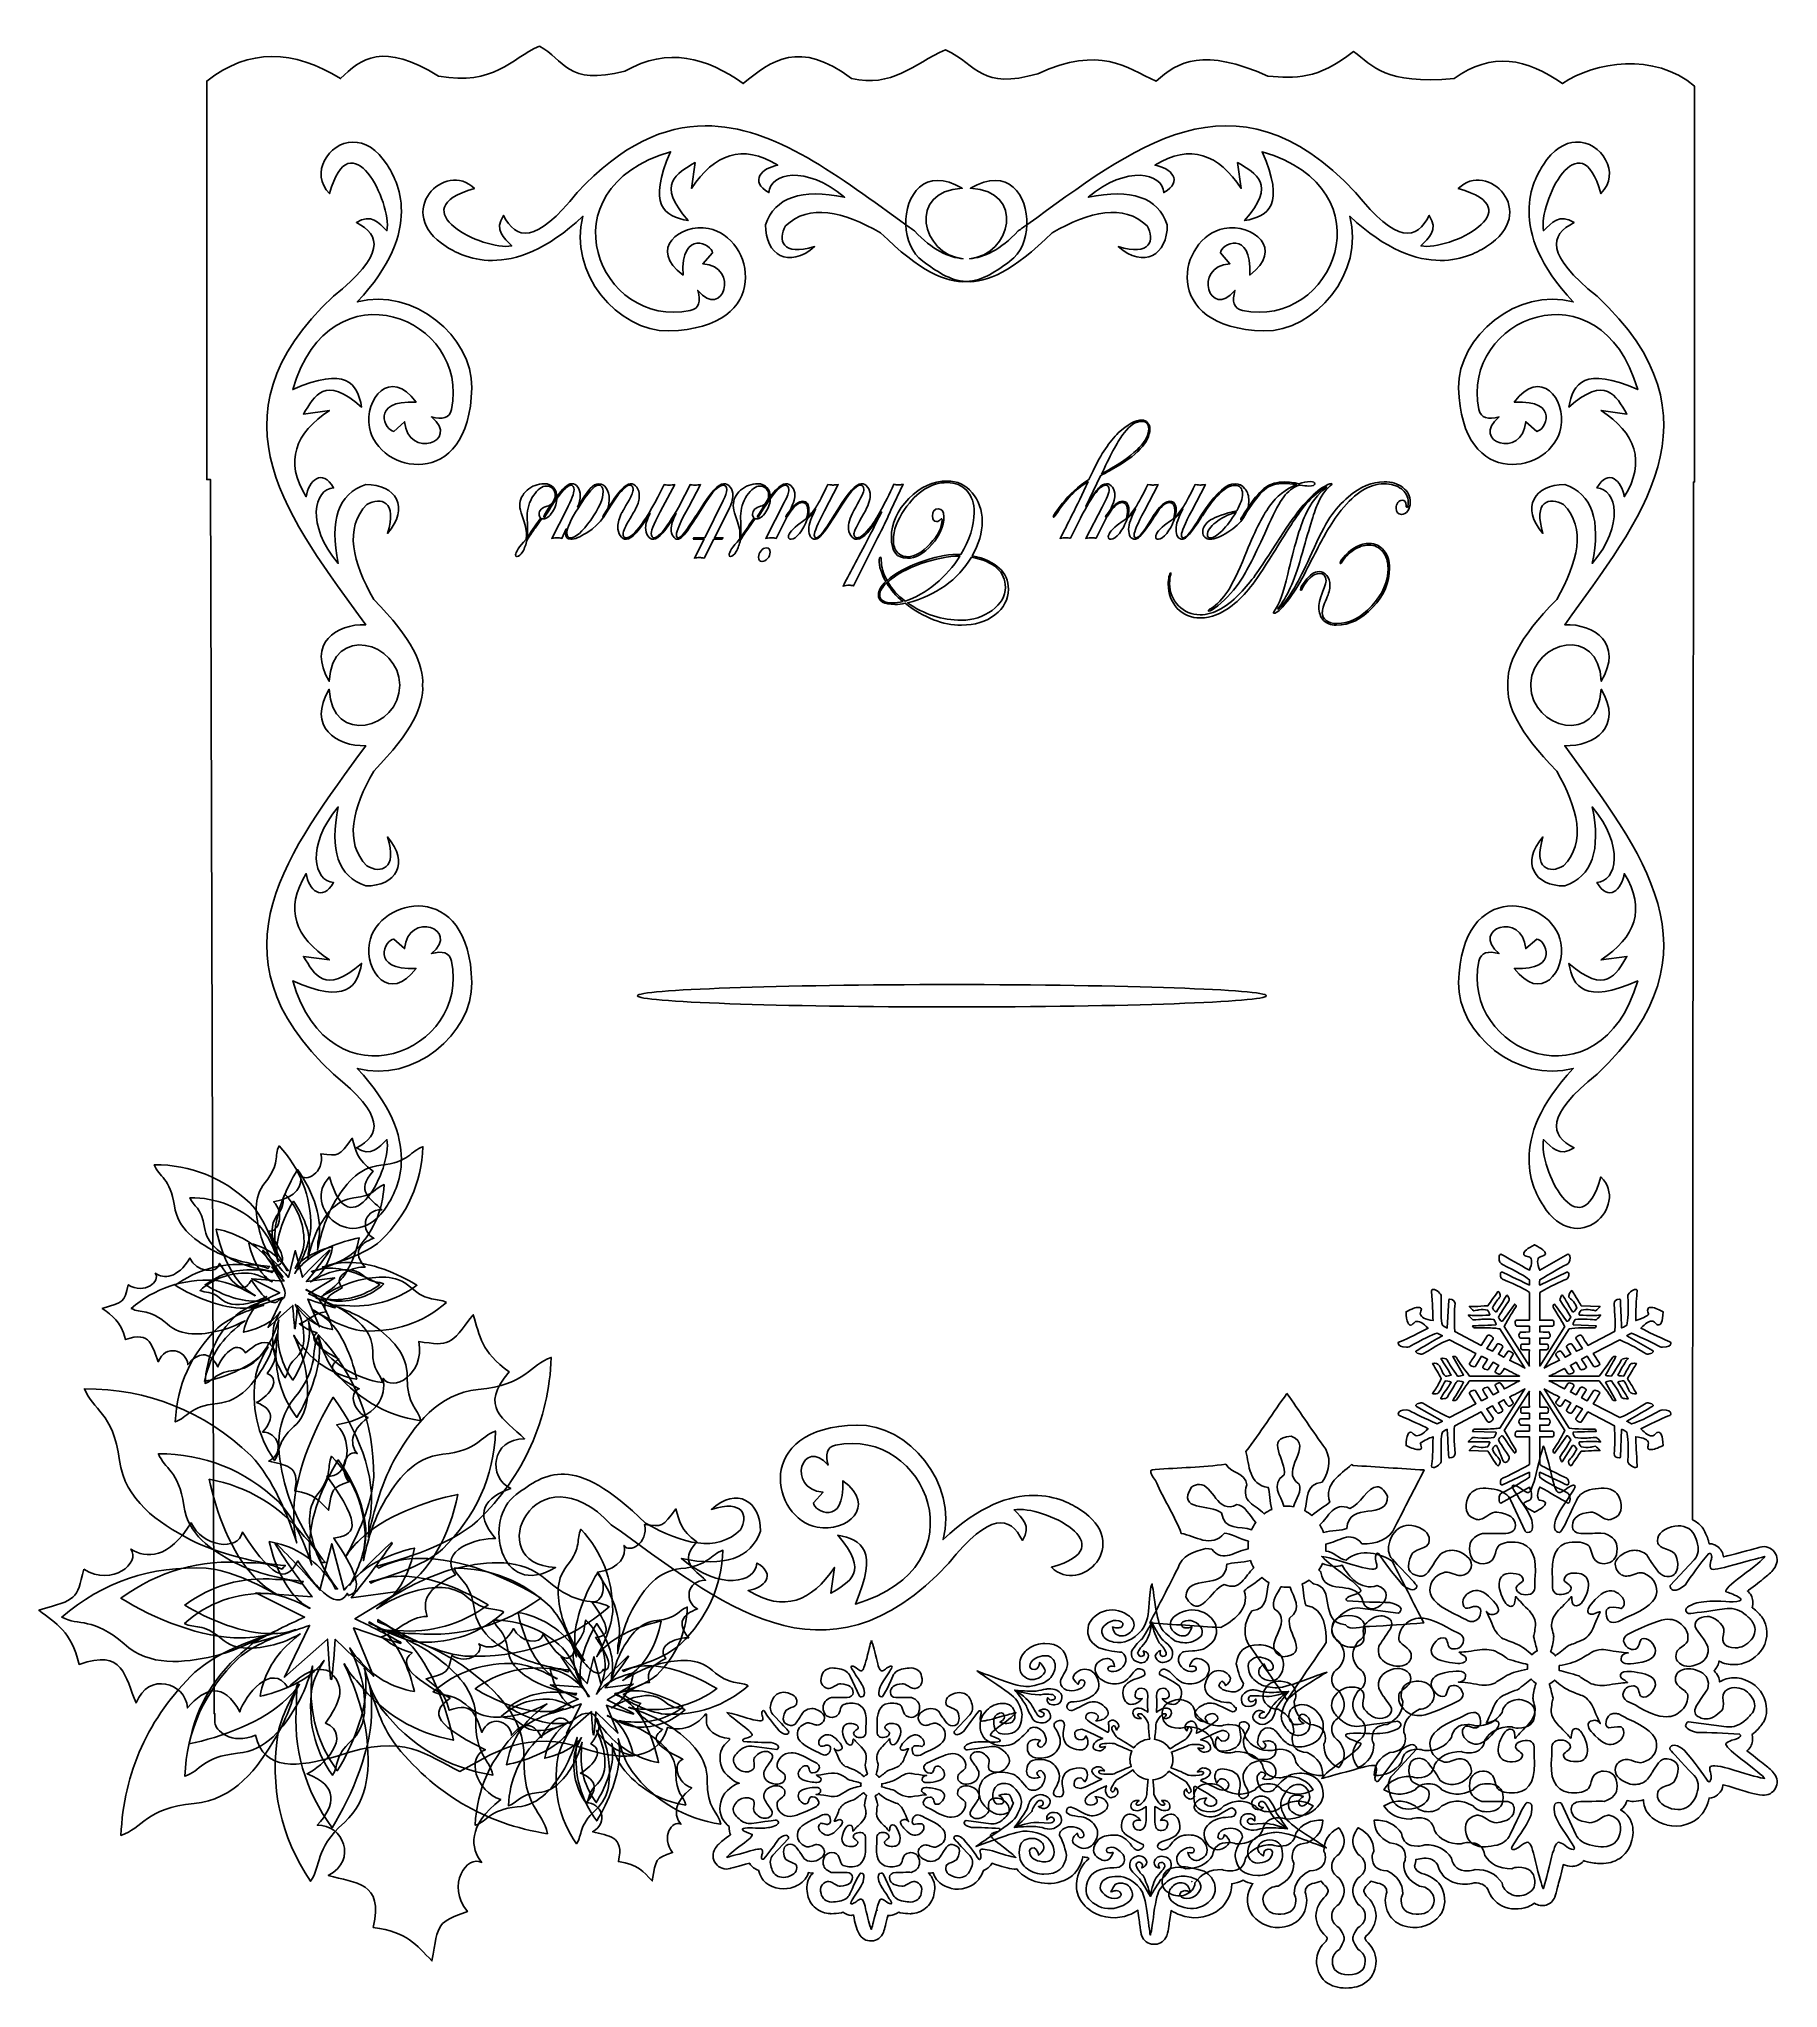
# Model space of a CAD drawing. Header units: centimetres. Extents: x -11.5 to 11.5, y -12.9 to 12.9.
import ezdxf

# ---------------------------------------------------------------- set-up
doc = ezdxf.new("R2010")
doc.units = ezdxf.units.CM
doc.header["$MEASUREMENT"] = 0
doc.layers.add('Layer 1', color=7, linetype='Continuous')

msp = doc.modelspace()

# ---------------------------------------------------------------- linework, layer by layer
at = {"layer": 'Layer 1', "color": 254, "lineweight": 25}
for points, knots in [([(-4.87015, 12.85214), (-5.25669, 12.68132), (-5.46077, 12.32519), (-6.20299, 12.45278), (-6.20299, 12.45278), (-6.93972, 12.9114), (-7.23298, 12.686), (-7.5011, 12.42053), (-7.5011, 12.42053), (-8.11929, 12.80416), (-8.712, 12.82845), (-9.2705, 12.38746), (-9.2705, 12.38746), (-9.2705, 12.38746), (-9.2705, 7.11233), (-9.2705, 7.11233), (-9.2705, 7.11233), (-9.2705, 7.11233), (-9.22006, 7.11233), (-9.22006, 7.11233), (-9.22006, 7.11233), (-9.22006, 7.11233), (-9.17376, -9.22404), (-9.17376, -9.22404), (-9.17376, -9.22404), (-9.17376, -9.22404), (-9.16301, -9.22404), (-9.16301, -9.22404), (-9.16301, -9.22404), (-9.16301, -9.22404), (-9.16301, -9.34393), (-9.16301, -9.34393), (-9.16301, -9.34393), (-9.16301, -9.43808), (-8.94719, -9.64292), (-8.62392, -9.50847), (-8.62392, -9.50847), (-8.51339, -9.99495), (-8.06523, -9.92928), (-7.54657, -9.78546), (-7.54657, -9.78546), (-6.63865, -9.4609), (-6.36469, -9.783), (-5.92186, -9.98638), (-5.92186, -9.98638), (-5.50474, -9.76889), (-5.05548, -9.40063), (-4.22522, -9.7003), (-4.22522, -9.7003), (-3.9147, -9.80017), (-3.31104, -9.91029), (-3.17433, -9.4043), (-3.17433, -9.4043), (-2.95298, -9.47137), (-2.75896, -9.34877), (-2.67328, -9.22736), (-2.67328, -9.22736), (-2.67328, -9.22736), (-2.66005, -9.22736), (-2.66005, -9.22736), (-2.66005, -9.22736), (-2.66005, -9.22736), (-2.66005, -9.34394), (-2.66005, -9.34394), (-2.66005, -9.34394), (-2.66005, -9.41283), (-2.54442, -9.54116), (-2.35578, -9.5523), (-2.35578, -9.5523), (-2.35578, -9.55722), (-2.35604, -9.56225), (-2.35578, -9.56718), (-2.35578, -9.56718), (-2.38799, -9.59561), (-2.41284, -9.62466), (-2.43763, -9.65896), (-2.43763, -9.65896), (-2.44326, -9.66681), (-2.44823, -9.6751), (-2.45252, -9.68376), (-2.45252, -9.68376), (-2.50171, -9.783), (-2.4795, -9.9234), (-2.41614, -10.00705), (-2.41614, -10.00705), (-2.31842, -10.10592), (-2.25644, -10.13558), (-2.2268, -10.14265), (-2.2268, -10.14265), (-2.25715, -10.14788), (-2.32063, -10.17349), (-2.41614, -10.27411), (-2.41614, -10.27411), (-2.48423, -10.35963), (-2.50356, -10.51045), (-2.45004, -10.6098), (-2.45004, -10.6098), (-2.44922, -10.61119), (-2.4484, -10.61257), (-2.44755, -10.61393), (-2.44755, -10.61393), (-2.42495, -10.65321), (-2.39372, -10.68778), (-2.35908, -10.71728), (-2.35908, -10.71728), (-2.3613, -10.75893), (-2.35537, -10.79964), (-2.34172, -10.82311), (-2.34172, -10.82311), (-2.34146, -10.82335), (-2.34172, -10.82371), (-2.34172, -10.82394), (-2.34172, -10.82394), (-2.37916, -10.85199), (-2.41771, -10.88021), (-2.44507, -10.90332), (-2.44507, -10.90332), (-2.48382, -10.93605), (-2.51139, -10.95627), (-2.54429, -11.0075), (-2.54429, -11.0075), (-2.58369, -11.0694), (-2.58075, -11.1488), (-2.53685, -11.20759), (-2.53685, -11.20759), (-2.49294, -11.26638), (-2.41722, -11.2923), (-2.34668, -11.27208), (-2.34668, -11.27208), (-2.33157, -11.2677), (-2.23791, -11.24204), (-2.08788, -11.2018), (-2.08788, -11.2018), (-2.08648, -11.20451), (-2.08611, -11.20741), (-2.08457, -11.21007), (-2.08457, -11.21007), (-2.0624, -11.24817), (-2.01475, -11.28209), (-1.97212, -11.29523), (-1.97212, -11.29523), (-1.96112, -11.33004), (-1.94805, -11.36522), (-1.9283, -11.39941), (-1.9283, -11.39941), (-1.92257, -11.40912), (-1.91593, -11.41825), (-1.90846, -11.4267), (-1.90846, -11.4267), (-1.82225, -11.52597), (-1.66888, -11.55988), (-1.54797, -11.53005), (-1.54797, -11.53005), (-1.54436, -11.52934), (-1.54078, -11.5285), (-1.53722, -11.52757), (-1.53722, -11.52757), (-1.47103, -11.50693), (-1.40562, -11.47655), (-1.35367, -11.41264), (-1.35367, -11.41264), (-1.33357, -11.38792), (-1.32058, -11.35742), (-1.31068, -11.32582), (-1.31068, -11.32582), (-1.29756, -11.32748), (-1.2851, -11.33326), (-1.27182, -11.33326), (-1.27182, -11.33326), (-1.26379, -11.33326), (-1.25659, -11.32972), (-1.24867, -11.32913), (-1.24867, -11.32913), (-1.24841, -11.32945), (-1.24803, -11.32963), (-1.24785, -11.32996), (-1.24785, -11.32996), (-1.26829, -11.34941), (-1.28699, -11.37138), (-1.30077, -11.39776), (-1.30077, -11.39776), (-1.34134, -11.47545), (-1.33712, -11.55928), (-1.31896, -11.62762), (-1.31896, -11.62762), (-1.30467, -11.6926), (-1.26956, -11.75347), (-1.2123, -11.79877), (-1.2123, -11.79877), (-1.15504, -11.84408), (-1.08726, -11.86378), (-1.02378, -11.86905), (-1.02378, -11.86905), (-1.01883, -11.86954), (-1.01386, -11.86981), (-1.00889, -11.86988), (-1.00889, -11.86988), (-0.96623, -11.86988), (-0.92113, -11.86645), (-0.87495, -11.85748), (-0.87495, -11.85748), (-0.868, -11.85622), (-0.86123, -11.85255), (-0.85428, -11.85087), (-0.85428, -11.85087), (-0.81676, -11.87652), (-0.77447, -11.89387), (-0.74679, -11.89386), (-0.74679, -11.89386), (-0.73555, -11.89386), (-0.72674, -11.88873), (-0.7162, -11.88725), (-0.7162, -11.88725), (-0.69127, -11.99754), (-0.67848, -12.06298), (-0.64096, -12.13612), (-0.64096, -12.13612), (-0.60908, -12.19788), (-0.54417, -12.23495), (-0.47477, -12.2312), (-0.47477, -12.2312), (-0.40536, -12.22745), (-0.34438, -12.18359), (-0.31933, -12.11875), (-0.31933, -12.11875), (-0.30712, -12.08685), (-0.3029, -12.06897), (-0.29204, -12.0278), (-0.29204, -12.0278), (-0.28311, -11.99396), (-0.27036, -11.94388), (-0.25731, -11.89055), (-0.25731, -11.89055), (-0.24712, -11.89169), (-0.23822, -11.89386), (-0.22672, -11.89386), (-0.22672, -11.89386), (-0.19707, -11.89386), (-0.1535, -11.8777), (-0.11592, -11.85087), (-0.11592, -11.85087), (-0.10935, -11.85259), (-0.10263, -11.85524), (-0.09608, -11.85666), (-0.09608, -11.85666), (-0.095, -11.85695), (-0.09388, -11.85722), (-0.09277, -11.85749), (-0.09277, -11.85749), (-0.04743, -11.86627), (-0.00384, -11.86989), (0.03621, -11.86989), (0.03621, -11.86989), (0.04118, -11.86984), (0.04615, -11.86955), (0.05109, -11.86906), (0.05109, -11.86906), (0.11455, -11.86379), (0.18237, -11.84404), (0.23961, -11.79878), (0.23961, -11.79878), (0.29685, -11.75352), (0.33444, -11.68526), (0.34875, -11.62019), (0.34875, -11.62019), (0.36703, -11.55176), (0.3687, -11.47549), (0.32808, -11.39777), (0.32808, -11.39777), (0.31505, -11.37284), (0.29756, -11.35201), (0.27847, -11.33328), (0.27847, -11.33328), (0.27913, -11.33223), (0.2795, -11.33103), (0.28011, -11.32997), (0.28011, -11.32997), (0.28854, -11.33064), (0.2963, -11.33328), (0.30491, -11.33328), (0.30491, -11.33328), (0.31749, -11.33328), (0.32896, -11.32899), (0.34129, -11.32749), (0.34129, -11.32749), (0.35076, -11.36021), (0.36372, -11.39232), (0.38428, -11.41761), (0.38428, -11.41761), (0.43798, -11.48366), (0.50504, -11.51305), (0.5728, -11.53337), (0.5728, -11.53337), (0.57471, -11.53395), (0.57665, -11.53451), (0.57859, -11.53502), (0.57859, -11.53502), (0.70025, -11.5667), (0.85759, -11.52258), (0.93908, -11.42257), (0.93908, -11.42257), (0.94109, -11.41987), (0.94302, -11.41711), (0.94487, -11.4143), (0.94487, -11.4143), (0.97021, -11.37924), (0.9906, -11.3399), (1.00523, -11.29606), (1.00523, -11.29606), (1.0288, -11.28822), (1.05153, -11.27699), (1.06807, -11.26299), (1.06807, -11.26299), (1.09419, -11.24088), (1.10788, -11.22048), (1.11768, -11.20181), (1.11768, -11.20181), (1.25535, -11.2459), (1.32524, -11.27112), (1.41203, -11.2787), (1.41203, -11.2787), (1.42333, -11.27951), (1.43468, -11.27924), (1.44593, -11.27787), (1.44593, -11.27787), (1.4717, -11.31057), (1.50023, -11.34069), (1.53357, -11.36469), (1.53357, -11.36469), (1.62722, -11.4321), (1.74169, -11.4697), (1.85768, -11.4697), (1.85768, -11.4697), (1.97536, -11.4697), (2.09194, -11.44023), (2.18179, -11.36387), (2.18179, -11.36387), (2.25659, -11.30031), (2.29975, -11.21057), (2.31987, -11.11582), (2.31987, -11.11582), (2.34148, -11.12051), (2.36242, -11.12822), (2.38519, -11.12822), (2.38519, -11.12822), (2.38606, -11.12822), (2.3868, -11.1274), (2.38768, -11.12739), (2.38768, -11.12739), (2.39138, -11.13328), (2.39524, -11.13839), (2.39925, -11.14393), (2.39925, -11.14393), (2.31846, -11.20976), (2.26437, -11.30645), (2.24546, -11.40769), (2.24546, -11.40769), (2.22819, -11.49169), (2.23438, -11.58085), (2.27274, -11.66152), (2.27274, -11.66152), (2.31111, -11.7422), (2.37714, -11.80408), (2.45133, -11.84756), (2.45133, -11.84756), (2.59442, -11.93141), (2.77227, -11.94694), (2.92841, -11.88725), (2.92841, -11.88725), (2.97157, -11.8707), (3.01121, -11.85009), (3.0483, -11.82524), (3.0483, -11.82524), (3.04856, -11.82666), (3.04894, -11.82711), (3.04912, -11.82855), (3.04912, -11.82855), (3.06047, -11.92321), (3.06938, -11.99252), (3.0764, -12.04352), (3.0764, -12.04352), (3.07991, -12.06903), (3.0827, -12.089), (3.0855, -12.10553), (3.0855, -12.10553), (3.0869, -12.1138), (3.08857, -12.12089), (3.09046, -12.12951), (3.09046, -12.12951), (3.09237, -12.13813), (3.08123, -12.13278), (3.1103, -12.18491), (3.1103, -12.18491), (3.14361, -12.24484), (3.20893, -12.27982), (3.27732, -12.27503), (3.27732, -12.27503), (3.34572, -12.27025), (3.40482, -12.22657), (3.42946, -12.16258), (3.42946, -12.16258), (3.45143, -12.10551), (3.44927, -12.08727), (3.45757, -12.03525), (3.45757, -12.03525), (3.46587, -11.98322), (3.47593, -11.9149), (3.48734, -11.82772), (3.48734, -11.82772), (3.52403, -11.85226), (3.56497, -11.87073), (3.60806, -11.88725), (3.60806, -11.88725), (3.76438, -11.94694), (3.94355, -11.93098), (4.08514, -11.84343), (4.08514, -11.84343), (4.21021, -11.76609), (4.29004, -11.61962), (4.29102, -11.47384), (4.29102, -11.47384), (4.34261, -11.46786), (4.39291, -11.45511), (4.44068, -11.42836), (4.44068, -11.42836), (4.48103, -11.44897), (4.5245, -11.46522), (4.56966, -11.47466), (4.56966, -11.47466), (4.56501, -11.4805), (4.55903, -11.48505), (4.55478, -11.4912), (4.55478, -11.4912), (4.48512, -11.59188), (4.48114, -11.74528), (4.53824, -11.85004), (4.53824, -11.85004), (4.60854, -11.98362), (4.77246, -12.06297), (4.92106, -12.05096), (4.92106, -12.05096), (5.01259, -12.04533), (5.10244, -12.02021), (5.17572, -11.95257), (5.17572, -11.95257), (5.24899, -11.88493), (5.28238, -11.78295), (5.28238, -11.69212), (5.28238, -11.69212), (5.28238, -11.65419), (5.27317, -11.61809), (5.26171, -11.58298), (5.26171, -11.58298), (5.26481, -11.52873), (5.28315, -11.50438), (5.35349, -11.46971), (5.35349, -11.46971), (5.39458, -11.46361), (5.43521, -11.45657), (5.47338, -11.43912), (5.47338, -11.43912), (5.49227, -11.46624), (5.51415, -11.49014), (5.5387, -11.51105), (5.5387, -11.51105), (5.56012, -11.54224), (5.56764, -11.56503), (5.56764, -11.56479), (5.56764, -11.56479), (5.56764, -11.56455), (5.56067, -11.5922), (5.5354, -11.63342), (5.5354, -11.63342), (5.45964, -11.69942), (5.40476, -11.7995), (5.40476, -11.89883), (5.40476, -11.89883), (5.40476, -11.99877), (5.46021, -12.09954), (5.53705, -12.16589), (5.53705, -12.16589), (5.54551, -12.17927), (5.55031, -12.18886), (5.55441, -12.19814), (5.55441, -12.19814), (5.55084, -12.20773), (5.54541, -12.21871), (5.5387, -12.23204), (5.5387, -12.23204), (5.46475, -12.29807), (5.41137, -12.39617), (5.41137, -12.49497), (5.41137, -12.49497), (5.41137, -12.59025), (5.44726, -12.69819), (5.52713, -12.76617), (5.52713, -12.76617), (5.60699, -12.83415), (5.7056, -12.85381), (5.80164, -12.85381), (5.80164, -12.85381), (5.89924, -12.85381), (5.998, -12.83477), (6.07945, -12.76782), (6.07945, -12.76782), (6.1609, -12.70087), (6.19933, -12.59154), (6.19934, -12.49497), (6.19934, -12.49497), (6.19933, -12.39479), (6.14431, -12.29554), (6.0687, -12.22956), (6.0687, -12.22956), (6.06032, -12.21514), (6.05564, -12.20466), (6.05134, -12.19401), (6.05134, -12.19401), (6.05532, -12.18532), (6.05887, -12.17752), (6.06622, -12.1659), (6.06622, -12.1659), (6.14303, -12.09998), (6.19933, -12.00002), (6.19934, -11.89884), (6.19934, -11.89884), (6.19933, -11.79799), (6.14311, -11.69815), (6.06705, -11.6326), (6.06705, -11.6326), (6.0424, -11.59207), (6.03563, -11.56456), (6.03563, -11.5648), (6.03563, -11.5648), (6.03563, -11.56504), (6.04315, -11.54225), (6.06457, -11.51106), (6.06457, -11.51106), (6.0898, -11.48969), (6.11217, -11.46539), (6.13154, -11.43747), (6.13154, -11.43747), (6.16951, -11.45533), (6.20972, -11.46348), (6.2506, -11.46972), (6.2506, -11.46972), (6.32063, -11.50424), (6.33856, -11.52842), (6.34155, -11.58299), (6.34155, -11.58299), (6.33009, -11.61811), (6.32088, -11.65419), (6.32088, -11.69213), (6.32088, -11.69213), (6.32088, -11.78339), (6.35492, -11.88603), (6.42837, -11.95341), (6.42837, -11.95341), (6.50181, -12.02078), (6.59483, -12.04535), (6.68634, -12.05098), (6.68634, -12.05098), (6.83736, -12.06263), (7.002, -11.98302), (7.07329, -11.84758), (7.07329, -11.84758), (7.07385, -11.84648), (7.07443, -11.84538), (7.07493, -11.84427), (7.07493, -11.84427), (7.12763, -11.73865), (7.11466, -11.59365), (7.05013, -11.497), (7.05013, -11.497), (6.99554, -11.41527), (6.90283, -11.35841), (6.80539, -11.33742), (6.80539, -11.33742), (6.72814, -11.2973), (6.70891, -11.2742), (6.70948, -11.23241), (6.70948, -11.23241), (6.71885, -11.20613), (6.72501, -11.17927), (6.72767, -11.15138), (6.72767, -11.15138), (6.76367, -11.15045), (6.7981, -11.1435), (6.83185, -11.13402), (6.83185, -11.13402), (6.92285, -11.13429), (6.96657, -11.1573), (7.01127, -11.22084), (7.01127, -11.22084), (7.03235, -11.28769), (7.06555, -11.35257), (7.12289, -11.39861), (7.12289, -11.39861), (7.19716, -11.45823), (7.28966, -11.48047), (7.37838, -11.48047), (7.37838, -11.48047), (7.41869, -11.48047), (7.45868, -11.47297), (7.49827, -11.46228), (7.49827, -11.46228), (7.58874, -11.46239), (7.63184, -11.48482), (7.67604, -11.54662), (7.67604, -11.54662), (7.70842, -11.63952), (7.77803, -11.72191), (7.8629, -11.7649), (7.8629, -11.7649), (7.96833, -11.81832), (8.10077, -11.82129), (8.21099, -11.7773), (8.21099, -11.7773), (8.21099, -11.7773), (8.21181, -11.7773), (8.21181, -11.7773), (8.21181, -11.7773), (8.24104, -11.76545), (8.2693, -11.74944), (8.29614, -11.731), (8.29614, -11.731), (8.34067, -11.76256), (8.3977, -11.77165), (8.44993, -11.7558), (8.44993, -11.7558), (8.50215, -11.73996), (8.54372, -11.70095), (8.5632, -11.64997), (8.5632, -11.64997), (8.5782, -11.61081), (8.58593, -11.58079), (8.60206, -11.51851), (8.60206, -11.51851), (8.6182, -11.45623), (8.63905, -11.37155), (8.6649, -11.26468), (8.6649, -11.26468), (8.67027, -11.2428), (8.6731, -11.2375), (8.67813, -11.2192), (8.67813, -11.2192), (8.71041, -11.23374), (8.74694, -11.24401), (8.79306, -11.244), (8.79306, -11.244), (8.83312, -11.244), (8.90238, -11.22272), (8.94272, -11.17372), (8.94272, -11.17372), (8.94439, -11.17169), (8.94447, -11.16996), (8.94603, -11.16793), (8.94603, -11.16793), (8.96824, -11.17526), (8.99011, -11.18364), (9.013, -11.1886), (9.013, -11.1886), (9.01411, -11.18889), (9.0152, -11.18916), (9.01631, -11.18943), (9.01631, -11.18943), (9.07739, -11.20126), (9.13736, -11.20762), (9.19573, -11.20762), (9.19573, -11.20762), (9.2007, -11.20754), (9.20566, -11.20728), (9.21062, -11.20679), (9.21062, -11.20679), (9.29555, -11.19974), (9.38021, -11.17383), (9.44957, -11.11832), (9.44957, -11.11832), (9.51893, -11.06281), (9.56444, -10.98051), (9.58269, -10.89756), (9.58269, -10.89756), (9.60695, -10.8067), (9.60842, -10.7116), (9.56037, -10.61975), (9.56037, -10.61975), (9.5315, -10.56457), (9.48515, -10.52661), (9.43469, -10.49573), (9.43469, -10.49573), (9.44508, -10.48612), (9.45752, -10.47945), (9.46693, -10.46844), (9.46693, -10.46844), (9.49069, -10.44065), (9.50683, -10.4072), (9.52067, -10.37336), (9.52067, -10.37336), (9.54883, -10.37925), (9.57758, -10.38411), (9.60666, -10.38411), (9.60666, -10.38411), (9.65128, -10.38411), (9.69485, -10.37543), (9.73647, -10.36179), (9.73647, -10.36179), (9.74016, -10.42863), (9.76039, -10.49681), (9.80179, -10.54783), (9.80179, -10.54783), (9.86584, -10.62676), (9.95112, -10.6669), (10.04488, -10.695), (10.04488, -10.695), (10.04681, -10.69559), (10.04873, -10.69613), (10.05067, -10.69665), (10.05067, -10.69665), (10.21212, -10.7387), (10.40132, -10.68585), (10.50708, -10.55609), (10.50708, -10.55609), (10.50909, -10.55339), (10.51101, -10.55063), (10.51287, -10.54782), (10.51287, -10.54782), (10.54925, -10.49748), (10.57678, -10.44333), (10.59472, -10.38659), (10.59472, -10.38659), (10.59472, -10.38659), (10.59554, -10.38659), (10.59554, -10.38659), (10.59554, -10.38659), (10.5962, -10.38479), (10.5958, -10.38262), (10.59636, -10.3808), (10.59636, -10.3808), (10.59689, -10.37904), (10.59832, -10.3776), (10.59885, -10.37584), (10.59885, -10.37584), (10.59885, -10.37584), (10.59803, -10.37584), (10.59803, -10.37584), (10.59803, -10.37584), (10.60186, -10.36438), (10.60344, -10.35214), (10.6063, -10.34029), (10.6063, -10.34029), (10.64684, -10.33613), (10.68996, -10.32231), (10.71792, -10.29812), (10.71792, -10.29812), (10.77473, -10.24897), (10.78333, -10.20806), (10.7882, -10.17327), (10.7882, -10.17327), (10.78846, -10.17225), (10.78794, -10.17097), (10.7882, -10.16996), (10.7882, -10.16996), (10.78846, -10.1681), (10.78963, -10.16599), (10.78984, -10.16417), (10.78984, -10.16417), (10.81791, -10.17122), (10.83177, -10.17255), (10.86756, -10.18319), (10.86756, -10.18319), (11.08756, -10.25342), (11.20434, -10.29192), (11.31322, -10.30143), (11.31322, -10.30143), (11.38303, -10.30758), (11.44985, -10.27194), (11.48355, -10.21048), (11.48355, -10.21048), (11.51724, -10.14902), (11.51141, -10.07337), (11.46867, -10.01783), (11.46867, -10.01783), (11.42772, -9.96453), (11.40026, -9.94686), (11.34465, -9.90125), (11.34465, -9.90125), (11.28904, -9.85565), (11.21415, -9.79759), (11.11893, -9.72514), (11.11893, -9.72514), (11.11292, -9.72056), (11.11222, -9.71963), (11.10653, -9.71522), (11.10653, -9.71522), (11.12374, -9.70066), (11.14064, -9.68355), (11.15614, -9.65652), (11.15614, -9.65652), (11.17831, -9.61869), (11.1898, -9.55701), (11.17598, -9.50687), (11.17598, -9.50687), (11.17503, -9.50345), (11.17292, -9.50185), (11.17185, -9.4986), (11.17185, -9.4986), (11.18138, -9.49084), (11.19176, -9.48466), (11.20079, -9.47628), (11.20079, -9.47628), (11.24693, -9.43654), (11.28255, -9.39514), (11.3182, -9.34564), (11.3182, -9.34564), (11.32383, -9.33779), (11.3288, -9.3295), (11.33308, -9.32084), (11.33308, -9.32084), (11.39459, -9.19637), (11.36595, -9.0318), (11.28512, -8.92479), (11.28512, -8.92479), (11.20262, -8.81559), (11.06479, -8.7462), (10.92628, -8.7462), (10.92628, -8.7462), (10.86332, -8.74621), (10.80078, -8.7695), (10.74521, -8.80242), (10.74521, -8.80242), (10.74046, -8.77922), (10.73857, -8.75536), (10.72867, -8.73297), (10.72867, -8.73297), (10.71501, -8.70206), (10.69344, -8.67684), (10.67162, -8.65194), (10.67162, -8.65194), (10.68801, -8.6319), (10.70613, -8.61365), (10.71792, -8.58993), (10.71792, -8.58993), (10.72809, -8.56947), (10.7311, -8.54713), (10.73694, -8.52544), (10.73694, -8.52544), (10.79951, -8.5618), (10.86991, -8.5734), (10.93538, -8.5734), (10.93538, -8.5734), (11.07027, -8.5734), (11.20373, -8.50426), (11.28761, -8.39894), (11.28761, -8.39894), (11.37586, -8.28811), (11.39833, -8.11237), (11.3306, -7.98636), (11.3306, -7.98636), (11.32981, -7.98469), (11.32896, -7.98304), (11.32811, -7.9814), (11.32811, -7.9814), (11.29564, -7.92519), (11.25079, -7.87739), (11.20078, -7.83753), (11.20078, -7.83753), (11.2002, -7.837), (11.1997, -7.8364), (11.19914, -7.83588), (11.19914, -7.83588), (11.19455, -7.83225), (11.1906, -7.82779), (11.18591, -7.8243), (11.18591, -7.8243), (11.18591, -7.8243), (11.18509, -7.82513), (11.18509, -7.82513), (11.18509, -7.82513), (11.18252, -7.82293), (11.17941, -7.82149), (11.17682, -7.81934), (11.17682, -7.81934), (11.19114, -7.7646), (11.18504, -7.69712), (11.16525, -7.66307), (11.16525, -7.66307), (11.16496, -7.66279), (11.16469, -7.66252), (11.16443, -7.66224), (11.16443, -7.66224), (11.14708, -7.6327), (11.12971, -7.61358), (11.11234, -7.5994), (11.11234, -7.5994), (11.11813, -7.59508), (11.11863, -7.59396), (11.12474, -7.58948), (11.12474, -7.58948), (11.21538, -7.52367), (11.28718, -7.46851), (11.34385, -7.42081), (11.34385, -7.42081), (11.40052, -7.37312), (11.4395, -7.34273), (11.47779, -7.28273), (11.47779, -7.28273), (11.51719, -7.22083), (11.51425, -7.14143), (11.47035, -7.08264), (11.47035, -7.08264), (11.42645, -7.02385), (11.35072, -6.99793), (11.28018, -7.01815), (11.28018, -7.01815), (11.25405, -7.02565), (11.11243, -7.06382), (10.87255, -7.12812), (10.87255, -7.12812), (10.87088, -7.12838), (10.86924, -7.12865), (10.86759, -7.12895), (10.86759, -7.12895), (10.83538, -7.13855), (10.82344, -7.14017), (10.79731, -7.14714), (10.79731, -7.14714), (10.79307, -7.1226), (10.78599, -7.09671), (10.77085, -7.07025), (10.77085, -7.07025), (10.7464, -7.02764), (10.69143, -6.9866), (10.64352, -6.97599), (10.64352, -6.97599), (10.62902, -6.97278), (10.61769, -6.97388), (10.60549, -6.97351), (10.60549, -6.97351), (10.60267, -6.96172), (10.60176, -6.9494), (10.59805, -6.93796), (10.59805, -6.93796), (10.59805, -6.93796), (10.59887, -6.93796), (10.59887, -6.93796), (10.59887, -6.93796), (10.59853, -6.93681), (10.59752, -6.9358), (10.59723, -6.93465), (10.59723, -6.93465), (10.5967, -6.93307), (10.59694, -6.93126), (10.59641, -6.92969), (10.59641, -6.92969), (10.59641, -6.92969), (10.59559, -6.92969), (10.59559, -6.92969), (10.59559, -6.92969), (10.58014, -6.87904), (10.55926, -6.82882), (10.5311, -6.78004), (10.5311, -6.78004), (10.52563, -6.77037), (10.51927, -6.76123), (10.51208, -6.75275), (10.51208, -6.75275), (10.47664, -6.71177), (10.43313, -6.6796), (10.38475, -6.65601), (10.38475, -6.65601), (10.38475, -6.65601), (10.39882, 7.08), (10.39882, 7.08), (10.39882, 7.08), (10.39882, 7.08), (10.41205, 7.08), (10.41205, 7.08), (10.41205, 7.08), (10.41205, 7.08), (10.41205, 12.32288), (10.41205, 12.32288), (10.41205, 12.32288), (9.87733, 12.76849), (9.09825, 12.64683), (8.66494, 12.35521), (8.66494, 12.35521), (8.20057, 12.68672), (7.72621, 12.78207), (7.23206, 12.42053), (7.23206, 12.42053), (6.30771, 12.34255), (6.1693, 12.58729), (5.90005, 12.77855), (5.90005, 12.77855), (5.41912, 12.40101), (5.13338, 12.42795), (4.76895, 12.45278), (4.76895, 12.45278), (3.92348, 12.83314), (3.57754, 12.65069), (3.29142, 12.38746), (3.29142, 12.38746), (2.88249, 12.56862), (2.55976, 12.86365), (1.72376, 12.48585), (1.72376, 12.48585), (0.96756, 12.26985), (0.94503, 12.59017), (0.50337, 12.80335), (0.50337, 12.80335), (0.07693, 12.60779), (-0.21056, 12.29868), (-0.73934, 12.42053), (-0.73934, 12.42053), (-1.42899, 12.94528), (-1.80373, 12.65842), (-2.17223, 12.35521), (-2.17223, 12.35521), (-2.65645, 12.69682), (-3.16648, 12.84657), (-3.73988, 12.5181), (-3.73988, 12.5181), (-4.51588, 12.32289), (-4.53393, 12.67058), (-4.87015, 12.85214)], [0, 0, 0, 0, 0.00389105, 0.00389105, 0.00389105, 0.00389105, 0.0077821, 0.0077821, 0.0077821, 0.0077821, 0.01167315, 0.01167315, 0.01167315, 0.01167315, 0.0155642, 0.0155642, 0.0155642, 0.0155642, 0.01945525, 0.01945525, 0.01945525, 0.01945525, 0.0233463, 0.0233463, 0.0233463, 0.0233463, 0.02723735, 0.02723735, 0.02723735, 0.02723735, 0.0311284, 0.0311284, 0.0311284, 0.0311284, 0.03501946, 0.03501946, 0.03501946, 0.03501946, 0.03891051, 0.03891051, 0.03891051, 0.03891051, 0.04280156, 0.04280156, 0.04280156, 0.04280156, 0.04669261, 0.04669261, 0.04669261, 0.04669261, 0.05058366, 0.05058366, 0.05058366, 0.05058366, 0.05447471, 0.05447471, 0.05447471, 0.05447471, 0.05836576, 0.05836576, 0.05836576, 0.05836576, 0.06225681, 0.06225681, 0.06225681, 0.06225681, 0.06614786, 0.06614786, 0.06614786, 0.06614786, 0.07003891, 0.07003891, 0.07003891, 0.07003891, 0.07392996, 0.07392996, 0.07392996, 0.07392996, 0.07782101, 0.07782101, 0.07782101, 0.07782101, 0.08171206, 0.08171206, 0.08171206, 0.08171206, 0.08560311, 0.08560311, 0.08560311, 0.08560311, 0.08949416, 0.08949416, 0.08949416, 0.08949416, 0.09338521, 0.09338521, 0.09338521, 0.09338521, 0.09727626, 0.09727626, 0.09727626, 0.09727626, 0.10116732, 0.10116732, 0.10116732, 0.10116732, 0.10505837, 0.10505837, 0.10505837, 0.10505837, 0.10894942, 0.10894942, 0.10894942, 0.10894942, 0.11284047, 0.11284047, 0.11284047, 0.11284047, 0.11673152, 0.11673152, 0.11673152, 0.11673152, 0.12062257, 0.12062257, 0.12062257, 0.12062257, 0.12451362, 0.12451362, 0.12451362, 0.12451362, 0.12840467, 0.12840467, 0.12840467, 0.12840467, 0.13229572, 0.13229572, 0.13229572, 0.13229572, 0.13618677, 0.13618677, 0.13618677, 0.13618677, 0.14007782, 0.14007782, 0.14007782, 0.14007782, 0.14396887, 0.14396887, 0.14396887, 0.14396887, 0.14785992, 0.14785992, 0.14785992, 0.14785992, 0.15175097, 0.15175097, 0.15175097, 0.15175097, 0.15564202, 0.15564202, 0.15564202, 0.15564202, 0.15953307, 0.15953307, 0.15953307, 0.15953307, 0.16342412, 0.16342412, 0.16342412, 0.16342412, 0.16731518, 0.16731518, 0.16731518, 0.16731518, 0.17120623, 0.17120623, 0.17120623, 0.17120623, 0.17509728, 0.17509728, 0.17509728, 0.17509728, 0.17898833, 0.17898833, 0.17898833, 0.17898833, 0.18287938, 0.18287938, 0.18287938, 0.18287938, 0.18677043, 0.18677043, 0.18677043, 0.18677043, 0.19066148, 0.19066148, 0.19066148, 0.19066148, 0.19455253, 0.19455253, 0.19455253, 0.19455253, 0.19844358, 0.19844358, 0.19844358, 0.19844358, 0.20233463, 0.20233463, 0.20233463, 0.20233463, 0.20622568, 0.20622568, 0.20622568, 0.20622568, 0.21011673, 0.21011673, 0.21011673, 0.21011673, 0.21400778, 0.21400778, 0.21400778, 0.21400778, 0.21789883, 0.21789883, 0.21789883, 0.21789883, 0.22178988, 0.22178988, 0.22178988, 0.22178988, 0.22568093, 0.22568093, 0.22568093, 0.22568093, 0.22957198, 0.22957198, 0.22957198, 0.22957198, 0.23346304, 0.23346304, 0.23346304, 0.23346304, 0.23735409, 0.23735409, 0.23735409, 0.23735409, 0.24124514, 0.24124514, 0.24124514, 0.24124514, 0.24513619, 0.24513619, 0.24513619, 0.24513619, 0.24902724, 0.24902724, 0.24902724, 0.24902724, 0.25291829, 0.25291829, 0.25291829, 0.25291829, 0.25680934, 0.25680934, 0.25680934, 0.25680934, 0.26070039, 0.26070039, 0.26070039, 0.26070039, 0.26459144, 0.26459144, 0.26459144, 0.26459144, 0.26848249, 0.26848249, 0.26848249, 0.26848249, 0.27237354, 0.27237354, 0.27237354, 0.27237354, 0.27626459, 0.27626459, 0.27626459, 0.27626459, 0.28015564, 0.28015564, 0.28015564, 0.28015564, 0.28404669, 0.28404669, 0.28404669, 0.28404669, 0.28793774, 0.28793774, 0.28793774, 0.28793774, 0.29182879, 0.29182879, 0.29182879, 0.29182879, 0.29571984, 0.29571984, 0.29571984, 0.29571984, 0.29961089, 0.29961089, 0.29961089, 0.29961089, 0.30350195, 0.30350195, 0.30350195, 0.30350195, 0.307393, 0.307393, 0.307393, 0.307393, 0.31128405, 0.31128405, 0.31128405, 0.31128405, 0.3151751, 0.3151751, 0.3151751, 0.3151751, 0.31906615, 0.31906615, 0.31906615, 0.31906615, 0.3229572, 0.3229572, 0.3229572, 0.3229572, 0.32684825, 0.32684825, 0.32684825, 0.32684825, 0.3307393, 0.3307393, 0.3307393, 0.3307393, 0.33463035, 0.33463035, 0.33463035, 0.33463035, 0.3385214, 0.3385214, 0.3385214, 0.3385214, 0.34241245, 0.34241245, 0.34241245, 0.34241245, 0.3463035, 0.3463035, 0.3463035, 0.3463035, 0.35019455, 0.35019455, 0.35019455, 0.35019455, 0.3540856, 0.3540856, 0.3540856, 0.3540856, 0.35797665, 0.35797665, 0.35797665, 0.35797665, 0.3618677, 0.3618677, 0.3618677, 0.3618677, 0.36575875, 0.36575875, 0.36575875, 0.36575875, 0.36964981, 0.36964981, 0.36964981, 0.36964981, 0.37354086, 0.37354086, 0.37354086, 0.37354086, 0.37743191, 0.37743191, 0.37743191, 0.37743191, 0.38132296, 0.38132296, 0.38132296, 0.38132296, 0.38521401, 0.38521401, 0.38521401, 0.38521401, 0.38910506, 0.38910506, 0.38910506, 0.38910506, 0.39299611, 0.39299611, 0.39299611, 0.39299611, 0.39688716, 0.39688716, 0.39688716, 0.39688716, 0.40077821, 0.40077821, 0.40077821, 0.40077821, 0.40466926, 0.40466926, 0.40466926, 0.40466926, 0.40856031, 0.40856031, 0.40856031, 0.40856031, 0.41245136, 0.41245136, 0.41245136, 0.41245136, 0.41634241, 0.41634241, 0.41634241, 0.41634241, 0.42023346, 0.42023346, 0.42023346, 0.42023346, 0.42412451, 0.42412451, 0.42412451, 0.42412451, 0.42801556, 0.42801556, 0.42801556, 0.42801556, 0.43190661, 0.43190661, 0.43190661, 0.43190661, 0.43579767, 0.43579767, 0.43579767, 0.43579767, 0.43968872, 0.43968872, 0.43968872, 0.43968872, 0.44357977, 0.44357977, 0.44357977, 0.44357977, 0.44747082, 0.44747082, 0.44747082, 0.44747082, 0.45136187, 0.45136187, 0.45136187, 0.45136187, 0.45525292, 0.45525292, 0.45525292, 0.45525292, 0.45914397, 0.45914397, 0.45914397, 0.45914397, 0.46303502, 0.46303502, 0.46303502, 0.46303502, 0.46692607, 0.46692607, 0.46692607, 0.46692607, 0.47081712, 0.47081712, 0.47081712, 0.47081712, 0.47470817, 0.47470817, 0.47470817, 0.47470817, 0.47859922, 0.47859922, 0.47859922, 0.47859922, 0.48249027, 0.48249027, 0.48249027, 0.48249027, 0.48638132, 0.48638132, 0.48638132, 0.48638132, 0.49027237, 0.49027237, 0.49027237, 0.49027237, 0.49416342, 0.49416342, 0.49416342, 0.49416342, 0.49805447, 0.49805447, 0.49805447, 0.49805447, 0.50194553, 0.50194553, 0.50194553, 0.50194553, 0.50583658, 0.50583658, 0.50583658, 0.50583658, 0.50972763, 0.50972763, 0.50972763, 0.50972763, 0.51361868, 0.51361868, 0.51361868, 0.51361868, 0.51750973, 0.51750973, 0.51750973, 0.51750973, 0.52140078, 0.52140078, 0.52140078, 0.52140078, 0.52529183, 0.52529183, 0.52529183, 0.52529183, 0.52918288, 0.52918288, 0.52918288, 0.52918288, 0.53307393, 0.53307393, 0.53307393, 0.53307393, 0.53696498, 0.53696498, 0.53696498, 0.53696498, 0.54085603, 0.54085603, 0.54085603, 0.54085603, 0.54474708, 0.54474708, 0.54474708, 0.54474708, 0.54863813, 0.54863813, 0.54863813, 0.54863813, 0.55252918, 0.55252918, 0.55252918, 0.55252918, 0.55642023, 0.55642023, 0.55642023, 0.55642023, 0.56031128, 0.56031128, 0.56031128, 0.56031128, 0.56420233, 0.56420233, 0.56420233, 0.56420233, 0.56809339, 0.56809339, 0.56809339, 0.56809339, 0.57198444, 0.57198444, 0.57198444, 0.57198444, 0.57587549, 0.57587549, 0.57587549, 0.57587549, 0.57976654, 0.57976654, 0.57976654, 0.57976654, 0.58365759, 0.58365759, 0.58365759, 0.58365759, 0.58754864, 0.58754864, 0.58754864, 0.58754864, 0.59143969, 0.59143969, 0.59143969, 0.59143969, 0.59533074, 0.59533074, 0.59533074, 0.59533074, 0.59922179, 0.59922179, 0.59922179, 0.59922179, 0.60311284, 0.60311284, 0.60311284, 0.60311284, 0.60700389, 0.60700389, 0.60700389, 0.60700389, 0.61089494, 0.61089494, 0.61089494, 0.61089494, 0.61478599, 0.61478599, 0.61478599, 0.61478599, 0.61867704, 0.61867704, 0.61867704, 0.61867704, 0.62256809, 0.62256809, 0.62256809, 0.62256809, 0.62645914, 0.62645914, 0.62645914, 0.62645914, 0.63035019, 0.63035019, 0.63035019, 0.63035019, 0.63424125, 0.63424125, 0.63424125, 0.63424125, 0.6381323, 0.6381323, 0.6381323, 0.6381323, 0.64202335, 0.64202335, 0.64202335, 0.64202335, 0.6459144, 0.6459144, 0.6459144, 0.6459144, 0.64980545, 0.64980545, 0.64980545, 0.64980545, 0.6536965, 0.6536965, 0.6536965, 0.6536965, 0.65758755, 0.65758755, 0.65758755, 0.65758755, 0.6614786, 0.6614786, 0.6614786, 0.6614786, 0.66536965, 0.66536965, 0.66536965, 0.66536965, 0.6692607, 0.6692607, 0.6692607, 0.6692607, 0.67315175, 0.67315175, 0.67315175, 0.67315175, 0.6770428, 0.6770428, 0.6770428, 0.6770428, 0.68093385, 0.68093385, 0.68093385, 0.68093385, 0.6848249, 0.6848249, 0.6848249, 0.6848249, 0.68871595, 0.68871595, 0.68871595, 0.68871595, 0.692607, 0.692607, 0.692607, 0.692607, 0.69649805, 0.69649805, 0.69649805, 0.69649805, 0.70038911, 0.70038911, 0.70038911, 0.70038911, 0.70428016, 0.70428016, 0.70428016, 0.70428016, 0.70817121, 0.70817121, 0.70817121, 0.70817121, 0.71206226, 0.71206226, 0.71206226, 0.71206226, 0.71595331, 0.71595331, 0.71595331, 0.71595331, 0.71984436, 0.71984436, 0.71984436, 0.71984436, 0.72373541, 0.72373541, 0.72373541, 0.72373541, 0.72762646, 0.72762646, 0.72762646, 0.72762646, 0.73151751, 0.73151751, 0.73151751, 0.73151751, 0.73540856, 0.73540856, 0.73540856, 0.73540856, 0.73929961, 0.73929961, 0.73929961, 0.73929961, 0.74319066, 0.74319066, 0.74319066, 0.74319066, 0.74708171, 0.74708171, 0.74708171, 0.74708171, 0.75097276, 0.75097276, 0.75097276, 0.75097276, 0.75486381, 0.75486381, 0.75486381, 0.75486381, 0.75875486, 0.75875486, 0.75875486, 0.75875486, 0.76264591, 0.76264591, 0.76264591, 0.76264591, 0.76653696, 0.76653696, 0.76653696, 0.76653696, 0.77042802, 0.77042802, 0.77042802, 0.77042802, 0.77431907, 0.77431907, 0.77431907, 0.77431907, 0.77821012, 0.77821012, 0.77821012, 0.77821012, 0.78210117, 0.78210117, 0.78210117, 0.78210117, 0.78599222, 0.78599222, 0.78599222, 0.78599222, 0.78988327, 0.78988327, 0.78988327, 0.78988327, 0.79377432, 0.79377432, 0.79377432, 0.79377432, 0.79766537, 0.79766537, 0.79766537, 0.79766537, 0.80155642, 0.80155642, 0.80155642, 0.80155642, 0.80544747, 0.80544747, 0.80544747, 0.80544747, 0.80933852, 0.80933852, 0.80933852, 0.80933852, 0.81322957, 0.81322957, 0.81322957, 0.81322957, 0.81712062, 0.81712062, 0.81712062, 0.81712062, 0.82101167, 0.82101167, 0.82101167, 0.82101167, 0.82490272, 0.82490272, 0.82490272, 0.82490272, 0.82879377, 0.82879377, 0.82879377, 0.82879377, 0.83268482, 0.83268482, 0.83268482, 0.83268482, 0.83657588, 0.83657588, 0.83657588, 0.83657588, 0.84046693, 0.84046693, 0.84046693, 0.84046693, 0.84435798, 0.84435798, 0.84435798, 0.84435798, 0.84824903, 0.84824903, 0.84824903, 0.84824903, 0.85214008, 0.85214008, 0.85214008, 0.85214008, 0.85603113, 0.85603113, 0.85603113, 0.85603113, 0.85992218, 0.85992218, 0.85992218, 0.85992218, 0.86381323, 0.86381323, 0.86381323, 0.86381323, 0.86770428, 0.86770428, 0.86770428, 0.86770428, 0.87159533, 0.87159533, 0.87159533, 0.87159533, 0.87548638, 0.87548638, 0.87548638, 0.87548638, 0.87937743, 0.87937743, 0.87937743, 0.87937743, 0.88326848, 0.88326848, 0.88326848, 0.88326848, 0.88715953, 0.88715953, 0.88715953, 0.88715953, 0.89105058, 0.89105058, 0.89105058, 0.89105058, 0.89494163, 0.89494163, 0.89494163, 0.89494163, 0.89883268, 0.89883268, 0.89883268, 0.89883268, 0.90272374, 0.90272374, 0.90272374, 0.90272374, 0.90661479, 0.90661479, 0.90661479, 0.90661479, 0.91050584, 0.91050584, 0.91050584, 0.91050584, 0.91439689, 0.91439689, 0.91439689, 0.91439689, 0.91828794, 0.91828794, 0.91828794, 0.91828794, 0.92217899, 0.92217899, 0.92217899, 0.92217899, 0.92607004, 0.92607004, 0.92607004, 0.92607004, 0.92996109, 0.92996109, 0.92996109, 0.92996109, 0.93385214, 0.93385214, 0.93385214, 0.93385214, 0.93774319, 0.93774319, 0.93774319, 0.93774319, 0.94163424, 0.94163424, 0.94163424, 0.94163424, 0.94552529, 0.94552529, 0.94552529, 0.94552529, 0.94941634, 0.94941634, 0.94941634, 0.94941634, 0.95330739, 0.95330739, 0.95330739, 0.95330739, 0.95719844, 0.95719844, 0.95719844, 0.95719844, 0.96108949, 0.96108949, 0.96108949, 0.96108949, 0.96498054, 0.96498054, 0.96498054, 0.96498054, 0.9688716, 0.9688716, 0.9688716, 0.9688716, 0.97276265, 0.97276265, 0.97276265, 0.97276265, 0.9766537, 0.9766537, 0.9766537, 0.9766537, 0.98054475, 0.98054475, 0.98054475, 0.98054475, 0.9844358, 0.9844358, 0.9844358, 0.9844358, 0.98832685, 0.98832685, 0.98832685, 0.98832685, 0.9922179, 0.9922179, 0.9922179, 0.9922179, 1, 1, 1, 1]), ([(0.58854, 0.42829), (2.8848, 0.42829), (4.74828, 0.36205), (4.74828, 0.28029), (4.74828, 0.28029), (4.74828, 0.19853), (2.8848, 0.13229), (0.58854, 0.13229), (0.58854, 0.13229), (-1.70772, 0.13229), (-3.57121, 0.19853), (-3.57121, 0.28029), (-3.57121, 0.28029), (-3.57121, 0.36205), (-1.70772, 0.42829), (0.58854, 0.42829)], [0, 0, 0, 0, 0.2, 0.2, 0.2, 0.2, 0.4, 0.4, 0.4, 0.4, 0.6, 0.6, 0.6, 0.6, 1, 1, 1, 1])]:
    msp.add_open_spline(points, degree=3, knots=knots, dxfattribs=at)
at = {"layer": 'Layer 1', "color": 58, "lineweight": 25}
for points, knots in [([(0.77897, 9.73361), (1.04808, 9.71803), (1.39303, 9.86781), (1.91585, 10.38101), (1.91585, 10.38101), (2.40753, 10.65985), (2.85814, 10.77426), (3.17179, 10.47031), (3.17179, 10.47031), (3.27696, 10.28696), (3.21836, 10.06266), (2.78814, 10.19829), (2.78814, 10.19829), (3.12712, 9.89668), (3.44092, 10.08726), (3.43637, 10.4852), (3.43637, 10.4852), (3.31011, 10.85374), (2.96188, 10.96463), (2.39127, 10.85066), (2.39127, 10.85066), (2.90637, 11.28309), (3.37561, 11.17093), (3.39091, 10.91102), (3.39091, 10.91102), (3.6583, 11.06347), (3.48423, 11.24262), (3.2735, 11.27317), (3.2735, 11.27317), (3.74637, 11.56634), (4.11613, 11.41795), (4.41534, 10.96725), (4.41534, 10.96725), (4.41534, 10.96725), (4.36821, 11.30955), (4.36821, 11.30955), (4.36821, 11.30955), (4.61241, 11.16191), (4.88872, 11.02973), (4.46081, 10.54143), (4.46081, 10.54143), (4.77643, 10.59663), (5.00334, 10.74392), (4.69233, 11.45259), (4.69233, 11.45259), (6.39899, 10.95416), (5.63253, 9.09711), (4.43105, 9.35081), (4.43105, 9.35081), (4.31301, 9.37514), (4.29389, 9.47412), (4.33183, 9.61622), (4.33183, 9.61622), (4.00136, 9.22089), (3.76285, 9.9291), (4.26569, 9.97093), (4.26569, 9.97093), (4.26569, 9.97093), (4.13918, 10.1148), (4.13918, 10.1148), (4.13918, 10.1148), (4.14019, 10.22427), (4.55634, 10.44278), (4.52779, 9.81962), (4.52779, 9.81962), (4.99432, 10.16386), (4.5723, 10.50613), (4.18962, 10.43643), (4.18962, 10.43643), (3.58799, 10.32685), (3.32169, 9.11246), (4.71548, 9.08209), (4.71548, 9.08209), (5.39056, 9.06738), (6.05546, 9.86051), (5.85235, 10.59931), (5.85235, 10.59931), (6.81801, 9.69011), (7.47406, 10.07987), (7.66227, 10.19913), (7.66227, 10.19913), (8.37601, 10.65141), (7.66808, 11.35044), (7.28689, 10.96477), (7.28689, 10.96477), (8.28214, 10.69069), (7.17196, 10.13885), (6.79328, 10.20575), (6.79328, 10.20575), (6.89455, 10.31619), (7.03069, 10.41309), (6.90242, 10.60924), (6.90242, 10.60924), (6.73992, 10.28536), (6.47689, 10.22428), (5.9276, 10.91351), (5.9276, 10.91351), (4.32102, 12.63708), (2.95823, 11.47259), (1.58017, 10.48685), (1.58017, 10.48685), (1.57368, 10.29685), (1.50071, 10.10866), (1.35527, 10.00399), (1.35527, 10.00399), (1.17649, 9.87532), (1.00397, 9.74665), (0.77897, 9.73362), (0.77897, 9.73362), (0.77897, 9.73362), (0.77897, 9.73361), (0.77897, 9.73361)], [0, 0, 0, 0, 0.03448276, 0.03448276, 0.03448276, 0.03448276, 0.06896552, 0.06896552, 0.06896552, 0.06896552, 0.10344828, 0.10344828, 0.10344828, 0.10344828, 0.13793103, 0.13793103, 0.13793103, 0.13793103, 0.17241379, 0.17241379, 0.17241379, 0.17241379, 0.20689655, 0.20689655, 0.20689655, 0.20689655, 0.24137931, 0.24137931, 0.24137931, 0.24137931, 0.27586207, 0.27586207, 0.27586207, 0.27586207, 0.31034483, 0.31034483, 0.31034483, 0.31034483, 0.34482759, 0.34482759, 0.34482759, 0.34482759, 0.37931034, 0.37931034, 0.37931034, 0.37931034, 0.4137931, 0.4137931, 0.4137931, 0.4137931, 0.44827586, 0.44827586, 0.44827586, 0.44827586, 0.48275862, 0.48275862, 0.48275862, 0.48275862, 0.51724138, 0.51724138, 0.51724138, 0.51724138, 0.55172414, 0.55172414, 0.55172414, 0.55172414, 0.5862069, 0.5862069, 0.5862069, 0.5862069, 0.62068966, 0.62068966, 0.62068966, 0.62068966, 0.65517241, 0.65517241, 0.65517241, 0.65517241, 0.68965517, 0.68965517, 0.68965517, 0.68965517, 0.72413793, 0.72413793, 0.72413793, 0.72413793, 0.75862069, 0.75862069, 0.75862069, 0.75862069, 0.79310345, 0.79310345, 0.79310345, 0.79310345, 0.82758621, 0.82758621, 0.82758621, 0.82758621, 0.86206897, 0.86206897, 0.86206897, 0.86206897, 0.89655172, 0.89655172, 0.89655172, 0.89655172, 0.93103448, 0.93103448, 0.93103448, 0.93103448, 1, 1, 1, 1]), ([(-7.33712, 11.58073), (-7.66457, 11.57793), (-7.9115, 11.1615), (-7.64635, 10.89943), (-7.64635, 10.89943), (-7.37227, 11.89468), (-6.82043, 10.7845), (-6.88733, 10.40582), (-6.88733, 10.40582), (-6.99777, 10.50709), (-7.0955, 10.6424), (-7.29165, 10.51413), (-7.29165, 10.51413), (-6.96778, 10.35163), (-6.90586, 10.08943), (-7.5951, 9.54013), (-7.5951, 9.54013), (-9.31892, 7.93334), (-8.15428, 6.57011), (-7.16846, 5.19187), (-7.16846, 5.19187), (-7.55552, 5.20532), (-7.9487, 4.94166), (-7.6505, 4.44442), (-7.6505, 4.44442), (-7.61804, 5.20008), (-6.72293, 4.9712), (-6.71702, 4.3915), (-6.71702, 4.3915), (-6.72225, 3.81131), (-7.61803, 3.58181), (-7.6505, 4.33776), (-7.6505, 4.33776), (-7.9487, 3.84052), (-7.55553, 3.57686), (-7.16846, 3.59031), (-7.16846, 3.59031), (-8.1542, 2.21225), (-9.3187, 0.84946), (-7.5951, -0.75712), (-7.5951, -0.75712), (-6.90587, -1.30642), (-6.96778, -1.56944), (-7.29165, -1.73194), (-7.29165, -1.73194), (-7.09551, -1.86021), (-6.99777, -1.72407), (-6.88733, -1.6228), (-6.88733, -1.6228), (-6.82044, -2.00148), (-7.37227, -3.11249), (-7.64635, -2.11724), (-7.64635, -2.11724), (-8.03202, -2.49843), (-7.33382, -3.20636), (-6.88154, -2.49262), (-6.88154, -2.49262), (-6.76228, -2.30442), (-6.37169, -1.64754), (-7.2809, -0.68188), (-7.2809, -0.68188), (-6.54209, -0.88498), (-5.7498, -0.22008), (-5.76451, 0.455), (-5.76451, 0.455), (-5.79488, 1.84878), (-7.00844, 1.58249), (-7.11801, 0.98086), (-7.11801, 0.98086), (-7.18771, 0.59818), (-6.84544, 0.17615), (-6.5012, 0.64269), (-6.5012, 0.64269), (-7.12436, 0.61414), (-6.90585, 1.0303), (-6.79638, 1.0313), (-6.79638, 1.0313), (-6.79638, 1.0313), (-6.65333, 0.9048), (-6.65333, 0.9048), (-6.65333, 0.9048), (-6.6115, 1.40763), (-5.90246, 1.16912), (-6.2978, 0.83865), (-6.2978, 0.83865), (-6.15571, 0.87659), (-6.05673, 0.85747), (-6.0324, 0.73943), (-6.0324, 0.73943), (-5.77869, -0.46205), (-7.63576, -1.22934), (-8.13418, 0.47733), (-8.13418, 0.47733), (-7.42551, 0.16632), (-7.27822, 0.39405), (-7.22302, 0.70967), (-7.22302, 0.70967), (-7.71132, 0.28176), (-7.84349, 0.55724), (-7.99113, 0.80145), (-7.99113, 0.80145), (-7.99113, 0.80145), (-7.64883, 0.75515), (-7.64883, 0.75515), (-7.64883, 0.75515), (-8.09953, 1.05436), (-8.24875, 1.42412), (-7.95558, 1.89699), (-7.95558, 1.89699), (-7.92503, 1.68626), (-7.74506, 1.51219), (-7.5926, 1.77958), (-7.5926, 1.77958), (-7.85251, 1.79487), (-7.96467, 2.2641), (-7.53224, 2.77921), (-7.53224, 2.77921), (-7.64621, 2.2086), (-7.53615, 1.86038), (-7.16761, 1.73411), (-7.16761, 1.73411), (-6.76968, 1.72957), (-6.5791, 2.04337), (-6.8807, 2.38234), (-6.8807, 2.38234), (-6.74507, 1.95213), (-6.96854, 1.89352), (-7.1519, 1.99869), (-7.1519, 1.99869), (-7.45585, 2.31235), (-7.34144, 2.76296), (-7.0626, 3.25463), (-7.0626, 3.25463), (-6.5494, 3.77745), (-6.39961, 4.1224), (-6.4152, 4.39151), (-6.4152, 4.39151), (-6.39961, 4.66062), (-6.5494, 5.00474), (-7.0626, 5.52756), (-7.0626, 5.52756), (-7.34143, 6.01923), (-7.45585, 6.47068), (-7.1519, 6.78433), (-7.1519, 6.78433), (-6.96855, 6.8895), (-6.74508, 6.83007), (-6.8807, 6.39986), (-6.8807, 6.39986), (-6.5791, 6.73883), (-6.76967, 7.05263), (-7.16761, 7.04809), (-7.16761, 7.04809), (-7.53615, 6.92182), (-7.64621, 6.57443), (-7.53224, 6.00381), (-7.53224, 6.00381), (-7.96467, 6.51892), (-7.85251, 6.98732), (-7.5926, 7.00261), (-7.5926, 7.00261), (-7.74505, 7.27), (-7.92503, 7.09676), (-7.95558, 6.88603), (-7.95558, 6.88603), (-8.24875, 7.3589), (-8.09953, 7.72866), (-7.64883, 8.02787), (-7.64883, 8.02787), (-7.64883, 8.02787), (-7.99113, 7.98074), (-7.99113, 7.98074), (-7.99113, 7.98074), (-7.84349, 8.22494), (-7.71132, 8.50125), (-7.22302, 8.07334), (-7.22302, 8.07334), (-7.27822, 8.38895), (-7.42551, 8.61587), (-8.13418, 8.30485), (-8.13418, 8.30485), (-7.63576, 10.01152), (-5.77869, 9.24423), (-6.0324, 8.04275), (-6.0324, 8.04275), (-6.05673, 7.92471), (-6.15571, 7.90559), (-6.2978, 7.94353), (-6.2978, 7.94353), (-5.90247, 7.61306), (-6.61151, 7.37538), (-6.65333, 7.87821), (-6.65333, 7.87821), (-6.65333, 7.87821), (-6.79638, 7.75171), (-6.79638, 7.75171), (-6.79638, 7.75171), (-6.90585, 7.7527), (-7.12436, 8.16804), (-6.5012, 8.13949), (-6.5012, 8.13949), (-6.84544, 8.60603), (-7.18771, 8.184), (-7.11801, 7.80132), (-7.11801, 7.80132), (-7.00844, 7.19969), (-5.79487, 6.9334), (-5.76451, 8.32718), (-5.76451, 8.32718), (-5.7498, 9.00226), (-6.5421, 9.66798), (-7.2809, 9.46489), (-7.2809, 9.46489), (-6.37169, 10.43055), (-6.76229, 11.0866), (-6.88154, 11.2748), (-6.88154, 11.2748), (-7.02288, 11.49784), (-7.18827, 11.58199), (-7.33712, 11.58072), (-7.33712, 11.58072), (-7.33712, 11.58072), (-7.33712, 11.58073), (-7.33712, 11.58073)], [0, 0, 0, 0, 0.01754386, 0.01754386, 0.01754386, 0.01754386, 0.03508772, 0.03508772, 0.03508772, 0.03508772, 0.05263158, 0.05263158, 0.05263158, 0.05263158, 0.07017544, 0.07017544, 0.07017544, 0.07017544, 0.0877193, 0.0877193, 0.0877193, 0.0877193, 0.10526316, 0.10526316, 0.10526316, 0.10526316, 0.12280702, 0.12280702, 0.12280702, 0.12280702, 0.14035088, 0.14035088, 0.14035088, 0.14035088, 0.15789474, 0.15789474, 0.15789474, 0.15789474, 0.1754386, 0.1754386, 0.1754386, 0.1754386, 0.19298246, 0.19298246, 0.19298246, 0.19298246, 0.21052632, 0.21052632, 0.21052632, 0.21052632, 0.22807018, 0.22807018, 0.22807018, 0.22807018, 0.24561404, 0.24561404, 0.24561404, 0.24561404, 0.26315789, 0.26315789, 0.26315789, 0.26315789, 0.28070175, 0.28070175, 0.28070175, 0.28070175, 0.29824561, 0.29824561, 0.29824561, 0.29824561, 0.31578947, 0.31578947, 0.31578947, 0.31578947, 0.33333333, 0.33333333, 0.33333333, 0.33333333, 0.35087719, 0.35087719, 0.35087719, 0.35087719, 0.36842105, 0.36842105, 0.36842105, 0.36842105, 0.38596491, 0.38596491, 0.38596491, 0.38596491, 0.40350877, 0.40350877, 0.40350877, 0.40350877, 0.42105263, 0.42105263, 0.42105263, 0.42105263, 0.43859649, 0.43859649, 0.43859649, 0.43859649, 0.45614035, 0.45614035, 0.45614035, 0.45614035, 0.47368421, 0.47368421, 0.47368421, 0.47368421, 0.49122807, 0.49122807, 0.49122807, 0.49122807, 0.50877193, 0.50877193, 0.50877193, 0.50877193, 0.52631579, 0.52631579, 0.52631579, 0.52631579, 0.54385965, 0.54385965, 0.54385965, 0.54385965, 0.56140351, 0.56140351, 0.56140351, 0.56140351, 0.57894737, 0.57894737, 0.57894737, 0.57894737, 0.59649123, 0.59649123, 0.59649123, 0.59649123, 0.61403509, 0.61403509, 0.61403509, 0.61403509, 0.63157895, 0.63157895, 0.63157895, 0.63157895, 0.64912281, 0.64912281, 0.64912281, 0.64912281, 0.66666667, 0.66666667, 0.66666667, 0.66666667, 0.68421053, 0.68421053, 0.68421053, 0.68421053, 0.70175439, 0.70175439, 0.70175439, 0.70175439, 0.71929825, 0.71929825, 0.71929825, 0.71929825, 0.73684211, 0.73684211, 0.73684211, 0.73684211, 0.75438596, 0.75438596, 0.75438596, 0.75438596, 0.77192982, 0.77192982, 0.77192982, 0.77192982, 0.78947368, 0.78947368, 0.78947368, 0.78947368, 0.80701754, 0.80701754, 0.80701754, 0.80701754, 0.8245614, 0.8245614, 0.8245614, 0.8245614, 0.84210526, 0.84210526, 0.84210526, 0.84210526, 0.85964912, 0.85964912, 0.85964912, 0.85964912, 0.87719298, 0.87719298, 0.87719298, 0.87719298, 0.89473684, 0.89473684, 0.89473684, 0.89473684, 0.9122807, 0.9122807, 0.9122807, 0.9122807, 0.92982456, 0.92982456, 0.92982456, 0.92982456, 0.94736842, 0.94736842, 0.94736842, 0.94736842, 0.96491228, 0.96491228, 0.96491228, 0.96491228, 1, 1, 1, 1]), ([(8.84215, 11.58073), (8.69927, 11.57369), (8.54317, 11.4867), (8.40889, 11.27481), (8.40889, 11.27481), (8.28963, 11.08661), (7.89904, 10.43055), (8.80825, 9.4649), (8.80825, 9.4649), (8.06945, 9.668), (7.27715, 9.00227), (7.29186, 8.32719), (7.29186, 8.32719), (7.32223, 6.93341), (8.53662, 7.1997), (8.6462, 7.80133), (8.6462, 7.80133), (8.7159, 8.18401), (8.3728, 8.60604), (8.02856, 8.1395), (8.02856, 8.1395), (8.65171, 8.16805), (8.43404, 7.75271), (8.32456, 7.75172), (8.32456, 7.75172), (8.32456, 7.75172), (8.18069, 7.87822), (8.18069, 7.87822), (8.18069, 7.87822), (8.13886, 7.37539), (7.43065, 7.61307), (7.82599, 7.94354), (7.82599, 7.94354), (7.68389, 7.9056), (7.58491, 7.92472), (7.56057, 8.04276), (7.56057, 8.04276), (7.30688, 9.24424), (9.16393, 10.01153), (9.66235, 8.30486), (9.66235, 8.30486), (8.95368, 8.61588), (8.80639, 8.38896), (8.75119, 8.07335), (8.75119, 8.07335), (9.2395, 8.50126), (9.37084, 8.22495), (9.51849, 7.98075), (9.51849, 7.98075), (9.51849, 7.98075), (9.17701, 8.02788), (9.17701, 8.02788), (9.17701, 8.02788), (9.62771, 7.72867), (9.7761, 7.35891), (9.48293, 6.88604), (9.48293, 6.88604), (9.45238, 7.09677), (9.27323, 7.27002), (9.12079, 7.00262), (9.12079, 7.00262), (9.38069, 6.98733), (9.49286, 6.51892), (9.06043, 6.00382), (9.06043, 6.00382), (9.1744, 6.57443), (9.06352, 6.92183), (8.69497, 7.0481), (8.69497, 7.0481), (8.29704, 7.05264), (8.10646, 6.73885), (8.40806, 6.39987), (8.40806, 6.39987), (8.27243, 6.83008), (8.4959, 6.88951), (8.67926, 6.78434), (8.67926, 6.78434), (8.98321, 6.47068), (8.86962, 6.01924), (8.59078, 5.52757), (8.59078, 5.52757), (8.07756, 5.00473), (7.92778, 4.66063), (7.94338, 4.39152), (7.94338, 4.39152), (7.92779, 4.12241), (8.07756, 3.77748), (8.59078, 3.25464), (8.59078, 3.25464), (8.86961, 2.76297), (8.9832, 2.31235), (8.67926, 1.9987), (8.67926, 1.9987), (8.4959, 1.89353), (8.27243, 1.95213), (8.40806, 2.38235), (8.40806, 2.38235), (8.10646, 2.04338), (8.29703, 1.72958), (8.69497, 1.73412), (8.69497, 1.73412), (9.06351, 1.86039), (9.1744, 2.20861), (9.06043, 2.77922), (9.06043, 2.77922), (9.49287, 2.26411), (9.38069, 1.79488), (9.12079, 1.77959), (9.12079, 1.77959), (9.27323, 1.5122), (9.45238, 1.68626), (9.48293, 1.897), (9.48293, 1.897), (9.7761, 1.42413), (9.62771, 1.05437), (9.17701, 0.75516), (9.17701, 0.75516), (9.17701, 0.75516), (9.51849, 0.80146), (9.51849, 0.80146), (9.51849, 0.80146), (9.37084, 0.55726), (9.2395, 0.28178), (8.75119, 0.70968), (8.75119, 0.70968), (8.8064, 0.39406), (8.95368, 0.16633), (9.66235, 0.47734), (9.66235, 0.47734), (9.16393, -1.22933), (7.30687, -0.46204), (7.56057, 0.73944), (7.56057, 0.73944), (7.5849, 0.85748), (7.68389, 0.8766), (7.82599, 0.83866), (7.82599, 0.83866), (7.43065, 1.16913), (8.13886, 1.40764), (8.18069, 0.90481), (8.18069, 0.90481), (8.18069, 0.90481), (8.32456, 1.03131), (8.32456, 1.03131), (8.32456, 1.03131), (8.43404, 1.03032), (8.65171, 0.61415), (8.02856, 0.6427), (8.02856, 0.6427), (8.3728, 0.17616), (8.7159, 0.59819), (8.6462, 0.98087), (8.6462, 0.98087), (8.53663, 1.5825), (7.32223, 1.84879), (7.29186, 0.45501), (7.29186, 0.45501), (7.27716, -0.22007), (8.06945, -0.88497), (8.80825, -0.68187), (8.80825, -0.68187), (7.89905, -1.64753), (8.28964, -2.30441), (8.40889, -2.49261), (8.40889, -2.49261), (8.86117, -3.20635), (9.5602, -2.49843), (9.17453, -2.11723), (9.17453, -2.11723), (8.90045, -3.11248), (8.34778, -2.00147), (8.41469, -1.62279), (8.41469, -1.62279), (8.52512, -1.72406), (8.62285, -1.8602), (8.819, -1.73193), (8.819, -1.73193), (8.49512, -1.56943), (8.43404, -1.3064), (9.12327, -0.75711), (9.12327, -0.75711), (10.84688, 0.84947), (9.68238, 2.21227), (8.69663, 3.59032), (8.69663, 3.59032), (9.08355, 3.57708), (9.47594, 3.84072), (9.17784, 4.33777), (9.17784, 4.33777), (9.14551, 3.58513), (8.25812, 3.8095), (8.24518, 4.38407), (8.24518, 4.38407), (8.24516, 4.38878), (8.24518, 4.39346), (8.24518, 4.39813), (8.24518, 4.39813), (8.2452, 4.40545), (8.24568, 4.41303), (8.246, 4.42045), (8.246, 4.42045), (8.28045, 4.97884), (9.14591, 5.1875), (9.17783, 4.44443), (9.17783, 4.44443), (9.47593, 4.94148), (9.08354, 5.20511), (8.69662, 5.19188), (8.69662, 5.19188), (9.68244, 6.57013), (10.84709, 7.93335), (9.12326, 9.54014), (9.12326, 9.54014), (8.43403, 10.08944), (8.49512, 10.35163), (8.81899, 10.51414), (8.81899, 10.51414), (8.62284, 10.64241), (8.52511, 10.5071), (8.41468, 10.40583), (8.41468, 10.40583), (8.34778, 10.78451), (8.90044, 11.89469), (9.17452, 10.89944), (9.17452, 10.89944), (9.4457, 11.16747), (9.18053, 11.59742), (8.84214, 11.58074), (8.84214, 11.58074), (8.84214, 11.58074), (8.84215, 11.58073), (8.84215, 11.58073)], [0, 0, 0, 0, 0.01694915, 0.01694915, 0.01694915, 0.01694915, 0.03389831, 0.03389831, 0.03389831, 0.03389831, 0.05084746, 0.05084746, 0.05084746, 0.05084746, 0.06779661, 0.06779661, 0.06779661, 0.06779661, 0.08474576, 0.08474576, 0.08474576, 0.08474576, 0.10169492, 0.10169492, 0.10169492, 0.10169492, 0.11864407, 0.11864407, 0.11864407, 0.11864407, 0.13559322, 0.13559322, 0.13559322, 0.13559322, 0.15254237, 0.15254237, 0.15254237, 0.15254237, 0.16949153, 0.16949153, 0.16949153, 0.16949153, 0.18644068, 0.18644068, 0.18644068, 0.18644068, 0.20338983, 0.20338983, 0.20338983, 0.20338983, 0.22033898, 0.22033898, 0.22033898, 0.22033898, 0.23728814, 0.23728814, 0.23728814, 0.23728814, 0.25423729, 0.25423729, 0.25423729, 0.25423729, 0.27118644, 0.27118644, 0.27118644, 0.27118644, 0.28813559, 0.28813559, 0.28813559, 0.28813559, 0.30508475, 0.30508475, 0.30508475, 0.30508475, 0.3220339, 0.3220339, 0.3220339, 0.3220339, 0.33898305, 0.33898305, 0.33898305, 0.33898305, 0.3559322, 0.3559322, 0.3559322, 0.3559322, 0.37288136, 0.37288136, 0.37288136, 0.37288136, 0.38983051, 0.38983051, 0.38983051, 0.38983051, 0.40677966, 0.40677966, 0.40677966, 0.40677966, 0.42372881, 0.42372881, 0.42372881, 0.42372881, 0.44067797, 0.44067797, 0.44067797, 0.44067797, 0.45762712, 0.45762712, 0.45762712, 0.45762712, 0.47457627, 0.47457627, 0.47457627, 0.47457627, 0.49152542, 0.49152542, 0.49152542, 0.49152542, 0.50847458, 0.50847458, 0.50847458, 0.50847458, 0.52542373, 0.52542373, 0.52542373, 0.52542373, 0.54237288, 0.54237288, 0.54237288, 0.54237288, 0.55932203, 0.55932203, 0.55932203, 0.55932203, 0.57627119, 0.57627119, 0.57627119, 0.57627119, 0.59322034, 0.59322034, 0.59322034, 0.59322034, 0.61016949, 0.61016949, 0.61016949, 0.61016949, 0.62711864, 0.62711864, 0.62711864, 0.62711864, 0.6440678, 0.6440678, 0.6440678, 0.6440678, 0.66101695, 0.66101695, 0.66101695, 0.66101695, 0.6779661, 0.6779661, 0.6779661, 0.6779661, 0.69491525, 0.69491525, 0.69491525, 0.69491525, 0.71186441, 0.71186441, 0.71186441, 0.71186441, 0.72881356, 0.72881356, 0.72881356, 0.72881356, 0.74576271, 0.74576271, 0.74576271, 0.74576271, 0.76271186, 0.76271186, 0.76271186, 0.76271186, 0.77966102, 0.77966102, 0.77966102, 0.77966102, 0.79661017, 0.79661017, 0.79661017, 0.79661017, 0.81355932, 0.81355932, 0.81355932, 0.81355932, 0.83050847, 0.83050847, 0.83050847, 0.83050847, 0.84745763, 0.84745763, 0.84745763, 0.84745763, 0.86440678, 0.86440678, 0.86440678, 0.86440678, 0.88135593, 0.88135593, 0.88135593, 0.88135593, 0.89830508, 0.89830508, 0.89830508, 0.89830508, 0.91525424, 0.91525424, 0.91525424, 0.91525424, 0.93220339, 0.93220339, 0.93220339, 0.93220339, 0.94915254, 0.94915254, 0.94915254, 0.94915254, 0.96610169, 0.96610169, 0.96610169, 0.96610169, 1, 1, 1, 1]), ([(-2.67632, 11.79571), (-3.21639, 11.7927), (-3.77612, 11.55025), (-4.36965, 10.91349), (-4.36965, 10.91349), (-4.91895, 10.22426), (-5.18197, 10.28534), (-5.34448, 10.60922), (-5.34448, 10.60922), (-5.47275, 10.41307), (-5.33661, 10.31617), (-5.23534, 10.20573), (-5.23534, 10.20573), (-5.61402, 10.13884), (-6.7242, 10.69067), (-5.72895, 10.96475), (-5.72895, 10.96475), (-6.11014, 11.35042), (-6.81807, 10.65139), (-6.10433, 10.19911), (-6.10433, 10.19911), (-5.91613, 10.07985), (-5.26007, 9.69009), (-4.29442, 10.59929), (-4.29442, 10.59929), (-4.49751, 9.86049), (-3.83261, 9.06736), (-3.15753, 9.08207), (-3.15753, 9.08207), (-1.76375, 9.11244), (-2.03004, 10.32683), (-2.63167, 10.43641), (-2.63167, 10.43641), (-3.01436, 10.50611), (-3.43638, 10.16384), (-2.96985, 9.8196), (-2.96985, 9.8196), (-2.9984, 10.44276), (-2.58224, 10.22425), (-2.58124, 10.11478), (-2.58124, 10.11478), (-2.58124, 10.11478), (-2.70774, 9.97091), (-2.70774, 9.97091), (-2.70774, 9.97091), (-2.20491, 9.92908), (-2.44342, 9.22087), (-2.77389, 9.6162), (-2.77389, 9.6162), (-2.73595, 9.4741), (-2.75507, 9.37512), (-2.8731, 9.35079), (-2.8731, 9.35079), (-4.07458, 9.09709), (-4.84105, 10.95415), (-3.13438, 11.45257), (-3.13438, 11.45257), (-3.4454, 10.7439), (-3.21849, 10.59662), (-2.90287, 10.54141), (-2.90287, 10.54141), (-3.33078, 11.02971), (-3.0553, 11.16188), (-2.81109, 11.30953), (-2.81109, 11.30953), (-2.81109, 11.30953), (-2.85739, 10.96723), (-2.85739, 10.96723), (-2.85739, 10.96723), (-2.55818, 11.41793), (-2.18842, 11.56632), (-1.71555, 11.27315), (-1.71555, 11.27315), (-1.92629, 11.2426), (-2.10035, 11.06345), (-1.83295, 10.911), (-1.83295, 10.911), (-1.81766, 11.17091), (-1.34843, 11.28308), (-0.83333, 10.85064), (-0.83333, 10.85064), (-1.40394, 10.96461), (-1.75216, 10.85373), (-1.87843, 10.48518), (-1.87843, 10.48518), (-1.88297, 10.08725), (-1.56917, 9.89667), (-1.2302, 10.19827), (-1.2302, 10.19827), (-1.66041, 10.06265), (-1.71901, 10.28694), (-1.61385, 10.47029), (-1.61385, 10.47029), (-1.30019, 10.77424), (-0.84958, 10.65983), (-0.3579, 10.38099), (-0.3579, 10.38099), (0.16493, 9.86779), (0.50988, 9.71801), (0.77898, 9.73359), (0.77898, 9.73359), (0.55398, 9.74662), (0.38146, 9.87529), (0.20269, 10.00396), (0.20269, 10.00396), (0.05726, 10.10863), (-0.01571, 10.29683), (-0.02221, 10.48682), (-0.02221, 10.48682), (-0.89116, 11.10839), (-1.7545, 11.80082), (-2.67631, 11.79568), (-2.67631, 11.79568), (-2.67631, 11.79568), (-2.67632, 11.79571), (-2.67632, 11.79571)], [0, 0, 0, 0, 0.03333333, 0.03333333, 0.03333333, 0.03333333, 0.06666667, 0.06666667, 0.06666667, 0.06666667, 0.1, 0.1, 0.1, 0.1, 0.13333333, 0.13333333, 0.13333333, 0.13333333, 0.16666667, 0.16666667, 0.16666667, 0.16666667, 0.2, 0.2, 0.2, 0.2, 0.23333333, 0.23333333, 0.23333333, 0.23333333, 0.26666667, 0.26666667, 0.26666667, 0.26666667, 0.3, 0.3, 0.3, 0.3, 0.33333333, 0.33333333, 0.33333333, 0.33333333, 0.36666667, 0.36666667, 0.36666667, 0.36666667, 0.4, 0.4, 0.4, 0.4, 0.43333333, 0.43333333, 0.43333333, 0.43333333, 0.46666667, 0.46666667, 0.46666667, 0.46666667, 0.5, 0.5, 0.5, 0.5, 0.53333333, 0.53333333, 0.53333333, 0.53333333, 0.56666667, 0.56666667, 0.56666667, 0.56666667, 0.6, 0.6, 0.6, 0.6, 0.63333333, 0.63333333, 0.63333333, 0.63333333, 0.66666667, 0.66666667, 0.66666667, 0.66666667, 0.7, 0.7, 0.7, 0.7, 0.73333333, 0.73333333, 0.73333333, 0.73333333, 0.76666667, 0.76666667, 0.76666667, 0.76666667, 0.8, 0.8, 0.8, 0.8, 0.83333333, 0.83333333, 0.83333333, 0.83333333, 0.86666667, 0.86666667, 0.86666667, 0.86666667, 0.9, 0.9, 0.9, 0.9, 0.93333333, 0.93333333, 0.93333333, 0.93333333, 1, 1, 1, 1]), ([(-0.02222, 10.48685), (0.01636, 10.45926), (0.05493, 10.43141), (0.09354, 10.40417), (0.09354, 10.40417), (0.32721, 10.15373), (0.54781, 10.04961), (0.73516, 10.03706), (0.73516, 10.03706), (0.18791, 10.08569), (-0.01125, 10.93725), (0.72523, 10.96889), (0.72523, 10.96889), (0.22819, 11.26697), (-0.03545, 10.87377), (-0.02222, 10.48685)], [0, 0, 0, 0, 0.2, 0.2, 0.2, 0.2, 0.4, 0.4, 0.4, 0.4, 0.6, 0.6, 0.6, 0.6, 1, 1, 1, 1]), ([(1.58017, 10.48685), (1.5934, 10.87376), (1.32977, 11.26697), (0.83272, 10.96889), (0.83272, 10.96889), (1.5692, 10.93725), (1.37004, 10.08569), (0.8228, 10.03706), (0.8228, 10.03706), (1.01015, 10.04961), (1.23074, 10.15373), (1.46441, 10.40417), (1.46441, 10.40417), (1.50301, 10.43142), (1.54159, 10.45926), (1.58017, 10.48685)], [0, 0, 0, 0, 0.2, 0.2, 0.2, 0.2, 0.4, 0.4, 0.4, 0.4, 0.6, 0.6, 0.6, 0.6, 1, 1, 1, 1]), ([(-0.66737, -5.40154), (-2.06116, -5.43191), (-1.79486, -6.64548), (-1.19323, -6.75505), (-1.19323, -6.75505), (-0.81055, -6.82475), (-0.38853, -6.48248), (-0.85506, -6.13824), (-0.85506, -6.13824), (-0.82651, -6.7614), (-1.24267, -6.54289), (-1.24367, -6.43341), (-1.24367, -6.43341), (-1.24367, -6.43341), (-1.11634, -6.29037), (-1.11634, -6.29037), (-1.11634, -6.29037), (-1.61917, -6.24854), (-1.38149, -5.5395), (-1.05102, -5.93484), (-1.05102, -5.93484), (-1.08896, -5.79274), (-1.06984, -5.69376), (-0.9518, -5.66943), (-0.9518, -5.66943), (0.24968, -5.41573), (1.01697, -7.27278), (-0.6897, -7.77121), (-0.6897, -7.77121), (-0.37868, -7.06254), (-0.60642, -6.91608), (-0.92204, -6.86088), (-0.92204, -6.86088), (-0.49413, -7.34919), (-0.76962, -7.48053), (-1.01382, -7.62817), (-1.01382, -7.62817), (-1.01382, -7.62817), (-0.96752, -7.28587), (-0.96752, -7.28587), (-0.96752, -7.28587), (-1.26673, -7.73658), (-1.63649, -7.88579), (-2.10936, -7.59262), (-2.10936, -7.59262), (-1.89862, -7.56207), (-1.72456, -7.3821), (-1.99195, -7.22964), (-1.99195, -7.22964), (-2.00725, -7.48955), (-2.47648, -7.60172), (-2.99159, -7.16928), (-2.99159, -7.16928), (-2.42098, -7.28326), (-2.07275, -7.1732), (-1.94649, -6.80465), (-1.94649, -6.80465), (-1.94194, -6.40672), (-2.25574, -6.21614), (-2.59472, -6.51774), (-2.59472, -6.51774), (-2.1645, -6.38212), (-2.1059, -6.60559), (-2.21107, -6.78894), (-2.21107, -6.78894), (-2.52472, -7.09289), (-2.97534, -6.97848), (-3.46701, -6.69964), (-3.46701, -6.69964), (-4.42697, -5.75735), (-4.78675, -6.04004), (-5.17936, -6.32261), (-5.17936, -6.32261), (-5.62096, -6.64044), (-5.39792, -7.73197), (-4.65681, -7.28751), (-4.65681, -7.28751), (-5.66865, -7.24405), (-4.91547, -5.65424), (-3.91846, -6.72279), (-3.91846, -6.72279), (-2.50075, -7.72336), (-1.10599, -9.00396), (0.54556, -7.23211), (0.54556, -7.23211), (1.09486, -6.54288), (1.35706, -6.60479), (1.51956, -6.92867), (1.51956, -6.92867), (1.64783, -6.73252), (1.51252, -6.63479), (1.41125, -6.52435), (1.41125, -6.52435), (1.78993, -6.45746), (2.90012, -7.00929), (1.90486, -7.28337), (1.90486, -7.28337), (2.28605, -7.66904), (2.99398, -6.97084), (2.28024, -6.51856), (2.28024, -6.51856), (2.09204, -6.3993), (1.43598, -6.00871), (0.47033, -6.91792), (0.47033, -6.91792), (0.67342, -6.17912), (0.0077, -5.38682), (-0.66738, -5.40153), (-0.66738, -5.40153), (-0.66738, -5.40153), (-0.66737, -5.40154), (-0.66737, -5.40154)], [0, 0, 0, 0, 0.03448276, 0.03448276, 0.03448276, 0.03448276, 0.06896552, 0.06896552, 0.06896552, 0.06896552, 0.10344828, 0.10344828, 0.10344828, 0.10344828, 0.13793103, 0.13793103, 0.13793103, 0.13793103, 0.17241379, 0.17241379, 0.17241379, 0.17241379, 0.20689655, 0.20689655, 0.20689655, 0.20689655, 0.24137931, 0.24137931, 0.24137931, 0.24137931, 0.27586207, 0.27586207, 0.27586207, 0.27586207, 0.31034483, 0.31034483, 0.31034483, 0.31034483, 0.34482759, 0.34482759, 0.34482759, 0.34482759, 0.37931034, 0.37931034, 0.37931034, 0.37931034, 0.4137931, 0.4137931, 0.4137931, 0.4137931, 0.44827586, 0.44827586, 0.44827586, 0.44827586, 0.48275862, 0.48275862, 0.48275862, 0.48275862, 0.51724138, 0.51724138, 0.51724138, 0.51724138, 0.55172414, 0.55172414, 0.55172414, 0.55172414, 0.5862069, 0.5862069, 0.5862069, 0.5862069, 0.62068966, 0.62068966, 0.62068966, 0.62068966, 0.65517241, 0.65517241, 0.65517241, 0.65517241, 0.68965517, 0.68965517, 0.68965517, 0.68965517, 0.72413793, 0.72413793, 0.72413793, 0.72413793, 0.75862069, 0.75862069, 0.75862069, 0.75862069, 0.79310345, 0.79310345, 0.79310345, 0.79310345, 0.82758621, 0.82758621, 0.82758621, 0.82758621, 0.86206897, 0.86206897, 0.86206897, 0.86206897, 0.89655172, 0.89655172, 0.89655172, 0.89655172, 0.93103448, 0.93103448, 0.93103448, 0.93103448, 1, 1, 1, 1])]:
    msp.add_open_spline(points, degree=3, knots=knots, dxfattribs=at)
at = {"layer": 'Layer 1', "lineweight": 25}
for points, knots in [([(1.92902, 6.62172), (1.92902, 6.6347), (1.96947, 6.69397), (2.05037, 6.79954), (2.05037, 6.79954), (2.14009, 6.91549), (2.25702, 7.02019), (2.40116, 7.11364), (2.40116, 7.11364), (2.40116, 7.11364), (2.45521, 7.22786), (2.45521, 7.22786), (2.45521, 7.22786), (2.56185, 7.45284), (2.67326, 7.62027), (2.78946, 7.73017), (2.78946, 7.73017), (2.90933, 7.84352), (3.01339, 7.9002), (3.10164, 7.9002), (3.10164, 7.9002), (3.13179, 7.9002), (3.15698, 7.88895), (3.17721, 7.86645), (3.17721, 7.86645), (3.19743, 7.84395), (3.20754, 7.81626), (3.20754, 7.78339), (3.20754, 7.78339), (3.20754, 7.60946), (3.03729, 7.42948), (2.69679, 7.24344), (2.69679, 7.24344), (2.66884, 7.227), (2.62693, 7.20406), (2.57104, 7.17465), (2.57104, 7.17465), (2.57104, 7.17465), (2.55449, 7.16297), (2.55449, 7.16297), (2.55449, 7.16297), (2.55449, 7.16297), (2.36034, 6.75671), (2.36034, 6.75671), (2.36034, 6.75671), (2.43682, 6.88045), (2.49235, 6.96157), (2.52691, 7.00007), (2.52691, 7.00007), (2.56148, 7.03858), (2.59641, 7.05783), (2.63171, 7.05783), (2.63171, 7.05783), (2.66186, 7.05783), (2.68815, 7.04269), (2.71058, 7.01241), (2.71058, 7.01241), (2.73301, 6.98212), (2.74422, 6.94664), (2.74422, 6.90598), (2.74422, 6.90598), (2.74422, 6.85666), (2.71812, 6.77964), (2.6659, 6.67495), (2.6659, 6.67495), (2.6659, 6.67495), (2.49602, 6.33748), (2.49602, 6.33748), (2.49602, 6.33748), (2.47911, 6.34094), (2.45961, 6.34267), (2.43755, 6.34267), (2.43755, 6.34267), (2.41844, 6.34267), (2.39196, 6.33964), (2.35813, 6.33358), (2.35813, 6.33358), (2.35813, 6.33358), (2.57544, 6.74892), (2.57544, 6.74892), (2.57544, 6.74892), (2.63721, 6.8666), (2.6681, 6.94361), (2.6681, 6.97996), (2.6681, 6.97996), (2.6681, 7.01889), (2.65303, 7.03837), (2.62287, 7.03837), (2.62287, 7.03837), (2.54344, 7.03837), (2.42137, 6.87266), (2.25663, 6.54125), (2.25663, 6.54125), (2.25663, 6.54125), (2.15514, 6.33747), (2.15514, 6.33747), (2.15514, 6.33747), (2.13823, 6.34093), (2.11764, 6.34266), (2.09337, 6.34266), (2.09337, 6.34266), (2.07351, 6.34266), (2.04887, 6.33963), (2.01946, 6.33357), (2.01946, 6.33357), (2.11065, 6.50404), (2.2342, 6.75411), (2.39011, 7.08378), (2.39011, 7.08378), (2.30039, 7.02927), (2.22464, 6.97021), (2.16286, 6.90661), (2.16286, 6.90661), (2.10109, 6.84301), (2.03196, 6.75323), (1.95548, 6.63729), (1.95548, 6.63729), (1.94519, 6.62171), (1.93856, 6.61393), (1.93562, 6.61393), (1.93562, 6.61393), (1.93121, 6.61393), (1.92901, 6.61652), (1.92901, 6.62171), (1.92901, 6.62171), (1.92901, 6.62171), (1.92901, 6.62171), (1.92901, 6.62171), (1.92901, 6.62171), (1.92901, 6.62171), (1.92902, 6.62172), (1.92902, 6.62172)], [0, 0, 0, 0, 0.02941176, 0.02941176, 0.02941176, 0.02941176, 0.05882353, 0.05882353, 0.05882353, 0.05882353, 0.08823529, 0.08823529, 0.08823529, 0.08823529, 0.11764706, 0.11764706, 0.11764706, 0.11764706, 0.14705882, 0.14705882, 0.14705882, 0.14705882, 0.17647059, 0.17647059, 0.17647059, 0.17647059, 0.20588235, 0.20588235, 0.20588235, 0.20588235, 0.23529412, 0.23529412, 0.23529412, 0.23529412, 0.26470588, 0.26470588, 0.26470588, 0.26470588, 0.29411765, 0.29411765, 0.29411765, 0.29411765, 0.32352941, 0.32352941, 0.32352941, 0.32352941, 0.35294118, 0.35294118, 0.35294118, 0.35294118, 0.38235294, 0.38235294, 0.38235294, 0.38235294, 0.41176471, 0.41176471, 0.41176471, 0.41176471, 0.44117647, 0.44117647, 0.44117647, 0.44117647, 0.47058824, 0.47058824, 0.47058824, 0.47058824, 0.5, 0.5, 0.5, 0.5, 0.52941176, 0.52941176, 0.52941176, 0.52941176, 0.55882353, 0.55882353, 0.55882353, 0.55882353, 0.58823529, 0.58823529, 0.58823529, 0.58823529, 0.61764706, 0.61764706, 0.61764706, 0.61764706, 0.64705882, 0.64705882, 0.64705882, 0.64705882, 0.67647059, 0.67647059, 0.67647059, 0.67647059, 0.70588235, 0.70588235, 0.70588235, 0.70588235, 0.73529412, 0.73529412, 0.73529412, 0.73529412, 0.76470588, 0.76470588, 0.76470588, 0.76470588, 0.79411765, 0.79411765, 0.79411765, 0.79411765, 0.82352941, 0.82352941, 0.82352941, 0.82352941, 0.85294118, 0.85294118, 0.85294118, 0.85294118, 0.88235294, 0.88235294, 0.88235294, 0.88235294, 0.91176471, 0.91176471, 0.91176471, 0.91176471, 0.94117647, 0.94117647, 0.94117647, 0.94117647, 1, 1, 1, 1]), ([(2.56553, 7.18503), (2.5773, 7.19282), (2.61885, 7.21748), (2.69019, 7.25902), (2.69019, 7.25902), (3.0248, 7.45458), (3.19211, 7.63023), (3.19211, 7.78599), (3.19211, 7.78599), (3.19211, 7.85089), (3.16122, 7.88333), (3.09945, 7.88334), (3.09945, 7.88334), (3.0215, 7.88334), (2.94391, 7.83359), (2.86669, 7.73408), (2.86669, 7.73408), (2.78947, 7.63457), (2.69386, 7.46021), (2.57987, 7.21101), (2.57987, 7.21101), (2.57987, 7.21101), (2.57509, 7.20236), (2.56553, 7.18505), (2.56553, 7.18505), (2.56553, 7.18505), (2.56553, 7.18505), (2.56553, 7.18505), (2.56553, 7.18505), (2.56553, 7.18505), (2.56553, 7.18503), (2.56553, 7.18503)], [0, 0, 0, 0, 0.11111111, 0.11111111, 0.11111111, 0.11111111, 0.22222222, 0.22222222, 0.22222222, 0.22222222, 0.33333333, 0.33333333, 0.33333333, 0.33333333, 0.44444444, 0.44444444, 0.44444444, 0.44444444, 0.55555556, 0.55555556, 0.55555556, 0.55555556, 0.66666667, 0.66666667, 0.66666667, 0.66666667, 0.77777778, 0.77777778, 0.77777778, 0.77777778, 1, 1, 1, 1]), ([(-5.18506, 6.11682), (-5.18506, 6.15144), (-5.1391, 6.22022), (-5.04716, 6.3232), (-5.04716, 6.3232), (-5.04275, 6.35002), (-5.04055, 6.37339), (-5.04055, 6.39329), (-5.04055, 6.39329), (-5.04055, 6.44348), (-5.06004, 6.52308), (-5.09902, 6.63211), (-5.09902, 6.63211), (-5.11887, 6.68662), (-5.1288, 6.73248), (-5.1288, 6.76969), (-5.1288, 6.76969), (-5.1288, 6.84757), (-5.09663, 6.91506), (-5.03227, 6.97217), (-5.03227, 6.97217), (-4.96793, 7.02928), (-4.89163, 7.05783), (-4.80338, 7.05783), (-4.80338, 7.05783), (-4.75337, 7.05783), (-4.71347, 7.04118), (-4.68369, 7.00786), (-4.68369, 7.00786), (-4.65391, 6.97454), (-4.63902, 6.92976), (-4.63902, 6.87352), (-4.63902, 6.87352), (-4.63902, 6.80862), (-4.65869, 6.74546), (-4.69803, 6.68402), (-4.69803, 6.68402), (-4.73737, 6.62258), (-4.77801, 6.59186), (-4.81993, 6.59186), (-4.81993, 6.59186), (-4.82729, 6.59186), (-4.8339, 6.59358), (-4.83979, 6.59705), (-4.83979, 6.59705), (-4.83979, 6.59705), (-4.92804, 6.46985), (-4.92804, 6.46985), (-4.92804, 6.46985), (-4.95452, 6.43264), (-4.98981, 6.38116), (-5.03394, 6.31539), (-5.03394, 6.31539), (-5.04645, 6.25482), (-5.06557, 6.20291), (-5.09131, 6.15964), (-5.09131, 6.15964), (-5.11705, 6.11638), (-5.14242, 6.09475), (-5.16742, 6.09475), (-5.16742, 6.09475), (-5.17919, 6.09475), (-5.18508, 6.1021), (-5.18508, 6.11681), (-5.18508, 6.11681), (-5.18508, 6.11681), (-5.18508, 6.11681), (-5.18508, 6.11681), (-5.18508, 6.11681), (-5.18508, 6.11681), (-5.18506, 6.11682), (-5.18506, 6.11682)], [0, 0, 0, 0, 0.05263158, 0.05263158, 0.05263158, 0.05263158, 0.10526316, 0.10526316, 0.10526316, 0.10526316, 0.15789474, 0.15789474, 0.15789474, 0.15789474, 0.21052632, 0.21052632, 0.21052632, 0.21052632, 0.26315789, 0.26315789, 0.26315789, 0.26315789, 0.31578947, 0.31578947, 0.31578947, 0.31578947, 0.36842105, 0.36842105, 0.36842105, 0.36842105, 0.42105263, 0.42105263, 0.42105263, 0.42105263, 0.47368421, 0.47368421, 0.47368421, 0.47368421, 0.52631579, 0.52631579, 0.52631579, 0.52631579, 0.57894737, 0.57894737, 0.57894737, 0.57894737, 0.63157895, 0.63157895, 0.63157895, 0.63157895, 0.68421053, 0.68421053, 0.68421053, 0.68421053, 0.73684211, 0.73684211, 0.73684211, 0.73684211, 0.78947368, 0.78947368, 0.78947368, 0.78947368, 0.84210526, 0.84210526, 0.84210526, 0.84210526, 0.89473684, 0.89473684, 0.89473684, 0.89473684, 1, 1, 1, 1]), ([(-5.03173, 6.6295), (-5.03173, 6.60354), (-5.03099, 6.5778), (-5.02953, 6.55228), (-5.02953, 6.55228), (-5.02805, 6.52675), (-5.02733, 6.4902), (-5.02733, 6.4426), (-5.02733, 6.4426), (-5.02733, 6.40366), (-5.02881, 6.37122), (-5.03174, 6.34525), (-5.03174, 6.34525), (-4.99055, 6.40669), (-4.93099, 6.49322), (-4.85303, 6.60484), (-4.85303, 6.60484), (-4.86701, 6.61869), (-4.87399, 6.63556), (-4.87399, 6.65546), (-4.87399, 6.65546), (-4.87399, 6.70651), (-4.83833, 6.74113), (-4.76699, 6.7593), (-4.76699, 6.7593), (-4.73831, 6.76709), (-4.71349, 6.78547), (-4.69253, 6.81446), (-4.69253, 6.81446), (-4.67157, 6.84345), (-4.66109, 6.87395), (-4.66109, 6.90597), (-4.66109, 6.90597), (-4.66109, 6.94058), (-4.67176, 6.96957), (-4.69308, 6.99293), (-4.69308, 6.99293), (-4.7144, 7.01629), (-4.74087, 7.02797), (-4.7725, 7.02797), (-4.7725, 7.02797), (-4.83427, 7.02797), (-4.89293, 6.98579), (-4.94845, 6.90142), (-4.94845, 6.90142), (-5.00398, 6.81705), (-5.03174, 6.72641), (-5.03174, 6.6295), (-5.03174, 6.6295), (-5.03174, 6.6295), (-5.03174, 6.6295), (-5.03174, 6.6295), (-5.03174, 6.6295), (-5.03174, 6.6295), (-5.03173, 6.6295), (-5.03173, 6.6295)], [0, 0, 0, 0, 0.06666667, 0.06666667, 0.06666667, 0.06666667, 0.13333333, 0.13333333, 0.13333333, 0.13333333, 0.2, 0.2, 0.2, 0.2, 0.26666667, 0.26666667, 0.26666667, 0.26666667, 0.33333333, 0.33333333, 0.33333333, 0.33333333, 0.4, 0.4, 0.4, 0.4, 0.46666667, 0.46666667, 0.46666667, 0.46666667, 0.53333333, 0.53333333, 0.53333333, 0.53333333, 0.6, 0.6, 0.6, 0.6, 0.66666667, 0.66666667, 0.66666667, 0.66666667, 0.73333333, 0.73333333, 0.73333333, 0.73333333, 0.8, 0.8, 0.8, 0.8, 0.86666667, 0.86666667, 0.86666667, 0.86666667, 1, 1, 1, 1]), ([(-4.8111, 6.62172), (-4.8111, 6.63989), (-4.75742, 6.72383), (-4.65005, 6.87352), (-4.65005, 6.87352), (-4.56327, 6.99639), (-4.49488, 7.05783), (-4.44487, 7.05783), (-4.44487, 7.05783), (-4.41104, 7.05783), (-4.38347, 7.0429), (-4.36214, 7.01305), (-4.36214, 7.01305), (-4.34081, 6.98319), (-4.33014, 6.94577), (-4.33015, 6.90078), (-4.33015, 6.90078), (-4.33014, 6.85405), (-4.34191, 6.80343), (-4.36545, 6.74892), (-4.36545, 6.74892), (-4.29191, 6.87006), (-4.23564, 6.95184), (-4.19667, 6.99423), (-4.19667, 6.99423), (-4.15769, 7.03663), (-4.11982, 7.05783), (-4.08305, 7.05783), (-4.08305, 7.05783), (-4.04407, 7.05783), (-4.01134, 7.03815), (-3.98487, 6.99878), (-3.98487, 6.99878), (-3.9584, 6.9594), (-3.94516, 6.90986), (-3.94516, 6.85016), (-3.94516, 6.85016), (-3.94516, 6.68403), (-4.04481, 6.53692), (-4.24411, 6.40886), (-4.24411, 6.40886), (-4.33162, 6.35175), (-4.40222, 6.3232), (-4.45591, 6.3232), (-4.45591, 6.3232), (-4.50151, 6.3232), (-4.5243, 6.34916), (-4.5243, 6.40107), (-4.5243, 6.40107), (-4.5243, 6.41578), (-4.52135, 6.43525), (-4.51548, 6.45948), (-4.51548, 6.45948), (-4.51548, 6.45948), (-4.57174, 6.33358), (-4.57174, 6.33358), (-4.57174, 6.33358), (-4.59381, 6.33964), (-4.61329, 6.34267), (-4.6302, 6.34267), (-4.6302, 6.34267), (-4.65006, 6.34267), (-4.67579, 6.33964), (-4.70742, 6.33358), (-4.70742, 6.33358), (-4.70742, 6.33358), (-4.51217, 6.71388), (-4.51217, 6.71388), (-4.51217, 6.71388), (-4.44451, 6.84713), (-4.41068, 6.93496), (-4.41068, 6.97736), (-4.41068, 6.97736), (-4.41068, 7.01803), (-4.42502, 7.03837), (-4.4537, 7.03837), (-4.4537, 7.03837), (-4.48312, 7.03837), (-4.53018, 6.99878), (-4.59491, 6.9196), (-4.59491, 6.9196), (-4.65962, 6.84043), (-4.72544, 6.74286), (-4.79237, 6.62692), (-4.79237, 6.62692), (-4.79678, 6.61827), (-4.80083, 6.61394), (-4.80451, 6.61394), (-4.80451, 6.61394), (-4.80892, 6.61394), (-4.81112, 6.61653), (-4.81112, 6.62172), (-4.81112, 6.62172), (-4.81112, 6.62172), (-4.81112, 6.62172), (-4.81112, 6.62172), (-4.81112, 6.62172), (-4.81112, 6.62172), (-4.8111, 6.62172), (-4.8111, 6.62172)], [0, 0, 0, 0, 0.03846154, 0.03846154, 0.03846154, 0.03846154, 0.07692308, 0.07692308, 0.07692308, 0.07692308, 0.11538462, 0.11538462, 0.11538462, 0.11538462, 0.15384615, 0.15384615, 0.15384615, 0.15384615, 0.19230769, 0.19230769, 0.19230769, 0.19230769, 0.23076923, 0.23076923, 0.23076923, 0.23076923, 0.26923077, 0.26923077, 0.26923077, 0.26923077, 0.30769231, 0.30769231, 0.30769231, 0.30769231, 0.34615385, 0.34615385, 0.34615385, 0.34615385, 0.38461538, 0.38461538, 0.38461538, 0.38461538, 0.42307692, 0.42307692, 0.42307692, 0.42307692, 0.46153846, 0.46153846, 0.46153846, 0.46153846, 0.5, 0.5, 0.5, 0.5, 0.53846154, 0.53846154, 0.53846154, 0.53846154, 0.57692308, 0.57692308, 0.57692308, 0.57692308, 0.61538462, 0.61538462, 0.61538462, 0.61538462, 0.65384615, 0.65384615, 0.65384615, 0.65384615, 0.69230769, 0.69230769, 0.69230769, 0.69230769, 0.73076923, 0.73076923, 0.73076923, 0.73076923, 0.76923077, 0.76923077, 0.76923077, 0.76923077, 0.80769231, 0.80769231, 0.80769231, 0.80769231, 0.84615385, 0.84615385, 0.84615385, 0.84615385, 0.88461538, 0.88461538, 0.88461538, 0.88461538, 0.92307692, 0.92307692, 0.92307692, 0.92307692, 1, 1, 1, 1]), ([(-4.50774, 6.40626), (-4.50773, 6.36386), (-4.49119, 6.34266), (-4.4581, 6.34266), (-4.4581, 6.34266), (-4.39044, 6.34266), (-4.30164, 6.42054), (-4.19169, 6.57629), (-4.19169, 6.57629), (-4.08175, 6.73204), (-4.02678, 6.85795), (-4.02678, 6.95399), (-4.02678, 6.95399), (-4.02678, 7.01023), (-4.0481, 7.03836), (-4.09076, 7.03836), (-4.09076, 7.03836), (-4.14149, 7.03836), (-4.22938, 6.93928), (-4.35441, 6.74113), (-4.35441, 6.74113), (-4.45663, 6.57845), (-4.50774, 6.46683), (-4.50775, 6.40626), (-4.50775, 6.40626), (-4.50775, 6.40626), (-4.50775, 6.40626), (-4.50775, 6.40626), (-4.50775, 6.40626), (-4.50775, 6.40626), (-4.50774, 6.40626), (-4.50774, 6.40626)], [0, 0, 0, 0, 0.11111111, 0.11111111, 0.11111111, 0.11111111, 0.22222222, 0.22222222, 0.22222222, 0.22222222, 0.33333333, 0.33333333, 0.33333333, 0.33333333, 0.44444444, 0.44444444, 0.44444444, 0.44444444, 0.55555556, 0.55555556, 0.55555556, 0.55555556, 0.66666667, 0.66666667, 0.66666667, 0.66666667, 0.77777778, 0.77777778, 0.77777778, 0.77777778, 1, 1, 1, 1]), ([(-4.03118, 6.62172), (-4.03044, 6.62431), (-4.02677, 6.63124), (-4.02015, 6.64249), (-4.02015, 6.64249), (-4.02015, 6.64249), (-3.97272, 6.71907), (-3.97272, 6.71907), (-3.97272, 6.71907), (-3.83445, 6.94492), (-3.73224, 7.05783), (-3.66605, 7.05783), (-3.66605, 7.05783), (-3.63148, 7.05783), (-3.60317, 7.04269), (-3.58111, 7.01241), (-3.58111, 7.01241), (-3.55905, 6.98212), (-3.54802, 6.94318), (-3.54802, 6.89559), (-3.54802, 6.89559), (-3.54802, 6.84713), (-3.56199, 6.79478), (-3.58994, 6.73854), (-3.58994, 6.73854), (-3.59508, 6.72816), (-3.62193, 6.68186), (-3.67047, 6.59965), (-3.67047, 6.59965), (-3.73225, 6.49582), (-3.76313, 6.42789), (-3.76313, 6.39588), (-3.76313, 6.39588), (-3.76313, 6.3604), (-3.74805, 6.34266), (-3.7179, 6.34266), (-3.7179, 6.34266), (-3.62082, 6.34266), (-3.45425, 6.57715), (-3.21818, 7.04615), (-3.21818, 7.04615), (-3.20347, 7.04269), (-3.18325, 7.04096), (-3.15751, 7.04096), (-3.15751, 7.04096), (-3.12736, 7.04096), (-3.10162, 7.04271), (-3.08029, 7.04615), (-3.08029, 7.04615), (-3.08029, 7.04615), (-3.23693, 6.75411), (-3.23693, 6.75411), (-3.23693, 6.75411), (-3.33915, 6.56201), (-3.39027, 6.44434), (-3.39027, 6.40107), (-3.39027, 6.40107), (-3.39027, 6.36214), (-3.37667, 6.34266), (-3.34945, 6.34266), (-3.34945, 6.34266), (-3.309, 6.34266), (-3.24282, 6.41102), (-3.15089, 6.54774), (-3.15089, 6.54774), (-3.05896, 6.68446), (-2.96777, 6.8506), (-2.87732, 7.04615), (-2.87732, 7.04615), (-2.86041, 7.04269), (-2.8387, 7.04096), (-2.81223, 7.04096), (-2.81223, 7.04096), (-2.78355, 7.04096), (-2.75854, 7.04271), (-2.73722, 7.04615), (-2.73722, 7.04615), (-2.73722, 7.04615), (-2.89497, 6.75411), (-2.89497, 6.75411), (-2.89497, 6.75411), (-3.00381, 6.55336), (-3.05823, 6.42919), (-3.05823, 6.3816), (-3.05823, 6.3816), (-3.05823, 6.35564), (-3.04977, 6.34266), (-3.03286, 6.34266), (-3.03286, 6.34266), (-2.99683, 6.34266), (-2.92218, 6.43568), (-2.80893, 6.62172), (-2.80893, 6.62172), (-2.80157, 6.63384), (-2.79569, 6.63989), (-2.79128, 6.63989), (-2.79128, 6.63989), (-2.78834, 6.63902), (-2.78687, 6.63643), (-2.78687, 6.6321), (-2.78687, 6.6321), (-2.78686, 6.62431), (-2.8207, 6.57023), (-2.88835, 6.46985), (-2.88835, 6.46985), (-2.95454, 6.37207), (-3.00566, 6.32318), (-3.04169, 6.32318), (-3.04169, 6.32318), (-3.06521, 6.32318), (-3.08544, 6.33637), (-3.10236, 6.36276), (-3.10236, 6.36276), (-3.11927, 6.38915), (-3.12773, 6.42052), (-3.12773, 6.45686), (-3.12773, 6.45686), (-3.12773, 6.50705), (-3.10603, 6.57671), (-3.06265, 6.66583), (-3.06265, 6.66583), (-3.19502, 6.43739), (-3.29357, 6.32317), (-3.35829, 6.32317), (-3.35829, 6.32317), (-3.38917, 6.32317), (-3.41455, 6.33788), (-3.4344, 6.3673), (-3.4344, 6.3673), (-3.45426, 6.39672), (-3.46418, 6.4335), (-3.46418, 6.47763), (-3.46418, 6.47763), (-3.46418, 6.52695), (-3.44469, 6.58969), (-3.40572, 6.66583), (-3.40572, 6.66583), (-3.54545, 6.43739), (-3.65025, 6.32317), (-3.72011, 6.32317), (-3.72011, 6.32317), (-3.75173, 6.32317), (-3.77839, 6.33918), (-3.80009, 6.37119), (-3.80009, 6.37119), (-3.82179, 6.40321), (-3.83263, 6.44215), (-3.83263, 6.48801), (-3.83263, 6.48801), (-3.83263, 6.54166), (-3.81461, 6.60439), (-3.77858, 6.67621), (-3.77858, 6.67621), (-3.77784, 6.67708), (-3.74622, 6.73246), (-3.68371, 6.84235), (-3.68371, 6.84235), (-3.64767, 6.90465), (-3.62966, 6.95224), (-3.62966, 6.98513), (-3.62966, 6.98513), (-3.62965, 7.02061), (-3.64473, 7.03835), (-3.67488, 7.03835), (-3.67488, 7.03835), (-3.73225, 7.03835), (-3.82711, 6.92932), (-3.95949, 6.71127), (-3.95949, 6.71127), (-3.95949, 6.71127), (-3.99369, 6.65546), (-3.99369, 6.65546), (-3.99369, 6.65546), (-3.99369, 6.65546), (-4.01355, 6.62691), (-4.01355, 6.62691), (-4.01355, 6.62691), (-4.01723, 6.61826), (-4.02091, 6.61393), (-4.02458, 6.61393), (-4.02458, 6.61393), (-4.02899, 6.61393), (-4.03119, 6.61652), (-4.03119, 6.62171), (-4.03119, 6.62171), (-4.03119, 6.62171), (-4.03119, 6.62171), (-4.03119, 6.62171), (-4.03119, 6.62171), (-4.03119, 6.62171), (-4.03118, 6.62172), (-4.03118, 6.62172)], [0, 0, 0, 0, 0.02040816, 0.02040816, 0.02040816, 0.02040816, 0.04081633, 0.04081633, 0.04081633, 0.04081633, 0.06122449, 0.06122449, 0.06122449, 0.06122449, 0.08163265, 0.08163265, 0.08163265, 0.08163265, 0.10204082, 0.10204082, 0.10204082, 0.10204082, 0.12244898, 0.12244898, 0.12244898, 0.12244898, 0.14285714, 0.14285714, 0.14285714, 0.14285714, 0.16326531, 0.16326531, 0.16326531, 0.16326531, 0.18367347, 0.18367347, 0.18367347, 0.18367347, 0.20408163, 0.20408163, 0.20408163, 0.20408163, 0.2244898, 0.2244898, 0.2244898, 0.2244898, 0.24489796, 0.24489796, 0.24489796, 0.24489796, 0.26530612, 0.26530612, 0.26530612, 0.26530612, 0.28571429, 0.28571429, 0.28571429, 0.28571429, 0.30612245, 0.30612245, 0.30612245, 0.30612245, 0.32653061, 0.32653061, 0.32653061, 0.32653061, 0.34693878, 0.34693878, 0.34693878, 0.34693878, 0.36734694, 0.36734694, 0.36734694, 0.36734694, 0.3877551, 0.3877551, 0.3877551, 0.3877551, 0.40816327, 0.40816327, 0.40816327, 0.40816327, 0.42857143, 0.42857143, 0.42857143, 0.42857143, 0.44897959, 0.44897959, 0.44897959, 0.44897959, 0.46938776, 0.46938776, 0.46938776, 0.46938776, 0.48979592, 0.48979592, 0.48979592, 0.48979592, 0.51020408, 0.51020408, 0.51020408, 0.51020408, 0.53061224, 0.53061224, 0.53061224, 0.53061224, 0.55102041, 0.55102041, 0.55102041, 0.55102041, 0.57142857, 0.57142857, 0.57142857, 0.57142857, 0.59183673, 0.59183673, 0.59183673, 0.59183673, 0.6122449, 0.6122449, 0.6122449, 0.6122449, 0.63265306, 0.63265306, 0.63265306, 0.63265306, 0.65306122, 0.65306122, 0.65306122, 0.65306122, 0.67346939, 0.67346939, 0.67346939, 0.67346939, 0.69387755, 0.69387755, 0.69387755, 0.69387755, 0.71428571, 0.71428571, 0.71428571, 0.71428571, 0.73469388, 0.73469388, 0.73469388, 0.73469388, 0.75510204, 0.75510204, 0.75510204, 0.75510204, 0.7755102, 0.7755102, 0.7755102, 0.7755102, 0.79591837, 0.79591837, 0.79591837, 0.79591837, 0.81632653, 0.81632653, 0.81632653, 0.81632653, 0.83673469, 0.83673469, 0.83673469, 0.83673469, 0.85714286, 0.85714286, 0.85714286, 0.85714286, 0.87755102, 0.87755102, 0.87755102, 0.87755102, 0.89795918, 0.89795918, 0.89795918, 0.89795918, 0.91836735, 0.91836735, 0.91836735, 0.91836735, 0.93877551, 0.93877551, 0.93877551, 0.93877551, 0.95918367, 0.95918367, 0.95918367, 0.95918367, 1, 1, 1, 1]), ([(-2.8365, 6.32319), (-2.8365, 6.32319), (-2.82768, 6.34266), (-2.82768, 6.34266), (-2.82768, 6.34266), (-2.82768, 6.34266), (-2.68318, 6.34266), (-2.68318, 6.34266), (-2.68318, 6.34266), (-2.68318, 6.34266), (-2.43718, 6.83718), (-2.43718, 6.83718), (-2.43718, 6.83718), (-2.40702, 6.89689), (-2.39195, 6.94448), (-2.39195, 6.97996), (-2.39195, 6.97996), (-2.39195, 7.01889), (-2.40924, 7.03837), (-2.4438, 7.03837), (-2.4438, 7.03837), (-2.51072, 7.03837), (-2.62361, 6.90122), (-2.78246, 6.62692), (-2.78246, 6.62692), (-2.78761, 6.61827), (-2.79202, 6.61394), (-2.79569, 6.61394), (-2.79569, 6.61394), (-2.80011, 6.61394), (-2.80231, 6.61653), (-2.80231, 6.62172), (-2.80231, 6.62172), (-2.80157, 6.62431), (-2.7979, 6.63124), (-2.79128, 6.64249), (-2.79128, 6.64249), (-2.79128, 6.64249), (-2.74385, 6.71907), (-2.74385, 6.71907), (-2.74385, 6.71907), (-2.60559, 6.94492), (-2.50153, 7.05783), (-2.43167, 7.05783), (-2.43167, 7.05783), (-2.3971, 7.05783), (-2.36824, 7.04312), (-2.34507, 7.0137), (-2.34507, 7.0137), (-2.3219, 6.98428), (-2.31032, 6.9475), (-2.31032, 6.90337), (-2.31032, 6.90337), (-2.31031, 6.85145), (-2.3298, 6.78655), (-2.36878, 6.70868), (-2.36878, 6.70868), (-2.36878, 6.70868), (-2.5541, 6.34266), (-2.5541, 6.34266), (-2.5541, 6.34266), (-2.5541, 6.34266), (-2.44158, 6.34266), (-2.44158, 6.34266), (-2.44158, 6.34266), (-2.44158, 6.34266), (-2.45261, 6.32319), (-2.45261, 6.32319), (-2.45261, 6.32319), (-2.45261, 6.32319), (-2.56292, 6.32319), (-2.56292, 6.32319), (-2.56292, 6.32319), (-2.56292, 6.32319), (-2.69199, 6.07139), (-2.69199, 6.07139), (-2.69199, 6.07139), (-2.71405, 6.07831), (-2.73501, 6.08177), (-2.75487, 6.08177), (-2.75487, 6.08177), (-2.77546, 6.08177), (-2.79679, 6.07831), (-2.81885, 6.07139), (-2.81885, 6.07139), (-2.81885, 6.07139), (-2.69199, 6.32319), (-2.69199, 6.32319), (-2.69199, 6.32319), (-2.69199, 6.32319), (-2.83649, 6.32319), (-2.83649, 6.32319), (-2.83649, 6.32319), (-2.83649, 6.32319), (-2.8365, 6.32319), (-2.8365, 6.32319)], [0, 0, 0, 0, 0.04, 0.04, 0.04, 0.04, 0.08, 0.08, 0.08, 0.08, 0.12, 0.12, 0.12, 0.12, 0.16, 0.16, 0.16, 0.16, 0.2, 0.2, 0.2, 0.2, 0.24, 0.24, 0.24, 0.24, 0.28, 0.28, 0.28, 0.28, 0.32, 0.32, 0.32, 0.32, 0.36, 0.36, 0.36, 0.36, 0.4, 0.4, 0.4, 0.4, 0.44, 0.44, 0.44, 0.44, 0.48, 0.48, 0.48, 0.48, 0.52, 0.52, 0.52, 0.52, 0.56, 0.56, 0.56, 0.56, 0.6, 0.6, 0.6, 0.6, 0.64, 0.64, 0.64, 0.64, 0.68, 0.68, 0.68, 0.68, 0.72, 0.72, 0.72, 0.72, 0.76, 0.76, 0.76, 0.76, 0.8, 0.8, 0.8, 0.8, 0.84, 0.84, 0.84, 0.84, 0.88, 0.88, 0.88, 0.88, 0.92, 0.92, 0.92, 0.92, 1, 1, 1, 1]), ([(-2.36105, 6.11682), (-2.36105, 6.15144), (-2.31509, 6.22022), (-2.22317, 6.3232), (-2.22317, 6.3232), (-2.21875, 6.35002), (-2.21654, 6.37339), (-2.21654, 6.39329), (-2.21654, 6.39329), (-2.21654, 6.44348), (-2.23603, 6.52308), (-2.27501, 6.63211), (-2.27501, 6.63211), (-2.29486, 6.68662), (-2.30479, 6.73248), (-2.30479, 6.76969), (-2.30479, 6.76969), (-2.30479, 6.84757), (-2.27261, 6.91506), (-2.20826, 6.97217), (-2.20826, 6.97217), (-2.14391, 7.02928), (-2.06761, 7.05783), (-1.97936, 7.05783), (-1.97936, 7.05783), (-1.92935, 7.05783), (-1.88946, 7.04118), (-1.85967, 7.00786), (-1.85967, 7.00786), (-1.82989, 6.97454), (-1.815, 6.92976), (-1.815, 6.87352), (-1.815, 6.87352), (-1.815, 6.80862), (-1.83467, 6.74546), (-1.87401, 6.68402), (-1.87401, 6.68402), (-1.91336, 6.62258), (-1.95399, 6.59186), (-1.9959, 6.59186), (-1.9959, 6.59186), (-2.00326, 6.59186), (-2.00988, 6.59358), (-2.01576, 6.59705), (-2.01576, 6.59705), (-2.01576, 6.59705), (-2.10401, 6.46985), (-2.10401, 6.46985), (-2.10401, 6.46985), (-2.13048, 6.43264), (-2.16578, 6.38116), (-2.20991, 6.31539), (-2.20991, 6.31539), (-2.22241, 6.25482), (-2.24154, 6.20291), (-2.26727, 6.15964), (-2.26727, 6.15964), (-2.29301, 6.11638), (-2.31838, 6.09475), (-2.34338, 6.09475), (-2.34338, 6.09475), (-2.35515, 6.09475), (-2.36103, 6.1021), (-2.36103, 6.11681), (-2.36103, 6.11681), (-2.36103, 6.11681), (-2.36103, 6.11681), (-2.36103, 6.11681), (-2.36103, 6.11681), (-2.36103, 6.11681), (-2.36105, 6.11682), (-2.36105, 6.11682)], [0, 0, 0, 0, 0.05263158, 0.05263158, 0.05263158, 0.05263158, 0.10526316, 0.10526316, 0.10526316, 0.10526316, 0.15789474, 0.15789474, 0.15789474, 0.15789474, 0.21052632, 0.21052632, 0.21052632, 0.21052632, 0.26315789, 0.26315789, 0.26315789, 0.26315789, 0.31578947, 0.31578947, 0.31578947, 0.31578947, 0.36842105, 0.36842105, 0.36842105, 0.36842105, 0.42105263, 0.42105263, 0.42105263, 0.42105263, 0.47368421, 0.47368421, 0.47368421, 0.47368421, 0.52631579, 0.52631579, 0.52631579, 0.52631579, 0.57894737, 0.57894737, 0.57894737, 0.57894737, 0.63157895, 0.63157895, 0.63157895, 0.63157895, 0.68421053, 0.68421053, 0.68421053, 0.68421053, 0.73684211, 0.73684211, 0.73684211, 0.73684211, 0.78947368, 0.78947368, 0.78947368, 0.78947368, 0.84210526, 0.84210526, 0.84210526, 0.84210526, 0.89473684, 0.89473684, 0.89473684, 0.89473684, 1, 1, 1, 1]), ([(-2.20772, 6.6295), (-2.20772, 6.60354), (-2.20698, 6.5778), (-2.2055, 6.55228), (-2.2055, 6.55228), (-2.20402, 6.52675), (-2.20328, 6.4902), (-2.20328, 6.4426), (-2.20328, 6.4426), (-2.20328, 6.40366), (-2.20476, 6.37122), (-2.2077, 6.34525), (-2.2077, 6.34525), (-2.16651, 6.40669), (-2.10694, 6.49322), (-2.02899, 6.60484), (-2.02899, 6.60484), (-2.04296, 6.61869), (-2.04995, 6.63556), (-2.04995, 6.65546), (-2.04995, 6.65546), (-2.04995, 6.70651), (-2.01428, 6.74113), (-1.94295, 6.7593), (-1.94295, 6.7593), (-1.91427, 6.76709), (-1.88945, 6.78547), (-1.86848, 6.81446), (-1.86848, 6.81446), (-1.84752, 6.84345), (-1.83704, 6.87395), (-1.83704, 6.90597), (-1.83704, 6.90597), (-1.83704, 6.94058), (-1.84771, 6.96957), (-1.86903, 6.99293), (-1.86903, 6.99293), (-1.89036, 7.01629), (-1.91684, 7.02797), (-1.94846, 7.02797), (-1.94846, 7.02797), (-2.01023, 7.02797), (-2.06888, 6.98579), (-2.12441, 6.90142), (-2.12441, 6.90142), (-2.17994, 6.81705), (-2.2077, 6.72641), (-2.2077, 6.6295), (-2.2077, 6.6295), (-2.2077, 6.6295), (-2.2077, 6.6295), (-2.2077, 6.6295), (-2.2077, 6.6295), (-2.2077, 6.6295), (-2.20772, 6.6295), (-2.20772, 6.6295)], [0, 0, 0, 0, 0.06666667, 0.06666667, 0.06666667, 0.06666667, 0.13333333, 0.13333333, 0.13333333, 0.13333333, 0.2, 0.2, 0.2, 0.2, 0.26666667, 0.26666667, 0.26666667, 0.26666667, 0.33333333, 0.33333333, 0.33333333, 0.33333333, 0.4, 0.4, 0.4, 0.4, 0.46666667, 0.46666667, 0.46666667, 0.46666667, 0.53333333, 0.53333333, 0.53333333, 0.53333333, 0.6, 0.6, 0.6, 0.6, 0.66666667, 0.66666667, 0.66666667, 0.66666667, 0.73333333, 0.73333333, 0.73333333, 0.73333333, 0.8, 0.8, 0.8, 0.8, 0.86666667, 0.86666667, 0.86666667, 0.86666667, 1, 1, 1, 1]), ([(-1.98599, 6.62172), (-1.98525, 6.62431), (-1.98158, 6.63124), (-1.97496, 6.64249), (-1.97496, 6.64249), (-1.97496, 6.64249), (-1.92752, 6.71907), (-1.92752, 6.71907), (-1.92752, 6.71907), (-1.78926, 6.94492), (-1.68373, 7.05783), (-1.61092, 7.05783), (-1.61092, 7.05783), (-1.57635, 7.05783), (-1.54749, 7.04334), (-1.52433, 7.01435), (-1.52433, 7.01435), (-1.50116, 6.98536), (-1.48958, 6.94924), (-1.48958, 6.90597), (-1.48958, 6.90597), (-1.48958, 6.85578), (-1.51495, 6.77963), (-1.56569, 6.67753), (-1.56569, 6.67753), (-1.56569, 6.67753), (-1.73779, 6.33357), (-1.73779, 6.33357), (-1.73779, 6.33357), (-1.76059, 6.33963), (-1.7786, 6.34266), (-1.79184, 6.34266), (-1.79184, 6.34266), (-1.8117, 6.34266), (-1.83963, 6.33963), (-1.87568, 6.33357), (-1.87568, 6.33357), (-1.87568, 6.33357), (-1.62526, 6.81771), (-1.62526, 6.81771), (-1.62526, 6.81771), (-1.58923, 6.8878), (-1.57121, 6.94188), (-1.57121, 6.97995), (-1.57121, 6.97995), (-1.57121, 7.01888), (-1.58849, 7.03836), (-1.62305, 7.03836), (-1.62305, 7.03836), (-1.6885, 7.03836), (-1.8036, 6.90121), (-1.96833, 6.62691), (-1.96833, 6.62691), (-1.97201, 6.61826), (-1.97567, 6.61393), (-1.97936, 6.61393), (-1.97936, 6.61393), (-1.98377, 6.61393), (-1.98598, 6.61652), (-1.98598, 6.62171), (-1.98598, 6.62171), (-1.98598, 6.62171), (-1.98598, 6.62171), (-1.98598, 6.62171), (-1.98598, 6.62171), (-1.98598, 6.62171), (-1.98599, 6.62172), (-1.98599, 6.62172)], [0, 0, 0, 0, 0.05555556, 0.05555556, 0.05555556, 0.05555556, 0.11111111, 0.11111111, 0.11111111, 0.11111111, 0.16666667, 0.16666667, 0.16666667, 0.16666667, 0.22222222, 0.22222222, 0.22222222, 0.22222222, 0.27777778, 0.27777778, 0.27777778, 0.27777778, 0.33333333, 0.33333333, 0.33333333, 0.33333333, 0.38888889, 0.38888889, 0.38888889, 0.38888889, 0.44444444, 0.44444444, 0.44444444, 0.44444444, 0.5, 0.5, 0.5, 0.5, 0.55555556, 0.55555556, 0.55555556, 0.55555556, 0.61111111, 0.61111111, 0.61111111, 0.61111111, 0.66666667, 0.66666667, 0.66666667, 0.66666667, 0.72222222, 0.72222222, 0.72222222, 0.72222222, 0.77777778, 0.77777778, 0.77777778, 0.77777778, 0.83333333, 0.83333333, 0.83333333, 0.83333333, 0.88888889, 0.88888889, 0.88888889, 0.88888889, 1, 1, 1, 1]), ([(-1.61092, 6.62172), (-1.61092, 6.62864), (-1.58886, 6.66023), (-1.54473, 6.71647), (-1.54473, 6.71647), (-1.48884, 6.78916), (-1.43626, 6.8255), (-1.38699, 6.8255), (-1.38699, 6.8255), (-1.33109, 6.8255), (-1.30315, 6.78742), (-1.30316, 6.71128), (-1.30316, 6.71128), (-1.30315, 6.68705), (-1.30757, 6.65633), (-1.3164, 6.61913), (-1.3164, 6.61913), (-1.27006, 6.66672), (-1.23237, 6.71388), (-1.20333, 6.7606), (-1.20333, 6.7606), (-1.17428, 6.80733), (-1.12409, 6.90251), (-1.05275, 7.04615), (-1.05275, 7.04615), (-1.01377, 7.04269), (-0.99098, 7.04096), (-0.98436, 7.04096), (-0.98436, 7.04096), (-0.98142, 7.04096), (-0.95899, 7.04271), (-0.91707, 7.04615), (-0.91707, 7.04615), (-0.91707, 7.04615), (-1.09798, 6.7009), (-1.09798, 6.7009), (-1.09798, 6.7009), (-1.18844, 6.52784), (-1.23367, 6.42054), (-1.23367, 6.37901), (-1.23367, 6.37901), (-1.23367, 6.35478), (-1.22521, 6.34266), (-1.20829, 6.34266), (-1.20829, 6.34266), (-1.16711, 6.34266), (-1.09247, 6.43568), (-0.98435, 6.62172), (-0.98435, 6.62172), (-0.97774, 6.63384), (-0.97185, 6.63989), (-0.9667, 6.63989), (-0.9667, 6.63989), (-0.96375, 6.63902), (-0.96229, 6.63643), (-0.96229, 6.6321), (-0.96229, 6.6321), (-0.96303, 6.62777), (-0.96449, 6.62431), (-0.9667, 6.62171), (-0.9667, 6.62171), (-0.9667, 6.62171), (-0.98655, 6.58926), (-0.98655, 6.58926), (-0.98655, 6.58926), (-1.0998, 6.41188), (-1.17666, 6.32318), (-1.21711, 6.32318), (-1.21711, 6.32318), (-1.27595, 6.32318), (-1.30537, 6.36774), (-1.30537, 6.45687), (-1.30537, 6.45687), (-1.30537, 6.5235), (-1.27522, 6.61176), (-1.21491, 6.72165), (-1.21491, 6.72165), (-1.25315, 6.66973), (-1.28956, 6.62733), (-1.32412, 6.59445), (-1.32412, 6.59445), (-1.35207, 6.51744), (-1.38681, 6.45297), (-1.42836, 6.40105), (-1.42836, 6.40105), (-1.46991, 6.34914), (-1.50723, 6.32318), (-1.54033, 6.32318), (-1.54033, 6.32318), (-1.56312, 6.32318), (-1.57452, 6.33486), (-1.57453, 6.35822), (-1.57453, 6.35822), (-1.57452, 6.39976), (-1.52342, 6.45903), (-1.42119, 6.53604), (-1.42119, 6.53604), (-1.40501, 6.54816), (-1.38074, 6.56589), (-1.34838, 6.58926), (-1.34838, 6.58926), (-1.34838, 6.58926), (-1.33514, 6.60224), (-1.33514, 6.60224), (-1.33514, 6.60224), (-1.32485, 6.64204), (-1.3197, 6.67492), (-1.3197, 6.70088), (-1.3197, 6.70088), (-1.3197, 6.77356), (-1.34286, 6.80991), (-1.3892, 6.80991), (-1.3892, 6.80991), (-1.44656, 6.80991), (-1.50907, 6.7541), (-1.57673, 6.64247), (-1.57673, 6.64247), (-1.59144, 6.62343), (-1.60064, 6.61392), (-1.60431, 6.61392), (-1.60431, 6.61392), (-1.60872, 6.61392), (-1.61092, 6.61651), (-1.61092, 6.6217), (-1.61092, 6.6217), (-1.61092, 6.6217), (-1.61092, 6.6217), (-1.61092, 6.6217), (-1.61092, 6.6217), (-1.61092, 6.6217), (-1.61092, 6.62172), (-1.61092, 6.62172)], [0, 0, 0, 0, 0.02941176, 0.02941176, 0.02941176, 0.02941176, 0.05882353, 0.05882353, 0.05882353, 0.05882353, 0.08823529, 0.08823529, 0.08823529, 0.08823529, 0.11764706, 0.11764706, 0.11764706, 0.11764706, 0.14705882, 0.14705882, 0.14705882, 0.14705882, 0.17647059, 0.17647059, 0.17647059, 0.17647059, 0.20588235, 0.20588235, 0.20588235, 0.20588235, 0.23529412, 0.23529412, 0.23529412, 0.23529412, 0.26470588, 0.26470588, 0.26470588, 0.26470588, 0.29411765, 0.29411765, 0.29411765, 0.29411765, 0.32352941, 0.32352941, 0.32352941, 0.32352941, 0.35294118, 0.35294118, 0.35294118, 0.35294118, 0.38235294, 0.38235294, 0.38235294, 0.38235294, 0.41176471, 0.41176471, 0.41176471, 0.41176471, 0.44117647, 0.44117647, 0.44117647, 0.44117647, 0.47058824, 0.47058824, 0.47058824, 0.47058824, 0.5, 0.5, 0.5, 0.5, 0.52941176, 0.52941176, 0.52941176, 0.52941176, 0.55882353, 0.55882353, 0.55882353, 0.55882353, 0.58823529, 0.58823529, 0.58823529, 0.58823529, 0.61764706, 0.61764706, 0.61764706, 0.61764706, 0.64705882, 0.64705882, 0.64705882, 0.64705882, 0.67647059, 0.67647059, 0.67647059, 0.67647059, 0.70588235, 0.70588235, 0.70588235, 0.70588235, 0.73529412, 0.73529412, 0.73529412, 0.73529412, 0.76470588, 0.76470588, 0.76470588, 0.76470588, 0.79411765, 0.79411765, 0.79411765, 0.79411765, 0.82352941, 0.82352941, 0.82352941, 0.82352941, 0.85294118, 0.85294118, 0.85294118, 0.85294118, 0.88235294, 0.88235294, 0.88235294, 0.88235294, 0.91176471, 0.91176471, 0.91176471, 0.91176471, 0.94117647, 0.94117647, 0.94117647, 0.94117647, 1, 1, 1, 1]), ([(-0.98103, 6.61912), (-0.98103, 6.62604), (-0.97735, 6.63383), (-0.97, 6.64248), (-0.97, 6.64248), (-0.97, 6.64248), (-0.92256, 6.71906), (-0.92256, 6.71906), (-0.92256, 6.71906), (-0.7843, 6.94491), (-0.68134, 7.05782), (-0.61369, 7.05782), (-0.61369, 7.05782), (-0.57839, 7.05782), (-0.54953, 7.04289), (-0.52709, 7.01304), (-0.52709, 7.01304), (-0.50466, 6.98318), (-0.49344, 6.94576), (-0.49344, 6.90077), (-0.49344, 6.90077), (-0.49344, 6.8402), (-0.52139, 6.76103), (-0.57728, 6.66325), (-0.57728, 6.66325), (-0.66479, 6.51183), (-0.70855, 6.42184), (-0.70855, 6.39328), (-0.70855, 6.39328), (-0.70855, 6.35953), (-0.69347, 6.34266), (-0.66332, 6.34266), (-0.66332, 6.34266), (-0.61919, 6.34266), (-0.55889, 6.39372), (-0.4824, 6.49582), (-0.4824, 6.49582), (-0.40886, 6.5936), (-0.30775, 6.77877), (-0.17905, 7.05134), (-0.17905, 7.05134), (-0.15699, 7.04615), (-0.13823, 7.04355), (-0.12279, 7.04355), (-0.12279, 7.04355), (-0.10662, 7.04355), (-0.08492, 7.04614), (-0.0577, 7.05134), (-0.0577, 7.05134), (-0.0577, 7.05134), (-0.21987, 6.70609), (-0.21987, 6.70609), (-0.21987, 6.70609), (-0.24192, 6.65677), (-0.27576, 6.58409), (-0.32135, 6.48804), (-0.32135, 6.48804), (-0.34562, 6.44131), (-0.42027, 6.29248), (-0.54529, 6.04155), (-0.54529, 6.04155), (-0.54529, 6.04155), (-0.71297, 5.70668), (-0.71297, 5.70668), (-0.71297, 5.70668), (-0.73503, 5.71187), (-0.75378, 5.71447), (-0.76923, 5.71447), (-0.76923, 5.71447), (-0.79865, 5.71447), (-0.82659, 5.71015), (-0.85307, 5.70149), (-0.85307, 5.70149), (-0.77658, 5.846), (-0.6626, 6.06232), (-0.5111, 6.35046), (-0.5111, 6.35046), (-0.50669, 6.35912), (-0.44969, 6.47074), (-0.34012, 6.68533), (-0.34012, 6.68533), (-0.47838, 6.44391), (-0.58758, 6.32321), (-0.66775, 6.32321), (-0.66775, 6.32321), (-0.69937, 6.32321), (-0.7264, 6.33922), (-0.74883, 6.37123), (-0.74883, 6.37123), (-0.77126, 6.40325), (-0.78248, 6.44219), (-0.78248, 6.48805), (-0.78248, 6.48805), (-0.78248, 6.54775), (-0.75012, 6.63385), (-0.6854, 6.74634), (-0.6854, 6.74634), (-0.61333, 6.87181), (-0.5773, 6.95055), (-0.5773, 6.98257), (-0.5773, 6.98257), (-0.5773, 7.01978), (-0.59311, 7.03838), (-0.62473, 7.03838), (-0.62473, 7.03838), (-0.68209, 7.03838), (-0.77696, 6.92935), (-0.90934, 6.7113), (-0.90934, 6.7113), (-0.90934, 6.7113), (-0.94353, 6.65549), (-0.94353, 6.65549), (-0.94353, 6.65549), (-0.94353, 6.65549), (-0.96339, 6.62694), (-0.96339, 6.62694), (-0.96339, 6.62694), (-0.96707, 6.61829), (-0.97148, 6.61396), (-0.97663, 6.61396), (-0.97663, 6.61396), (-0.97957, 6.61396), (-0.98104, 6.61568), (-0.98104, 6.61915), (-0.98104, 6.61915), (-0.98104, 6.61915), (-0.98104, 6.61915), (-0.98104, 6.61915), (-0.98104, 6.61915), (-0.98104, 6.61915), (-0.98103, 6.61912), (-0.98103, 6.61912)], [0, 0, 0, 0, 0.02941176, 0.02941176, 0.02941176, 0.02941176, 0.05882353, 0.05882353, 0.05882353, 0.05882353, 0.08823529, 0.08823529, 0.08823529, 0.08823529, 0.11764706, 0.11764706, 0.11764706, 0.11764706, 0.14705882, 0.14705882, 0.14705882, 0.14705882, 0.17647059, 0.17647059, 0.17647059, 0.17647059, 0.20588235, 0.20588235, 0.20588235, 0.20588235, 0.23529412, 0.23529412, 0.23529412, 0.23529412, 0.26470588, 0.26470588, 0.26470588, 0.26470588, 0.29411765, 0.29411765, 0.29411765, 0.29411765, 0.32352941, 0.32352941, 0.32352941, 0.32352941, 0.35294118, 0.35294118, 0.35294118, 0.35294118, 0.38235294, 0.38235294, 0.38235294, 0.38235294, 0.41176471, 0.41176471, 0.41176471, 0.41176471, 0.44117647, 0.44117647, 0.44117647, 0.44117647, 0.47058824, 0.47058824, 0.47058824, 0.47058824, 0.5, 0.5, 0.5, 0.5, 0.52941176, 0.52941176, 0.52941176, 0.52941176, 0.55882353, 0.55882353, 0.55882353, 0.55882353, 0.58823529, 0.58823529, 0.58823529, 0.58823529, 0.61764706, 0.61764706, 0.61764706, 0.61764706, 0.64705882, 0.64705882, 0.64705882, 0.64705882, 0.67647059, 0.67647059, 0.67647059, 0.67647059, 0.70588235, 0.70588235, 0.70588235, 0.70588235, 0.73529412, 0.73529412, 0.73529412, 0.73529412, 0.76470588, 0.76470588, 0.76470588, 0.76470588, 0.79411765, 0.79411765, 0.79411765, 0.79411765, 0.82352941, 0.82352941, 0.82352941, 0.82352941, 0.85294118, 0.85294118, 0.85294118, 0.85294118, 0.88235294, 0.88235294, 0.88235294, 0.88235294, 0.91176471, 0.91176471, 0.91176471, 0.91176471, 0.94117647, 0.94117647, 0.94117647, 0.94117647, 1, 1, 1, 1]), ([(-0.38534, 5.58725), (-0.38534, 5.6435), (-0.35225, 5.70191), (-0.28606, 5.76248), (-0.28606, 5.76248), (-0.34636, 5.86718), (-0.37651, 5.96366), (-0.37651, 6.05192), (-0.37651, 6.05192), (-0.37651, 6.07355), (-0.37099, 6.08437), (-0.35997, 6.08437), (-0.35997, 6.08437), (-0.35115, 6.08437), (-0.34673, 6.07009), (-0.34674, 6.04154), (-0.34674, 6.04154), (-0.34673, 5.95501), (-0.32099, 5.86718), (-0.26952, 5.77805), (-0.26952, 5.77805), (-0.16288, 5.8715), (-0.01782, 5.9522), (0.16566, 6.02012), (0.16566, 6.02012), (0.34916, 6.08804), (0.51186, 6.12201), (0.6538, 6.12201), (0.6538, 6.12201), (0.67365, 6.12201), (0.69093, 6.12114), (0.70564, 6.11942), (0.70564, 6.11942), (0.82331, 6.31238), (0.88214, 6.49842), (0.88214, 6.67754), (0.88214, 6.67754), (0.88214, 6.79954), (0.84997, 6.89603), (0.78562, 6.96698), (0.78562, 6.96698), (0.72127, 7.03793), (0.63358, 7.07341), (0.52252, 7.07341), (0.52252, 7.07341), (0.31293, 7.07341), (0.12613, 6.95529), (-0.03786, 6.71907), (-0.03786, 6.71907), (-0.13714, 6.5763), (-0.18679, 6.44088), (-0.18679, 6.31282), (-0.18679, 6.31282), (-0.18679, 6.24533), (-0.16951, 6.19168), (-0.13494, 6.15187), (-0.13494, 6.15187), (-0.10037, 6.11207), (-0.05441, 6.09216), (0.00294, 6.09216), (0.00294, 6.09216), (0.09487, 6.09216), (0.1936, 6.14906), (0.29913, 6.26284), (0.29913, 6.26284), (0.40467, 6.37663), (0.45743, 6.48285), (0.45743, 6.58149), (0.45743, 6.58149), (0.45743, 6.59014), (0.45523, 6.59447), (0.45081, 6.59447), (0.45081, 6.59447), (0.44714, 6.5936), (0.4442, 6.59188), (0.44199, 6.58928), (0.44199, 6.58928), (0.42214, 6.56851), (0.40376, 6.55813), (0.38683, 6.55813), (0.38683, 6.55813), (0.34933, 6.55813), (0.33057, 6.58192), (0.33057, 6.62951), (0.33057, 6.62951), (0.33057, 6.69355), (0.35705, 6.72556), (0.41, 6.72556), (0.41, 6.72556), (0.45854, 6.72556), (0.48281, 6.69094), (0.48281, 6.62172), (0.48281, 6.62172), (0.48281, 6.49798), (0.42949, 6.37532), (0.32286, 6.25375), (0.32286, 6.25375), (0.21622, 6.13218), (0.10812, 6.07139), (-0.00146, 6.07139), (-0.00146, 6.07139), (-0.14266, 6.07139), (-0.21326, 6.16268), (-0.21326, 6.34525), (-0.21326, 6.34525), (-0.21325, 6.53388), (-0.13659, 6.70587), (0.01674, 6.86118), (0.01674, 6.86118), (0.17008, 7.0165), (0.34014, 7.09416), (0.52693, 7.09416), (0.52693, 7.09416), (0.65711, 7.09416), (0.7665, 7.04267), (0.85511, 6.9397), (0.85511, 6.9397), (0.94373, 6.83673), (0.98804, 6.70953), (0.98804, 6.5581), (0.98804, 6.5581), (0.98804, 6.411), (0.94428, 6.26), (0.85676, 6.10511), (0.85676, 6.10511), (1.1752, 6.03589), (1.33441, 5.88792), (1.33441, 5.66121), (1.33441, 5.66121), (1.33441, 5.52622), (1.27521, 5.4133), (1.15681, 5.32245), (1.15681, 5.32245), (1.03841, 5.23159), (0.89096, 5.18617), (0.71446, 5.18617), (0.71446, 5.18617), (0.46809, 5.18617), (0.21915, 5.28265), (-0.03236, 5.47561), (-0.03236, 5.47561), (-0.07575, 5.46523), (-0.12024, 5.46003), (-0.16583, 5.46003), (-0.16583, 5.46003), (-0.31218, 5.46003), (-0.38535, 5.50243), (-0.38535, 5.58723), (-0.38535, 5.58723), (-0.38535, 5.58723), (-0.38535, 5.58723), (-0.38535, 5.58723), (-0.38535, 5.58723), (-0.38535, 5.58723), (-0.38534, 5.58725), (-0.38534, 5.58725)], [0, 0, 0, 0, 0.025, 0.025, 0.025, 0.025, 0.05, 0.05, 0.05, 0.05, 0.075, 0.075, 0.075, 0.075, 0.1, 0.1, 0.1, 0.1, 0.125, 0.125, 0.125, 0.125, 0.15, 0.15, 0.15, 0.15, 0.175, 0.175, 0.175, 0.175, 0.2, 0.2, 0.2, 0.2, 0.225, 0.225, 0.225, 0.225, 0.25, 0.25, 0.25, 0.25, 0.275, 0.275, 0.275, 0.275, 0.3, 0.3, 0.3, 0.3, 0.325, 0.325, 0.325, 0.325, 0.35, 0.35, 0.35, 0.35, 0.375, 0.375, 0.375, 0.375, 0.4, 0.4, 0.4, 0.4, 0.425, 0.425, 0.425, 0.425, 0.45, 0.45, 0.45, 0.45, 0.475, 0.475, 0.475, 0.475, 0.5, 0.5, 0.5, 0.5, 0.525, 0.525, 0.525, 0.525, 0.55, 0.55, 0.55, 0.55, 0.575, 0.575, 0.575, 0.575, 0.6, 0.6, 0.6, 0.6, 0.625, 0.625, 0.625, 0.625, 0.65, 0.65, 0.65, 0.65, 0.675, 0.675, 0.675, 0.675, 0.7, 0.7, 0.7, 0.7, 0.725, 0.725, 0.725, 0.725, 0.75, 0.75, 0.75, 0.75, 0.775, 0.775, 0.775, 0.775, 0.8, 0.8, 0.8, 0.8, 0.825, 0.825, 0.825, 0.825, 0.85, 0.85, 0.85, 0.85, 0.875, 0.875, 0.875, 0.875, 0.9, 0.9, 0.9, 0.9, 0.925, 0.925, 0.925, 0.925, 0.95, 0.95, 0.95, 0.95, 1, 1, 1, 1]), ([(2.62068, 6.62172), (2.62068, 6.62864), (2.64275, 6.66023), (2.68686, 6.71647), (2.68686, 6.71647), (2.74276, 6.78916), (2.79534, 6.8255), (2.84461, 6.8255), (2.84461, 6.8255), (2.90051, 6.8255), (2.92845, 6.78742), (2.92845, 6.71128), (2.92845, 6.71128), (2.92845, 6.68705), (2.92404, 6.65633), (2.91522, 6.61913), (2.91522, 6.61913), (2.96155, 6.66672), (2.99924, 6.71388), (3.02829, 6.7606), (3.02829, 6.7606), (3.05734, 6.80733), (3.10753, 6.90251), (3.17887, 7.04615), (3.17887, 7.04615), (3.21785, 7.04269), (3.24065, 7.04096), (3.24726, 7.04096), (3.24726, 7.04096), (3.25021, 7.04096), (3.27263, 7.04271), (3.31455, 7.04615), (3.31455, 7.04615), (3.31455, 7.04615), (3.13364, 6.7009), (3.13364, 6.7009), (3.13364, 6.7009), (3.04318, 6.52784), (2.99795, 6.42054), (2.99795, 6.37901), (2.99795, 6.37901), (2.99796, 6.35478), (3.00641, 6.34266), (3.02333, 6.34266), (3.02333, 6.34266), (3.06451, 6.34266), (3.13916, 6.43568), (3.24726, 6.62172), (3.24726, 6.62172), (3.25388, 6.63384), (3.25977, 6.63989), (3.26491, 6.63989), (3.26491, 6.63989), (3.26785, 6.63902), (3.26932, 6.63643), (3.26932, 6.6321), (3.26932, 6.6321), (3.26858, 6.62777), (3.26712, 6.62431), (3.26491, 6.62171), (3.26491, 6.62171), (3.26491, 6.62171), (3.24505, 6.58926), (3.24505, 6.58926), (3.24505, 6.58926), (3.1318, 6.41188), (3.05495, 6.32318), (3.0145, 6.32318), (3.0145, 6.32318), (2.95567, 6.32318), (2.92626, 6.36774), (2.92626, 6.45687), (2.92626, 6.45687), (2.92626, 6.5235), (2.95641, 6.61176), (3.01671, 6.72165), (3.01671, 6.72165), (2.97847, 6.66973), (2.94206, 6.62733), (2.9075, 6.59445), (2.9075, 6.59445), (2.87955, 6.51744), (2.84481, 6.45297), (2.80325, 6.40105), (2.80325, 6.40105), (2.7617, 6.34914), (2.72438, 6.32318), (2.69128, 6.32318), (2.69128, 6.32318), (2.66848, 6.32318), (2.65708, 6.33486), (2.65708, 6.35822), (2.65708, 6.35822), (2.65708, 6.39976), (2.70819, 6.45903), (2.81042, 6.53604), (2.81042, 6.53604), (2.8266, 6.54816), (2.85087, 6.56589), (2.88323, 6.58926), (2.88323, 6.58926), (2.88323, 6.58926), (2.89646, 6.60224), (2.89646, 6.60224), (2.89646, 6.60224), (2.90675, 6.64204), (2.9119, 6.67492), (2.9119, 6.70088), (2.9119, 6.70088), (2.9119, 6.77356), (2.88874, 6.80991), (2.84241, 6.80991), (2.84241, 6.80991), (2.78504, 6.80991), (2.72253, 6.7541), (2.65488, 6.64247), (2.65488, 6.64247), (2.64017, 6.62343), (2.63098, 6.61392), (2.6273, 6.61392), (2.6273, 6.61392), (2.62289, 6.61392), (2.62069, 6.61651), (2.62069, 6.6217), (2.62069, 6.6217), (2.62069, 6.6217), (2.62069, 6.6217), (2.62069, 6.6217), (2.62069, 6.6217), (2.62069, 6.6217), (2.62068, 6.62172), (2.62068, 6.62172)], [0, 0, 0, 0, 0.02941176, 0.02941176, 0.02941176, 0.02941176, 0.05882353, 0.05882353, 0.05882353, 0.05882353, 0.08823529, 0.08823529, 0.08823529, 0.08823529, 0.11764706, 0.11764706, 0.11764706, 0.11764706, 0.14705882, 0.14705882, 0.14705882, 0.14705882, 0.17647059, 0.17647059, 0.17647059, 0.17647059, 0.20588235, 0.20588235, 0.20588235, 0.20588235, 0.23529412, 0.23529412, 0.23529412, 0.23529412, 0.26470588, 0.26470588, 0.26470588, 0.26470588, 0.29411765, 0.29411765, 0.29411765, 0.29411765, 0.32352941, 0.32352941, 0.32352941, 0.32352941, 0.35294118, 0.35294118, 0.35294118, 0.35294118, 0.38235294, 0.38235294, 0.38235294, 0.38235294, 0.41176471, 0.41176471, 0.41176471, 0.41176471, 0.44117647, 0.44117647, 0.44117647, 0.44117647, 0.47058824, 0.47058824, 0.47058824, 0.47058824, 0.5, 0.5, 0.5, 0.5, 0.52941176, 0.52941176, 0.52941176, 0.52941176, 0.55882353, 0.55882353, 0.55882353, 0.55882353, 0.58823529, 0.58823529, 0.58823529, 0.58823529, 0.61764706, 0.61764706, 0.61764706, 0.61764706, 0.64705882, 0.64705882, 0.64705882, 0.64705882, 0.67647059, 0.67647059, 0.67647059, 0.67647059, 0.70588235, 0.70588235, 0.70588235, 0.70588235, 0.73529412, 0.73529412, 0.73529412, 0.73529412, 0.76470588, 0.76470588, 0.76470588, 0.76470588, 0.79411765, 0.79411765, 0.79411765, 0.79411765, 0.82352941, 0.82352941, 0.82352941, 0.82352941, 0.85294118, 0.85294118, 0.85294118, 0.85294118, 0.88235294, 0.88235294, 0.88235294, 0.88235294, 0.91176471, 0.91176471, 0.91176471, 0.91176471, 0.94117647, 0.94117647, 0.94117647, 0.94117647, 1, 1, 1, 1]), ([(3.24726, 6.62172), (3.24726, 6.62864), (3.26933, 6.66023), (3.31345, 6.71647), (3.31345, 6.71647), (3.36934, 6.78916), (3.42192, 6.8255), (3.4712, 6.8255), (3.4712, 6.8255), (3.52709, 6.8255), (3.55503, 6.78742), (3.55503, 6.71128), (3.55503, 6.71128), (3.55503, 6.68705), (3.55062, 6.65633), (3.5418, 6.61913), (3.5418, 6.61913), (3.58813, 6.66672), (3.62582, 6.71388), (3.65487, 6.7606), (3.65487, 6.7606), (3.68393, 6.80733), (3.73412, 6.90251), (3.80545, 7.04615), (3.80545, 7.04615), (3.84443, 7.04269), (3.86722, 7.04096), (3.87384, 7.04096), (3.87384, 7.04096), (3.87678, 7.04096), (3.89921, 7.04271), (3.94113, 7.04615), (3.94113, 7.04615), (3.94113, 7.04615), (3.76022, 6.7009), (3.76022, 6.7009), (3.76022, 6.7009), (3.66976, 6.52784), (3.62454, 6.42054), (3.62454, 6.37901), (3.62454, 6.37901), (3.62454, 6.35478), (3.63299, 6.34266), (3.64991, 6.34266), (3.64991, 6.34266), (3.6911, 6.34266), (3.76574, 6.43568), (3.87385, 6.62172), (3.87385, 6.62172), (3.88047, 6.63384), (3.88635, 6.63989), (3.8915, 6.63989), (3.8915, 6.63989), (3.89444, 6.63902), (3.89591, 6.63643), (3.89591, 6.6321), (3.89591, 6.6321), (3.89517, 6.62777), (3.89371, 6.62431), (3.8915, 6.62171), (3.8915, 6.62171), (3.8915, 6.62171), (3.87164, 6.58926), (3.87164, 6.58926), (3.87164, 6.58926), (3.75839, 6.41188), (3.68153, 6.32318), (3.64108, 6.32318), (3.64108, 6.32318), (3.58225, 6.32318), (3.55283, 6.36774), (3.55283, 6.45687), (3.55283, 6.45687), (3.55284, 6.5235), (3.58298, 6.61176), (3.64329, 6.72165), (3.64329, 6.72165), (3.60505, 6.66973), (3.56864, 6.62733), (3.53409, 6.59445), (3.53409, 6.59445), (3.50614, 6.51744), (3.47139, 6.45297), (3.42984, 6.40105), (3.42984, 6.40105), (3.38829, 6.34914), (3.35096, 6.32318), (3.31786, 6.32318), (3.31786, 6.32318), (3.29507, 6.32318), (3.28367, 6.33486), (3.28367, 6.35822), (3.28367, 6.35822), (3.28367, 6.39976), (3.33478, 6.45903), (3.437, 6.53604), (3.437, 6.53604), (3.45318, 6.54816), (3.47745, 6.56589), (3.50981, 6.58926), (3.50981, 6.58926), (3.50981, 6.58926), (3.52305, 6.60224), (3.52305, 6.60224), (3.52305, 6.60224), (3.53334, 6.64204), (3.53849, 6.67492), (3.53849, 6.70088), (3.53849, 6.70088), (3.53849, 6.77356), (3.51533, 6.80991), (3.469, 6.80991), (3.469, 6.80991), (3.41163, 6.80991), (3.34912, 6.7541), (3.28147, 6.64247), (3.28147, 6.64247), (3.26676, 6.62343), (3.25757, 6.61392), (3.2539, 6.61392), (3.2539, 6.61392), (3.24949, 6.61392), (3.24728, 6.61651), (3.24728, 6.6217), (3.24728, 6.6217), (3.24728, 6.6217), (3.24728, 6.6217), (3.24728, 6.6217), (3.24728, 6.6217), (3.24728, 6.6217), (3.24726, 6.62172), (3.24726, 6.62172)], [0, 0, 0, 0, 0.02941176, 0.02941176, 0.02941176, 0.02941176, 0.05882353, 0.05882353, 0.05882353, 0.05882353, 0.08823529, 0.08823529, 0.08823529, 0.08823529, 0.11764706, 0.11764706, 0.11764706, 0.11764706, 0.14705882, 0.14705882, 0.14705882, 0.14705882, 0.17647059, 0.17647059, 0.17647059, 0.17647059, 0.20588235, 0.20588235, 0.20588235, 0.20588235, 0.23529412, 0.23529412, 0.23529412, 0.23529412, 0.26470588, 0.26470588, 0.26470588, 0.26470588, 0.29411765, 0.29411765, 0.29411765, 0.29411765, 0.32352941, 0.32352941, 0.32352941, 0.32352941, 0.35294118, 0.35294118, 0.35294118, 0.35294118, 0.38235294, 0.38235294, 0.38235294, 0.38235294, 0.41176471, 0.41176471, 0.41176471, 0.41176471, 0.44117647, 0.44117647, 0.44117647, 0.44117647, 0.47058824, 0.47058824, 0.47058824, 0.47058824, 0.5, 0.5, 0.5, 0.5, 0.52941176, 0.52941176, 0.52941176, 0.52941176, 0.55882353, 0.55882353, 0.55882353, 0.55882353, 0.58823529, 0.58823529, 0.58823529, 0.58823529, 0.61764706, 0.61764706, 0.61764706, 0.61764706, 0.64705882, 0.64705882, 0.64705882, 0.64705882, 0.67647059, 0.67647059, 0.67647059, 0.67647059, 0.70588235, 0.70588235, 0.70588235, 0.70588235, 0.73529412, 0.73529412, 0.73529412, 0.73529412, 0.76470588, 0.76470588, 0.76470588, 0.76470588, 0.79411765, 0.79411765, 0.79411765, 0.79411765, 0.82352941, 0.82352941, 0.82352941, 0.82352941, 0.85294118, 0.85294118, 0.85294118, 0.85294118, 0.88235294, 0.88235294, 0.88235294, 0.88235294, 0.91176471, 0.91176471, 0.91176471, 0.91176471, 0.94117647, 0.94117647, 0.94117647, 0.94117647, 1, 1, 1, 1]), ([(3.45024, 5.73133), (3.45024, 5.76508), (3.45336, 5.79775), (3.45961, 5.82932), (3.45961, 5.82932), (3.46586, 5.86091), (3.4723, 5.8767), (3.47891, 5.8767), (3.47891, 5.8767), (3.48406, 5.8767), (3.48664, 5.87411), (3.48664, 5.86891), (3.48664, 5.86891), (3.4859, 5.86545), (3.48518, 5.86199), (3.48444, 5.85853), (3.48444, 5.85853), (3.47341, 5.82825), (3.4679, 5.78758), (3.46789, 5.73653), (3.46789, 5.73653), (3.4679, 5.62145), (3.50687, 5.52388), (3.58482, 5.44384), (3.58482, 5.44384), (3.66278, 5.3638), (3.75801, 5.32378), (3.87053, 5.32378), (3.87053, 5.32378), (4.05218, 5.32379), (4.23824, 5.42848), (4.42871, 5.63788), (4.42871, 5.63788), (4.50373, 5.72009), (4.56844, 5.80013), (4.62286, 5.878), (4.62286, 5.878), (4.67508, 5.95155), (4.7773, 6.10731), (4.92953, 6.34526), (4.92953, 6.34526), (5.15457, 6.69571), (5.33917, 6.91463), (5.4833, 7.00202), (5.4833, 7.00202), (5.54802, 7.04096), (5.58957, 7.06043), (5.60796, 7.06043), (5.60796, 7.06043), (5.61237, 7.06043), (5.61458, 7.0574), (5.61458, 7.05134), (5.61458, 7.05134), (5.61384, 7.05047), (5.60612, 7.04355), (5.59141, 7.03058), (5.59141, 7.03058), (5.51934, 6.96741), (5.46198, 6.88261), (5.41933, 6.77618), (5.41933, 6.77618), (5.37962, 6.6784), (5.30828, 6.44693), (5.20532, 6.08178), (5.20532, 6.08178), (5.1178, 5.77027), (5.01779, 5.54703), (4.90526, 5.41204), (4.90526, 5.41204), (4.90085, 5.40685), (4.89865, 5.40252), (4.89865, 5.39906), (4.89865, 5.39906), (4.90821, 5.3956), (4.92991, 5.41421), (4.96373, 5.45487), (4.96373, 5.45487), (5.0733, 5.58294), (5.20201, 5.81311), (5.34983, 6.14538), (5.34983, 6.14538), (5.44102, 6.34959), (5.521, 6.50426), (5.58976, 6.6094), (5.58976, 6.6094), (5.65853, 6.71453), (5.74034, 6.8069), (5.8352, 6.88651), (5.8352, 6.88651), (5.99111, 7.01803), (6.14776, 7.08379), (6.30514, 7.08379), (6.30514, 7.08379), (6.40736, 7.08379), (6.49065, 7.05848), (6.55499, 7.00787), (6.55499, 7.00787), (6.61934, 6.95725), (6.65152, 6.89214), (6.65152, 6.81253), (6.65152, 6.81253), (6.65152, 6.76754), (6.64049, 6.72968), (6.61843, 6.69896), (6.61843, 6.69896), (6.59636, 6.66824), (6.56879, 6.65288), (6.53569, 6.65288), (6.53569, 6.65288), (6.4879, 6.65288), (6.46399, 6.68057), (6.46399, 6.73595), (6.46399, 6.73595), (6.46399, 6.76451), (6.47172, 6.78895), (6.48715, 6.80928), (6.48715, 6.80928), (6.5026, 6.82962), (6.52135, 6.83979), (6.54341, 6.83979), (6.54341, 6.83979), (6.57944, 6.83979), (6.59746, 6.81642), (6.59746, 6.7697), (6.59746, 6.7697), (6.59746, 6.7524), (6.6004, 6.74374), (6.60629, 6.74374), (6.60629, 6.74374), (6.61805, 6.74374), (6.62394, 6.76754), (6.62394, 6.81513), (6.62394, 6.81513), (6.62394, 6.88608), (6.59397, 6.94428), (6.53403, 6.9897), (6.53403, 6.9897), (6.47409, 7.03513), (6.39706, 7.05784), (6.30292, 7.05784), (6.30292, 7.05784), (6.11098, 7.05784), (5.92271, 6.94059), (5.73811, 6.7061), (5.73811, 6.7061), (5.66383, 6.61178), (5.60096, 6.51984), (5.54948, 6.43029), (5.54948, 6.43029), (5.498, 6.34073), (5.39541, 6.14582), (5.24171, 5.84556), (5.24171, 5.84556), (5.17699, 5.71837), (5.104, 5.60285), (5.02274, 5.49901), (5.02274, 5.49901), (4.94147, 5.39518), (4.88356, 5.34326), (4.849, 5.34326), (4.849, 5.34326), (4.84385, 5.34326), (4.84128, 5.34585), (4.84128, 5.35105), (4.84128, 5.35105), (4.84202, 5.35452), (4.84348, 5.35797), (4.84569, 5.36143), (4.84569, 5.36143), (4.91409, 5.4497), (4.97587, 5.61627), (5.03102, 5.86115), (5.03102, 5.86115), (5.11339, 6.22025), (5.19097, 6.48157), (5.26378, 6.64511), (5.26378, 6.64511), (5.33586, 6.80433), (5.42852, 6.92503), (5.54177, 7.00723), (5.54177, 7.00723), (5.54471, 7.0081), (5.54618, 7.00982), (5.54618, 7.01243), (5.54618, 7.01243), (5.54544, 7.0133), (5.54398, 7.01415), (5.54177, 7.01502), (5.54177, 7.01502), (5.52485, 7.01502), (5.48367, 6.98732), (5.41822, 6.93195), (5.41822, 6.93195), (5.33879, 6.86619), (5.26563, 6.78744), (5.1987, 6.69572), (5.1987, 6.69572), (5.13178, 6.604), (5.01043, 6.41623), (4.83467, 6.13241), (4.83467, 6.13241), (4.71039, 5.93166), (4.61165, 5.78478), (4.53848, 5.69175), (4.53848, 5.69175), (4.46531, 5.59873), (4.38423, 5.51674), (4.29524, 5.44579), (4.29524, 5.44579), (4.15625, 5.3359), (4.01615, 5.28095), (3.87495, 5.28095), (3.87495, 5.28095), (3.7514, 5.28096), (3.64973, 5.32335), (3.56993, 5.40815), (3.56993, 5.40815), (3.49015, 5.49295), (3.45025, 5.60068), (3.45025, 5.73134), (3.45025, 5.73134), (3.45025, 5.73134), (3.45025, 5.73134), (3.45025, 5.73134), (3.45025, 5.73134), (3.45025, 5.73134), (3.45024, 5.73133), (3.45024, 5.73133)], [0, 0, 0, 0, 0.01724138, 0.01724138, 0.01724138, 0.01724138, 0.03448276, 0.03448276, 0.03448276, 0.03448276, 0.05172414, 0.05172414, 0.05172414, 0.05172414, 0.06896552, 0.06896552, 0.06896552, 0.06896552, 0.0862069, 0.0862069, 0.0862069, 0.0862069, 0.10344828, 0.10344828, 0.10344828, 0.10344828, 0.12068966, 0.12068966, 0.12068966, 0.12068966, 0.13793103, 0.13793103, 0.13793103, 0.13793103, 0.15517241, 0.15517241, 0.15517241, 0.15517241, 0.17241379, 0.17241379, 0.17241379, 0.17241379, 0.18965517, 0.18965517, 0.18965517, 0.18965517, 0.20689655, 0.20689655, 0.20689655, 0.20689655, 0.22413793, 0.22413793, 0.22413793, 0.22413793, 0.24137931, 0.24137931, 0.24137931, 0.24137931, 0.25862069, 0.25862069, 0.25862069, 0.25862069, 0.27586207, 0.27586207, 0.27586207, 0.27586207, 0.29310345, 0.29310345, 0.29310345, 0.29310345, 0.31034483, 0.31034483, 0.31034483, 0.31034483, 0.32758621, 0.32758621, 0.32758621, 0.32758621, 0.34482759, 0.34482759, 0.34482759, 0.34482759, 0.36206897, 0.36206897, 0.36206897, 0.36206897, 0.37931034, 0.37931034, 0.37931034, 0.37931034, 0.39655172, 0.39655172, 0.39655172, 0.39655172, 0.4137931, 0.4137931, 0.4137931, 0.4137931, 0.43103448, 0.43103448, 0.43103448, 0.43103448, 0.44827586, 0.44827586, 0.44827586, 0.44827586, 0.46551724, 0.46551724, 0.46551724, 0.46551724, 0.48275862, 0.48275862, 0.48275862, 0.48275862, 0.5, 0.5, 0.5, 0.5, 0.51724138, 0.51724138, 0.51724138, 0.51724138, 0.53448276, 0.53448276, 0.53448276, 0.53448276, 0.55172414, 0.55172414, 0.55172414, 0.55172414, 0.56896552, 0.56896552, 0.56896552, 0.56896552, 0.5862069, 0.5862069, 0.5862069, 0.5862069, 0.60344828, 0.60344828, 0.60344828, 0.60344828, 0.62068966, 0.62068966, 0.62068966, 0.62068966, 0.63793103, 0.63793103, 0.63793103, 0.63793103, 0.65517241, 0.65517241, 0.65517241, 0.65517241, 0.67241379, 0.67241379, 0.67241379, 0.67241379, 0.68965517, 0.68965517, 0.68965517, 0.68965517, 0.70689655, 0.70689655, 0.70689655, 0.70689655, 0.72413793, 0.72413793, 0.72413793, 0.72413793, 0.74137931, 0.74137931, 0.74137931, 0.74137931, 0.75862069, 0.75862069, 0.75862069, 0.75862069, 0.77586207, 0.77586207, 0.77586207, 0.77586207, 0.79310345, 0.79310345, 0.79310345, 0.79310345, 0.81034483, 0.81034483, 0.81034483, 0.81034483, 0.82758621, 0.82758621, 0.82758621, 0.82758621, 0.84482759, 0.84482759, 0.84482759, 0.84482759, 0.86206897, 0.86206897, 0.86206897, 0.86206897, 0.87931034, 0.87931034, 0.87931034, 0.87931034, 0.89655172, 0.89655172, 0.89655172, 0.89655172, 0.9137931, 0.9137931, 0.9137931, 0.9137931, 0.93103448, 0.93103448, 0.93103448, 0.93103448, 0.94827586, 0.94827586, 0.94827586, 0.94827586, 0.96551724, 0.96551724, 0.96551724, 0.96551724, 1, 1, 1, 1]), ([(3.87604, 6.62172), (3.87604, 6.62431), (3.88267, 6.63557), (3.8959, 6.65547), (3.8959, 6.65547), (3.8959, 6.65547), (3.94334, 6.72556), (3.94334, 6.72556), (3.94334, 6.72556), (4.09557, 6.94708), (4.22611, 7.05783), (4.33495, 7.05783), (4.33495, 7.05783), (4.38643, 7.05783), (4.42963, 7.03598), (4.46457, 6.99228), (4.46457, 6.99228), (4.4995, 6.94858), (4.51697, 6.89385), (4.51697, 6.82809), (4.51697, 6.82809), (4.51697, 6.67233), (4.42468, 6.53518), (4.24008, 6.41664), (4.24008, 6.41664), (4.14301, 6.35434), (4.06395, 6.32319), (4.0029, 6.32319), (4.0029, 6.32319), (3.97643, 6.32319), (3.95382, 6.33249), (3.93506, 6.3511), (3.93506, 6.3511), (3.91631, 6.3697), (3.90693, 6.39242), (3.90693, 6.41924), (3.90693, 6.41924), (3.90693, 6.48154), (3.9415, 6.53454), (4.01063, 6.57824), (4.01063, 6.57824), (4.07977, 6.62194), (4.19522, 6.66282), (4.35702, 6.7009), (4.35702, 6.7009), (4.40703, 6.79003), (4.43203, 6.86444), (4.43203, 6.92415), (4.43203, 6.92415), (4.43203, 6.99857), (4.39784, 7.03578), (4.32944, 7.03578), (4.32944, 7.03578), (4.21325, 7.03578), (4.07094, 6.90209), (3.90253, 6.63471), (3.90253, 6.63471), (3.89371, 6.62087), (3.88635, 6.61395), (3.88047, 6.61395), (3.88047, 6.61395), (3.87753, 6.61482), (3.87605, 6.61741), (3.87605, 6.62173), (3.87605, 6.62173), (3.87605, 6.62173), (3.87605, 6.62173), (3.87605, 6.62173), (3.87605, 6.62173), (3.87605, 6.62173), (3.87604, 6.62172), (3.87604, 6.62172)], [0, 0, 0, 0, 0.05263158, 0.05263158, 0.05263158, 0.05263158, 0.10526316, 0.10526316, 0.10526316, 0.10526316, 0.15789474, 0.15789474, 0.15789474, 0.15789474, 0.21052632, 0.21052632, 0.21052632, 0.21052632, 0.26315789, 0.26315789, 0.26315789, 0.26315789, 0.31578947, 0.31578947, 0.31578947, 0.31578947, 0.36842105, 0.36842105, 0.36842105, 0.36842105, 0.42105263, 0.42105263, 0.42105263, 0.42105263, 0.47368421, 0.47368421, 0.47368421, 0.47368421, 0.52631579, 0.52631579, 0.52631579, 0.52631579, 0.57894737, 0.57894737, 0.57894737, 0.57894737, 0.63157895, 0.63157895, 0.63157895, 0.63157895, 0.68421053, 0.68421053, 0.68421053, 0.68421053, 0.73684211, 0.73684211, 0.73684211, 0.73684211, 0.78947368, 0.78947368, 0.78947368, 0.78947368, 0.84210526, 0.84210526, 0.84210526, 0.84210526, 0.89473684, 0.89473684, 0.89473684, 0.89473684, 1, 1, 1, 1]), ([(3.98084, 5.37958), (3.98085, 5.38391), (3.99077, 5.39213), (4.01062, 5.40424), (4.01062, 5.40424), (4.09667, 5.45789), (4.17242, 5.53534), (4.23786, 5.63658), (4.23786, 5.63658), (4.30332, 5.73782), (4.37796, 5.89314), (4.4618, 6.10254), (4.4618, 6.10254), (4.58388, 6.40712), (4.69291, 6.62604), (4.78888, 6.7593), (4.78888, 6.7593), (4.88485, 6.89255), (5.00344, 6.98817), (5.14464, 7.04615), (5.14464, 7.04615), (5.07918, 7.0574), (5.02881, 7.06302), (4.9935, 7.06302), (4.9935, 7.06302), (4.88025, 7.06302), (4.78961, 7.03469), (4.72159, 6.97801), (4.72159, 6.97801), (4.65357, 6.92133), (4.55741, 6.79435), (4.43312, 6.59706), (4.43312, 6.59706), (4.42503, 6.58494), (4.41878, 6.57889), (4.41436, 6.57888), (4.41436, 6.57888), (4.41142, 6.57975), (4.40995, 6.58235), (4.40995, 6.58667), (4.40995, 6.58667), (4.40995, 6.59532), (4.44452, 6.65114), (4.51365, 6.7541), (4.51365, 6.7541), (4.59822, 6.88044), (4.67378, 6.96653), (4.74033, 7.01239), (4.74033, 7.01239), (4.8069, 7.05825), (4.88871, 7.08118), (4.98578, 7.08118), (4.98578, 7.08118), (5.04609, 7.08118), (5.11117, 7.07339), (5.18103, 7.05781), (5.18103, 7.05781), (5.2303, 7.07685), (5.28068, 7.08637), (5.33217, 7.08637), (5.33217, 7.08637), (5.37114, 7.08637), (5.39063, 7.07771), (5.39063, 7.06041), (5.39063, 7.06041), (5.39064, 7.03878), (5.36342, 7.02796), (5.309, 7.02796), (5.309, 7.02796), (5.27885, 7.02796), (5.23914, 7.03229), (5.18986, 7.04094), (5.18986, 7.04094), (5.18986, 7.04094), (5.17553, 7.04094), (5.17553, 7.04094), (5.17553, 7.04094), (5.09757, 7.00805), (5.03156, 6.95593), (4.97751, 6.88454), (4.97751, 6.88454), (4.92346, 6.81315), (4.85856, 6.69266), (4.78281, 6.52306), (4.78281, 6.52306), (4.62911, 6.17954), (4.5074, 5.93639), (4.41768, 5.79361), (4.41768, 5.79361), (4.33091, 5.6569), (4.22684, 5.54008), (4.1055, 5.44317), (4.1055, 5.44317), (4.04446, 5.39558), (4.00512, 5.37179), (3.98746, 5.37179), (3.98746, 5.37179), (3.98305, 5.37179), (3.98085, 5.37438), (3.98084, 5.37957), (3.98084, 5.37957), (3.98084, 5.37957), (3.98084, 5.37957), (3.98084, 5.37957), (3.98084, 5.37957), (3.98084, 5.37957), (3.98084, 5.37958), (3.98084, 5.37958)], [0, 0, 0, 0, 0.03571429, 0.03571429, 0.03571429, 0.03571429, 0.07142857, 0.07142857, 0.07142857, 0.07142857, 0.10714286, 0.10714286, 0.10714286, 0.10714286, 0.14285714, 0.14285714, 0.14285714, 0.14285714, 0.17857143, 0.17857143, 0.17857143, 0.17857143, 0.21428571, 0.21428571, 0.21428571, 0.21428571, 0.25, 0.25, 0.25, 0.25, 0.28571429, 0.28571429, 0.28571429, 0.28571429, 0.32142857, 0.32142857, 0.32142857, 0.32142857, 0.35714286, 0.35714286, 0.35714286, 0.35714286, 0.39285714, 0.39285714, 0.39285714, 0.39285714, 0.42857143, 0.42857143, 0.42857143, 0.42857143, 0.46428571, 0.46428571, 0.46428571, 0.46428571, 0.5, 0.5, 0.5, 0.5, 0.53571429, 0.53571429, 0.53571429, 0.53571429, 0.57142857, 0.57142857, 0.57142857, 0.57142857, 0.60714286, 0.60714286, 0.60714286, 0.60714286, 0.64285714, 0.64285714, 0.64285714, 0.64285714, 0.67857143, 0.67857143, 0.67857143, 0.67857143, 0.71428571, 0.71428571, 0.71428571, 0.71428571, 0.75, 0.75, 0.75, 0.75, 0.78571429, 0.78571429, 0.78571429, 0.78571429, 0.82142857, 0.82142857, 0.82142857, 0.82142857, 0.85714286, 0.85714286, 0.85714286, 0.85714286, 0.89285714, 0.89285714, 0.89285714, 0.89285714, 0.92857143, 0.92857143, 0.92857143, 0.92857143, 1, 1, 1, 1]), ([(3.96871, 6.3816), (3.96871, 6.35391), (3.98158, 6.34007), (4.00732, 6.34007), (4.00732, 6.34007), (4.0463, 6.34007), (4.09759, 6.37187), (4.1612, 6.43547), (4.1612, 6.43547), (4.22481, 6.49907), (4.28714, 6.58149), (4.34818, 6.68273), (4.34818, 6.68273), (4.24228, 6.65071), (4.15257, 6.6055), (4.07902, 6.54709), (4.07902, 6.54709), (4.00548, 6.48868), (3.96871, 6.43352), (3.96871, 6.3816), (3.96871, 6.3816), (3.96871, 6.3816), (3.96871, 6.3816), (3.96871, 6.3816)], [0, 0, 0, 0, 0.14285714, 0.14285714, 0.14285714, 0.14285714, 0.28571429, 0.28571429, 0.28571429, 0.28571429, 0.42857143, 0.42857143, 0.42857143, 0.42857143, 0.57142857, 0.57142857, 0.57142857, 0.57142857, 0.71428571, 0.71428571, 0.71428571, 0.71428571, 1, 1, 1, 1]), ([(-1.97054, 6.08437), (-1.97054, 6.11466), (-1.95969, 6.14299), (-1.938, 6.16938), (-1.938, 6.16938), (-1.91631, 6.19577), (-1.89258, 6.20896), (-1.86685, 6.20896), (-1.86685, 6.20896), (-1.83376, 6.20896), (-1.81721, 6.18949), (-1.81721, 6.15056), (-1.81721, 6.15056), (-1.81721, 6.12201), (-1.82861, 6.09453), (-1.85141, 6.06814), (-1.85141, 6.06814), (-1.87421, 6.04175), (-1.89811, 6.02855), (-1.92312, 6.02855), (-1.92312, 6.02855), (-1.95475, 6.02855), (-1.97055, 6.04716), (-1.97055, 6.08436), (-1.97055, 6.08436), (-1.97055, 6.08436), (-1.97055, 6.08436), (-1.97055, 6.08436), (-1.97055, 6.08436), (-1.97055, 6.08436), (-1.97054, 6.08437), (-1.97054, 6.08437)], [0, 0, 0, 0, 0.11111111, 0.11111111, 0.11111111, 0.11111111, 0.22222222, 0.22222222, 0.22222222, 0.22222222, 0.33333333, 0.33333333, 0.33333333, 0.33333333, 0.44444444, 0.44444444, 0.44444444, 0.44444444, 0.55555556, 0.55555556, 0.55555556, 0.55555556, 0.66666667, 0.66666667, 0.66666667, 0.66666667, 0.77777778, 0.77777778, 0.77777778, 0.77777778, 1, 1, 1, 1]), ([(5.1987, 5.65864), (5.1987, 5.67768), (5.21965, 5.71489), (5.26158, 5.77027), (5.26158, 5.77027), (5.32483, 5.8542), (5.38587, 5.89617), (5.4447, 5.89617), (5.4447, 5.89617), (5.48515, 5.89618), (5.51935, 5.87865), (5.54729, 5.84361), (5.54729, 5.84361), (5.57524, 5.80857), (5.58921, 5.76552), (5.58921, 5.71446), (5.58921, 5.71446), (5.58921, 5.66514), (5.57413, 5.60587), (5.54398, 5.53664), (5.54398, 5.53664), (5.50648, 5.45011), (5.48772, 5.38911), (5.48772, 5.35363), (5.48772, 5.35363), (5.48772, 5.30951), (5.50537, 5.27403), (5.54068, 5.2472), (5.54068, 5.2472), (5.57598, 5.22037), (5.62231, 5.20696), (5.67968, 5.20696), (5.67968, 5.20696), (5.84367, 5.20696), (5.99775, 5.28484), (6.14189, 5.44059), (6.14189, 5.44059), (6.28604, 5.59634), (6.3581, 5.76205), (6.3581, 5.9377), (6.3581, 5.9377), (6.3581, 6.02856), (6.33438, 6.10276), (6.28695, 6.1603), (6.28695, 6.1603), (6.23952, 6.21784), (6.17866, 6.24661), (6.10438, 6.24661), (6.10438, 6.24661), (6.0382, 6.24661), (5.97109, 6.22433), (5.90306, 6.17977), (5.90306, 6.17977), (5.83504, 6.13521), (5.78006, 6.07788), (5.73814, 6.00779), (5.73814, 6.00779), (5.7352, 6.00346), (5.733, 6.0013), (5.73153, 6.0013), (5.73153, 6.0013), (5.72565, 6.0013), (5.72271, 6.00519), (5.72271, 6.01298), (5.72271, 6.01298), (5.72271, 6.03028), (5.74624, 6.0636), (5.79331, 6.11292), (5.79331, 6.11292), (5.89039, 6.2159), (5.99555, 6.26738), (6.1088, 6.26738), (6.1088, 6.26738), (6.18822, 6.26738), (6.25294, 6.23709), (6.30295, 6.17652), (6.30295, 6.17652), (6.35296, 6.11595), (6.37796, 6.03721), (6.37796, 5.94029), (6.37796, 5.94029), (6.37796, 5.75252), (6.30423, 5.5799), (6.15678, 5.42241), (6.15678, 5.42241), (6.00933, 5.26493), (5.8481, 5.18619), (5.67306, 5.18619), (5.67306, 5.18619), (5.60098, 5.18619), (5.54455, 5.20739), (5.50373, 5.24979), (5.50373, 5.24979), (5.46291, 5.29219), (5.44251, 5.3506), (5.44251, 5.42502), (5.44251, 5.42502), (5.44251, 5.4804), (5.46605, 5.56477), (5.51311, 5.67812), (5.51311, 5.67812), (5.52929, 5.71792), (5.53737, 5.74951), (5.53737, 5.77287), (5.53737, 5.77287), (5.53737, 5.83863), (5.50722, 5.87151), (5.44692, 5.87151), (5.44692, 5.87151), (5.41088, 5.87151), (5.37062, 5.85118), (5.32613, 5.81051), (5.32613, 5.81051), (5.28164, 5.76984), (5.24579, 5.72009), (5.21858, 5.66125), (5.21858, 5.66125), (5.2149, 5.6526), (5.21122, 5.64827), (5.20755, 5.64827), (5.20755, 5.64827), (5.20167, 5.64827), (5.19873, 5.65173), (5.19873, 5.65865), (5.19873, 5.65865), (5.19873, 5.65865), (5.19873, 5.65865), (5.19873, 5.65865), (5.19873, 5.65865), (5.19873, 5.65865), (5.1987, 5.65864), (5.1987, 5.65864)], [0, 0, 0, 0, 0.02941176, 0.02941176, 0.02941176, 0.02941176, 0.05882353, 0.05882353, 0.05882353, 0.05882353, 0.08823529, 0.08823529, 0.08823529, 0.08823529, 0.11764706, 0.11764706, 0.11764706, 0.11764706, 0.14705882, 0.14705882, 0.14705882, 0.14705882, 0.17647059, 0.17647059, 0.17647059, 0.17647059, 0.20588235, 0.20588235, 0.20588235, 0.20588235, 0.23529412, 0.23529412, 0.23529412, 0.23529412, 0.26470588, 0.26470588, 0.26470588, 0.26470588, 0.29411765, 0.29411765, 0.29411765, 0.29411765, 0.32352941, 0.32352941, 0.32352941, 0.32352941, 0.35294118, 0.35294118, 0.35294118, 0.35294118, 0.38235294, 0.38235294, 0.38235294, 0.38235294, 0.41176471, 0.41176471, 0.41176471, 0.41176471, 0.44117647, 0.44117647, 0.44117647, 0.44117647, 0.47058824, 0.47058824, 0.47058824, 0.47058824, 0.5, 0.5, 0.5, 0.5, 0.52941176, 0.52941176, 0.52941176, 0.52941176, 0.55882353, 0.55882353, 0.55882353, 0.55882353, 0.58823529, 0.58823529, 0.58823529, 0.58823529, 0.61764706, 0.61764706, 0.61764706, 0.61764706, 0.64705882, 0.64705882, 0.64705882, 0.64705882, 0.67647059, 0.67647059, 0.67647059, 0.67647059, 0.70588235, 0.70588235, 0.70588235, 0.70588235, 0.73529412, 0.73529412, 0.73529412, 0.73529412, 0.76470588, 0.76470588, 0.76470588, 0.76470588, 0.79411765, 0.79411765, 0.79411765, 0.79411765, 0.82352941, 0.82352941, 0.82352941, 0.82352941, 0.85294118, 0.85294118, 0.85294118, 0.85294118, 0.88235294, 0.88235294, 0.88235294, 0.88235294, 0.91176471, 0.91176471, 0.91176471, 0.91176471, 0.94117647, 0.94117647, 0.94117647, 0.94117647, 1, 1, 1, 1]), ([(-0.26069, 5.75988), (-0.20406, 5.66383), (-0.12795, 5.5786), (-0.03234, 5.50418), (-0.03234, 5.50418), (0.10519, 5.54831), (0.2394, 5.62424), (0.3703, 5.73197), (0.3703, 5.73197), (0.50121, 5.8397), (0.60858, 5.96236), (0.69241, 6.09993), (0.69241, 6.09993), (0.53871, 6.09993), (0.36864, 6.06684), (0.18222, 6.00064), (0.18222, 6.00064), (-0.00421, 5.93445), (-0.15184, 5.85419), (-0.26069, 5.75987), (-0.26069, 5.75987), (-0.26069, 5.75987), (-0.26069, 5.75987), (-0.26069, 5.75987), (-0.26069, 5.75987), (-0.26069, 5.75987), (-0.26069, 5.75988), (-0.26069, 5.75988)], [0, 0, 0, 0, 0.125, 0.125, 0.125, 0.125, 0.25, 0.25, 0.25, 0.25, 0.375, 0.375, 0.375, 0.375, 0.5, 0.5, 0.5, 0.5, 0.625, 0.625, 0.625, 0.625, 0.75, 0.75, 0.75, 0.75, 1, 1, 1, 1]), ([(-0.00146, 5.48082), (0.22211, 5.32853), (0.46002, 5.25238), (0.71226, 5.25238), (0.71226, 5.25238), (0.86817, 5.25239), (1.00441, 5.29565), (1.12097, 5.38218), (1.12097, 5.38218), (1.23754, 5.46871), (1.29582, 5.56995), (1.29582, 5.6859), (1.29582, 5.6859), (1.29582, 5.89271), (1.14653, 6.0264), (0.84795, 6.08696), (0.84795, 6.08696), (0.66263, 5.78324), (0.3795, 5.5812), (-0.00146, 5.48082), (-0.00146, 5.48082), (-0.00146, 5.48082), (-0.00146, 5.48082), (-0.00146, 5.48082)], [0, 0, 0, 0, 0.14285714, 0.14285714, 0.14285714, 0.14285714, 0.28571429, 0.28571429, 0.28571429, 0.28571429, 0.42857143, 0.42857143, 0.42857143, 0.42857143, 0.57142857, 0.57142857, 0.57142857, 0.57142857, 0.71428571, 0.71428571, 0.71428571, 0.71428571, 1, 1, 1, 1]), ([(-0.36769, 5.58725), (-0.36769, 5.5163), (-0.30886, 5.48082), (-0.19119, 5.48082), (-0.19119, 5.48082), (-0.15442, 5.48083), (-0.11066, 5.48688), (-0.05992, 5.49899), (-0.05992, 5.49899), (-0.14743, 5.56994), (-0.21987, 5.65258), (-0.27724, 5.7469), (-0.27724, 5.7469), (-0.33754, 5.68633), (-0.36769, 5.63311), (-0.36769, 5.58725), (-0.36769, 5.58725), (-0.36769, 5.58725), (-0.36769, 5.58725), (-0.36769, 5.58725)], [0, 0, 0, 0, 0.16666667, 0.16666667, 0.16666667, 0.16666667, 0.33333333, 0.33333333, 0.33333333, 0.33333333, 0.5, 0.5, 0.5, 0.5, 0.66666667, 0.66666667, 0.66666667, 0.66666667, 1, 1, 1, 1])]:
    msp.add_open_spline(points, degree=3, knots=knots, dxfattribs=at)
at = {"layer": 'Layer 1', "color": 49, "lineweight": 25}
for points, knots in [([(-10.31204, -3.54497), (-10.36648, -3.78144), (-10.36471, -3.77385), (-10.65259, -3.85746), (-10.65259, -3.85746), (-10.51614, -3.96628), (-10.41316, -4.0111), (-10.34594, -4.27089), (-10.34594, -4.27089), (-10.00787, -4.14846), (-9.99761, -4.36483), (-9.91274, -4.5646), (-9.91274, -4.5646), (-9.82183, -4.32459), (-9.53538, -4.40884), (-9.52233, -4.60181), (-9.52233, -4.60181), (-9.38454, -4.44662), (-9.24797, -4.40235), (-9.12328, -4.63224), (-9.12328, -4.63224), (-9.08546, -4.50996), (-8.8801, -4.24669), (-8.75678, -4.44726), (-8.75678, -4.44726), (-8.63278, -4.33582), (-8.53324, -4.27134), (-8.42417, -4.333), (-8.42417, -4.333), (-8.42619, -4.3342), (-8.42822, -4.33532), (-8.4303, -4.33648), (-8.4303, -4.33648), (-8.31044, -4.44884), (-8.36303, -4.56423), (-8.47081, -4.71745), (-8.47081, -4.71745), (-8.25701, -4.81606), (-8.49397, -5.05128), (-8.61089, -5.10336), (-8.61089, -5.10336), (-8.36781, -5.19986), (-8.39551, -5.34073), (-8.53323, -5.49598), (-8.53323, -5.49598), (-8.34007, -5.48601), (-8.22236, -5.76042), (-8.44987, -5.87921), (-8.44987, -5.87921), (-8.24144, -5.93974), (-8.02543, -5.92428), (-8.10682, -6.27451), (-8.10682, -6.27451), (-7.84088, -6.31039), (-7.78412, -6.40735), (-7.65986, -6.52991), (-7.65986, -6.52991), (-7.61105, -6.23414), (-7.61841, -6.2367), (-7.39009, -6.15455), (-7.39009, -6.15455), (-7.55402, -5.95157), (-7.39085, -5.71708), (-7.281, -5.7799), (-7.281, -5.7799), (-7.36696, -5.67311), (-7.39255, -5.50082), (-7.13596, -5.3002), (-7.13596, -5.3002), (-7.3272, -5.24226), (-7.40165, -4.96907), (-7.25334, -4.92106), (-7.25334, -4.92106), (-7.70218, -4.7007), (-7.64192, -4.62064), (-7.52193, -4.52778), (-7.52193, -4.52778), (-7.67978, -4.4446), (-7.96251, -4.2883), (-7.81125, -4.18205), (-7.81125, -4.18205), (-7.9262, -4.15165), (-7.98497, -4.1044), (-8.04399, -4.06171), (-8.04399, -4.06171), (-7.91763, -4.01817), (-7.83513, -3.90742), (-7.69605, -3.90446), (-7.69605, -3.90446), (-7.74908, -3.74896), (-7.64839, -3.67176), (-7.48128, -3.58712), (-7.48128, -3.58712), (-7.6237, -3.39963), (-7.304, -3.30334), (-7.17632, -3.31229), (-7.17632, -3.31229), (-7.34559, -3.11292), (-7.25493, -3.00159), (-7.06042, -2.92923), (-7.06042, -2.92923), (-7.23563, -2.8473), (-7.21069, -2.54966), (-6.95404, -2.55167), (-6.95404, -2.55167), (-7.10961, -2.40032), (-7.30748, -2.31256), (-7.0711, -2.04162), (-7.0711, -2.04162), (-7.28901, -1.88502), (-7.29374, -1.77277), (-7.34587, -1.60621), (-7.34587, -1.60621), (-7.5279, -1.84439), (-7.52012, -1.84559), (-7.76027, -1.81085), (-7.76027, -1.81085), (-7.7109, -2.06705), (-7.96512, -2.19739), (-8.03259, -2.09033), (-8.03259, -2.09033), (-8.00686, -2.22498), (-8.06521, -2.38911), (-8.38596, -2.44568), (-8.38596, -2.44568), (-8.24435, -2.58666), (-8.30695, -2.86275), (-8.46043, -2.83547), (-8.46043, -2.83547), (-8.1677, -3.24085), (-8.25852, -3.28319), (-8.40807, -3.30881), (-8.40807, -3.30881), (-8.31151, -3.45092), (-8.14459, -3.70729), (-8.29614, -3.74641), (-8.29614, -3.74641), (-8.29859, -3.74072), (-8.30101, -3.73488), (-8.3034, -3.72885), (-8.3034, -3.72885), (-8.39093, -3.89167), (-8.57976, -3.62949), (-8.68111, -3.48264), (-8.68111, -3.48264), (-8.75906, -3.61281), (-8.83138, -3.68218), (-9.10351, -3.2627), (-9.10351, -3.2627), (-9.13355, -3.41566), (-9.41367, -3.37411), (-9.49392, -3.19112), (-9.49392, -3.19112), (-9.66263, -3.46972), (-9.83667, -3.46489), (-9.95292, -3.39222), (-9.95292, -3.39222), (-9.8775, -3.49384), (-10.091, -3.68363), (-10.31202, -3.54498), (-10.31202, -3.54498), (-10.31202, -3.54498), (-10.31204, -3.54497), (-10.31204, -3.54497)], [0, 0, 0, 0, 0.02380952, 0.02380952, 0.02380952, 0.02380952, 0.04761905, 0.04761905, 0.04761905, 0.04761905, 0.07142857, 0.07142857, 0.07142857, 0.07142857, 0.0952381, 0.0952381, 0.0952381, 0.0952381, 0.11904762, 0.11904762, 0.11904762, 0.11904762, 0.14285714, 0.14285714, 0.14285714, 0.14285714, 0.16666667, 0.16666667, 0.16666667, 0.16666667, 0.19047619, 0.19047619, 0.19047619, 0.19047619, 0.21428571, 0.21428571, 0.21428571, 0.21428571, 0.23809524, 0.23809524, 0.23809524, 0.23809524, 0.26190476, 0.26190476, 0.26190476, 0.26190476, 0.28571429, 0.28571429, 0.28571429, 0.28571429, 0.30952381, 0.30952381, 0.30952381, 0.30952381, 0.33333333, 0.33333333, 0.33333333, 0.33333333, 0.35714286, 0.35714286, 0.35714286, 0.35714286, 0.38095238, 0.38095238, 0.38095238, 0.38095238, 0.4047619, 0.4047619, 0.4047619, 0.4047619, 0.42857143, 0.42857143, 0.42857143, 0.42857143, 0.45238095, 0.45238095, 0.45238095, 0.45238095, 0.47619048, 0.47619048, 0.47619048, 0.47619048, 0.5, 0.5, 0.5, 0.5, 0.52380952, 0.52380952, 0.52380952, 0.52380952, 0.54761905, 0.54761905, 0.54761905, 0.54761905, 0.57142857, 0.57142857, 0.57142857, 0.57142857, 0.5952381, 0.5952381, 0.5952381, 0.5952381, 0.61904762, 0.61904762, 0.61904762, 0.61904762, 0.64285714, 0.64285714, 0.64285714, 0.64285714, 0.66666667, 0.66666667, 0.66666667, 0.66666667, 0.69047619, 0.69047619, 0.69047619, 0.69047619, 0.71428571, 0.71428571, 0.71428571, 0.71428571, 0.73809524, 0.73809524, 0.73809524, 0.73809524, 0.76190476, 0.76190476, 0.76190476, 0.76190476, 0.78571429, 0.78571429, 0.78571429, 0.78571429, 0.80952381, 0.80952381, 0.80952381, 0.80952381, 0.83333333, 0.83333333, 0.83333333, 0.83333333, 0.85714286, 0.85714286, 0.85714286, 0.85714286, 0.88095238, 0.88095238, 0.88095238, 0.88095238, 0.9047619, 0.9047619, 0.9047619, 0.9047619, 0.92857143, 0.92857143, 0.92857143, 0.92857143, 0.95238095, 0.95238095, 0.95238095, 0.95238095, 1, 1, 1, 1]), ([(-7.64516, -3.08175), (-7.77049, -3.19986), (-7.89072, -3.32013), (-8.00596, -3.44486), (-8.00596, -3.44486), (-8.00596, -3.44486), (-8.10006, -3.09214), (-8.10006, -3.09214), (-8.10006, -3.09214), (-8.10006, -3.09214), (-8.19012, -3.44659), (-8.19012, -3.44659), (-8.19012, -3.44659), (-8.29757, -3.32329), (-8.40906, -3.20391), (-8.52609, -3.08637), (-8.52609, -3.08637), (-8.52609, -3.08637), (-8.53129, -3.09387), (-8.53129, -3.09387), (-8.53129, -3.09387), (-8.43776, -3.23911), (-8.34453, -3.37241), (-8.249, -3.49681), (-8.249, -3.49681), (-8.249, -3.49681), (-8.67676, -3.46506), (-8.67676, -3.46506), (-8.67676, -3.46506), (-8.67676, -3.46506), (-8.30615, -3.65152), (-8.30615, -3.65152), (-8.30615, -3.65152), (-8.43077, -3.70723), (-8.55709, -3.76968), (-8.68831, -3.83971), (-8.68831, -3.83971), (-8.68831, -3.83971), (-8.68773, -3.84837), (-8.68773, -3.84837), (-8.68773, -3.84837), (-8.54562, -3.80764), (-8.40619, -3.76335), (-8.26863, -3.71502), (-8.26863, -3.71502), (-8.26863, -3.71502), (-8.46028, -4.1093), (-8.46028, -4.1093), (-8.46028, -4.1093), (-8.46028, -4.1093), (-8.13239, -3.81835), (-8.13239, -3.81835), (-8.13239, -3.81835), (-8.12695, -3.91709), (-8.11895, -4.01829), (-8.10815, -4.12315), (-8.10815, -4.12315), (-8.10815, -4.12315), (-8.09949, -4.12604), (-8.09949, -4.12604), (-8.09949, -4.12604), (-8.08835, -4.02366), (-8.07932, -3.92162), (-8.07236, -3.82008), (-8.07236, -3.82008), (-8.07236, -3.82008), (-7.78141, -4.10237), (-7.78141, -4.10237), (-7.78141, -4.10237), (-7.78141, -4.10237), (-7.93381, -3.73349), (-7.93381, -3.73349), (-7.93381, -3.73349), (-7.81587, -3.77576), (-7.69622, -3.81502), (-7.57474, -3.85183), (-7.57474, -3.85183), (-7.57474, -3.85183), (-7.57358, -3.84317), (-7.57358, -3.84317), (-7.57358, -3.84317), (-7.69298, -3.77711), (-7.80895, -3.71752), (-7.92283, -3.66364), (-7.92283, -3.66364), (-7.92283, -3.66364), (-7.57762, -3.45409), (-7.57762, -3.45409), (-7.57762, -3.45409), (-7.57762, -3.45409), (-7.95169, -3.50316), (-7.95169, -3.50316), (-7.95169, -3.50316), (-7.8466, -3.37631), (-7.74399, -3.23918), (-7.64054, -3.08925), (-7.64054, -3.08925), (-7.64054, -3.08925), (-7.64516, -3.08175), (-7.64516, -3.08175)], [0, 0, 0, 0, 0.03846154, 0.03846154, 0.03846154, 0.03846154, 0.07692308, 0.07692308, 0.07692308, 0.07692308, 0.11538462, 0.11538462, 0.11538462, 0.11538462, 0.15384615, 0.15384615, 0.15384615, 0.15384615, 0.19230769, 0.19230769, 0.19230769, 0.19230769, 0.23076923, 0.23076923, 0.23076923, 0.23076923, 0.26923077, 0.26923077, 0.26923077, 0.26923077, 0.30769231, 0.30769231, 0.30769231, 0.30769231, 0.34615385, 0.34615385, 0.34615385, 0.34615385, 0.38461538, 0.38461538, 0.38461538, 0.38461538, 0.42307692, 0.42307692, 0.42307692, 0.42307692, 0.46153846, 0.46153846, 0.46153846, 0.46153846, 0.5, 0.5, 0.5, 0.5, 0.53846154, 0.53846154, 0.53846154, 0.53846154, 0.57692308, 0.57692308, 0.57692308, 0.57692308, 0.61538462, 0.61538462, 0.61538462, 0.61538462, 0.65384615, 0.65384615, 0.65384615, 0.65384615, 0.69230769, 0.69230769, 0.69230769, 0.69230769, 0.73076923, 0.73076923, 0.73076923, 0.73076923, 0.76923077, 0.76923077, 0.76923077, 0.76923077, 0.80769231, 0.80769231, 0.80769231, 0.80769231, 0.84615385, 0.84615385, 0.84615385, 0.84615385, 0.88461538, 0.88461538, 0.88461538, 0.88461538, 0.92307692, 0.92307692, 0.92307692, 0.92307692, 1, 1, 1, 1]), ([(-10.89887, -7.30937), (-10.99344, -7.72017), (-10.99038, -7.707), (-11.4905, -7.85224), (-11.4905, -7.85224), (-11.25345, -8.04129), (-11.07456, -8.11916), (-10.95777, -8.57048), (-10.95777, -8.57048), (-10.37045, -8.35778), (-10.35263, -8.73368), (-10.2052, -9.08072), (-10.2052, -9.08072), (-10.04726, -8.66375), (-9.54962, -8.81012), (-9.52695, -9.14537), (-9.52695, -9.14537), (-9.28758, -8.87577), (-9.05032, -8.79884), (-8.83369, -9.19824), (-8.83369, -9.19824), (-8.76799, -8.9858), (-8.41122, -8.52844), (-8.19699, -8.87689), (-8.19699, -8.87689), (-7.98157, -8.68329), (-7.80865, -8.57128), (-7.61916, -8.67839), (-7.61916, -8.67839), (-7.62268, -8.68049), (-7.6262, -8.68241), (-7.62982, -8.68444), (-7.62982, -8.68444), (-7.42159, -8.87964), (-7.51296, -9.0801), (-7.70019, -9.34628), (-7.70019, -9.34628), (-7.32876, -9.5176), (-7.74043, -9.92624), (-7.94356, -10.01671), (-7.94356, -10.01671), (-7.52126, -10.18435), (-7.56939, -10.42908), (-7.80865, -10.69879), (-7.80865, -10.69879), (-7.47308, -10.68147), (-7.26858, -11.1582), (-7.66383, -11.36456), (-7.66383, -11.36456), (-7.30173, -11.46971), (-6.92646, -11.44286), (-7.06787, -12.0513), (-7.06787, -12.0513), (-6.60587, -12.11364), (-6.50725, -12.28208), (-6.29138, -12.49499), (-6.29138, -12.49499), (-6.20658, -11.98115), (-6.21937, -11.9856), (-5.82272, -11.84289), (-5.82272, -11.84289), (-6.10751, -11.49026), (-5.82404, -11.0829), (-5.63319, -11.19203), (-5.63319, -11.19203), (-5.78254, -11.00651), (-5.82699, -10.70719), (-5.38123, -10.35867), (-5.38123, -10.35867), (-5.71346, -10.25802), (-5.8428, -9.78341), (-5.58515, -9.70001), (-5.58515, -9.70001), (-6.36491, -9.31719), (-6.26022, -9.17811), (-6.05176, -9.01678), (-6.05176, -9.01678), (-6.32599, -8.87227), (-6.81717, -8.60074), (-6.55438, -8.41615), (-6.55438, -8.41615), (-6.75408, -8.36333), (-6.85619, -8.28125), (-6.95872, -8.20708), (-6.95872, -8.20708), (-6.73921, -8.13143), (-6.59588, -7.93904), (-6.35426, -7.9339), (-6.35426, -7.9339), (-6.44639, -7.66376), (-6.27146, -7.52964), (-5.98115, -7.3826), (-5.98115, -7.3826), (-6.22857, -7.05689), (-5.67317, -6.8896), (-5.45135, -6.90515), (-5.45135, -6.90515), (-5.74541, -6.55879), (-5.58791, -6.36538), (-5.25, -6.23967), (-5.25, -6.23967), (-5.55438, -6.09733), (-5.51105, -5.58026), (-5.06519, -5.58375), (-5.06519, -5.58375), (-5.33546, -5.32082), (-5.67921, -5.16836), (-5.26856, -4.69766), (-5.26856, -4.69766), (-5.64713, -4.4256), (-5.65534, -4.2306), (-5.7459, -3.94124), (-5.7459, -3.94124), (-6.06213, -4.35502), (-6.04862, -4.3571), (-6.46583, -4.29676), (-6.46583, -4.29676), (-6.38007, -4.74184), (-6.8217, -4.96828), (-6.93892, -4.78229), (-6.93892, -4.78229), (-6.89422, -5.01622), (-6.99559, -5.30134), (-7.55282, -5.39962), (-7.55282, -5.39962), (-7.30681, -5.64454), (-7.41556, -6.12418), (-7.6822, -6.07678), (-7.6822, -6.07678), (-7.17365, -6.78103), (-7.33143, -6.85459), (-7.59124, -6.8991), (-7.59124, -6.8991), (-7.42349, -7.14599), (-7.1335, -7.59137), (-7.39679, -7.65933), (-7.39679, -7.65933), (-7.40104, -7.64944), (-7.40525, -7.6393), (-7.4094, -7.62883), (-7.4094, -7.62883), (-7.56145, -7.91169), (-7.88951, -7.45621), (-8.06558, -7.20109), (-8.06558, -7.20109), (-8.201, -7.42724), (-8.32664, -7.54775), (-8.79939, -6.81899), (-8.79939, -6.81899), (-8.85159, -7.08472), (-9.33822, -7.01255), (-9.47763, -6.69463), (-9.47763, -6.69463), (-9.77072, -7.17864), (-10.07309, -7.17024), (-10.27503, -7.04399), (-10.27503, -7.04399), (-10.144, -7.22052), (-10.51491, -7.55025), (-10.89887, -7.30937)], [0, 0, 0, 0, 0.02439024, 0.02439024, 0.02439024, 0.02439024, 0.04878049, 0.04878049, 0.04878049, 0.04878049, 0.07317073, 0.07317073, 0.07317073, 0.07317073, 0.09756098, 0.09756098, 0.09756098, 0.09756098, 0.12195122, 0.12195122, 0.12195122, 0.12195122, 0.14634146, 0.14634146, 0.14634146, 0.14634146, 0.17073171, 0.17073171, 0.17073171, 0.17073171, 0.19512195, 0.19512195, 0.19512195, 0.19512195, 0.2195122, 0.2195122, 0.2195122, 0.2195122, 0.24390244, 0.24390244, 0.24390244, 0.24390244, 0.26829268, 0.26829268, 0.26829268, 0.26829268, 0.29268293, 0.29268293, 0.29268293, 0.29268293, 0.31707317, 0.31707317, 0.31707317, 0.31707317, 0.34146341, 0.34146341, 0.34146341, 0.34146341, 0.36585366, 0.36585366, 0.36585366, 0.36585366, 0.3902439, 0.3902439, 0.3902439, 0.3902439, 0.41463415, 0.41463415, 0.41463415, 0.41463415, 0.43902439, 0.43902439, 0.43902439, 0.43902439, 0.46341463, 0.46341463, 0.46341463, 0.46341463, 0.48780488, 0.48780488, 0.48780488, 0.48780488, 0.51219512, 0.51219512, 0.51219512, 0.51219512, 0.53658537, 0.53658537, 0.53658537, 0.53658537, 0.56097561, 0.56097561, 0.56097561, 0.56097561, 0.58536585, 0.58536585, 0.58536585, 0.58536585, 0.6097561, 0.6097561, 0.6097561, 0.6097561, 0.63414634, 0.63414634, 0.63414634, 0.63414634, 0.65853659, 0.65853659, 0.65853659, 0.65853659, 0.68292683, 0.68292683, 0.68292683, 0.68292683, 0.70731707, 0.70731707, 0.70731707, 0.70731707, 0.73170732, 0.73170732, 0.73170732, 0.73170732, 0.75609756, 0.75609756, 0.75609756, 0.75609756, 0.7804878, 0.7804878, 0.7804878, 0.7804878, 0.80487805, 0.80487805, 0.80487805, 0.80487805, 0.82926829, 0.82926829, 0.82926829, 0.82926829, 0.85365854, 0.85365854, 0.85365854, 0.85365854, 0.87804878, 0.87804878, 0.87804878, 0.87804878, 0.90243902, 0.90243902, 0.90243902, 0.90243902, 0.92682927, 0.92682927, 0.92682927, 0.92682927, 0.95121951, 0.95121951, 0.95121951, 0.95121951, 1, 1, 1, 1]), ([(-6.02949, -8.45059), (-6.08393, -8.68705), (-6.08216, -8.67947), (-6.37004, -8.76308), (-6.37004, -8.76308), (-6.23359, -8.8719), (-6.13061, -8.91672), (-6.06339, -9.17651), (-6.06339, -9.17651), (-5.72531, -9.05408), (-5.71506, -9.27045), (-5.63019, -9.47022), (-5.63019, -9.47022), (-5.53928, -9.23021), (-5.25282, -9.31446), (-5.23978, -9.50743), (-5.23978, -9.50743), (-5.10199, -9.35224), (-4.96542, -9.30796), (-4.84073, -9.53786), (-4.84073, -9.53786), (-4.80291, -9.41558), (-4.59755, -9.15231), (-4.47423, -9.35288), (-4.47423, -9.35288), (-4.35023, -9.24144), (-4.25069, -9.17696), (-4.14162, -9.23862), (-4.14162, -9.23862), (-4.14364, -9.23982), (-4.14568, -9.24094), (-4.14776, -9.2421), (-4.14776, -9.2421), (-4.0279, -9.35446), (-4.08049, -9.46985), (-4.18826, -9.62307), (-4.18826, -9.62307), (-3.97446, -9.72168), (-4.21142, -9.9569), (-4.32835, -10.00898), (-4.32835, -10.00898), (-4.08527, -10.10548), (-4.11297, -10.24635), (-4.25069, -10.4016), (-4.25069, -10.4016), (-4.05753, -10.39163), (-3.93982, -10.66605), (-4.16733, -10.78483), (-4.16733, -10.78483), (-3.9589, -10.84536), (-3.74288, -10.8299), (-3.82429, -11.18013), (-3.82429, -11.18013), (-3.55835, -11.21601), (-3.50159, -11.31297), (-3.37733, -11.43553), (-3.37733, -11.43553), (-3.32852, -11.13976), (-3.33588, -11.14232), (-3.10756, -11.06017), (-3.10756, -11.06017), (-3.27149, -10.85719), (-3.10832, -10.62271), (-2.99847, -10.68552), (-2.99847, -10.68552), (-3.08444, -10.57873), (-3.11002, -10.40644), (-2.85344, -10.20582), (-2.85344, -10.20582), (-3.04468, -10.14788), (-3.11913, -9.87469), (-2.97082, -9.82668), (-2.97082, -9.82668), (-3.41967, -9.60632), (-3.3594, -9.52626), (-3.23941, -9.4334), (-3.23941, -9.4334), (-3.39726, -9.35022), (-3.67999, -9.19392), (-3.52873, -9.08767), (-3.52873, -9.08767), (-3.64368, -9.05727), (-3.70246, -9.01002), (-3.76147, -8.96733), (-3.76147, -8.96733), (-3.63511, -8.92379), (-3.55261, -8.81304), (-3.41353, -8.81008), (-3.41353, -8.81008), (-3.46656, -8.65458), (-3.36587, -8.57738), (-3.19876, -8.49274), (-3.19876, -8.49274), (-3.34118, -8.30525), (-3.02148, -8.20896), (-2.8938, -8.21791), (-2.8938, -8.21791), (-3.06306, -8.01854), (-2.97241, -7.90721), (-2.7779, -7.83485), (-2.7779, -7.83485), (-2.95311, -7.75292), (-2.92817, -7.45528), (-2.67152, -7.45729), (-2.67152, -7.45729), (-2.82709, -7.30594), (-3.02496, -7.21819), (-2.78858, -6.94724), (-2.78858, -6.94724), (-3.00649, -6.79064), (-3.01122, -6.67839), (-3.06335, -6.51183), (-3.06335, -6.51183), (-3.24538, -6.75001), (-3.2376, -6.75121), (-3.47776, -6.71647), (-3.47776, -6.71647), (-3.42839, -6.97267), (-3.6826, -7.10301), (-3.75008, -6.99595), (-3.75008, -6.99595), (-3.72435, -7.1306), (-3.7827, -7.29473), (-4.10345, -7.3513), (-4.10345, -7.3513), (-3.96184, -7.49228), (-4.02444, -7.76837), (-4.17792, -7.74109), (-4.17792, -7.74109), (-3.88519, -8.14647), (-3.97601, -8.18881), (-4.12556, -8.21443), (-4.12556, -8.21443), (-4.029, -8.35654), (-3.86208, -8.61291), (-4.01363, -8.65203), (-4.01363, -8.65203), (-4.01608, -8.64634), (-4.0185, -8.6405), (-4.02089, -8.63447), (-4.02089, -8.63447), (-4.10841, -8.79729), (-4.29725, -8.53511), (-4.3986, -8.38826), (-4.3986, -8.38826), (-4.47655, -8.51843), (-4.54887, -8.5878), (-4.821, -8.16832), (-4.821, -8.16832), (-4.85105, -8.32128), (-5.13116, -8.27973), (-5.21141, -8.09673), (-5.21141, -8.09673), (-5.38012, -8.37534), (-5.55416, -8.3705), (-5.67041, -8.29783), (-5.67041, -8.29783), (-5.59499, -8.39945), (-5.80849, -8.58924), (-6.02951, -8.45059), (-6.02951, -8.45059), (-6.02951, -8.45059), (-6.02949, -8.45059), (-6.02949, -8.45059)], [0, 0, 0, 0, 0.02380952, 0.02380952, 0.02380952, 0.02380952, 0.04761905, 0.04761905, 0.04761905, 0.04761905, 0.07142857, 0.07142857, 0.07142857, 0.07142857, 0.0952381, 0.0952381, 0.0952381, 0.0952381, 0.11904762, 0.11904762, 0.11904762, 0.11904762, 0.14285714, 0.14285714, 0.14285714, 0.14285714, 0.16666667, 0.16666667, 0.16666667, 0.16666667, 0.19047619, 0.19047619, 0.19047619, 0.19047619, 0.21428571, 0.21428571, 0.21428571, 0.21428571, 0.23809524, 0.23809524, 0.23809524, 0.23809524, 0.26190476, 0.26190476, 0.26190476, 0.26190476, 0.28571429, 0.28571429, 0.28571429, 0.28571429, 0.30952381, 0.30952381, 0.30952381, 0.30952381, 0.33333333, 0.33333333, 0.33333333, 0.33333333, 0.35714286, 0.35714286, 0.35714286, 0.35714286, 0.38095238, 0.38095238, 0.38095238, 0.38095238, 0.4047619, 0.4047619, 0.4047619, 0.4047619, 0.42857143, 0.42857143, 0.42857143, 0.42857143, 0.45238095, 0.45238095, 0.45238095, 0.45238095, 0.47619048, 0.47619048, 0.47619048, 0.47619048, 0.5, 0.5, 0.5, 0.5, 0.52380952, 0.52380952, 0.52380952, 0.52380952, 0.54761905, 0.54761905, 0.54761905, 0.54761905, 0.57142857, 0.57142857, 0.57142857, 0.57142857, 0.5952381, 0.5952381, 0.5952381, 0.5952381, 0.61904762, 0.61904762, 0.61904762, 0.61904762, 0.64285714, 0.64285714, 0.64285714, 0.64285714, 0.66666667, 0.66666667, 0.66666667, 0.66666667, 0.69047619, 0.69047619, 0.69047619, 0.69047619, 0.71428571, 0.71428571, 0.71428571, 0.71428571, 0.73809524, 0.73809524, 0.73809524, 0.73809524, 0.76190476, 0.76190476, 0.76190476, 0.76190476, 0.78571429, 0.78571429, 0.78571429, 0.78571429, 0.80952381, 0.80952381, 0.80952381, 0.80952381, 0.83333333, 0.83333333, 0.83333333, 0.83333333, 0.85714286, 0.85714286, 0.85714286, 0.85714286, 0.88095238, 0.88095238, 0.88095238, 0.88095238, 0.9047619, 0.9047619, 0.9047619, 0.9047619, 0.92857143, 0.92857143, 0.92857143, 0.92857143, 0.95238095, 0.95238095, 0.95238095, 0.95238095, 1, 1, 1, 1]), ([(-6.82775, -6.95483), (-7.04549, -7.16001), (-7.25435, -7.36896), (-7.45455, -7.58564), (-7.45455, -7.58564), (-7.45455, -7.58564), (-7.61802, -6.97288), (-7.61802, -6.97288), (-7.61802, -6.97288), (-7.61802, -6.97288), (-7.77447, -7.58865), (-7.77447, -7.58865), (-7.77447, -7.58865), (-7.96114, -7.37444), (-8.15483, -7.16704), (-8.35815, -6.96285), (-8.35815, -6.96285), (-8.35815, -6.96285), (-8.36717, -6.97589), (-8.36717, -6.97589), (-8.36717, -6.97589), (-8.20468, -7.22821), (-8.04271, -7.45979), (-7.87676, -7.6759), (-7.87676, -7.6759), (-7.87676, -7.6759), (-8.6199, -7.62074), (-8.6199, -7.62074), (-8.6199, -7.62074), (-8.6199, -7.62074), (-7.97605, -7.94467), (-7.97605, -7.94467), (-7.97605, -7.94467), (-8.19255, -8.04146), (-8.412, -8.14995), (-8.63996, -8.27161), (-8.63996, -8.27161), (-8.63996, -8.27161), (-8.63896, -8.28665), (-8.63896, -8.28665), (-8.63896, -8.28665), (-8.39209, -8.21589), (-8.14985, -8.13894), (-7.91087, -8.05498), (-7.91087, -8.05498), (-7.91087, -8.05498), (-8.24382, -8.73995), (-8.24382, -8.73995), (-8.24382, -8.73995), (-8.24382, -8.73995), (-7.67419, -8.2345), (-7.67419, -8.2345), (-7.67419, -8.2345), (-7.66474, -8.40604), (-7.65084, -8.58185), (-7.63207, -8.76402), (-7.63207, -8.76402), (-7.63207, -8.76402), (-7.61703, -8.76903), (-7.61703, -8.76903), (-7.61703, -8.76903), (-7.59767, -8.59118), (-7.58199, -8.4139), (-7.56989, -8.2375), (-7.56989, -8.2375), (-7.56989, -8.2375), (-7.06444, -8.72791), (-7.06444, -8.72791), (-7.06444, -8.72791), (-7.06444, -8.72791), (-7.3292, -8.08707), (-7.3292, -8.08707), (-7.3292, -8.08707), (-7.12431, -8.16051), (-6.91646, -8.2287), (-6.70541, -8.29266), (-6.70541, -8.29266), (-6.70541, -8.29266), (-6.7034, -8.27762), (-6.7034, -8.27762), (-6.7034, -8.27762), (-6.91083, -8.16286), (-7.1123, -8.05934), (-7.31014, -7.96572), (-7.31014, -7.96572), (-7.31014, -7.96572), (-6.71042, -7.60167), (-6.71042, -7.60167), (-6.71042, -7.60167), (-6.71042, -7.60167), (-7.36029, -7.68692), (-7.36029, -7.68692), (-7.36029, -7.68692), (-7.17773, -7.46656), (-6.99946, -7.22832), (-6.81974, -6.96786), (-6.81974, -6.96786), (-6.81974, -6.96786), (-6.82776, -6.95482), (-6.82776, -6.95482), (-6.82776, -6.95482), (-6.82776, -6.95482), (-6.82775, -6.95483), (-6.82775, -6.95483)], [0, 0, 0, 0, 0.03703704, 0.03703704, 0.03703704, 0.03703704, 0.07407407, 0.07407407, 0.07407407, 0.07407407, 0.11111111, 0.11111111, 0.11111111, 0.11111111, 0.14814815, 0.14814815, 0.14814815, 0.14814815, 0.18518519, 0.18518519, 0.18518519, 0.18518519, 0.22222222, 0.22222222, 0.22222222, 0.22222222, 0.25925926, 0.25925926, 0.25925926, 0.25925926, 0.2962963, 0.2962963, 0.2962963, 0.2962963, 0.33333333, 0.33333333, 0.33333333, 0.33333333, 0.37037037, 0.37037037, 0.37037037, 0.37037037, 0.40740741, 0.40740741, 0.40740741, 0.40740741, 0.44444444, 0.44444444, 0.44444444, 0.44444444, 0.48148148, 0.48148148, 0.48148148, 0.48148148, 0.51851852, 0.51851852, 0.51851852, 0.51851852, 0.55555556, 0.55555556, 0.55555556, 0.55555556, 0.59259259, 0.59259259, 0.59259259, 0.59259259, 0.62962963, 0.62962963, 0.62962963, 0.62962963, 0.66666667, 0.66666667, 0.66666667, 0.66666667, 0.7037037, 0.7037037, 0.7037037, 0.7037037, 0.74074074, 0.74074074, 0.74074074, 0.74074074, 0.77777778, 0.77777778, 0.77777778, 0.77777778, 0.81481481, 0.81481481, 0.81481481, 0.81481481, 0.85185185, 0.85185185, 0.85185185, 0.85185185, 0.88888889, 0.88888889, 0.88888889, 0.88888889, 0.92592593, 0.92592593, 0.92592593, 0.92592593, 1, 1, 1, 1]), ([(-3.69483, -8.45849), (-3.82016, -8.5766), (-3.94039, -8.69687), (-4.05563, -8.8216), (-4.05563, -8.8216), (-4.05563, -8.8216), (-4.14973, -8.46889), (-4.14973, -8.46889), (-4.14973, -8.46889), (-4.14973, -8.46889), (-4.23978, -8.82334), (-4.23978, -8.82334), (-4.23978, -8.82334), (-4.34723, -8.70004), (-4.45873, -8.58066), (-4.57576, -8.46312), (-4.57576, -8.46312), (-4.57576, -8.46312), (-4.58095, -8.47062), (-4.58095, -8.47062), (-4.58095, -8.47062), (-4.48742, -8.61586), (-4.39419, -8.74916), (-4.29866, -8.87356), (-4.29866, -8.87356), (-4.29866, -8.87356), (-4.72642, -8.84181), (-4.72642, -8.84181), (-4.72642, -8.84181), (-4.72642, -8.84181), (-4.35581, -9.02827), (-4.35581, -9.02827), (-4.35581, -9.02827), (-4.48043, -9.08399), (-4.60675, -9.14643), (-4.73797, -9.21646), (-4.73797, -9.21646), (-4.73797, -9.21646), (-4.73739, -9.22512), (-4.73739, -9.22512), (-4.73739, -9.22512), (-4.59528, -9.18439), (-4.45585, -9.1401), (-4.31829, -9.09177), (-4.31829, -9.09177), (-4.31829, -9.09177), (-4.50994, -9.48605), (-4.50994, -9.48605), (-4.50994, -9.48605), (-4.50994, -9.48605), (-4.18205, -9.1951), (-4.18205, -9.1951), (-4.18205, -9.1951), (-4.17661, -9.29384), (-4.16861, -9.39504), (-4.1578, -9.4999), (-4.1578, -9.4999), (-4.1578, -9.4999), (-4.14914, -9.50279), (-4.14914, -9.50279), (-4.14914, -9.50279), (-4.138, -9.40041), (-4.12897, -9.29837), (-4.12201, -9.19683), (-4.12201, -9.19683), (-4.12201, -9.19683), (-3.83107, -9.47912), (-3.83107, -9.47912), (-3.83107, -9.47912), (-3.83107, -9.47912), (-3.98347, -9.11024), (-3.98347, -9.11024), (-3.98347, -9.11024), (-3.86553, -9.15251), (-3.74589, -9.19177), (-3.6244, -9.22858), (-3.6244, -9.22858), (-3.6244, -9.22858), (-3.62325, -9.21992), (-3.62325, -9.21992), (-3.62325, -9.21992), (-3.74265, -9.15386), (-3.85862, -9.09427), (-3.9725, -9.04039), (-3.9725, -9.04039), (-3.9725, -9.04039), (-3.62729, -8.83084), (-3.62729, -8.83084), (-3.62729, -8.83084), (-3.62729, -8.83084), (-4.00137, -8.87991), (-4.00137, -8.87991), (-4.00137, -8.87991), (-3.89628, -8.75307), (-3.79367, -8.61593), (-3.69022, -8.466), (-3.69022, -8.466), (-3.69022, -8.466), (-3.69484, -8.4585), (-3.69484, -8.4585), (-3.69484, -8.4585), (-3.69484, -8.4585), (-3.69483, -8.45849), (-3.69483, -8.45849)], [0, 0, 0, 0, 0.03703704, 0.03703704, 0.03703704, 0.03703704, 0.07407407, 0.07407407, 0.07407407, 0.07407407, 0.11111111, 0.11111111, 0.11111111, 0.11111111, 0.14814815, 0.14814815, 0.14814815, 0.14814815, 0.18518519, 0.18518519, 0.18518519, 0.18518519, 0.22222222, 0.22222222, 0.22222222, 0.22222222, 0.25925926, 0.25925926, 0.25925926, 0.25925926, 0.2962963, 0.2962963, 0.2962963, 0.2962963, 0.33333333, 0.33333333, 0.33333333, 0.33333333, 0.37037037, 0.37037037, 0.37037037, 0.37037037, 0.40740741, 0.40740741, 0.40740741, 0.40740741, 0.44444444, 0.44444444, 0.44444444, 0.44444444, 0.48148148, 0.48148148, 0.48148148, 0.48148148, 0.51851852, 0.51851852, 0.51851852, 0.51851852, 0.55555556, 0.55555556, 0.55555556, 0.55555556, 0.59259259, 0.59259259, 0.59259259, 0.59259259, 0.62962963, 0.62962963, 0.62962963, 0.62962963, 0.66666667, 0.66666667, 0.66666667, 0.66666667, 0.7037037, 0.7037037, 0.7037037, 0.7037037, 0.74074074, 0.74074074, 0.74074074, 0.74074074, 0.77777778, 0.77777778, 0.77777778, 0.77777778, 0.81481481, 0.81481481, 0.81481481, 0.81481481, 0.85185185, 0.85185185, 0.85185185, 0.85185185, 0.88888889, 0.88888889, 0.88888889, 0.88888889, 0.92592593, 0.92592593, 0.92592593, 0.92592593, 1, 1, 1, 1])]:
    msp.add_open_spline(points, degree=3, knots=knots, dxfattribs=at)
at = {"layer": 'Layer 1', "color": 18, "lineweight": 25}
for points in [[(-6.10085, -3.78038), (-6.2312, -3.70876), (-6.33685, -3.78735), (-6.57579, -3.57626), (-6.57579, -3.57626), (-6.77213, -3.40281), (-7.02282, -3.43105), (-7.26041, -3.4853), (-7.26041, -3.4853), (-7.41871, -3.52145), (-7.62379, -3.62032), (-7.76195, -3.70839), (-7.76195, -3.70839), (-7.73725, -3.69026), (-7.71357, -3.66975), (-7.69084, -3.64714), (-7.69084, -3.64714), (-7.47308, -3.52977), (-7.31349, -3.2324), (-7.254, -2.92395), (-7.254, -2.92395), (-7.49448, -2.97177), (-7.82124, -3.09224), (-7.99924, -3.26927), (-7.99924, -3.26927), (-8.04111, -3.30712), (-8.07727, -3.34945), (-8.10603, -3.39548), (-8.10603, -3.39548), (-8.01858, -3.23566), (-7.90795, -3.00288), (-7.89442, -2.79138), (-7.89442, -2.79138), (-7.89262, -2.37105), (-8.03531, -2.00525), (-8.31513, -1.70756), (-8.31513, -1.70756), (-8.3812, -1.8408), (-8.2982, -1.94313), (-8.49906, -2.19073), (-8.49906, -2.19073), (-8.66411, -2.39419), (-8.62538, -2.6435), (-8.56119, -2.87859), (-8.56119, -2.87859), (-8.51, -3.06607), (-8.36626, -3.31673), (-8.26401, -3.44102), (-8.26401, -3.44102), (-8.2744, -3.44102), (-8.28473, -3.44139), (-8.29509, -3.44216), (-8.29509, -3.44216), (-8.31971, -3.36949), (-8.36442, -3.30388), (-8.42317, -3.2448), (-8.42317, -3.2448), (-8.6068, -3.01143), (-8.85137, -2.86422), (-9.14644, -2.80788), (-9.14644, -2.80788), (-9.09862, -3.04836), (-8.97806, -3.37521), (-8.80104, -3.55321), (-8.80104, -3.55321), (-8.7511, -3.60845), (-8.69337, -3.65369), (-8.62955, -3.68519), (-8.62955, -3.68519), (-8.63015, -3.68667), (-8.6308, -3.68816), (-8.63138, -3.68966), (-8.63138, -3.68966), (-8.78297, -3.60222), (-8.98278, -3.50537), (-9.16938, -3.48525), (-9.16938, -3.48525), (-9.58923, -3.46514), (-9.96086, -3.59173), (-10.27045, -3.85832), (-10.27045, -3.85832), (-10.14021, -3.93013), (-10.03441, -3.85173), (-9.79579, -4.06317), (-9.79579, -4.06317), (-9.59971, -4.23692), (-9.34896, -4.20911), (-9.11129, -4.15522), (-9.11129, -4.15522), (-9.00498, -4.13112), (-8.87756, -4.07872), (-8.76339, -4.02034), (-8.76339, -4.02034), (-8.79834, -4.04269), (-8.83145, -4.06988), (-8.86267, -4.10093), (-8.86267, -4.10093), (-9.09604, -4.28456), (-9.24317, -4.52905), (-9.29951, -4.82412), (-9.29951, -4.82412), (-9.05903, -4.7763), (-8.73226, -4.65566), (-8.55426, -4.47863), (-8.55426, -4.47863), (-8.51763, -4.44551), (-8.48539, -4.4091), (-8.45863, -4.36965), (-8.45863, -4.36965), (-8.52963, -4.48262), (-8.59392, -4.60981), (-8.62185, -4.73484), (-8.62185, -4.73484), (-8.68891, -5.14979), (-8.60472, -5.53328), (-8.37453, -5.87081), (-8.37453, -5.87081), (-8.28856, -5.74945), (-8.35467, -5.63555), (-8.1178, -5.42215), (-8.1178, -5.42215), (-7.92315, -5.2468), (-7.92269, -4.99453), (-7.94959, -4.75232), (-7.94959, -4.75232), (-7.96802, -4.58633), (-8.04672, -4.36356), (-8.12034, -4.21616), (-8.12034, -4.21616), (-8.11904, -4.21568), (-8.11773, -4.21526), (-8.11644, -4.21478), (-8.11644, -4.21478), (-8.09068, -4.26677), (-8.05443, -4.31493), (-8.0103, -4.3593), (-8.0103, -4.3593), (-7.82667, -4.59267), (-7.58218, -4.7398), (-7.28711, -4.79614), (-7.28711, -4.79614), (-7.33493, -4.55566), (-7.45548, -4.22881), (-7.63251, -4.05081), (-7.63251, -4.05081), (-7.69768, -3.97871), (-7.77591, -3.92359), (-7.86396, -3.89389), (-7.86396, -3.89389), (-7.86331, -3.88839), (-7.86281, -3.88285), (-7.86239, -3.87734), (-7.86239, -3.87734), (-7.71041, -3.97317), (-7.44449, -4.12928), (-7.20132, -4.15514), (-7.20132, -4.15514), (-6.78144, -4.1746), (-6.41005, -4.04743), (-6.10086, -3.78037), (-6.10086, -3.78037), (-6.10086, -3.78037), (-6.10085, -3.78038), (-6.10085, -3.78038)], [(-6.41044, -1.71776), (-6.57645, -1.77222), (-6.59372, -1.92594), (-6.96654, -1.96176), (-6.96654, -1.96176), (-7.2729, -1.9912), (-7.4497, -2.22904), (-7.59367, -2.4765), (-7.59367, -2.4765), (-7.68959, -2.64137), (-7.76919, -2.89671), (-7.80439, -3.08594), (-7.80439, -3.08594), (-7.80014, -3.0502), (-7.79876, -3.01342), (-7.79993, -2.97578), (-7.79993, -2.97578), (-7.72605, -2.69472), (-7.85333, -2.31924), (-8.0704, -2.02081), (-8.0704, -2.02081), (-8.22222, -2.26559), (-8.38085, -2.64271), (-8.37164, -2.93748), (-8.37164, -2.93748), (-8.37273, -3.00377), (-8.36539, -3.06876), (-8.34894, -3.13037), (-8.34894, -3.13037), (-8.416, -2.92713), (-8.52709, -2.64548), (-8.69781, -2.46424), (-8.69781, -2.46424), (-9.05718, -2.1256), (-9.48563, -1.95472), (-9.96558, -1.95618), (-9.96558, -1.95618), (-9.90419, -2.11976), (-9.74978, -2.13057), (-9.69832, -2.50156), (-9.69832, -2.50156), (-9.65603, -2.80641), (-9.41096, -2.97311), (-9.15767, -3.10655), (-9.15767, -3.10655), (-8.95568, -3.21296), (-8.62523, -3.2906), (-8.43653, -3.3025), (-8.43653, -3.3025), (-8.44492, -3.31136), (-8.45281, -3.32059), (-8.46049, -3.33008), (-8.46049, -3.33008), (-8.54262, -3.29293), (-8.6348, -3.2787), (-8.73262, -3.28175), (-8.73262, -3.28175), (-9.08022, -3.25222), (-9.40273, -3.3441), (-9.68773, -3.55221), (-9.68773, -3.55221), (-9.44295, -3.70402), (-9.06569, -3.86266), (-8.77092, -3.85345), (-8.77092, -3.85345), (-8.68345, -3.85489), (-8.59833, -3.84161), (-8.52009, -3.81209), (-8.52009, -3.81209), (-8.5193, -3.8138), (-8.51854, -3.81554), (-8.51772, -3.81724), (-8.51772, -3.81724), (-8.71435, -3.87724), (-8.95774, -3.9711), (-9.12466, -4.11514), (-9.12466, -4.11514), (-9.47863, -4.45942), (-9.66801, -4.87995), (-9.68745, -5.35951), (-9.68745, -5.35951), (-9.52135, -5.3053), (-9.5038, -5.1516), (-9.13093, -5.11634), (-9.13093, -5.11634), (-8.82453, -5.08737), (-8.64731, -4.84981), (-8.50296, -4.60257), (-8.50296, -4.60257), (-8.4384, -4.49198), (-8.38118, -4.34057), (-8.33974, -4.19576), (-8.33974, -4.19576), (-8.34859, -4.24369), (-8.3518, -4.29391), (-8.35018, -4.34562), (-8.35018, -4.34562), (-8.37971, -4.69322), (-8.28783, -5.01559), (-8.07972, -5.30059), (-8.07972, -5.30059), (-7.9279, -5.05581), (-7.76941, -4.67855), (-7.77862, -4.38378), (-7.77862, -4.38378), (-7.77767, -4.32577), (-7.78307, -4.2689), (-7.79547, -4.21429), (-7.79547, -4.21429), (-7.75543, -4.36584), (-7.69781, -4.52303), (-7.61289, -4.64728), (-7.61289, -4.64728), (-7.31047, -5.03763), (-6.91376, -5.2729), (-6.4394, -5.346), (-6.4394, -5.346), (-6.47464, -5.17488), (-6.62542, -5.14028), (-6.61864, -4.7658), (-6.61864, -4.7658), (-6.61307, -4.45808), (-6.82924, -4.25537), (-7.05873, -4.08421), (-7.05873, -4.08421), (-7.216, -3.96692), (-7.47035, -3.85581), (-7.65592, -3.8008), (-7.65592, -3.8008), (-7.65527, -3.79931), (-7.6546, -3.79784), (-7.65397, -3.79634), (-7.65397, -3.79634), (-7.58869, -3.81592), (-7.51828, -3.82343), (-7.44479, -3.82113), (-7.44479, -3.82113), (-7.09719, -3.85066), (-6.77482, -3.75878), (-6.48982, -3.55067), (-6.48982, -3.55067), (-6.7346, -3.39885), (-7.11186, -3.24022), (-7.40663, -3.24943), (-7.40663, -3.24943), (-7.52079, -3.24755), (-7.63085, -3.2705), (-7.72695, -3.32227), (-7.72695, -3.32227), (-7.73115, -3.31731), (-7.7355, -3.31243), (-7.7399, -3.30765), (-7.7399, -3.30765), (-7.53575, -3.25405), (-7.18848, -3.15097), (-6.97127, -2.96296), (-6.97127, -2.96296), (-6.61783, -2.61814), (-6.42914, -2.19734), (-6.41043, -1.71775), (-6.41043, -1.71775), (-6.41043, -1.71775), (-6.41044, -1.71776), (-6.41044, -1.71776)], [(-6.92551, -2.21991), (-7.0454, -2.25924), (-7.05787, -2.37025), (-7.32711, -2.39612), (-7.32711, -2.39612), (-7.54836, -2.41738), (-7.67604, -2.58915), (-7.78001, -2.76786), (-7.78001, -2.76786), (-7.84928, -2.88693), (-7.90676, -3.07133), (-7.93218, -3.20799), (-7.93218, -3.20799), (-7.92911, -3.18218), (-7.92811, -3.15562), (-7.92896, -3.12843), (-7.92896, -3.12843), (-7.8756, -2.92545), (-7.96753, -2.65429), (-8.12428, -2.43877), (-8.12428, -2.43877), (-8.23392, -2.61555), (-8.34848, -2.88789), (-8.34183, -3.10077), (-8.34183, -3.10077), (-8.34262, -3.14864), (-8.33732, -3.19558), (-8.32544, -3.24007), (-8.32544, -3.24007), (-8.37387, -3.09329), (-8.4541, -2.88989), (-8.57738, -2.75901), (-8.57738, -2.75901), (-8.83691, -2.51445), (-9.14633, -2.39104), (-9.49294, -2.3921), (-9.49294, -2.3921), (-9.44861, -2.51023), (-9.3371, -2.51804), (-9.29993, -2.78596), (-9.29993, -2.78596), (-9.26939, -3.00612), (-9.09241, -3.1265), (-8.90949, -3.22287), (-8.90949, -3.22287), (-8.76362, -3.29972), (-8.52497, -3.35579), (-8.3887, -3.36438), (-8.3887, -3.36438), (-8.39476, -3.37078), (-8.40046, -3.37745), (-8.406, -3.38429), (-8.406, -3.38429), (-8.46531, -3.35746), (-8.53188, -3.34718), (-8.60253, -3.34939), (-8.60253, -3.34939), (-8.85356, -3.32807), (-9.08647, -3.39442), (-9.29229, -3.54471), (-9.29229, -3.54471), (-9.11551, -3.65435), (-8.84307, -3.76891), (-8.63019, -3.76226), (-8.63019, -3.76226), (-8.56702, -3.7633), (-8.50555, -3.75371), (-8.44905, -3.73239), (-8.44905, -3.73239), (-8.44847, -3.73362), (-8.44793, -3.73489), (-8.44734, -3.73611), (-8.44734, -3.73611), (-8.58935, -3.77944), (-8.76511, -3.84722), (-8.88566, -3.95125), (-8.88566, -3.95125), (-9.14129, -4.19988), (-9.27806, -4.50358), (-9.29209, -4.84991), (-9.29209, -4.84991), (-9.17214, -4.81077), (-9.15946, -4.69976), (-8.89018, -4.6743), (-8.89018, -4.6743), (-8.6689, -4.65338), (-8.54092, -4.48182), (-8.43668, -4.30327), (-8.43668, -4.30327), (-8.39005, -4.22341), (-8.34874, -4.11406), (-8.3188, -4.00948), (-8.3188, -4.00948), (-8.32519, -4.04409), (-8.32751, -4.08036), (-8.32634, -4.1177), (-8.32634, -4.1177), (-8.34767, -4.36873), (-8.28131, -4.60154), (-8.13102, -4.80736), (-8.13102, -4.80736), (-8.02138, -4.63058), (-7.90692, -4.35814), (-7.91357, -4.14526), (-7.91357, -4.14526), (-7.91288, -4.10337), (-7.91678, -4.06229), (-7.92574, -4.02286), (-7.92574, -4.02286), (-7.89682, -4.1323), (-7.85521, -4.24583), (-7.79388, -4.33556), (-7.79388, -4.33556), (-7.57549, -4.61746), (-7.28898, -4.78737), (-6.94641, -4.84016), (-6.94641, -4.84016), (-6.97186, -4.71658), (-7.08075, -4.69159), (-7.07585, -4.42115), (-7.07585, -4.42115), (-7.07182, -4.19892), (-7.22794, -4.05253), (-7.39368, -3.92892), (-7.39368, -3.92892), (-7.50725, -3.84421), (-7.69094, -3.76397), (-7.82495, -3.72424), (-7.82495, -3.72424), (-7.82448, -3.72317), (-7.824, -3.7221), (-7.82354, -3.72102), (-7.82354, -3.72102), (-7.7764, -3.73516), (-7.72555, -3.74058), (-7.67247, -3.73892), (-7.67247, -3.73892), (-7.42144, -3.76024), (-7.18863, -3.69389), (-6.98281, -3.5436), (-6.98281, -3.5436), (-7.15959, -3.43396), (-7.43203, -3.3194), (-7.64491, -3.32605), (-7.64491, -3.32605), (-7.72735, -3.3247), (-7.80684, -3.34127), (-7.87624, -3.37865), (-7.87624, -3.37865), (-7.87927, -3.37506), (-7.88242, -3.37155), (-7.88559, -3.36809), (-7.88559, -3.36809), (-7.73816, -3.32938), (-7.48736, -3.25494), (-7.3305, -3.11916), (-7.3305, -3.11916), (-7.07525, -2.87014), (-6.93898, -2.56624), (-6.92547, -2.21989), (-6.92547, -2.21989), (-6.92547, -2.21989), (-6.92551, -2.21991), (-6.92551, -2.21991)], [(-6.92671, -3.53334), (-7.00349, -3.49283), (-7.06438, -3.53974), (-7.20593, -3.4189), (-7.20593, -3.4189), (-7.32224, -3.3196), (-7.46827, -3.33856), (-7.60641, -3.37257), (-7.60641, -3.37257), (-7.69844, -3.39523), (-7.81717, -3.45496), (-7.89693, -3.50773), (-7.89693, -3.50773), (-7.88269, -3.49691), (-7.86907, -3.4847), (-7.85603, -3.47128), (-7.85603, -3.47128), (-7.73009, -3.40063), (-7.63988, -3.22549), (-7.6082, -3.04488), (-7.6082, -3.04488), (-7.74809, -3.07516), (-7.93762, -3.1487), (-8.03976, -3.25378), (-8.03976, -3.25378), (-8.06382, -3.27628), (-8.08451, -3.30135), (-8.10084, -3.3285), (-8.10084, -3.3285), (-8.05138, -3.23435), (-7.9891, -3.0974), (-7.9833, -2.97382), (-7.9833, -2.97382), (-7.9864, -2.72848), (-8.07329, -2.51638), (-8.23954, -2.34539), (-8.23954, -2.34539), (-8.27679, -2.42381), (-8.22733, -2.48272), (-8.34212, -2.62921), (-8.34212, -2.62921), (-8.43644, -2.74959), (-8.41138, -2.89472), (-8.3716, -3.0313), (-8.3716, -3.0313), (-8.33987, -3.14022), (-8.2535, -3.2851), (-8.1926, -3.35663), (-8.1926, -3.35663), (-8.19866, -3.35668), (-8.20469, -3.35706), (-8.21073, -3.35759), (-8.21073, -3.35759), (-8.22582, -3.31542), (-8.25256, -3.27756), (-8.28743, -3.24367), (-8.28743, -3.24367), (-8.39691, -3.10927), (-8.5411, -3.02577), (-8.71388, -2.99579), (-8.71388, -2.99579), (-8.6836, -3.13568), (-8.61001, -3.32525), (-8.50493, -3.4274), (-8.50493, -3.4274), (-8.47524, -3.45915), (-8.4411, -3.48498), (-8.40354, -3.50274), (-8.40354, -3.50274), (-8.40388, -3.50362), (-8.40424, -3.50449), (-8.40456, -3.50536), (-8.40456, -3.50536), (-8.4939, -3.45582), (-8.61148, -3.40127), (-8.72059, -3.39136), (-8.72059, -3.39136), (-8.96583, -3.38377), (-9.18149, -3.46132), (-9.35956, -3.61997), (-9.35956, -3.61997), (-9.28284, -3.6606), (-9.22186, -3.61379), (-9.0805, -3.73485), (-9.0805, -3.73485), (-8.96434, -3.83433), (-8.81827, -3.81562), (-8.68008, -3.78182), (-8.68008, -3.78182), (-8.61827, -3.7667), (-8.54441, -3.73486), (-8.47836, -3.69967), (-8.47836, -3.69967), (-8.49854, -3.71306), (-8.51759, -3.72925), (-8.53551, -3.74769), (-8.53551, -3.74769), (-8.66991, -3.85717), (-8.75336, -4.00132), (-8.78334, -4.17409), (-8.78334, -4.17409), (-8.64346, -4.14381), (-8.45392, -4.07017), (-8.35178, -3.96509), (-8.35178, -3.96509), (-8.33073, -3.9454), (-8.31226, -3.92383), (-8.29704, -3.90054), (-8.29704, -3.90054), (-8.33736, -3.96718), (-8.37363, -4.04205), (-8.3887, -4.1153), (-8.3887, -4.1153), (-8.42374, -4.35815), (-8.37082, -4.58114), (-8.23314, -4.77588), (-8.23314, -4.77588), (-8.18416, -4.7042), (-8.22387, -4.63837), (-8.08772, -4.51148), (-8.08772, -4.51148), (-7.97585, -4.40721), (-7.97806, -4.25997), (-7.99615, -4.11887), (-7.99615, -4.11887), (-8.00855, -4.02217), (-8.05668, -3.89292), (-8.1011, -3.80762), (-8.1011, -3.80762), (-8.10035, -3.80734), (-8.09959, -3.80707), (-8.09884, -3.80678), (-8.09884, -3.80678), (-8.08329, -3.83687), (-8.06166, -3.86462), (-8.03547, -3.89008), (-8.03547, -3.89008), (-7.92599, -4.02448), (-7.78184, -4.10794), (-7.60907, -4.13791), (-7.60907, -4.13791), (-7.63935, -3.99802), (-7.71294, -3.80845), (-7.81802, -3.7063), (-7.81802, -3.7063), (-7.85677, -3.66486), (-7.90297, -3.63346), (-7.95466, -3.617), (-7.95466, -3.617), (-7.95433, -3.61379), (-7.9541, -3.61055), (-7.95391, -3.60732), (-7.95391, -3.60732), (-7.86426, -3.66175), (-7.70751, -3.75025), (-7.56533, -3.76293), (-7.56533, -3.76293), (-7.32007, -3.77015), (-7.10456, -3.69226), (-6.92674, -3.53334), (-6.92674, -3.53334), (-6.92674, -3.53334), (-6.92671, -3.53334), (-6.92671, -3.53334)], [(-3.94629, -7.80855), (-4.17274, -7.68414), (-4.35628, -7.82066), (-4.77138, -7.45395), (-4.77138, -7.45395), (-5.11248, -7.15262), (-5.548, -7.20168), (-5.96074, -7.29593), (-5.96074, -7.29593), (-6.23574, -7.35872), (-6.59202, -7.53049), (-6.83204, -7.6835), (-6.83204, -7.6835), (-6.78913, -7.65201), (-6.74799, -7.61638), (-6.7085, -7.5771), (-6.7085, -7.5771), (-6.33019, -7.37319), (-6.05295, -6.85658), (-5.9496, -6.32074), (-5.9496, -6.32074), (-6.36738, -6.40381), (-6.93505, -6.61311), (-7.24428, -6.92066), (-7.24428, -6.92066), (-7.31701, -6.98641), (-7.37984, -7.05995), (-7.4298, -7.13992), (-7.4298, -7.13992), (-7.27788, -6.86226), (-7.08568, -6.45788), (-7.06218, -6.09043), (-7.06218, -6.09043), (-7.05905, -5.36021), (-7.30694, -4.72471), (-7.79307, -4.20755), (-7.79307, -4.20755), (-7.90786, -4.43903), (-7.76366, -4.6168), (-8.1126, -5.04695), (-8.1126, -5.04695), (-8.39933, -5.40041), (-8.33205, -5.83352), (-8.22054, -6.24195), (-8.22054, -6.24195), (-8.13161, -6.56765), (-7.8819, -7.00312), (-7.70425, -7.21904), (-7.70425, -7.21904), (-7.72229, -7.21891), (-7.74024, -7.21971), (-7.75823, -7.22099), (-7.75823, -7.22099), (-7.80101, -7.09474), (-7.87868, -6.98075), (-7.98074, -6.87813), (-7.98074, -6.87813), (-8.29976, -6.4727), (-8.72463, -6.21696), (-9.23725, -6.11908), (-9.23725, -6.11908), (-9.15418, -6.53686), (-8.94474, -7.10468), (-8.6372, -7.41391), (-8.6372, -7.41391), (-8.55045, -7.50988), (-8.45016, -7.58846), (-8.33928, -7.6432), (-8.33928, -7.6432), (-8.34032, -7.64578), (-8.34145, -7.64836), (-8.34246, -7.65096), (-8.34246, -7.65096), (-8.60582, -7.49905), (-8.95294, -7.3308), (-9.27711, -7.29584), (-9.27711, -7.29584), (-10.0065, -7.26091), (-10.65212, -7.48082), (-11.18996, -7.94396), (-11.18996, -7.94396), (-10.9637, -8.06872), (-10.77989, -7.93251), (-10.36535, -8.29986), (-10.36535, -8.29986), (-10.02471, -8.60171), (-9.58909, -8.55339), (-9.1762, -8.45976), (-9.1762, -8.45976), (-8.99152, -8.41789), (-8.77015, -8.32685), (-8.57182, -8.22544), (-8.57182, -8.22544), (-8.63254, -8.26426), (-8.69006, -8.3115), (-8.7443, -8.36544), (-8.7443, -8.36544), (-9.14973, -8.68446), (-9.40532, -9.10919), (-9.5032, -9.62181), (-9.5032, -9.62181), (-9.08542, -9.53874), (-8.51774, -9.32915), (-8.20851, -9.0216), (-8.20851, -9.0216), (-8.14487, -8.96407), (-8.08885, -8.90081), (-8.04237, -8.83228), (-8.04237, -8.83228), (-8.16571, -9.02854), (-8.2774, -9.2495), (-8.32593, -9.46671), (-8.32593, -9.46671), (-8.44244, -10.18758), (-8.29617, -10.8538), (-7.89626, -11.44018), (-7.89626, -11.44018), (-7.74691, -11.22934), (-7.86176, -11.03148), (-7.45025, -10.66075), (-7.45025, -10.66075), (-7.1121, -10.35611), (-7.11129, -9.91787), (-7.15802, -9.49708), (-7.15802, -9.49708), (-7.19004, -9.20872), (-7.32676, -8.82169), (-7.45466, -8.56563), (-7.45466, -8.56563), (-7.4524, -8.56483), (-7.45013, -8.56407), (-7.44788, -8.56324), (-7.44788, -8.56324), (-7.40313, -8.65355), (-7.34016, -8.73722), (-7.26349, -8.81431), (-7.26349, -8.81431), (-6.94447, -9.21974), (-6.51974, -9.47533), (-6.00712, -9.57321), (-6.00712, -9.57321), (-6.09019, -9.15543), (-6.29963, -8.58761), (-6.60718, -8.27837), (-6.60718, -8.27837), (-6.7204, -8.15312), (-6.85631, -8.05735), (-7.00927, -8.00577), (-7.00927, -8.00577), (-7.00813, -7.99622), (-7.00729, -7.9866), (-7.00654, -7.97701), (-7.00654, -7.97701), (-6.74251, -8.1435), (-6.28054, -8.4147), (-5.85808, -8.45961), (-5.85808, -8.45961), (-5.12864, -8.49342), (-4.48343, -8.2725), (-3.94629, -7.80854), (-3.94629, -7.80854), (-3.94629, -7.80854), (-3.94629, -7.80855), (-3.94629, -7.80855)], [(-4.7127, -4.50766), (-5.00111, -4.60227), (-5.03111, -4.86932), (-5.6788, -4.93155), (-5.6788, -4.93155), (-6.21102, -4.98269), (-6.51818, -5.39589), (-6.76829, -5.82579), (-6.76829, -5.82579), (-6.93493, -6.11222), (-7.07321, -6.55581), (-7.13436, -6.88455), (-7.13436, -6.88455), (-7.12698, -6.82246), (-7.12458, -6.75856), (-7.12662, -6.69317), (-7.12662, -6.69317), (-6.99827, -6.20489), (-7.21939, -5.55259), (-7.59648, -5.03413), (-7.59648, -5.03413), (-7.86023, -5.45938), (-8.13582, -6.11454), (-8.11981, -6.62663), (-8.11981, -6.62663), (-8.1217, -6.74179), (-8.10895, -6.8547), (-8.08037, -6.96173), (-8.08037, -6.96173), (-8.19688, -6.60864), (-8.38987, -6.11935), (-8.68645, -5.80449), (-8.68645, -5.80449), (-9.31077, -5.21619), (-10.0551, -4.91932), (-10.8889, -4.92186), (-10.8889, -4.92186), (-10.78225, -5.20604), (-10.514, -5.22483), (-10.4246, -5.86933), (-10.4246, -5.86933), (-10.35113, -6.39893), (-9.92538, -6.68853), (-9.48535, -6.92035), (-9.48535, -6.92035), (-9.13444, -7.10522), (-8.56036, -7.2401), (-8.23254, -7.26077), (-8.23254, -7.26077), (-8.24711, -7.27616), (-8.26083, -7.2922), (-8.27416, -7.30868), (-8.27416, -7.30868), (-8.41684, -7.24415), (-8.57698, -7.21941), (-8.74693, -7.22472), (-8.74693, -7.22472), (-9.3508, -7.17342), (-9.91108, -7.33304), (-10.40621, -7.69458), (-10.40621, -7.69458), (-9.98096, -7.95832), (-9.32556, -8.23392), (-8.81346, -8.21791), (-8.81346, -8.21791), (-8.66151, -8.22041), (-8.51362, -8.19734), (-8.37771, -8.14605), (-8.37771, -8.14605), (-8.37632, -8.14902), (-8.37502, -8.15205), (-8.3736, -8.155), (-8.3736, -8.155), (-8.71521, -8.25924), (-9.13803, -8.42229), (-9.42801, -8.67253), (-9.42801, -8.67253), (-10.04294, -9.27064), (-10.37195, -10.00121), (-10.40572, -10.83434), (-10.40572, -10.83434), (-10.11717, -10.74017), (-10.08668, -10.47315), (-9.4389, -10.4119), (-9.4389, -10.4119), (-8.9066, -10.36157), (-8.59872, -9.94887), (-8.34795, -9.51935), (-8.34795, -9.51935), (-8.23579, -9.32723), (-8.13639, -9.0642), (-8.06439, -8.81262), (-8.06439, -8.81262), (-8.07976, -8.89588), (-8.08534, -8.98313), (-8.08253, -9.07296), (-8.08253, -9.07296), (-8.13383, -9.67683), (-7.97421, -10.23687), (-7.61267, -10.732), (-7.61267, -10.732), (-7.34892, -10.30675), (-7.07357, -9.65135), (-7.08958, -9.13926), (-7.08958, -9.13926), (-7.08794, -9.03849), (-7.09731, -8.93968), (-7.11886, -8.84481), (-7.11886, -8.84481), (-7.0493, -9.10809), (-6.9492, -9.38118), (-6.80167, -9.59703), (-6.80167, -9.59703), (-6.2763, -10.27516), (-5.5871, -10.68389), (-4.76302, -10.81088), (-4.76302, -10.81088), (-4.82423, -10.51359), (-5.08619, -10.45349), (-5.07441, -9.80292), (-5.07441, -9.80292), (-5.06473, -9.26833), (-5.44028, -8.91618), (-5.83897, -8.61883), (-5.83897, -8.61883), (-6.11219, -8.41506), (-6.55407, -8.22203), (-6.87644, -8.12646), (-6.87644, -8.12646), (-6.8753, -8.12388), (-6.87414, -8.12132), (-6.87305, -8.11872), (-6.87305, -8.11872), (-6.75964, -8.15273), (-6.63732, -8.16578), (-6.50964, -8.16179), (-6.50964, -8.16179), (-5.90577, -8.21308), (-5.34573, -8.05347), (-4.8506, -7.69193), (-4.8506, -7.69193), (-5.27585, -7.42818), (-5.93124, -7.15259), (-6.44334, -7.1686), (-6.44334, -7.1686), (-6.64166, -7.16534), (-6.83287, -7.2052), (-6.99982, -7.29514), (-6.99982, -7.29514), (-7.00711, -7.28651), (-7.01468, -7.27805), (-7.02232, -7.26973), (-7.02232, -7.26973), (-6.66766, -7.17661), (-6.06436, -6.99753), (-5.68701, -6.67091), (-5.68701, -6.67091), (-5.07299, -6.07187), (-4.74518, -5.34083), (-4.71268, -4.50765), (-4.71268, -4.50765), (-4.71268, -4.50765), (-4.7127, -4.50766), (-4.7127, -4.50766)], [(-5.44948, -5.48246), (-5.65776, -5.55078), (-5.67943, -5.74364), (-6.14718, -5.78859), (-6.14718, -5.78859), (-6.53154, -5.82552), (-6.75337, -6.12393), (-6.93399, -6.43439), (-6.93399, -6.43439), (-7.05434, -6.64125), (-7.15419, -6.96159), (-7.19836, -7.19901), (-7.19836, -7.19901), (-7.19303, -7.15417), (-7.19129, -7.10803), (-7.19277, -7.0608), (-7.19277, -7.0608), (-7.10007, -6.70818), (-7.25977, -6.2371), (-7.5321, -5.86268), (-7.5321, -5.86268), (-7.72257, -6.16979), (-7.92159, -6.64293), (-7.91004, -7.01275), (-7.91004, -7.01275), (-7.91141, -7.09592), (-7.9022, -7.17746), (-7.88156, -7.25475), (-7.88156, -7.25475), (-7.9657, -6.99976), (-8.10508, -6.6464), (-8.31926, -6.41902), (-8.31926, -6.41902), (-8.77013, -5.99416), (-9.30767, -5.77977), (-9.90983, -5.78161), (-9.90983, -5.78161), (-9.83281, -5.98683), (-9.63909, -6.0004), (-9.57452, -6.46585), (-9.57452, -6.46585), (-9.52147, -6.84832), (-9.214, -7.05746), (-8.89622, -7.22488), (-8.89622, -7.22488), (-8.6428, -7.35839), (-8.22821, -7.4558), (-7.99147, -7.47072), (-7.99147, -7.47072), (-8.00199, -7.48183), (-8.0119, -7.49342), (-8.02152, -7.50532), (-8.02152, -7.50532), (-8.12456, -7.45872), (-8.24021, -7.44085), (-8.36294, -7.44469), (-8.36294, -7.44469), (-8.79904, -7.40765), (-9.20366, -7.52292), (-9.56124, -7.78402), (-9.56124, -7.78402), (-9.25413, -7.97449), (-8.78082, -8.17352), (-8.41099, -8.16196), (-8.41099, -8.16196), (-8.30125, -8.16376), (-8.19445, -8.14711), (-8.0963, -8.11006), (-8.0963, -8.11006), (-8.0953, -8.11221), (-8.09436, -8.1144), (-8.09333, -8.11653), (-8.09333, -8.11653), (-8.34003, -8.19181), (-8.64538, -8.30956), (-8.8548, -8.49028), (-8.8548, -8.49028), (-9.29889, -8.92222), (-9.53649, -9.44983), (-9.56088, -10.05149), (-9.56088, -10.05149), (-9.3525, -9.98349), (-9.33048, -9.79065), (-8.86266, -9.74641), (-8.86266, -9.74641), (-8.47825, -9.71006), (-8.2559, -9.41202), (-8.07481, -9.10183), (-8.07481, -9.10183), (-7.99381, -8.96309), (-7.92203, -8.77313), (-7.87003, -8.59144), (-7.87003, -8.59144), (-7.88113, -8.65157), (-7.88516, -8.71458), (-7.88313, -8.77945), (-7.88313, -8.77945), (-7.92017, -9.21555), (-7.8049, -9.62), (-7.5438, -9.97757), (-7.5438, -9.97757), (-7.35333, -9.67046), (-7.15448, -9.19715), (-7.16603, -8.82732), (-7.16603, -8.82732), (-7.16484, -8.75454), (-7.17161, -8.68318), (-7.18717, -8.61467), (-7.18717, -8.61467), (-7.13693, -8.8048), (-7.06465, -9.00202), (-6.9581, -9.1579), (-6.9581, -9.1579), (-6.57869, -9.64763), (-6.08096, -9.94281), (-5.48583, -10.03452), (-5.48583, -10.03452), (-5.53003, -9.81982), (-5.71921, -9.77642), (-5.7107, -9.3066), (-5.7107, -9.3066), (-5.70371, -8.92053), (-5.97492, -8.66621), (-6.26285, -8.45147), (-6.26285, -8.45147), (-6.46016, -8.30431), (-6.77928, -8.16491), (-7.01209, -8.09589), (-7.01209, -8.09589), (-7.01127, -8.09402), (-7.01045, -8.09217), (-7.00966, -8.0903), (-7.00966, -8.0903), (-6.92776, -8.11486), (-6.83942, -8.12428), (-6.74722, -8.1214), (-6.74722, -8.1214), (-6.31112, -8.15844), (-5.90667, -8.04317), (-5.5491, -7.78207), (-5.5491, -7.78207), (-5.8562, -7.5916), (-6.32952, -7.39257), (-6.69934, -7.40413), (-6.69934, -7.40413), (-6.84256, -7.40178), (-6.98065, -7.43056), (-7.10122, -7.49551), (-7.10122, -7.49551), (-7.10649, -7.48928), (-7.11195, -7.48317), (-7.11747, -7.47716), (-7.11747, -7.47716), (-6.86134, -7.40991), (-6.42565, -7.28058), (-6.15313, -7.0447), (-6.15313, -7.0447), (-5.7097, -6.61208), (-5.47297, -6.08414), (-5.4495, -5.48244), (-5.4495, -5.48244), (-5.4495, -5.48244), (-5.44948, -5.48246), (-5.44948, -5.48246)], [(-5.33888, -7.87843), (-5.47227, -7.80805), (-5.57805, -7.88954), (-5.82395, -7.67961), (-5.82395, -7.67961), (-6.02601, -7.5071), (-6.27971, -7.54003), (-6.51969, -7.59912), (-6.51969, -7.59912), (-6.67958, -7.63849), (-6.88583, -7.74225), (-7.02441, -7.83393), (-7.02441, -7.83393), (-6.99968, -7.81513), (-6.97601, -7.79392), (-6.95335, -7.77061), (-6.95335, -7.77061), (-6.73456, -7.64786), (-6.57784, -7.3436), (-6.52281, -7.02983), (-6.52281, -7.02983), (-6.76583, -7.08244), (-7.09509, -7.2102), (-7.27254, -7.39275), (-7.27254, -7.39275), (-7.31434, -7.43184), (-7.35028, -7.47539), (-7.37866, -7.52256), (-7.37866, -7.52256), (-7.29273, -7.359), (-7.18454, -7.12108), (-7.17446, -6.90639), (-7.17446, -6.90639), (-7.17984, -6.48016), (-7.33079, -6.11169), (-7.61962, -5.81465), (-7.61962, -5.81465), (-7.68433, -5.95089), (-7.59842, -6.05322), (-7.79783, -6.30772), (-7.79783, -6.30772), (-7.96169, -6.51685), (-7.91815, -6.76898), (-7.84904, -7.00625), (-7.84904, -7.00625), (-7.79392, -7.19547), (-7.64388, -7.44717), (-7.53807, -7.57144), (-7.53807, -7.57144), (-7.5486, -7.57155), (-7.55907, -7.57219), (-7.56956, -7.57311), (-7.56956, -7.57311), (-7.59577, -7.49985), (-7.64223, -7.43408), (-7.70282, -7.3752), (-7.70282, -7.3752), (-7.89302, -7.14172), (-8.14352, -6.99664), (-8.44368, -6.94457), (-8.44368, -6.94457), (-8.39107, -7.18759), (-8.26323, -7.51694), (-8.08068, -7.69439), (-8.08068, -7.69439), (-8.0291, -7.74955), (-7.96979, -7.79442), (-7.90453, -7.82527), (-7.90453, -7.82527), (-7.90511, -7.82679), (-7.90574, -7.8283), (-7.90631, -7.82983), (-7.90631, -7.82983), (-8.06152, -7.74377), (-8.26578, -7.64899), (-8.45533, -7.63179), (-8.45533, -7.63179), (-8.88139, -7.6186), (-9.25604, -7.75332), (-9.56538, -8.02894), (-9.56538, -8.02894), (-9.43209, -8.09952), (-9.32615, -8.01821), (-9.08058, -8.22852), (-9.08058, -8.22852), (-8.87879, -8.40134), (-8.62501, -8.36884), (-8.38495, -8.31012), (-8.38495, -8.31012), (-8.27757, -8.28386), (-8.14926, -8.22854), (-8.03451, -8.1674), (-8.03451, -8.1674), (-8.06957, -8.19066), (-8.10267, -8.21879), (-8.1338, -8.25082), (-8.1338, -8.25082), (-8.36728, -8.44102), (-8.51227, -8.69144), (-8.56434, -8.99159), (-8.56434, -8.99159), (-8.32132, -8.93898), (-7.99206, -8.81105), (-7.81461, -8.6285), (-7.81461, -8.6285), (-7.77803, -8.59429), (-7.74596, -8.55682), (-7.71951, -8.51636), (-7.71951, -8.51636), (-7.78956, -8.63213), (-7.85257, -8.7622), (-7.87875, -8.88945), (-7.87875, -8.88945), (-7.93963, -9.31134), (-7.84769, -9.69874), (-7.6085, -10.03704), (-7.6085, -10.03704), (-7.52341, -9.91251), (-7.59239, -9.79816), (-7.35587, -9.57772), (-7.35587, -9.57772), (-7.16151, -9.39658), (-7.16537, -9.14079), (-7.19679, -8.89565), (-7.19679, -8.89565), (-7.21832, -8.72766), (-7.30194, -8.50312), (-7.37912, -8.35493), (-7.37912, -8.35493), (-7.37781, -8.35444), (-7.37649, -8.35397), (-7.37518, -8.35347), (-7.37518, -8.35347), (-7.34817, -8.40574), (-7.31059, -8.45395), (-7.26508, -8.49819), (-7.26508, -8.49819), (-7.07489, -8.73167), (-6.82446, -8.87666), (-6.52431, -8.92873), (-6.52431, -8.92873), (-6.57691, -8.68571), (-6.70476, -8.35636), (-6.88731, -8.17891), (-6.88731, -8.17891), (-6.95463, -8.10692), (-7.0349, -8.05237), (-7.12468, -8.02377), (-7.12468, -8.02377), (-7.12412, -8.01819), (-7.1237, -8.01256), (-7.12338, -8.00696), (-7.12338, -8.00696), (-6.96764, -8.10153), (-6.69532, -8.25526), (-6.44831, -8.2773), (-6.44831, -8.2773), (-6.02223, -8.28984), (-5.64783, -8.15453), (-5.3389, -7.87843), (-5.3389, -7.87843), (-5.3389, -7.87843), (-5.33888, -7.87843), (-5.33888, -7.87843)], [(-2.10683, -8.85398), (-2.23718, -8.78237), (-2.34283, -8.86095), (-2.58177, -8.64987), (-2.58177, -8.64987), (-2.77811, -8.47641), (-3.0288, -8.50466), (-3.26639, -8.55891), (-3.26639, -8.55891), (-3.42469, -8.59506), (-3.62977, -8.69393), (-3.76793, -8.782), (-3.76793, -8.782), (-3.74323, -8.76387), (-3.71955, -8.74337), (-3.69682, -8.72076), (-3.69682, -8.72076), (-3.47906, -8.60339), (-3.31947, -8.30601), (-3.25998, -7.99757), (-3.25998, -7.99757), (-3.50046, -8.04539), (-3.82722, -8.16587), (-4.00522, -8.34289), (-4.00522, -8.34289), (-4.04709, -8.38073), (-4.08325, -8.42307), (-4.11201, -8.4691), (-4.11201, -8.4691), (-4.02456, -8.30928), (-3.91393, -8.07651), (-3.9004, -7.865), (-3.9004, -7.865), (-3.8986, -7.44468), (-4.04129, -7.07887), (-4.32111, -6.78118), (-4.32111, -6.78118), (-4.38718, -6.91442), (-4.30418, -7.01675), (-4.50504, -7.26435), (-4.50504, -7.26435), (-4.67008, -7.46781), (-4.63136, -7.71712), (-4.56717, -7.95221), (-4.56717, -7.95221), (-4.51598, -8.13969), (-4.37224, -8.39036), (-4.26999, -8.51464), (-4.26999, -8.51464), (-4.28038, -8.51464), (-4.29071, -8.51501), (-4.30107, -8.51578), (-4.30107, -8.51578), (-4.32569, -8.44311), (-4.3704, -8.37749), (-4.42915, -8.31842), (-4.42915, -8.31842), (-4.61278, -8.08505), (-4.85735, -7.93784), (-5.15242, -7.88149), (-5.15242, -7.88149), (-5.1046, -8.12197), (-4.98405, -8.44882), (-4.80702, -8.62682), (-4.80702, -8.62682), (-4.75708, -8.68206), (-4.69936, -8.7273), (-4.63553, -8.7588), (-4.63553, -8.7588), (-4.63613, -8.76028), (-4.63678, -8.76177), (-4.63736, -8.76327), (-4.63736, -8.76327), (-4.78895, -8.67583), (-4.98877, -8.57898), (-5.17536, -8.55886), (-5.17536, -8.55886), (-5.59521, -8.53876), (-5.96684, -8.66534), (-6.27643, -8.93193), (-6.27643, -8.93193), (-6.14619, -9.00374), (-6.04039, -8.92534), (-5.80177, -9.13679), (-5.80177, -9.13679), (-5.60569, -9.31054), (-5.35494, -9.28272), (-5.11728, -9.22884), (-5.11728, -9.22884), (-5.01097, -9.20473), (-4.88355, -9.15233), (-4.76938, -9.09396), (-4.76938, -9.09396), (-4.80433, -9.11631), (-4.83744, -9.1435), (-4.86866, -9.17455), (-4.86866, -9.17455), (-5.10203, -9.35818), (-5.24916, -9.60267), (-5.3055, -9.89774), (-5.3055, -9.89774), (-5.06502, -9.84992), (-4.73825, -9.72928), (-4.56025, -9.55226), (-4.56025, -9.55226), (-4.52362, -9.51914), (-4.49137, -9.48273), (-4.46462, -9.44328), (-4.46462, -9.44328), (-4.53562, -9.55625), (-4.59991, -9.68345), (-4.62784, -9.80847), (-4.62784, -9.80847), (-4.6949, -10.22341), (-4.61071, -10.6069), (-4.38052, -10.94444), (-4.38052, -10.94444), (-4.29455, -10.82308), (-4.36066, -10.70918), (-4.12379, -10.49578), (-4.12379, -10.49578), (-3.92914, -10.32043), (-3.92868, -10.06816), (-3.95558, -9.82595), (-3.95558, -9.82595), (-3.97401, -9.65997), (-4.05271, -9.43718), (-4.12633, -9.28979), (-4.12633, -9.28979), (-4.12503, -9.28934), (-4.12372, -9.28889), (-4.12243, -9.28841), (-4.12243, -9.28841), (-4.09667, -9.3404), (-4.06043, -9.38855), (-4.01629, -9.43293), (-4.01629, -9.43293), (-3.83266, -9.6663), (-3.58817, -9.81343), (-3.2931, -9.86977), (-3.2931, -9.86977), (-3.34092, -9.62929), (-3.46147, -9.30245), (-3.6385, -9.12444), (-3.6385, -9.12444), (-3.70367, -9.05235), (-3.7819, -8.99721), (-3.86995, -8.96752), (-3.86995, -8.96752), (-3.8693, -8.96203), (-3.8688, -8.95649), (-3.86838, -8.95097), (-3.86838, -8.95097), (-3.7164, -9.0468), (-3.45048, -9.20291), (-3.20731, -9.22876), (-3.20731, -9.22876), (-2.78743, -9.24823), (-2.41604, -9.12106), (-2.10685, -8.854), (-2.10685, -8.854), (-2.10685, -8.854), (-2.10683, -8.85398), (-2.10683, -8.85398)], [(-2.44205, -7.05833), (-2.60806, -7.11279), (-2.62533, -7.2665), (-2.99815, -7.30233), (-2.99815, -7.30233), (-3.30451, -7.33177), (-3.48131, -7.56961), (-3.62528, -7.81707), (-3.62528, -7.81707), (-3.7212, -7.98194), (-3.8008, -8.23728), (-3.836, -8.42651), (-3.836, -8.42651), (-3.83175, -8.39077), (-3.83037, -8.35399), (-3.83154, -8.31635), (-3.83154, -8.31635), (-3.75766, -8.03529), (-3.88494, -7.65981), (-4.102, -7.36138), (-4.102, -7.36138), (-4.25382, -7.60616), (-4.41245, -7.98328), (-4.40324, -8.27805), (-4.40324, -8.27805), (-4.40433, -8.34434), (-4.39699, -8.40933), (-4.38054, -8.47094), (-4.38054, -8.47094), (-4.44761, -8.2677), (-4.5587, -7.98605), (-4.72941, -7.80481), (-4.72941, -7.80481), (-5.08878, -7.46617), (-5.51723, -7.29529), (-5.99718, -7.29675), (-5.99718, -7.29675), (-5.93579, -7.46033), (-5.78138, -7.47114), (-5.72992, -7.84213), (-5.72992, -7.84213), (-5.68763, -8.14698), (-5.44256, -8.31368), (-5.18927, -8.44712), (-5.18927, -8.44712), (-4.98728, -8.55353), (-4.65683, -8.63117), (-4.46813, -8.64307), (-4.46813, -8.64307), (-4.47652, -8.65193), (-4.48442, -8.66116), (-4.49208, -8.67065), (-4.49208, -8.67065), (-4.57421, -8.63351), (-4.66639, -8.61927), (-4.76421, -8.62232), (-4.76421, -8.62232), (-5.11181, -8.59279), (-5.43432, -8.68467), (-5.71932, -8.89278), (-5.71932, -8.89278), (-5.47454, -9.0446), (-5.09728, -9.20323), (-4.8025, -9.19402), (-4.8025, -9.19402), (-4.71503, -9.19546), (-4.62991, -9.18218), (-4.55168, -9.15266), (-4.55168, -9.15266), (-4.55088, -9.15437), (-4.55013, -9.15612), (-4.54931, -9.15781), (-4.54931, -9.15781), (-4.74594, -9.21782), (-4.98933, -9.31167), (-5.15625, -9.45571), (-5.15625, -9.45571), (-5.51022, -9.79999), (-5.6996, -10.22052), (-5.71904, -10.70008), (-5.71904, -10.70008), (-5.55294, -10.64588), (-5.53539, -10.49217), (-5.16252, -10.45691), (-5.16252, -10.45691), (-4.85612, -10.42794), (-4.6789, -10.19038), (-4.53455, -9.94314), (-4.53455, -9.94314), (-4.46999, -9.83255), (-4.41277, -9.68114), (-4.37133, -9.53633), (-4.37133, -9.53633), (-4.38018, -9.58426), (-4.38339, -9.63448), (-4.38178, -9.68618), (-4.38178, -9.68618), (-4.41131, -10.03378), (-4.31943, -10.35615), (-4.11132, -10.64115), (-4.11132, -10.64115), (-3.9595, -10.39637), (-3.80101, -10.01911), (-3.81022, -9.72434), (-3.81022, -9.72434), (-3.80927, -9.66633), (-3.81467, -9.60946), (-3.82707, -9.55485), (-3.82707, -9.55485), (-3.78703, -9.7064), (-3.72941, -9.86359), (-3.64449, -9.98784), (-3.64449, -9.98784), (-3.34208, -10.37818), (-2.94536, -10.61346), (-2.471, -10.68656), (-2.471, -10.68656), (-2.50623, -10.51543), (-2.65702, -10.48084), (-2.65024, -10.10636), (-2.65024, -10.10636), (-2.64466, -9.79864), (-2.86084, -9.59593), (-3.09033, -9.42477), (-3.09033, -9.42477), (-3.2476, -9.30748), (-3.50195, -9.19637), (-3.68752, -9.14136), (-3.68752, -9.14136), (-3.68687, -9.13987), (-3.6862, -9.1384), (-3.68557, -9.1369), (-3.68557, -9.1369), (-3.62029, -9.15648), (-3.54988, -9.16399), (-3.47639, -9.16169), (-3.47639, -9.16169), (-3.12879, -9.19122), (-2.80642, -9.09934), (-2.52142, -8.89123), (-2.52142, -8.89123), (-2.7662, -8.73941), (-3.14346, -8.58078), (-3.43823, -8.58999), (-3.43823, -8.58999), (-3.55239, -8.58811), (-3.66245, -8.61106), (-3.75855, -8.66283), (-3.75855, -8.66283), (-3.76275, -8.65786), (-3.7671, -8.65299), (-3.7715, -8.64821), (-3.7715, -8.64821), (-3.56735, -8.59461), (-3.22008, -8.49153), (-3.00287, -8.30352), (-3.00287, -8.30352), (-2.64943, -7.9587), (-2.46074, -7.5379), (-2.44203, -7.05831), (-2.44203, -7.05831), (-2.44203, -7.05831), (-2.44205, -7.05833), (-2.44205, -7.05833)], [(-2.91279, -7.8117), (-3.03268, -7.85103), (-3.04515, -7.96204), (-3.3144, -7.98791), (-3.3144, -7.98791), (-3.53565, -8.00917), (-3.66333, -8.18094), (-3.7673, -8.35964), (-3.7673, -8.35964), (-3.83657, -8.47871), (-3.89405, -8.66311), (-3.91947, -8.79977), (-3.91947, -8.79977), (-3.9164, -8.77396), (-3.9154, -8.7474), (-3.91625, -8.72021), (-3.91625, -8.72021), (-3.86289, -8.51723), (-3.95482, -8.24607), (-4.11157, -8.03055), (-4.11157, -8.03055), (-4.22121, -8.20733), (-4.33577, -8.47967), (-4.32912, -8.69255), (-4.32912, -8.69255), (-4.32991, -8.74042), (-4.32461, -8.78736), (-4.31273, -8.83185), (-4.31273, -8.83185), (-4.36116, -8.68507), (-4.44139, -8.48167), (-4.56468, -8.35079), (-4.56468, -8.35079), (-4.82421, -8.10623), (-5.13363, -7.98282), (-5.48024, -7.98388), (-5.48024, -7.98388), (-5.43591, -8.10201), (-5.3244, -8.10982), (-5.28723, -8.37774), (-5.28723, -8.37774), (-5.25669, -8.5979), (-5.07971, -8.71828), (-4.89679, -8.81465), (-4.89679, -8.81465), (-4.75092, -8.8915), (-4.51227, -8.94757), (-4.376, -8.95616), (-4.376, -8.95616), (-4.38206, -8.96256), (-4.38776, -8.96923), (-4.3933, -8.97607), (-4.3933, -8.97607), (-4.45261, -8.94924), (-4.51918, -8.93896), (-4.58983, -8.94117), (-4.58983, -8.94117), (-4.84086, -8.91985), (-5.07377, -8.9862), (-5.27959, -9.13649), (-5.27959, -9.13649), (-5.10281, -9.24613), (-4.83037, -9.36069), (-4.61749, -9.35404), (-4.61749, -9.35404), (-4.55432, -9.35508), (-4.49285, -9.34549), (-4.43635, -9.32417), (-4.43635, -9.32417), (-4.43578, -9.3254), (-4.43523, -9.32667), (-4.43464, -9.32789), (-4.43464, -9.32789), (-4.57664, -9.37123), (-4.75241, -9.439), (-4.87296, -9.54303), (-4.87296, -9.54303), (-5.12859, -9.79166), (-5.26536, -10.09536), (-5.2794, -10.44169), (-5.2794, -10.44169), (-5.15945, -10.40254), (-5.14677, -10.29154), (-4.87749, -10.26608), (-4.87749, -10.26608), (-4.65621, -10.24516), (-4.52823, -10.0736), (-4.42399, -9.89505), (-4.42399, -9.89505), (-4.37736, -9.81519), (-4.33605, -9.70584), (-4.30611, -9.60126), (-4.30611, -9.60126), (-4.3125, -9.63587), (-4.31482, -9.67214), (-4.31365, -9.70948), (-4.31365, -9.70948), (-4.33497, -9.96051), (-4.26862, -10.19332), (-4.11833, -10.39914), (-4.11833, -10.39914), (-4.00869, -10.22236), (-3.89423, -9.94992), (-3.90088, -9.73704), (-3.90088, -9.73704), (-3.90019, -9.69515), (-3.90409, -9.65407), (-3.91305, -9.61464), (-3.91305, -9.61464), (-3.88413, -9.72408), (-3.84252, -9.83761), (-3.78119, -9.92734), (-3.78119, -9.92734), (-3.56279, -10.20924), (-3.27629, -10.37915), (-2.93372, -10.43194), (-2.93372, -10.43194), (-2.95917, -10.30836), (-3.06806, -10.28337), (-3.06316, -10.01293), (-3.06316, -10.01293), (-3.05913, -9.7907), (-3.21525, -9.64431), (-3.38099, -9.5207), (-3.38099, -9.5207), (-3.49457, -9.43599), (-3.67826, -9.35575), (-3.81227, -9.31602), (-3.81227, -9.31602), (-3.8118, -9.31495), (-3.81132, -9.31388), (-3.81086, -9.3128), (-3.81086, -9.3128), (-3.76372, -9.32694), (-3.71287, -9.33236), (-3.65979, -9.3307), (-3.65979, -9.3307), (-3.40876, -9.35202), (-3.17595, -9.28567), (-2.97013, -9.13538), (-2.97013, -9.13538), (-3.14691, -9.02574), (-3.41935, -8.91118), (-3.63223, -8.91783), (-3.63223, -8.91783), (-3.71467, -8.91648), (-3.79416, -8.93304), (-3.86356, -8.97043), (-3.86356, -8.97043), (-3.86659, -8.96684), (-3.86974, -8.96333), (-3.87291, -8.95987), (-3.87291, -8.95987), (-3.72548, -8.92116), (-3.47469, -8.84672), (-3.31782, -8.71094), (-3.31782, -8.71094), (-3.06257, -8.46192), (-2.9263, -8.15802), (-2.91279, -7.81167), (-2.91279, -7.81167), (-2.91279, -7.81167), (-2.91279, -7.8117), (-2.91279, -7.8117)], [(-2.94171, -9.17095), (-3.01849, -9.13044), (-3.07938, -9.17735), (-3.22093, -9.05651), (-3.22093, -9.05651), (-3.33724, -8.95721), (-3.48328, -8.97617), (-3.62141, -9.01018), (-3.62141, -9.01018), (-3.71344, -9.03284), (-3.83217, -9.09257), (-3.91193, -9.14534), (-3.91193, -9.14534), (-3.89769, -9.13452), (-3.88407, -9.12231), (-3.87103, -9.10889), (-3.87103, -9.10889), (-3.74509, -9.03824), (-3.65488, -8.8631), (-3.6232, -8.68249), (-3.6232, -8.68249), (-3.76308, -8.71277), (-3.95261, -8.78631), (-4.05476, -8.89139), (-4.05476, -8.89139), (-4.07882, -8.91389), (-4.09951, -8.93896), (-4.11584, -8.96611), (-4.11584, -8.96611), (-4.06638, -8.87196), (-4.0041, -8.73501), (-3.9983, -8.61143), (-3.9983, -8.61143), (-4.0014, -8.36609), (-4.08829, -8.15399), (-4.25454, -7.983), (-4.25454, -7.983), (-4.29179, -8.06142), (-4.24234, -8.12033), (-4.35712, -8.26682), (-4.35712, -8.26682), (-4.45144, -8.3872), (-4.42638, -8.53233), (-4.38659, -8.66891), (-4.38659, -8.66891), (-4.35486, -8.77783), (-4.2685, -8.92271), (-4.20759, -8.99425), (-4.20759, -8.99425), (-4.21365, -8.9943), (-4.21968, -8.99468), (-4.22572, -8.99521), (-4.22572, -8.99521), (-4.24081, -8.95304), (-4.26755, -8.91518), (-4.30242, -8.88129), (-4.30242, -8.88129), (-4.4119, -8.74689), (-4.55609, -8.66338), (-4.72887, -8.63341), (-4.72887, -8.63341), (-4.69859, -8.7733), (-4.625, -8.96287), (-4.51992, -9.06502), (-4.51992, -9.06502), (-4.49023, -9.09677), (-4.45609, -9.1226), (-4.41853, -9.14036), (-4.41853, -9.14036), (-4.41886, -9.14124), (-4.41923, -9.14211), (-4.41955, -9.14298), (-4.41955, -9.14298), (-4.50889, -9.09344), (-4.62647, -9.03889), (-4.73558, -9.02898), (-4.73558, -9.02898), (-4.98083, -9.02139), (-5.19648, -9.09894), (-5.37455, -9.25759), (-5.37455, -9.25759), (-5.29783, -9.29822), (-5.23685, -9.25141), (-5.09549, -9.37247), (-5.09549, -9.37247), (-4.97933, -9.47195), (-4.83326, -9.45324), (-4.69507, -9.41944), (-4.69507, -9.41944), (-4.63326, -9.40432), (-4.5594, -9.37248), (-4.49335, -9.33729), (-4.49335, -9.33729), (-4.51353, -9.35068), (-4.53258, -9.36687), (-4.5505, -9.38531), (-4.5505, -9.38531), (-4.68489, -9.49479), (-4.76835, -9.63894), (-4.79833, -9.81171), (-4.79833, -9.81171), (-4.65844, -9.78143), (-4.46891, -9.70779), (-4.36677, -9.60271), (-4.36677, -9.60271), (-4.34571, -9.58302), (-4.32726, -9.56145), (-4.31203, -9.53816), (-4.31203, -9.53816), (-4.35235, -9.6048), (-4.38862, -9.67967), (-4.40369, -9.75292), (-4.40369, -9.75292), (-4.43874, -9.99577), (-4.38581, -10.21876), (-4.24813, -10.4135), (-4.24813, -10.4135), (-4.19915, -10.34182), (-4.23886, -10.27599), (-4.10271, -10.14911), (-4.10271, -10.14911), (-3.99083, -10.04484), (-3.99305, -9.8976), (-4.01114, -9.7565), (-4.01114, -9.7565), (-4.02354, -9.6598), (-4.07167, -9.53055), (-4.11609, -9.44525), (-4.11609, -9.44525), (-4.11533, -9.44497), (-4.11458, -9.4447), (-4.11383, -9.44441), (-4.11383, -9.44441), (-4.09828, -9.4745), (-4.07665, -9.50225), (-4.05045, -9.52771), (-4.05045, -9.52771), (-3.94097, -9.66211), (-3.79682, -9.74557), (-3.62405, -9.77554), (-3.62405, -9.77554), (-3.65433, -9.63565), (-3.72792, -9.44608), (-3.833, -9.34393), (-3.833, -9.34393), (-3.87175, -9.30249), (-3.91795, -9.27109), (-3.96964, -9.25463), (-3.96964, -9.25463), (-3.96931, -9.25142), (-3.96908, -9.24818), (-3.96889, -9.24495), (-3.96889, -9.24495), (-3.87924, -9.29938), (-3.72249, -9.38788), (-3.58031, -9.40056), (-3.58031, -9.40056), (-3.33505, -9.40778), (-3.11954, -9.32989), (-2.94172, -9.17096), (-2.94172, -9.17096), (-2.94172, -9.17096), (-2.94171, -9.17095), (-2.94171, -9.17095)]]:
    msp.add_open_spline(points, degree=3, knots=[0, 0, 0, 0, 0.02380952, 0.02380952, 0.02380952, 0.02380952, 0.04761905, 0.04761905, 0.04761905, 0.04761905, 0.07142857, 0.07142857, 0.07142857, 0.07142857, 0.0952381, 0.0952381, 0.0952381, 0.0952381, 0.11904762, 0.11904762, 0.11904762, 0.11904762, 0.14285714, 0.14285714, 0.14285714, 0.14285714, 0.16666667, 0.16666667, 0.16666667, 0.16666667, 0.19047619, 0.19047619, 0.19047619, 0.19047619, 0.21428571, 0.21428571, 0.21428571, 0.21428571, 0.23809524, 0.23809524, 0.23809524, 0.23809524, 0.26190476, 0.26190476, 0.26190476, 0.26190476, 0.28571429, 0.28571429, 0.28571429, 0.28571429, 0.30952381, 0.30952381, 0.30952381, 0.30952381, 0.33333333, 0.33333333, 0.33333333, 0.33333333, 0.35714286, 0.35714286, 0.35714286, 0.35714286, 0.38095238, 0.38095238, 0.38095238, 0.38095238, 0.4047619, 0.4047619, 0.4047619, 0.4047619, 0.42857143, 0.42857143, 0.42857143, 0.42857143, 0.45238095, 0.45238095, 0.45238095, 0.45238095, 0.47619048, 0.47619048, 0.47619048, 0.47619048, 0.5, 0.5, 0.5, 0.5, 0.52380952, 0.52380952, 0.52380952, 0.52380952, 0.54761905, 0.54761905, 0.54761905, 0.54761905, 0.57142857, 0.57142857, 0.57142857, 0.57142857, 0.5952381, 0.5952381, 0.5952381, 0.5952381, 0.61904762, 0.61904762, 0.61904762, 0.61904762, 0.64285714, 0.64285714, 0.64285714, 0.64285714, 0.66666667, 0.66666667, 0.66666667, 0.66666667, 0.69047619, 0.69047619, 0.69047619, 0.69047619, 0.71428571, 0.71428571, 0.71428571, 0.71428571, 0.73809524, 0.73809524, 0.73809524, 0.73809524, 0.76190476, 0.76190476, 0.76190476, 0.76190476, 0.78571429, 0.78571429, 0.78571429, 0.78571429, 0.80952381, 0.80952381, 0.80952381, 0.80952381, 0.83333333, 0.83333333, 0.83333333, 0.83333333, 0.85714286, 0.85714286, 0.85714286, 0.85714286, 0.88095238, 0.88095238, 0.88095238, 0.88095238, 0.9047619, 0.9047619, 0.9047619, 0.9047619, 0.92857143, 0.92857143, 0.92857143, 0.92857143, 0.95238095, 0.95238095, 0.95238095, 0.95238095, 1, 1, 1, 1], dxfattribs=at)
at = {"layer": 'Layer 1', "color": 45, "lineweight": 25}
for points, knots in [([(7.43704, -4.81677), (7.43041, -4.82276), (7.37278, -4.90604), (7.26413, -5.06661), (7.26413, -5.06661), (7.25428, -5.0785), (7.23779, -5.0815), (7.21468, -5.0756), (7.21468, -5.0756), (7.24111, -5.03693), (7.2889, -4.95661), (7.35804, -4.83461), (7.35804, -4.83461), (7.35141, -4.82871), (7.32503, -4.82277), (7.2789, -4.81677), (7.2789, -4.81677), (7.26252, -4.83166), (7.21644, -4.90454), (7.14066, -5.03543), (7.14066, -5.03543), (7.13403, -5.04732), (7.11428, -5.05327), (7.08142, -5.05327), (7.08142, -5.05327), (7.07146, -5.05627), (7.06322, -5.05627), (7.05669, -5.05327), (7.05669, -5.05327), (7.05337, -5.05027), (7.0682, -5.0235), (7.10116, -4.97294), (7.10116, -4.97294), (7.1505, -4.9045), (7.18176, -4.85839), (7.19492, -4.83461), (7.19492, -4.83461), (7.18839, -4.82871), (7.16206, -4.82277), (7.11593, -4.81677), (7.11593, -4.81677), (7.09945, -4.84954), (7.07146, -4.9001), (7.03197, -4.96844), (7.03197, -4.96844), (7.02533, -4.98033), (7.00558, -4.98778), (6.97272, -4.99077), (6.97272, -4.99077), (6.96277, -4.99077), (6.95453, -4.98928), (6.94799, -4.98628), (6.94799, -4.98628), (6.94467, -4.98338), (6.95457, -4.96854), (6.97769, -4.94176), (6.97769, -4.94176), (7.00724, -4.8971), (7.03523, -4.84505), (7.06166, -4.7856), (7.06166, -4.7856), (7.02538, -4.72016), (6.98749, -4.65472), (6.94799, -4.58927), (6.94799, -4.58927), (6.95453, -4.58628), (6.96276, -4.58478), (6.97272, -4.58478), (6.97272, -4.58478), (7.0089, -4.58478), (7.03523, -4.60411), (7.05171, -4.64278), (7.05171, -4.64278), (7.07473, -4.69933), (7.09613, -4.7365), (7.11592, -4.75429), (7.11592, -4.75429), (7.14226, -4.75429), (7.16859, -4.74984), (7.19491, -4.74094), (7.19491, -4.74094), (7.14889, -4.66661), (7.1028, -4.59372), (7.05668, -4.52228), (7.05668, -4.52228), (7.06321, -4.51938), (7.07145, -4.51792), (7.08141, -4.51792), (7.08141, -4.51792), (7.11427, -4.51792), (7.13402, -4.52537), (7.14065, -4.54025), (7.14065, -4.54025), (7.16366, -4.58781), (7.20974, -4.65916), (7.27889, -4.75428), (7.27889, -4.75428), (7.30532, -4.75428), (7.3317, -4.74983), (7.35803, -4.74093), (7.35803, -4.74093), (7.35803, -4.74093), (7.21467, -4.49559), (7.21467, -4.49559), (7.21467, -4.49559), (7.23778, -4.4896), (7.25427, -4.49405), (7.26412, -4.50893), (7.26412, -4.50893), (7.3004, -4.57138), (7.35803, -4.65316), (7.43703, -4.75428), (7.43703, -4.75428), (7.43703, -4.75428), (8.09898, -4.75428), (8.09898, -4.75428), (8.09898, -4.75428), (8.0627, -4.73949), (7.99516, -4.70531), (7.89637, -4.65176), (7.89637, -4.65176), (7.89316, -4.66066), (7.88989, -4.6666), (7.88657, -4.6696), (7.88657, -4.6696), (7.88657, -4.6696), (7.88657, -4.6696), (7.88657, -4.6696), (7.88657, -4.6696), (7.88989, -4.66661), (7.89154, -4.66361), (7.89154, -4.66061), (7.89154, -4.66061), (7.89154, -4.66061), (7.89154, -4.6651), (7.89154, -4.6651), (7.89154, -4.6651), (7.89154, -4.6651), (7.85205, -4.71861), (7.85205, -4.71861), (7.85205, -4.71861), (7.84873, -4.7246), (7.8421, -4.7276), (7.83215, -4.72759), (7.83215, -4.72759), (7.8223, -4.72759), (7.80833, -4.72237), (7.79025, -4.71193), (7.79025, -4.71193), (7.77215, -4.70149), (7.76804, -4.69183), (7.77789, -4.68293), (7.77789, -4.68293), (7.7812, -4.67404), (7.79603, -4.65025), (7.82236, -4.61159), (7.82236, -4.61159), (7.82236, -4.61159), (7.74819, -4.57142), (7.74819, -4.57142), (7.74819, -4.57142), (7.74819, -4.57142), (7.68894, -4.6606), (7.68894, -4.6606), (7.68894, -4.6606), (7.68241, -4.67249), (7.66593, -4.67249), (7.63949, -4.6606), (7.63949, -4.6606), (7.61316, -4.64871), (7.60497, -4.63682), (7.61492, -4.62493), (7.61492, -4.62493), (7.61813, -4.61903), (7.63788, -4.58781), (7.67416, -4.53126), (7.67416, -4.53126), (7.67416, -4.53126), (7.59517, -4.4911), (7.59517, -4.4911), (7.59517, -4.4911), (7.59517, -4.4911), (7.51603, -4.62044), (7.51603, -4.62044), (7.51603, -4.62044), (7.5095, -4.63233), (7.49307, -4.63233), (7.46674, -4.62044), (7.46674, -4.62044), (7.4403, -4.60855), (7.4304, -4.59666), (7.43704, -4.58477), (7.43704, -4.58477), (7.45021, -4.56698), (7.4782, -4.52387), (7.52101, -4.45543), (7.52101, -4.45543), (7.52101, -4.45543), (7.17036, -4.27244), (7.17036, -4.27244), (7.17036, -4.27244), (7.11107, -4.29032), (6.99414, -4.35282), (6.81957, -4.45992), (6.81957, -4.45992), (6.80309, -4.46582), (6.78331, -4.46432), (6.76025, -4.45543), (6.76025, -4.45543), (6.73719, -4.44654), (6.72565, -4.43614), (6.72565, -4.42425), (6.72565, -4.42425), (6.75862, -4.40338), (6.87555, -4.33494), (7.07645, -4.21894), (7.07645, -4.21894), (7.07645, -4.21894), (7.00725, -4.18776), (7.00725, -4.18776), (7.00725, -4.18776), (6.9381, -4.20555), (6.81464, -4.26505), (6.63685, -4.36625), (6.63685, -4.36625), (6.6269, -4.36915), (6.61535, -4.37061), (6.60218, -4.3706), (6.60218, -4.3706), (6.52972, -4.3706), (6.49349, -4.35277), (6.49349, -4.31709), (6.49349, -4.31709), (6.49349, -4.3082), (6.49846, -4.30225), (6.50842, -4.29925), (6.50842, -4.29925), (6.57093, -4.27847), (6.69772, -4.21897), (6.88876, -4.12076), (6.88876, -4.12076), (6.81962, -4.04942), (6.76364, -4.01969), (6.72083, -4.03158), (6.72083, -4.03158), (6.71088, -4.04347), (6.6944, -4.05836), (6.67138, -4.07624), (6.67138, -4.07624), (6.62525, -4.09403), (6.60053, -4.03603), (6.59721, -3.90224), (6.59721, -3.90224), (6.66967, -3.86357), (6.72405, -3.84424), (6.76033, -3.84424), (6.76033, -3.84424), (6.78334, -3.84424), (6.79651, -3.85314), (6.79983, -3.87093), (6.79983, -3.87093), (6.7932, -3.88282), (6.78828, -3.90216), (6.78506, -3.92893), (6.78506, -3.92893), (6.79159, -3.97658), (6.84758, -4.00636), (6.95299, -4.01825), (6.95299, -4.01825), (6.95299, -3.92304), (6.94641, -3.79515), (6.93324, -3.63458), (6.93324, -3.63458), (6.92992, -3.6167), (6.9365, -3.60776), (6.95299, -3.60776), (6.95299, -3.60776), (6.97601, -3.60776), (6.99988, -3.61818), (7.0246, -3.63901), (7.0246, -3.63901), (7.04933, -3.65984), (7.06168, -3.67915), (7.06168, -3.69694), (7.06168, -3.69694), (7.05504, -3.89028), (7.05996, -4.01817), (7.07646, -4.08061), (7.07646, -4.08061), (7.11263, -4.10448), (7.13405, -4.11642), (7.14067, -4.11642), (7.14067, -4.11642), (7.14067, -4.11642), (7.16042, -3.75058), (7.16042, -3.75058), (7.16042, -3.75058), (7.16042, -3.7416), (7.16535, -3.7371), (7.1752, -3.7371), (7.1752, -3.7371), (7.21801, -3.7371), (7.24107, -3.75644), (7.24439, -3.7951), (7.24439, -3.7951), (7.23454, -3.88433), (7.23289, -4.00777), (7.23942, -4.16543), (7.23942, -4.16543), (7.23942, -4.16543), (7.59022, -4.34842), (7.59022, -4.34842), (7.59022, -4.34842), (7.59022, -4.34842), (7.67419, -4.21445), (7.67419, -4.21445), (7.67419, -4.21445), (7.67751, -4.21155), (7.68243, -4.21009), (7.68896, -4.21009), (7.68896, -4.21009), (7.70213, -4.21009), (7.71612, -4.21604), (7.73095, -4.22792), (7.73095, -4.22792), (7.74577, -4.23981), (7.75152, -4.25021), (7.74822, -4.2591), (7.74822, -4.2591), (7.74822, -4.2591), (7.66425, -4.38844), (7.66425, -4.38844), (7.66425, -4.38844), (7.66425, -4.38844), (7.73842, -4.42425), (7.73842, -4.42425), (7.73842, -4.42425), (7.75159, -4.40937), (7.77299, -4.3781), (7.80264, -4.33044), (7.80264, -4.33044), (7.80264, -4.32754), (7.8059, -4.32608), (7.81244, -4.32608), (7.81244, -4.32608), (7.8256, -4.32608), (7.84043, -4.33128), (7.85691, -4.34167), (7.85691, -4.34167), (7.87339, -4.35206), (7.87837, -4.36321), (7.87183, -4.37509), (7.87183, -4.37509), (7.87183, -4.37509), (7.81741, -4.4644), (7.81741, -4.4644), (7.81741, -4.4644), (7.81741, -4.4644), (7.89157, -4.50443), (7.89157, -4.50443), (7.89157, -4.50443), (7.8981, -4.49554), (7.91453, -4.47026), (7.94087, -4.42859), (7.94087, -4.42859), (7.94086, -4.42569), (7.94418, -4.42423), (7.95082, -4.42423), (7.95082, -4.42423), (7.96398, -4.42423), (7.97881, -4.42943), (7.99529, -4.43982), (7.99529, -4.43982), (8.01177, -4.45021), (8.01669, -4.46136), (8.01006, -4.47325), (8.01006, -4.47325), (8.01006, -4.47325), (7.98036, -4.51791), (7.98036, -4.51791), (7.98036, -4.51791), (7.98036, -4.51791), (7.98036, -4.52227), (7.98036, -4.52227), (7.98036, -4.52227), (7.98036, -4.52227), (7.97543, -4.52972), (7.96559, -4.5446), (7.96559, -4.5446), (8.0677, -4.59226), (8.13524, -4.62647), (8.1682, -4.64726), (8.1682, -4.64726), (8.1682, -4.64726), (7.83715, -4.12975), (7.83715, -4.12975), (7.83715, -4.12975), (7.79765, -4.12086), (7.73676, -4.11641), (7.65444, -4.11641), (7.65444, -4.11641), (7.65444, -4.11641), (7.51123, -4.11641), (7.51123, -4.11641), (7.51123, -4.11641), (7.49474, -4.11641), (7.48319, -4.10747), (7.47655, -4.08959), (7.47655, -4.08959), (7.52922, -4.0866), (7.63133, -4.08215), (7.78288, -4.07625), (7.78288, -4.07625), (7.78619, -4.07326), (7.78785, -4.07026), (7.78785, -4.06726), (7.78785, -4.06726), (7.78785, -4.05537), (7.77795, -4.03454), (7.75815, -4.00477), (7.75815, -4.00477), (7.71534, -3.99887), (7.66263, -3.99742), (7.60001, -4.00041), (7.60001, -4.00041), (7.57699, -4.00332), (7.53749, -4.00627), (7.48152, -4.00926), (7.48152, -4.00926), (7.46172, -3.99438), (7.44198, -3.97355), (7.42228, -3.94677), (7.42228, -3.94677), (7.42228, -3.94677), (7.42711, -3.94677), (7.42711, -3.94677), (7.42711, -3.94677), (7.45354, -3.94977), (7.48817, -3.95127), (7.53097, -3.95126), (7.53097, -3.95126), (7.577, -3.95126), (7.63298, -3.94977), (7.69891, -3.94677), (7.69891, -3.94677), (7.70213, -3.94387), (7.70374, -3.94092), (7.70374, -3.93792), (7.70374, -3.93792), (7.70374, -3.92603), (7.69389, -3.9067), (7.67419, -3.87992), (7.67419, -3.87992), (7.63791, -3.87103), (7.60002, -3.86953), (7.56053, -3.87543), (7.56053, -3.87543), (7.54405, -3.88142), (7.52099, -3.88587), (7.49134, -3.88877), (7.49134, -3.88877), (7.47164, -3.87688), (7.45189, -3.85755), (7.43209, -3.83077), (7.43209, -3.83077), (7.4552, -3.83676), (7.53757, -3.83381), (7.67918, -3.82192), (7.67918, -3.82192), (7.72199, -3.75948), (7.76641, -3.69703), (7.81244, -3.63458), (7.81244, -3.63458), (7.82239, -3.63749), (7.83063, -3.64788), (7.83716, -3.66576), (7.83716, -3.66576), (7.84379, -3.68655), (7.84379, -3.70143), (7.83716, -3.71042), (7.83716, -3.71042), (7.81414, -3.72821), (7.78123, -3.77432), (7.73842, -3.84875), (7.73842, -3.84875), (7.76144, -3.89032), (7.77953, -3.90816), (7.79269, -3.90226), (7.79269, -3.90226), (7.83882, -3.82792), (7.88495, -3.75504), (7.93108, -3.6836), (7.93108, -3.6836), (7.94094, -3.68959), (7.94917, -3.70149), (7.95581, -3.71927), (7.95581, -3.71927), (7.96234, -3.73715), (7.96234, -3.75054), (7.95581, -3.75944), (7.95581, -3.75944), (7.91954, -3.807), (7.8734, -3.87839), (7.81743, -3.97361), (7.81743, -3.97361), (7.84054, -4.01827), (7.85868, -4.03611), (7.87185, -4.02712), (7.87185, -4.02712), (7.87185, -4.02712), (8.03481, -3.79961), (8.03481, -3.79961), (8.03481, -3.79961), (8.0513, -3.8115), (8.05622, -3.82489), (8.04958, -3.83977), (8.04958, -3.83977), (8.00677, -3.89632), (7.95571, -3.98259), (7.89642, -4.09859), (7.89642, -4.09859), (7.89642, -4.09859), (8.22747, -4.62045), (8.22747, -4.62045), (8.22747, -4.62045), (8.22415, -4.58179), (8.22415, -4.51044), (8.22747, -4.40642), (8.22747, -4.40642), (8.22747, -4.40642), (8.13853, -4.40642), (8.13853, -4.40642), (8.13853, -4.40642), (8.12205, -4.40642), (8.1138, -4.39303), (8.1138, -4.36626), (8.1138, -4.36626), (8.11048, -4.34239), (8.11706, -4.33045), (8.13355, -4.33045), (8.13355, -4.33045), (8.13355, -4.33045), (8.22747, -4.33045), (8.22747, -4.33045), (8.22747, -4.33045), (8.22747, -4.33045), (8.22747, -4.25026), (8.22747, -4.25026), (8.22747, -4.25026), (8.22747, -4.25026), (8.1138, -4.25026), (8.1138, -4.25026), (8.1138, -4.25026), (8.09732, -4.25026), (8.08908, -4.23687), (8.08908, -4.2101), (8.08908, -4.2101), (8.09571, -4.19821), (8.1023, -4.18482), (8.10883, -4.16994), (8.10883, -4.16994), (8.1221, -4.17294), (8.16164, -4.17294), (8.22747, -4.16994), (8.22747, -4.16994), (8.22747, -4.16994), (8.22747, -4.0941), (8.22747, -4.0941), (8.22747, -4.0941), (8.22747, -4.0941), (8.06451, -4.0941), (8.06451, -4.0941), (8.06451, -4.0941), (8.05124, -4.0941), (8.043, -4.08071), (8.03979, -4.05394), (8.03979, -4.05394), (8.03647, -4.02717), (8.04305, -4.01378), (8.05954, -4.01378), (8.05954, -4.01378), (8.05954, -4.01378), (8.22748, -4.01378), (8.22748, -4.01378), (8.22748, -4.01378), (8.22748, -4.01378), (8.22748, -3.64794), (8.22748, -3.64794), (8.22748, -3.64794), (8.1912, -3.61527), (8.07266, -3.55577), (7.87186, -3.46945), (7.87186, -3.46945), (7.85869, -3.46355), (7.85045, -3.45166), (7.84713, -3.43378), (7.84713, -3.43378), (7.84381, -3.4159), (7.84381, -3.40102), (7.84713, -3.38912), (7.84713, -3.38912), (7.85045, -3.37723), (7.85869, -3.37428), (7.87186, -3.38027), (7.87186, -3.38027), (7.93106, -3.40705), (8.04959, -3.46355), (8.22748, -3.54978), (8.22748, -3.54978), (8.23079, -3.54089), (8.23079, -3.51711), (8.22748, -3.47844), (8.22748, -3.47844), (8.17481, -3.43379), (8.05628, -3.36685), (7.87186, -3.27762), (7.87186, -3.27762), (7.84222, -3.26274), (7.82739, -3.23301), (7.82739, -3.18844), (7.82739, -3.18844), (7.82739, -3.15568), (7.83563, -3.13929), (7.85211, -3.13929), (7.85211, -3.13929), (7.96407, -3.20183), (8.08919, -3.27322), (8.22748, -3.35345), (8.22748, -3.35345), (8.24718, -3.30889), (8.25703, -3.27022), (8.25703, -3.23745), (8.25703, -3.23745), (8.25703, -3.21068), (8.24884, -3.19134), (8.23246, -3.17945), (8.23246, -3.17945), (8.21597, -3.17655), (8.19291, -3.16911), (8.16326, -3.15712), (8.16326, -3.15712), (8.15663, -3.15122), (8.15331, -3.14383), (8.15331, -3.13493), (8.15331, -3.13493), (8.15331, -3.10516), (8.2011, -3.065), (8.29668, -3.01444), (8.29668, -3.01444), (8.39215, -3.065), (8.43989, -3.10517), (8.43989, -3.13493), (8.43989, -3.13493), (8.43989, -3.14973), (8.41356, -3.16457), (8.3609, -3.17945), (8.3609, -3.17945), (8.34442, -3.19134), (8.33618, -3.21068), (8.33618, -3.23745), (8.33618, -3.23745), (8.33618, -3.27022), (8.34603, -3.30889), (8.36573, -3.35345), (8.36573, -3.35345), (8.36573, -3.35345), (8.73628, -3.13929), (8.73628, -3.13929), (8.73628, -3.13929), (8.75608, -3.13929), (8.76597, -3.15568), (8.76597, -3.18844), (8.76597, -3.18844), (8.76597, -3.23301), (8.75115, -3.26274), (8.7215, -3.27762), (8.7215, -3.27762), (8.62592, -3.32528), (8.50733, -3.39222), (8.36573, -3.47844), (8.36573, -3.47844), (8.36251, -3.52301), (8.36251, -3.54679), (8.36573, -3.54978), (8.36573, -3.54978), (8.36573, -3.54978), (8.7215, -3.38027), (8.7215, -3.38027), (8.7215, -3.38027), (8.73135, -3.37428), (8.73959, -3.37723), (8.74623, -3.38912), (8.74623, -3.38912), (8.74944, -3.40101), (8.74944, -3.4159), (8.74623, -3.43378), (8.74623, -3.43378), (8.7396, -3.45166), (8.73135, -3.46355), (8.7215, -3.46945), (8.7215, -3.46945), (8.62924, -3.50512), (8.51065, -3.56462), (8.36573, -3.64794), (8.36573, -3.64794), (8.36573, -3.64794), (8.36573, -4.01378), (8.36573, -4.01378), (8.36573, -4.01378), (8.36573, -4.01378), (8.53367, -4.01378), (8.53367, -4.01378), (8.53367, -4.01378), (8.54693, -4.01378), (8.55357, -4.02717), (8.55357, -4.05394), (8.55357, -4.05394), (8.55025, -4.08072), (8.54201, -4.09411), (8.52885, -4.0941), (8.52885, -4.0941), (8.52885, -4.0941), (8.36573, -4.0941), (8.36573, -4.0941), (8.36573, -4.0941), (8.36573, -4.0941), (8.36573, -4.16994), (8.36573, -4.16994), (8.36573, -4.16994), (8.43166, -4.17294), (8.47121, -4.17294), (8.48437, -4.16994), (8.48437, -4.16994), (8.4909, -4.18483), (8.49748, -4.19822), (8.50412, -4.2101), (8.50412, -4.2101), (8.5008, -4.23688), (8.49257, -4.25027), (8.4794, -4.25026), (8.4794, -4.25026), (8.4794, -4.25026), (8.36573, -4.25026), (8.36573, -4.25026), (8.36573, -4.25026), (8.36573, -4.25026), (8.36573, -4.33045), (8.36573, -4.33045), (8.36573, -4.33045), (8.36573, -4.33045), (8.45965, -4.33045), (8.45965, -4.33045), (8.45965, -4.33045), (8.47282, -4.33045), (8.4794, -4.34239), (8.4794, -4.36626), (8.4794, -4.36626), (8.47608, -4.39304), (8.46784, -4.40643), (8.45468, -4.40642), (8.45468, -4.40642), (8.45468, -4.40642), (8.36573, -4.40642), (8.36573, -4.40642), (8.36573, -4.40642), (8.36905, -4.51044), (8.36905, -4.58178), (8.36573, -4.62045), (8.36573, -4.62045), (8.36573, -4.62045), (8.69678, -4.09859), (8.69678, -4.09859), (8.69678, -4.09859), (8.69346, -4.0926), (8.64241, -4.00633), (8.54362, -3.83977), (8.54362, -3.83977), (8.53698, -3.82489), (8.5419, -3.8115), (8.55839, -3.79961), (8.55839, -3.79961), (8.58472, -3.83528), (8.63909, -3.91112), (8.7215, -4.02712), (8.7215, -4.02712), (8.73467, -4.03611), (8.75276, -4.01827), (8.77578, -3.97361), (8.77578, -3.97361), (8.76924, -3.95573), (8.72316, -3.88434), (8.63754, -3.75944), (8.63754, -3.75944), (8.6309, -3.75055), (8.6309, -3.73716), (8.63754, -3.71927), (8.63754, -3.71927), (8.64406, -3.70148), (8.65226, -3.68959), (8.66211, -3.6836), (8.66211, -3.6836), (8.66874, -3.6836), (8.68688, -3.71038), (8.71652, -3.76393), (8.71652, -3.76393), (8.75601, -3.83237), (8.78401, -3.87848), (8.80049, -3.90226), (8.80049, -3.90226), (8.81366, -3.90816), (8.83175, -3.89033), (8.85476, -3.84875), (8.85476, -3.84875), (8.84491, -3.81898), (8.83008, -3.7922), (8.81029, -3.76842), (8.81029, -3.76842), (8.77743, -3.73565), (8.75768, -3.71632), (8.75105, -3.71042), (8.75105, -3.71042), (8.74782, -3.70144), (8.74952, -3.68728), (8.75609, -3.66794), (8.75609, -3.66794), (8.76267, -3.64861), (8.7709, -3.63749), (8.78075, -3.63458), (8.78075, -3.63458), (8.78074, -3.60481), (8.79723, -3.62115), (8.8302, -3.68359), (8.8302, -3.68359), (8.87954, -3.76692), (8.90753, -3.81303), (8.91416, -3.82192), (8.91416, -3.82192), (8.91416, -3.82192), (9.1611, -3.83077), (9.1611, -3.83077), (9.1611, -3.83077), (9.14793, -3.85165), (9.12818, -3.87098), (9.10185, -3.88877), (9.10185, -3.88877), (9.08868, -3.88587), (9.06562, -3.88142), (9.03265, -3.87543), (9.03265, -3.87543), (8.99647, -3.86953), (8.95697, -3.87103), (8.91416, -3.87992), (8.91416, -3.87992), (8.89436, -3.9037), (8.88446, -3.92154), (8.88446, -3.93343), (8.88446, -3.93343), (8.88446, -3.93942), (8.88778, -3.94387), (8.89441, -3.94677), (8.89441, -3.94677), (8.96023, -3.94977), (9.01455, -3.95127), (9.05737, -3.95126), (9.05737, -3.95126), (9.1035, -3.95126), (9.13973, -3.94977), (9.16607, -3.94677), (9.16607, -3.94677), (9.16607, -3.94677), (9.17104, -3.94677), (9.17104, -3.94677), (9.17104, -3.94677), (9.15777, -3.96765), (9.13797, -3.98848), (9.11164, -4.00926), (9.11164, -4.00926), (9.08531, -4.00627), (9.04582, -4.00332), (8.99316, -4.00041), (8.99316, -4.00041), (8.92732, -3.99742), (8.87461, -3.99887), (8.83502, -4.00477), (8.83502, -4.00477), (8.81532, -4.03454), (8.80547, -4.05538), (8.80547, -4.06726), (8.80547, -4.06726), (8.80546, -4.07026), (8.80708, -4.07325), (8.81029, -4.07625), (8.81029, -4.07625), (8.81029, -4.07625), (9.11164, -4.08959), (9.11164, -4.08959), (9.11164, -4.08959), (9.10842, -4.10747), (9.09857, -4.11642), (9.08209, -4.11641), (9.08209, -4.11641), (9.08209, -4.11641), (8.9339, -4.11641), (8.9339, -4.11641), (8.9339, -4.11641), (8.8548, -4.11641), (8.79551, -4.12086), (8.75602, -4.12975), (8.75602, -4.12975), (8.75602, -4.12975), (8.42512, -4.64726), (8.42512, -4.64726), (8.42512, -4.64726), (8.45476, -4.62647), (8.52225, -4.59226), (8.62758, -4.5446), (8.62758, -4.5446), (8.62758, -4.5446), (8.61778, -4.53575), (8.61778, -4.53575), (8.61778, -4.53575), (8.61447, -4.52976), (8.61281, -4.52527), (8.61281, -4.52227), (8.61281, -4.52227), (8.61281, -4.52227), (8.61778, -4.53126), (8.61778, -4.53126), (8.61778, -4.53126), (8.61115, -4.52237), (8.59793, -4.50303), (8.57813, -4.47326), (8.57813, -4.47326), (8.57491, -4.46437), (8.58072, -4.45397), (8.59554, -4.44208), (8.59554, -4.44208), (8.61036, -4.43019), (8.62436, -4.42425), (8.63753, -4.42425), (8.63753, -4.42425), (8.64738, -4.42425), (8.66878, -4.45098), (8.70174, -4.50444), (8.70174, -4.50444), (8.70174, -4.50444), (8.77577, -4.46441), (8.77577, -4.46441), (8.77577, -4.46441), (8.77577, -4.46441), (8.72149, -4.3751), (8.72149, -4.3751), (8.72149, -4.3751), (8.71486, -4.36621), (8.71895, -4.35581), (8.73378, -4.34392), (8.73378, -4.34392), (8.7486, -4.33203), (8.7626, -4.32609), (8.77577, -4.32608), (8.77577, -4.32608), (8.78561, -4.32608), (8.79054, -4.32754), (8.79054, -4.33044), (8.79054, -4.33044), (8.79718, -4.34242), (8.81697, -4.37369), (8.84994, -4.42425), (8.84994, -4.42425), (8.84994, -4.42425), (8.92893, -4.38844), (8.92893, -4.38844), (8.92893, -4.38844), (8.92893, -4.38844), (8.84496, -4.2591), (8.84496, -4.2591), (8.84496, -4.2591), (8.83833, -4.25021), (8.84327, -4.23981), (8.85973, -4.22792), (8.85973, -4.22792), (8.87621, -4.21603), (8.89103, -4.21009), (8.9042, -4.21009), (8.9042, -4.21009), (8.91083, -4.21009), (8.91576, -4.21155), (8.91897, -4.21445), (8.91897, -4.21445), (8.92892, -4.23533), (8.95691, -4.27999), (9.00294, -4.34842), (9.00294, -4.34842), (9.00294, -4.34842), (9.35374, -4.16543), (9.35374, -4.16543), (9.35374, -4.16543), (9.36358, -4.12677), (9.36524, -4.05983), (9.35871, -3.96461), (9.35871, -3.96461), (9.35871, -3.96461), (9.34876, -3.7951), (9.34876, -3.7951), (9.34876, -3.7951), (9.34875, -3.75644), (9.37182, -3.7371), (9.41795, -3.7371), (9.41795, -3.7371), (9.4278, -3.7371), (9.43272, -3.7416), (9.43272, -3.75058), (9.43272, -3.75058), (9.43603, -3.83681), (9.44101, -3.95876), (9.44764, -4.11642), (9.44764, -4.11642), (9.46081, -4.11343), (9.48382, -4.10149), (9.51669, -4.08061), (9.51669, -4.08061), (9.53318, -4.01526), (9.53815, -3.88737), (9.53161, -3.69694), (9.53161, -3.69694), (9.52829, -3.67915), (9.5398, -3.65984), (9.56614, -3.63901), (9.56614, -3.63901), (9.59246, -3.61818), (9.61553, -3.60777), (9.63534, -3.60776), (9.63534, -3.60776), (9.65182, -3.60776), (9.6584, -3.6167), (9.65509, -3.63458), (9.65509, -3.63458), (9.64524, -3.69104), (9.63866, -3.81893), (9.63534, -4.01825), (9.63534, -4.01825), (9.75061, -3.97959), (9.80659, -3.94981), (9.80327, -3.92893), (9.80327, -3.92893), (9.80326, -3.92303), (9.79995, -3.91414), (9.79332, -3.90224), (9.79332, -3.90224), (9.7901, -3.89035), (9.7901, -3.87991), (9.79332, -3.87093), (9.79332, -3.87093), (9.79663, -3.85314), (9.8098, -3.84425), (9.83282, -3.84424), (9.83282, -3.84424), (9.86909, -3.84424), (9.92347, -3.86358), (9.99593, -3.90224), (9.99593, -3.90224), (9.99592, -4.03013), (9.9712, -4.08813), (9.92175, -4.07624), (9.92175, -4.07624), (9.91522, -4.07325), (9.90537, -4.06431), (9.8922, -4.04942), (9.8922, -4.04942), (9.87903, -4.03454), (9.8642, -4.02709), (9.84773, -4.02709), (9.84773, -4.02709), (9.80823, -4.02709), (9.76049, -4.05832), (9.70452, -4.12076), (9.70452, -4.12076), (9.79668, -4.16842), (9.92346, -4.22791), (10.08487, -4.29925), (10.08487, -4.29925), (10.09471, -4.30225), (10.09964, -4.30819), (10.09964, -4.31709), (10.09964, -4.31709), (10.09963, -4.35276), (10.06341, -4.3706), (9.99094, -4.3706), (9.99094, -4.3706), (9.97778, -4.3706), (9.96626, -4.36915), (9.95643, -4.36625), (9.95643, -4.36625), (9.86748, -4.31569), (9.7423, -4.2562), (9.5809, -4.18776), (9.5809, -4.18776), (9.5414, -4.20555), (9.51999, -4.21594), (9.51668, -4.21894), (9.51668, -4.21894), (9.51668, -4.21894), (9.85753, -4.41527), (9.85753, -4.41527), (9.85753, -4.41527), (9.86416, -4.41827), (9.86748, -4.42126), (9.86748, -4.42426), (9.86748, -4.42426), (9.86748, -4.43615), (9.85512, -4.44655), (9.8304, -4.45544), (9.8304, -4.45544), (9.80567, -4.46434), (9.78673, -4.46583), (9.77356, -4.45993), (9.77356, -4.45993), (9.69457, -4.40638), (9.57769, -4.34389), (9.42292, -4.27245), (9.42292, -4.27245), (9.42292, -4.27245), (9.07212, -4.45544), (9.07212, -4.45544), (9.07212, -4.45544), (9.07212, -4.45544), (9.15609, -4.58478), (9.15609, -4.58478), (9.15609, -4.58478), (9.16273, -4.59667), (9.15288, -4.60856), (9.12654, -4.62045), (9.12654, -4.62045), (9.10021, -4.63234), (9.08373, -4.63234), (9.07709, -4.62045), (9.07709, -4.62045), (9.07709, -4.62045), (8.99313, -4.49111), (8.99313, -4.49111), (8.99313, -4.49111), (8.99313, -4.49111), (8.91895, -4.53127), (8.91895, -4.53127), (8.91895, -4.53127), (8.9289, -4.54616), (8.9487, -4.57738), (8.97835, -4.62494), (8.97835, -4.62494), (8.9882, -4.63384), (8.98405, -4.6435), (8.96591, -4.65394), (8.96591, -4.65394), (8.94776, -4.66438), (8.93211, -4.6696), (8.91895, -4.6696), (8.91895, -4.6696), (8.91241, -4.6696), (8.90583, -4.66661), (8.8992, -4.66061), (8.8992, -4.66061), (8.8992, -4.66061), (8.84493, -4.57143), (8.84493, -4.57143), (8.84493, -4.57143), (8.84493, -4.57143), (8.77076, -4.6116), (8.77076, -4.6116), (8.77076, -4.6116), (8.77407, -4.62049), (8.7889, -4.64428), (8.81523, -4.68294), (8.81523, -4.68294), (8.82186, -4.69483), (8.81362, -4.70672), (8.7905, -4.71861), (8.7905, -4.71861), (8.76417, -4.7305), (8.74608, -4.7305), (8.73623, -4.71861), (8.73623, -4.71861), (8.73623, -4.71861), (8.70653, -4.66959), (8.70653, -4.66959), (8.70653, -4.66959), (8.70653, -4.67259), (8.70161, -4.66664), (8.69176, -4.65175), (8.69176, -4.65175), (8.59296, -4.7053), (8.52548, -4.73948), (8.4893, -4.75427), (8.4893, -4.75427), (8.4893, -4.75427), (9.1511, -4.75427), (9.1511, -4.75427), (9.1511, -4.75427), (9.15774, -4.74837), (9.21703, -4.66659), (9.32898, -4.50892), (9.32898, -4.50892), (9.33561, -4.49404), (9.35044, -4.48959), (9.37345, -4.49558), (9.37345, -4.49558), (9.35043, -4.53724), (9.30435, -4.61902), (9.23522, -4.74092), (9.23522, -4.74092), (9.23843, -4.74691), (9.26477, -4.75136), (9.31421, -4.75427), (9.31421, -4.75427), (9.32406, -4.74238), (9.36852, -4.67104), (9.44762, -4.54024), (9.44762, -4.54024), (9.45747, -4.52536), (9.47887, -4.51791), (9.51184, -4.51791), (9.51184, -4.51791), (9.52169, -4.51791), (9.52987, -4.51936), (9.53641, -4.52227), (9.53641, -4.52227), (9.52656, -4.51637), (9.48048, -4.58926), (9.39817, -4.74093), (9.39817, -4.74093), (9.40149, -4.74692), (9.42782, -4.75137), (9.47717, -4.75428), (9.47717, -4.75428), (9.49365, -4.7216), (9.52163, -4.6696), (9.56113, -4.59825), (9.56113, -4.59825), (9.56776, -4.58927), (9.58752, -4.58478), (9.62038, -4.58477), (9.62038, -4.58477), (9.63032, -4.58477), (9.63856, -4.58627), (9.6451, -4.58926), (9.6451, -4.58926), (9.61545, -4.63682), (9.57595, -4.70227), (9.52661, -4.78559), (9.52661, -4.78559), (9.5661, -4.85103), (9.6056, -4.91793), (9.6451, -4.98628), (9.6451, -4.98628), (9.63856, -4.98928), (9.63032, -4.99077), (9.62038, -4.99077), (9.62038, -4.99077), (9.58087, -4.98778), (9.55454, -4.96844), (9.54138, -4.93277), (9.54138, -4.93277), (9.51504, -4.87032), (9.49364, -4.83166), (9.47717, -4.81677), (9.47717, -4.81677), (9.45083, -4.81677), (9.4245, -4.82272), (9.39817, -4.83461), (9.39817, -4.83461), (9.4443, -4.90605), (9.49038, -4.97893), (9.53641, -5.05327), (9.53641, -5.05327), (9.52987, -5.05627), (9.52169, -5.05627), (9.51184, -5.05327), (9.51184, -5.05327), (9.47887, -5.05327), (9.45746, -5.04733), (9.44762, -5.03543), (9.44762, -5.03543), (9.4245, -4.98188), (9.38003, -4.90899), (9.31421, -4.81677), (9.31421, -4.81677), (9.28787, -4.81677), (9.26154, -4.82272), (9.23522, -4.83461), (9.23522, -4.83461), (9.23522, -4.83461), (9.37345, -5.0756), (9.37345, -5.0756), (9.37345, -5.0756), (9.35043, -5.0815), (9.33561, -5.07851), (9.32898, -5.06661), (9.32898, -5.06661), (9.29602, -5.00716), (9.23672, -4.92388), (9.1511, -4.81677), (9.1511, -4.81677), (9.1511, -4.81677), (8.4893, -4.81677), (8.4893, -4.81677), (8.4893, -4.81677), (8.52548, -4.83166), (8.59296, -4.86738), (8.69176, -4.92392), (8.69176, -4.92392), (8.69839, -4.91493), (8.70332, -4.90749), (8.70653, -4.90159), (8.70653, -4.90159), (8.70653, -4.90159), (8.70653, -4.90159), (8.70653, -4.90159), (8.70653, -4.90159), (8.70653, -4.90159), (8.7017, -4.91044), (8.7017, -4.91044), (8.7017, -4.91044), (8.70823, -4.90155), (8.71974, -4.88221), (8.73623, -4.85244), (8.73623, -4.85244), (8.74608, -4.84055), (8.76417, -4.84055), (8.7905, -4.85244), (8.7905, -4.85244), (8.81361, -4.86433), (8.82186, -4.87622), (8.81523, -4.88811), (8.81523, -4.88811), (8.8119, -4.89111), (8.79708, -4.91643), (8.77076, -4.96408), (8.77076, -4.96408), (8.77076, -4.96408), (8.84493, -4.99975), (8.84493, -4.99975), (8.84493, -4.99975), (8.84493, -4.99975), (8.8992, -4.91044), (8.8992, -4.91044), (8.8992, -4.91044), (8.90583, -4.90454), (8.91241, -4.90159), (8.91895, -4.90159), (8.91895, -4.90159), (8.93212, -4.90159), (8.94694, -4.90679), (8.96342, -4.91718), (8.96342, -4.91718), (8.9799, -4.92758), (8.98488, -4.93722), (8.97835, -4.94611), (8.97835, -4.94611), (8.97172, -4.9521), (8.95192, -4.98337), (8.91895, -5.03992), (8.91895, -5.03992), (8.91895, -5.03992), (8.99313, -5.07995), (8.99313, -5.07995), (8.99313, -5.07995), (8.99313, -5.07995), (9.07709, -4.95061), (9.07709, -4.95061), (9.07709, -4.95061), (9.08373, -4.93872), (9.10021, -4.93872), (9.12654, -4.95061), (9.12654, -4.95061), (9.15287, -4.9625), (9.16272, -4.97439), (9.15609, -4.98628), (9.15609, -4.98628), (9.14293, -5.00716), (9.11494, -5.05177), (9.07212, -5.12012), (9.07212, -5.12012), (9.07212, -5.12012), (9.42292, -5.30311), (9.42292, -5.30311), (9.42292, -5.30311), (9.47226, -5.28823), (9.58915, -5.22428), (9.77356, -5.11127), (9.77356, -5.11127), (9.78672, -5.10528), (9.80567, -5.10676), (9.8304, -5.11569), (9.8304, -5.11569), (9.85512, -5.12463), (9.86748, -5.13505), (9.86748, -5.14694), (9.86748, -5.14694), (9.83451, -5.16773), (9.71758, -5.23612), (9.51668, -5.35212), (9.51668, -5.35212), (9.51668, -5.35212), (9.5809, -5.38779), (9.5809, -5.38779), (9.5809, -5.38779), (9.65667, -5.367), (9.78185, -5.30755), (9.95643, -5.20943), (9.95643, -5.20943), (9.96627, -5.20344), (9.97778, -5.20044), (9.99094, -5.20044), (9.99094, -5.20044), (10.0634, -5.20044), (10.09963, -5.21977), (10.09964, -5.25844), (10.09964, -5.25844), (10.09963, -5.26443), (10.09471, -5.27038), (10.08487, -5.27627), (10.08487, -5.27627), (10.01894, -5.29715), (9.89216, -5.35515), (9.70452, -5.45027), (9.70452, -5.45027), (9.76049, -5.51272), (9.80823, -5.54394), (9.84773, -5.54394), (9.84773, -5.54394), (9.86421, -5.54394), (9.87903, -5.53652), (9.8922, -5.52168), (9.8922, -5.52168), (9.90537, -5.50684), (9.91522, -5.49942), (9.92175, -5.49942), (9.92175, -5.49942), (9.9712, -5.48753), (9.99592, -5.54553), (9.99593, -5.67342), (9.99593, -5.67342), (9.92347, -5.70909), (9.86909, -5.72693), (9.83282, -5.72693), (9.83282, -5.72693), (9.8098, -5.72693), (9.79663, -5.71949), (9.79332, -5.7046), (9.79332, -5.7046), (9.79663, -5.68972), (9.79995, -5.66889), (9.80327, -5.64211), (9.80327, -5.64211), (9.79995, -5.59755), (9.74397, -5.56932), (9.63534, -5.55743), (9.63534, -5.55743), (9.63865, -5.65255), (9.64524, -5.78044), (9.65509, -5.9411), (9.65509, -5.9411), (9.65841, -5.95599), (9.65182, -5.96343), (9.63534, -5.96343), (9.63534, -5.96343), (9.61222, -5.96343), (9.58832, -5.95376), (9.56366, -5.93443), (9.56366, -5.93443), (9.53898, -5.9151), (9.5283, -5.89499), (9.53162, -5.87412), (9.53162, -5.87412), (9.53816, -5.68378), (9.53318, -5.55739), (9.5167, -5.49494), (9.5167, -5.49494), (9.4772, -5.46816), (9.45418, -5.45627), (9.44765, -5.45927), (9.44765, -5.45927), (9.44765, -5.45927), (9.43273, -5.82061), (9.43273, -5.82061), (9.43273, -5.82061), (9.43273, -5.8295), (9.4278, -5.83395), (9.41796, -5.83395), (9.41796, -5.83395), (9.37183, -5.83395), (9.34876, -5.81611), (9.34877, -5.78044), (9.34877, -5.78044), (9.35871, -5.68822), (9.36037, -5.56478), (9.35374, -5.41011), (9.35374, -5.41011), (9.35374, -5.41011), (9.00294, -5.22726), (9.00294, -5.22726), (9.00294, -5.22726), (9.00294, -5.22726), (8.91897, -5.3566), (8.91897, -5.3566), (8.91897, -5.3566), (8.91576, -5.36259), (8.91083, -5.36559), (8.9042, -5.36559), (8.9042, -5.36559), (8.89103, -5.36559), (8.8762, -5.3589), (8.85973, -5.34551), (8.85973, -5.34551), (8.84325, -5.33212), (8.83832, -5.32094), (8.84496, -5.31195), (8.84496, -5.31195), (8.84496, -5.31195), (8.92893, -5.1871), (8.92893, -5.1871), (8.92893, -5.1871), (8.92893, -5.1871), (8.84994, -5.14693), (8.84994, -5.14693), (8.84994, -5.14693), (8.83999, -5.16182), (8.82019, -5.19304), (8.79054, -5.2406), (8.79054, -5.2406), (8.78733, -5.2436), (8.7824, -5.24509), (8.77577, -5.24509), (8.77577, -5.24509), (8.7626, -5.24509), (8.7486, -5.23915), (8.73378, -5.22726), (8.73378, -5.22726), (8.71896, -5.21537), (8.71486, -5.20493), (8.72149, -5.19595), (8.72149, -5.19595), (8.72149, -5.19595), (8.77577, -5.10677), (8.77577, -5.10677), (8.77577, -5.10677), (8.77577, -5.10677), (8.70174, -5.0666), (8.70174, -5.0666), (8.70174, -5.0666), (8.69511, -5.07849), (8.67862, -5.10377), (8.65229, -5.14244), (8.65229, -5.14244), (8.64897, -5.14544), (8.64405, -5.14843), (8.63752, -5.15143), (8.63752, -5.15143), (8.62435, -5.15143), (8.61035, -5.14474), (8.59553, -5.13135), (8.59553, -5.13135), (8.5807, -5.11796), (8.5749, -5.10682), (8.57812, -5.09792), (8.57812, -5.09792), (8.57812, -5.09792), (8.60782, -5.05327), (8.60782, -5.05327), (8.60782, -5.05327), (8.60782, -5.05327), (8.61279, -5.04878), (8.61279, -5.04878), (8.61279, -5.04878), (8.61279, -5.04878), (8.61771, -5.04284), (8.62756, -5.03094), (8.62756, -5.03094), (8.52223, -4.98038), (8.45475, -4.94471), (8.4251, -4.92393), (8.4251, -4.92393), (8.4251, -4.92393), (8.756, -5.44144), (8.756, -5.44144), (8.756, -5.44144), (8.79549, -5.45034), (8.85478, -5.45479), (8.93388, -5.45478), (8.93388, -5.45478), (8.93388, -5.45478), (9.08207, -5.45478), (9.08207, -5.45478), (9.08207, -5.45478), (9.09855, -5.45478), (9.1084, -5.46517), (9.11162, -5.48596), (9.11162, -5.48596), (9.06228, -5.48596), (8.96182, -5.48896), (8.81027, -5.49495), (8.81027, -5.49495), (8.80705, -5.49795), (8.80544, -5.50239), (8.80545, -5.50829), (8.80545, -5.50829), (8.80544, -5.52018), (8.8153, -5.53952), (8.835, -5.56629), (8.835, -5.56629), (8.87781, -5.57528), (8.93053, -5.57827), (8.99314, -5.57528), (8.99314, -5.57528), (9.01615, -5.57229), (9.05564, -5.56929), (9.11162, -5.56629), (9.11162, -5.56629), (9.13142, -5.57818), (9.15122, -5.59752), (9.17102, -5.62429), (9.17102, -5.62429), (9.17102, -5.62429), (9.16605, -5.62429), (9.16605, -5.62429), (9.16605, -5.62429), (9.11338, -5.61839), (9.02283, -5.61839), (8.89439, -5.62429), (8.89439, -5.62429), (8.88776, -5.62729), (8.88444, -5.63173), (8.88444, -5.63763), (8.88444, -5.63763), (8.88444, -5.64961), (8.89434, -5.66749), (8.91414, -5.69128), (8.91414, -5.69128), (8.95695, -5.70017), (8.99645, -5.70163), (9.03263, -5.69564), (9.03263, -5.69564), (9.0458, -5.69274), (9.06886, -5.68829), (9.10183, -5.6823), (9.10183, -5.6823), (9.12153, -5.69419), (9.14127, -5.71352), (9.16108, -5.7403), (9.16108, -5.7403), (9.13806, -5.73731), (9.05575, -5.7403), (8.91414, -5.74929), (8.91414, -5.74929), (8.86801, -5.81473), (8.82354, -5.87868), (8.78073, -5.94113), (8.78073, -5.94113), (8.74776, -5.92325), (8.73786, -5.89797), (8.75103, -5.86529), (8.75103, -5.86529), (8.77736, -5.84441), (8.81192, -5.79681), (8.85474, -5.72247), (8.85474, -5.72247), (8.83172, -5.68081), (8.81363, -5.66447), (8.80047, -5.67346), (8.80047, -5.67346), (8.80047, -5.67346), (8.66209, -5.88749), (8.66209, -5.88749), (8.66209, -5.88749), (8.65224, -5.88459), (8.64404, -5.8727), (8.63752, -5.85182), (8.63752, -5.85182), (8.63088, -5.83403), (8.63088, -5.82064), (8.63752, -5.81166), (8.63752, -5.81166), (8.67369, -5.7641), (8.71978, -5.69276), (8.77576, -5.59763), (8.77576, -5.59763), (8.75274, -5.55597), (8.73465, -5.53809), (8.72148, -5.54399), (8.72148, -5.54399), (8.72148, -5.54399), (8.55837, -5.77599), (8.55837, -5.77599), (8.55837, -5.77599), (8.54189, -5.76111), (8.53696, -5.74626), (8.5436, -5.73147), (8.5436, -5.73147), (8.58309, -5.67792), (8.63415, -5.59164), (8.69676, -5.47265), (8.69676, -5.47265), (8.69676, -5.47265), (8.36571, -4.95514), (8.36571, -4.95514), (8.36571, -4.95514), (8.36903, -4.99081), (8.36903, -5.0607), (8.36571, -5.16481), (8.36571, -5.16481), (8.36571, -5.16481), (8.45466, -5.16481), (8.45466, -5.16481), (8.45466, -5.16481), (8.46782, -5.16481), (8.47606, -5.1782), (8.47938, -5.20498), (8.47938, -5.20498), (8.47938, -5.23176), (8.4728, -5.24515), (8.45963, -5.24514), (8.45963, -5.24514), (8.45963, -5.24514), (8.36571, -5.24514), (8.36571, -5.24514), (8.36571, -5.24514), (8.36571, -5.24514), (8.36571, -5.32098), (8.36571, -5.32098), (8.36571, -5.32098), (8.36571, -5.32098), (8.47938, -5.32098), (8.47938, -5.32098), (8.47938, -5.32098), (8.49255, -5.32098), (8.50079, -5.33437), (8.5041, -5.36114), (8.5041, -5.36114), (8.49746, -5.37603), (8.49088, -5.38942), (8.48435, -5.40131), (8.48435, -5.40131), (8.48435, -5.40131), (8.36571, -5.40131), (8.36571, -5.40131), (8.36571, -5.40131), (8.36571, -5.40131), (8.36571, -5.48164), (8.36571, -5.48164), (8.36571, -5.48164), (8.36571, -5.48164), (8.52883, -5.48164), (8.52883, -5.48164), (8.52883, -5.48164), (8.542, -5.48164), (8.55024, -5.49353), (8.55355, -5.51731), (8.55355, -5.51731), (8.55355, -5.54409), (8.54691, -5.55748), (8.53365, -5.55748), (8.53365, -5.55748), (8.53365, -5.55748), (8.36571, -5.55748), (8.36571, -5.55748), (8.36571, -5.55748), (8.36571, -5.55748), (8.36571, -5.92332), (8.36571, -5.92332), (8.36571, -5.92332), (8.38551, -5.94111), (8.5041, -6.00206), (8.72148, -6.10617), (8.72148, -6.10617), (8.73133, -6.11216), (8.73957, -6.12405), (8.74621, -6.14184), (8.74621, -6.14184), (8.74942, -6.15673), (8.74942, -6.17011), (8.74621, -6.182), (8.74621, -6.182), (8.73958, -6.19389), (8.73133, -6.19834), (8.72148, -6.19534), (8.72148, -6.19534), (8.6655, -6.16566), (8.54691, -6.10916), (8.36571, -6.02583), (8.36571, -6.02583), (8.36249, -6.02882), (8.36249, -6.05115), (8.36571, -6.09282), (8.36571, -6.09282), (8.41847, -6.13739), (8.53707, -6.20428), (8.72148, -6.29351), (8.72148, -6.29351), (8.75113, -6.3084), (8.76595, -6.33817), (8.76595, -6.38282), (8.76595, -6.38282), (8.76595, -6.41849), (8.75605, -6.43633), (8.73626, -6.43633), (8.73626, -6.43633), (8.62762, -6.37089), (8.5041, -6.2995), (8.36571, -6.22217), (8.36571, -6.22217), (8.34601, -6.26383), (8.33616, -6.301), (8.33616, -6.33368), (8.33616, -6.33368), (8.33616, -6.36345), (8.3444, -6.38428), (8.36088, -6.39617), (8.36088, -6.39617), (8.37405, -6.39617), (8.39546, -6.40212), (8.42511, -6.41401), (8.42511, -6.41401), (8.43496, -6.42), (8.43988, -6.42744), (8.43988, -6.43634), (8.43988, -6.43634), (8.43988, -6.46611), (8.39214, -6.50628), (8.29667, -6.55683), (8.29667, -6.55683), (8.20109, -6.50627), (8.1533, -6.46611), (8.1533, -6.43634), (8.1533, -6.43634), (8.1533, -6.43035), (8.17969, -6.41696), (8.23245, -6.39618), (8.23245, -6.39618), (8.24883, -6.38429), (8.25702, -6.36346), (8.25702, -6.33369), (8.25702, -6.33369), (8.25702, -6.30101), (8.24717, -6.26384), (8.22747, -6.22218), (8.22747, -6.22218), (8.22747, -6.22218), (7.8521, -6.43634), (7.8521, -6.43634), (7.8521, -6.43634), (7.83562, -6.43634), (7.82738, -6.4185), (7.82738, -6.38283), (7.82738, -6.38283), (7.82738, -6.33817), (7.8422, -6.3084), (7.87185, -6.29352), (7.87185, -6.29352), (7.97064, -6.24895), (8.08918, -6.18206), (8.22747, -6.09283), (8.22747, -6.09283), (8.23078, -6.05117), (8.23078, -6.02884), (8.22747, -6.02584), (8.22747, -6.02584), (8.22747, -6.02584), (7.87185, -6.19535), (7.87185, -6.19535), (7.87185, -6.19535), (7.85868, -6.19835), (7.85044, -6.1939), (7.84712, -6.18201), (7.84712, -6.18201), (7.8438, -6.17012), (7.8438, -6.15673), (7.84712, -6.14185), (7.84712, -6.14185), (7.85044, -6.12406), (7.85868, -6.11217), (7.87185, -6.10618), (7.87185, -6.10618), (7.96401, -6.06751), (8.08255, -6.00656), (8.22747, -5.92333), (8.22747, -5.92333), (8.22747, -5.92333), (8.22747, -5.55749), (8.22747, -5.55749), (8.22747, -5.55749), (8.22747, -5.55749), (8.05953, -5.55749), (8.05953, -5.55749), (8.05953, -5.55749), (8.04305, -5.55749), (8.03646, -5.5441), (8.03978, -5.51732), (8.03978, -5.51732), (8.04299, -5.49354), (8.05123, -5.48165), (8.0645, -5.48165), (8.0645, -5.48165), (8.0645, -5.48165), (8.22746, -5.48165), (8.22746, -5.48165), (8.22746, -5.48165), (8.22746, -5.48165), (8.22746, -5.40132), (8.22746, -5.40132), (8.22746, -5.40132), (8.22746, -5.40132), (8.10882, -5.40132), (8.10882, -5.40132), (8.10882, -5.40132), (8.10229, -5.38943), (8.0957, -5.37604), (8.08907, -5.36115), (8.08907, -5.36115), (8.08907, -5.33438), (8.09731, -5.32099), (8.11379, -5.32099), (8.11379, -5.32099), (8.11379, -5.32099), (8.22746, -5.32099), (8.22746, -5.32099), (8.22746, -5.32099), (8.22746, -5.32099), (8.22746, -5.24515), (8.22746, -5.24515), (8.22746, -5.24515), (8.22746, -5.24515), (8.13354, -5.24515), (8.13354, -5.24515), (8.13354, -5.24515), (8.11705, -5.24515), (8.11047, -5.23176), (8.11379, -5.20499), (8.11379, -5.20499), (8.11379, -5.17821), (8.12203, -5.16483), (8.13852, -5.16482), (8.13852, -5.16482), (8.13852, -5.16482), (8.22746, -5.16482), (8.22746, -5.16482), (8.22746, -5.16482), (8.22414, -5.06071), (8.22414, -4.99082), (8.22746, -4.95515), (8.22746, -4.95515), (8.22746, -4.95515), (7.89641, -5.47266), (7.89641, -5.47266), (7.89641, -5.47266), (7.89972, -5.48156), (7.95078, -5.56783), (8.04957, -5.73148), (8.04957, -5.73148), (8.0562, -5.74628), (8.05129, -5.76112), (8.0348, -5.776), (8.0348, -5.776), (8.00847, -5.73733), (7.95415, -5.66), (7.87184, -5.544), (7.87184, -5.544), (7.85867, -5.5381), (7.84053, -5.55598), (7.81742, -5.59764), (7.81742, -5.59764), (7.82405, -5.61543), (7.87018, -5.68677), (7.9558, -5.81167), (7.9558, -5.81167), (7.96233, -5.82066), (7.96233, -5.83404), (7.9558, -5.85183), (7.9558, -5.85183), (7.94917, -5.87271), (7.94093, -5.8846), (7.93107, -5.8875), (7.93107, -5.8875), (7.90474, -5.91137), (7.88167, -5.89354), (7.86188, -5.83399), (7.86188, -5.83399), (7.82569, -5.74177), (7.80263, -5.68826), (7.79268, -5.67347), (7.79268, -5.67347), (7.77952, -5.66448), (7.76142, -5.68082), (7.73841, -5.72248), (7.73841, -5.72248), (7.74826, -5.75225), (7.76635, -5.78125), (7.79268, -5.80948), (7.79268, -5.80948), (7.81901, -5.83771), (7.83384, -5.85632), (7.83715, -5.8653), (7.83715, -5.8653), (7.84378, -5.8742), (7.84378, -5.88758), (7.83715, -5.90546), (7.83715, -5.90546), (7.83062, -5.92325), (7.82238, -5.93514), (7.81243, -5.94113), (7.81243, -5.94113), (7.80589, -5.94113), (7.78615, -5.91585), (7.75319, -5.86529), (7.75319, -5.86529), (7.71368, -5.80284), (7.68901, -5.76418), (7.67917, -5.74929), (7.67917, -5.74929), (7.67917, -5.74929), (7.43208, -5.7403), (7.43208, -5.7403), (7.43208, -5.7403), (7.44525, -5.72251), (7.46499, -5.70318), (7.49133, -5.6823), (7.49133, -5.6823), (7.50459, -5.6853), (7.52766, -5.68974), (7.56052, -5.69564), (7.56052, -5.69564), (7.5968, -5.70163), (7.63469, -5.70018), (7.67418, -5.69128), (7.67418, -5.69128), (7.69388, -5.6645), (7.70373, -5.64517), (7.70373, -5.63328), (7.70373, -5.63328), (7.70373, -5.63029), (7.70212, -5.62729), (7.6989, -5.62429), (7.6989, -5.62429), (7.6989, -5.62429), (7.60669, -5.62429), (7.42227, -5.62429), (7.42227, -5.62429), (7.43543, -5.60351), (7.45518, -5.58417), (7.48151, -5.56629), (7.48151, -5.56629), (7.4782, -5.56629), (7.51769, -5.56929), (7.6, -5.57528), (7.6, -5.57528), (7.65929, -5.57828), (7.71201, -5.57528), (7.75814, -5.56629), (7.75814, -5.56629), (7.77794, -5.53952), (7.78784, -5.52018), (7.78784, -5.50829), (7.78784, -5.50829), (7.78784, -5.50239), (7.78617, -5.49795), (7.78287, -5.49495), (7.78287, -5.49495), (7.78287, -5.49495), (7.47654, -5.48596), (7.47654, -5.48596), (7.47654, -5.48596), (7.48318, -5.46517), (7.49473, -5.45478), (7.51122, -5.45478), (7.51122, -5.45478), (7.51122, -5.45478), (7.65443, -5.45478), (7.65443, -5.45478), (7.65443, -5.45478), (7.73674, -5.45478), (7.79764, -5.45033), (7.83714, -5.44144), (7.83714, -5.44144), (7.83714, -5.44144), (8.16819, -4.92393), (8.16819, -4.92393), (8.16819, -4.92393), (8.13523, -4.94472), (8.06769, -4.98039), (7.96558, -5.03094), (7.96558, -5.03094), (7.96558, -5.03094), (7.97055, -5.03543), (7.97055, -5.03543), (7.97055, -5.03543), (7.97386, -5.04133), (7.97713, -5.04578), (7.98035, -5.04877), (7.98035, -5.04877), (7.97713, -5.04578), (7.97552, -5.04283), (7.97552, -5.03992), (7.97552, -5.03992), (7.97552, -5.03992), (7.97552, -5.04428), (7.97552, -5.04428), (7.97552, -5.04428), (7.97874, -5.04728), (7.99024, -5.06516), (8.01005, -5.09792), (8.01005, -5.09792), (8.01668, -5.10981), (8.01174, -5.1217), (7.99528, -5.13359), (7.99528, -5.13359), (7.97879, -5.14548), (7.96397, -5.15143), (7.95081, -5.15143), (7.95081, -5.15143), (7.94417, -5.14843), (7.92443, -5.12016), (7.89156, -5.06661), (7.89156, -5.06661), (7.89156, -5.06661), (7.8174, -5.10678), (7.8174, -5.10678), (7.8174, -5.10678), (7.8174, -5.10678), (7.87182, -5.19596), (7.87182, -5.19596), (7.87182, -5.19596), (7.87836, -5.20794), (7.87338, -5.21913), (7.8569, -5.22952), (7.8569, -5.22952), (7.84041, -5.23991), (7.82559, -5.24511), (7.81243, -5.24511), (7.81243, -5.24511), (7.80589, -5.24511), (7.78122, -5.21239), (7.73841, -5.14695), (7.73841, -5.14695), (7.73841, -5.14695), (7.66424, -5.18712), (7.66424, -5.18712), (7.66424, -5.18712), (7.66424, -5.18712), (7.74821, -5.31197), (7.74821, -5.31197), (7.74821, -5.31197), (7.75152, -5.32096), (7.74578, -5.33215), (7.73094, -5.34553), (7.73094, -5.34553), (7.71612, -5.35892), (7.70212, -5.36561), (7.68895, -5.36561), (7.68895, -5.36561), (7.68242, -5.36262), (7.67749, -5.35962), (7.67418, -5.35662), (7.67418, -5.35662), (7.66102, -5.33874), (7.63303, -5.29563), (7.59021, -5.22728), (7.59021, -5.22728), (7.59021, -5.22728), (7.23941, -5.41013), (7.23941, -5.41013), (7.23941, -5.41013), (7.22956, -5.44589), (7.22795, -5.51283), (7.23458, -5.61095), (7.23458, -5.61095), (7.23458, -5.61095), (7.24438, -5.78046), (7.24438, -5.78046), (7.24438, -5.78046), (7.24106, -5.81613), (7.218, -5.83397), (7.17519, -5.83397), (7.17519, -5.83397), (7.16534, -5.83397), (7.16041, -5.82952), (7.16041, -5.82063), (7.16041, -5.82063), (7.1571, -5.76118), (7.15051, -5.64073), (7.14066, -5.45929), (7.14066, -5.45929), (7.13734, -5.4563), (7.11593, -5.46819), (7.07645, -5.49496), (7.07645, -5.49496), (7.05996, -5.55441), (7.05503, -5.6808), (7.06167, -5.87414), (7.06167, -5.87414), (7.06167, -5.89502), (7.04931, -5.91512), (7.02459, -5.93445), (7.02459, -5.93445), (6.99987, -5.95378), (6.976, -5.96345), (6.95298, -5.96345), (6.95298, -5.96345), (6.9365, -5.96345), (6.92992, -5.95601), (6.93323, -5.94112), (6.93323, -5.94112), (6.9464, -5.87867), (6.95298, -5.75078), (6.95298, -5.55745), (6.95298, -5.55745), (6.90022, -5.57524), (6.84424, -5.60347), (6.78505, -5.64213), (6.78505, -5.64213), (6.79158, -5.65402), (6.79651, -5.67485), (6.79982, -5.70462), (6.79982, -5.70462), (6.79982, -5.71951), (6.78831, -5.72695), (6.7653, -5.72695), (6.7653, -5.72695), (6.72902, -5.72695), (6.67299, -5.70911), (6.59721, -5.67344), (6.59721, -5.67344), (6.60053, -5.53956), (6.62525, -5.48156), (6.67138, -5.49944), (6.67138, -5.49944), (6.67792, -5.50834), (6.69439, -5.52172), (6.72083, -5.5396), (6.72083, -5.5396), (6.76364, -5.5544), (6.81962, -5.52463), (6.88876, -5.45029), (6.88876, -5.45029), (6.79651, -5.40273), (6.66972, -5.34473), (6.50842, -5.27629), (6.50842, -5.27629), (6.49847, -5.27039), (6.49349, -5.26445), (6.49349, -5.25846), (6.49349, -5.25846), (6.49349, -5.21979), (6.52972, -5.20046), (6.60218, -5.20046), (6.60218, -5.20046), (6.61535, -5.20046), (6.6269, -5.20346), (6.63685, -5.20945), (6.63685, -5.20945), (6.71916, -5.25402), (6.84263, -5.31347), (7.00725, -5.38781), (7.00725, -5.38781), (7.05006, -5.36702), (7.07313, -5.35513), (7.07645, -5.35214), (7.07645, -5.35214), (7.07645, -5.35214), (6.7356, -5.15595), (6.7356, -5.15595), (6.7356, -5.15595), (6.72896, -5.15296), (6.72565, -5.14996), (6.72565, -5.14696), (6.72565, -5.14696), (6.72565, -5.13507), (6.73718, -5.12466), (6.76025, -5.11571), (6.76025, -5.11571), (6.78331, -5.10677), (6.80309, -5.1053), (6.81957, -5.11129), (6.81957, -5.11129), (6.89857, -5.16484), (7.01549, -5.22879), (7.17036, -5.30313), (7.17036, -5.30313), (7.17036, -5.30313), (7.52101, -5.12014), (7.52101, -5.12014), (7.52101, -5.12014), (7.52101, -5.12014), (7.43704, -4.9863), (7.43704, -4.9863), (7.43704, -4.9863), (7.43041, -4.97441), (7.4403, -4.96252), (7.46674, -4.95063), (7.46674, -4.95063), (7.49307, -4.93874), (7.5095, -4.93874), (7.51603, -4.95063), (7.51603, -4.95063), (7.51603, -4.95063), (7.59517, -5.07997), (7.59517, -5.07997), (7.59517, -5.07997), (7.59517, -5.07997), (7.67416, -5.03994), (7.67416, -5.03994), (7.67416, -5.03994), (7.66432, -5.02505), (7.64457, -4.99379), (7.61492, -4.94613), (7.61492, -4.94613), (7.60497, -4.93424), (7.61315, -4.92235), (7.63949, -4.91046), (7.63949, -4.91046), (7.66593, -4.89857), (7.68241, -4.89857), (7.68894, -4.91046), (7.68894, -4.91046), (7.68894, -4.91046), (7.74819, -4.99977), (7.74819, -4.99977), (7.74819, -4.99977), (7.74819, -4.99977), (7.82236, -4.9641), (7.82236, -4.9641), (7.82236, -4.9641), (7.81572, -4.95212), (7.80089, -4.9268), (7.77789, -4.88813), (7.77789, -4.88813), (7.76804, -4.87924), (7.77215, -4.86959), (7.79025, -4.8592), (7.79025, -4.8592), (7.80834, -4.84881), (7.8223, -4.84361), (7.83215, -4.84361), (7.83215, -4.84361), (7.8421, -4.84361), (7.84873, -4.84656), (7.85205, -4.85246), (7.85205, -4.85246), (7.85205, -4.85246), (7.88657, -4.90161), (7.88657, -4.90161), (7.88657, -4.90161), (7.88657, -4.90161), (7.88984, -4.90905), (7.89637, -4.92394), (7.89637, -4.92394), (7.99516, -4.86739), (8.0627, -4.83168), (8.09898, -4.81679), (8.09898, -4.81679), (8.09898, -4.81679), (7.43703, -4.81679), (7.43703, -4.81679), (7.43703, -4.81679), (7.43703, -4.81679), (7.43704, -4.81677), (7.43704, -4.81677)], [0, 0, 0, 0, 0.00168919, 0.00168919, 0.00168919, 0.00168919, 0.00337838, 0.00337838, 0.00337838, 0.00337838, 0.00506757, 0.00506757, 0.00506757, 0.00506757, 0.00675676, 0.00675676, 0.00675676, 0.00675676, 0.00844595, 0.00844595, 0.00844595, 0.00844595, 0.01013514, 0.01013514, 0.01013514, 0.01013514, 0.01182432, 0.01182432, 0.01182432, 0.01182432, 0.01351351, 0.01351351, 0.01351351, 0.01351351, 0.0152027, 0.0152027, 0.0152027, 0.0152027, 0.01689189, 0.01689189, 0.01689189, 0.01689189, 0.01858108, 0.01858108, 0.01858108, 0.01858108, 0.02027027, 0.02027027, 0.02027027, 0.02027027, 0.02195946, 0.02195946, 0.02195946, 0.02195946, 0.02364865, 0.02364865, 0.02364865, 0.02364865, 0.02533784, 0.02533784, 0.02533784, 0.02533784, 0.02702703, 0.02702703, 0.02702703, 0.02702703, 0.02871622, 0.02871622, 0.02871622, 0.02871622, 0.03040541, 0.03040541, 0.03040541, 0.03040541, 0.03209459, 0.03209459, 0.03209459, 0.03209459, 0.03378378, 0.03378378, 0.03378378, 0.03378378, 0.03547297, 0.03547297, 0.03547297, 0.03547297, 0.03716216, 0.03716216, 0.03716216, 0.03716216, 0.03885135, 0.03885135, 0.03885135, 0.03885135, 0.04054054, 0.04054054, 0.04054054, 0.04054054, 0.04222973, 0.04222973, 0.04222973, 0.04222973, 0.04391892, 0.04391892, 0.04391892, 0.04391892, 0.04560811, 0.04560811, 0.04560811, 0.04560811, 0.0472973, 0.0472973, 0.0472973, 0.0472973, 0.04898649, 0.04898649, 0.04898649, 0.04898649, 0.05067568, 0.05067568, 0.05067568, 0.05067568, 0.05236486, 0.05236486, 0.05236486, 0.05236486, 0.05405405, 0.05405405, 0.05405405, 0.05405405, 0.05574324, 0.05574324, 0.05574324, 0.05574324, 0.05743243, 0.05743243, 0.05743243, 0.05743243, 0.05912162, 0.05912162, 0.05912162, 0.05912162, 0.06081081, 0.06081081, 0.06081081, 0.06081081, 0.0625, 0.0625, 0.0625, 0.0625, 0.06418919, 0.06418919, 0.06418919, 0.06418919, 0.06587838, 0.06587838, 0.06587838, 0.06587838, 0.06756757, 0.06756757, 0.06756757, 0.06756757, 0.06925676, 0.06925676, 0.06925676, 0.06925676, 0.07094595, 0.07094595, 0.07094595, 0.07094595, 0.07263514, 0.07263514, 0.07263514, 0.07263514, 0.07432432, 0.07432432, 0.07432432, 0.07432432, 0.07601351, 0.07601351, 0.07601351, 0.07601351, 0.0777027, 0.0777027, 0.0777027, 0.0777027, 0.07939189, 0.07939189, 0.07939189, 0.07939189, 0.08108108, 0.08108108, 0.08108108, 0.08108108, 0.08277027, 0.08277027, 0.08277027, 0.08277027, 0.08445946, 0.08445946, 0.08445946, 0.08445946, 0.08614865, 0.08614865, 0.08614865, 0.08614865, 0.08783784, 0.08783784, 0.08783784, 0.08783784, 0.08952703, 0.08952703, 0.08952703, 0.08952703, 0.09121622, 0.09121622, 0.09121622, 0.09121622, 0.09290541, 0.09290541, 0.09290541, 0.09290541, 0.09459459, 0.09459459, 0.09459459, 0.09459459, 0.09628378, 0.09628378, 0.09628378, 0.09628378, 0.09797297, 0.09797297, 0.09797297, 0.09797297, 0.09966216, 0.09966216, 0.09966216, 0.09966216, 0.10135135, 0.10135135, 0.10135135, 0.10135135, 0.10304054, 0.10304054, 0.10304054, 0.10304054, 0.10472973, 0.10472973, 0.10472973, 0.10472973, 0.10641892, 0.10641892, 0.10641892, 0.10641892, 0.10810811, 0.10810811, 0.10810811, 0.10810811, 0.1097973, 0.1097973, 0.1097973, 0.1097973, 0.11148649, 0.11148649, 0.11148649, 0.11148649, 0.11317568, 0.11317568, 0.11317568, 0.11317568, 0.11486486, 0.11486486, 0.11486486, 0.11486486, 0.11655405, 0.11655405, 0.11655405, 0.11655405, 0.11824324, 0.11824324, 0.11824324, 0.11824324, 0.11993243, 0.11993243, 0.11993243, 0.11993243, 0.12162162, 0.12162162, 0.12162162, 0.12162162, 0.12331081, 0.12331081, 0.12331081, 0.12331081, 0.125, 0.125, 0.125, 0.125, 0.12668919, 0.12668919, 0.12668919, 0.12668919, 0.12837838, 0.12837838, 0.12837838, 0.12837838, 0.13006757, 0.13006757, 0.13006757, 0.13006757, 0.13175676, 0.13175676, 0.13175676, 0.13175676, 0.13344595, 0.13344595, 0.13344595, 0.13344595, 0.13513514, 0.13513514, 0.13513514, 0.13513514, 0.13682432, 0.13682432, 0.13682432, 0.13682432, 0.13851351, 0.13851351, 0.13851351, 0.13851351, 0.1402027, 0.1402027, 0.1402027, 0.1402027, 0.14189189, 0.14189189, 0.14189189, 0.14189189, 0.14358108, 0.14358108, 0.14358108, 0.14358108, 0.14527027, 0.14527027, 0.14527027, 0.14527027, 0.14695946, 0.14695946, 0.14695946, 0.14695946, 0.14864865, 0.14864865, 0.14864865, 0.14864865, 0.15033784, 0.15033784, 0.15033784, 0.15033784, 0.15202703, 0.15202703, 0.15202703, 0.15202703, 0.15371622, 0.15371622, 0.15371622, 0.15371622, 0.15540541, 0.15540541, 0.15540541, 0.15540541, 0.15709459, 0.15709459, 0.15709459, 0.15709459, 0.15878378, 0.15878378, 0.15878378, 0.15878378, 0.16047297, 0.16047297, 0.16047297, 0.16047297, 0.16216216, 0.16216216, 0.16216216, 0.16216216, 0.16385135, 0.16385135, 0.16385135, 0.16385135, 0.16554054, 0.16554054, 0.16554054, 0.16554054, 0.16722973, 0.16722973, 0.16722973, 0.16722973, 0.16891892, 0.16891892, 0.16891892, 0.16891892, 0.17060811, 0.17060811, 0.17060811, 0.17060811, 0.1722973, 0.1722973, 0.1722973, 0.1722973, 0.17398649, 0.17398649, 0.17398649, 0.17398649, 0.17567568, 0.17567568, 0.17567568, 0.17567568, 0.17736486, 0.17736486, 0.17736486, 0.17736486, 0.17905405, 0.17905405, 0.17905405, 0.17905405, 0.18074324, 0.18074324, 0.18074324, 0.18074324, 0.18243243, 0.18243243, 0.18243243, 0.18243243, 0.18412162, 0.18412162, 0.18412162, 0.18412162, 0.18581081, 0.18581081, 0.18581081, 0.18581081, 0.1875, 0.1875, 0.1875, 0.1875, 0.18918919, 0.18918919, 0.18918919, 0.18918919, 0.19087838, 0.19087838, 0.19087838, 0.19087838, 0.19256757, 0.19256757, 0.19256757, 0.19256757, 0.19425676, 0.19425676, 0.19425676, 0.19425676, 0.19594595, 0.19594595, 0.19594595, 0.19594595, 0.19763514, 0.19763514, 0.19763514, 0.19763514, 0.19932432, 0.19932432, 0.19932432, 0.19932432, 0.20101351, 0.20101351, 0.20101351, 0.20101351, 0.2027027, 0.2027027, 0.2027027, 0.2027027, 0.20439189, 0.20439189, 0.20439189, 0.20439189, 0.20608108, 0.20608108, 0.20608108, 0.20608108, 0.20777027, 0.20777027, 0.20777027, 0.20777027, 0.20945946, 0.20945946, 0.20945946, 0.20945946, 0.21114865, 0.21114865, 0.21114865, 0.21114865, 0.21283784, 0.21283784, 0.21283784, 0.21283784, 0.21452703, 0.21452703, 0.21452703, 0.21452703, 0.21621622, 0.21621622, 0.21621622, 0.21621622, 0.21790541, 0.21790541, 0.21790541, 0.21790541, 0.21959459, 0.21959459, 0.21959459, 0.21959459, 0.22128378, 0.22128378, 0.22128378, 0.22128378, 0.22297297, 0.22297297, 0.22297297, 0.22297297, 0.22466216, 0.22466216, 0.22466216, 0.22466216, 0.22635135, 0.22635135, 0.22635135, 0.22635135, 0.22804054, 0.22804054, 0.22804054, 0.22804054, 0.22972973, 0.22972973, 0.22972973, 0.22972973, 0.23141892, 0.23141892, 0.23141892, 0.23141892, 0.23310811, 0.23310811, 0.23310811, 0.23310811, 0.2347973, 0.2347973, 0.2347973, 0.2347973, 0.23648649, 0.23648649, 0.23648649, 0.23648649, 0.23817568, 0.23817568, 0.23817568, 0.23817568, 0.23986486, 0.23986486, 0.23986486, 0.23986486, 0.24155405, 0.24155405, 0.24155405, 0.24155405, 0.24324324, 0.24324324, 0.24324324, 0.24324324, 0.24493243, 0.24493243, 0.24493243, 0.24493243, 0.24662162, 0.24662162, 0.24662162, 0.24662162, 0.24831081, 0.24831081, 0.24831081, 0.24831081, 0.25, 0.25, 0.25, 0.25, 0.25168919, 0.25168919, 0.25168919, 0.25168919, 0.25337838, 0.25337838, 0.25337838, 0.25337838, 0.25506757, 0.25506757, 0.25506757, 0.25506757, 0.25675676, 0.25675676, 0.25675676, 0.25675676, 0.25844595, 0.25844595, 0.25844595, 0.25844595, 0.26013514, 0.26013514, 0.26013514, 0.26013514, 0.26182432, 0.26182432, 0.26182432, 0.26182432, 0.26351351, 0.26351351, 0.26351351, 0.26351351, 0.2652027, 0.2652027, 0.2652027, 0.2652027, 0.26689189, 0.26689189, 0.26689189, 0.26689189, 0.26858108, 0.26858108, 0.26858108, 0.26858108, 0.27027027, 0.27027027, 0.27027027, 0.27027027, 0.27195946, 0.27195946, 0.27195946, 0.27195946, 0.27364865, 0.27364865, 0.27364865, 0.27364865, 0.27533784, 0.27533784, 0.27533784, 0.27533784, 0.27702703, 0.27702703, 0.27702703, 0.27702703, 0.27871622, 0.27871622, 0.27871622, 0.27871622, 0.28040541, 0.28040541, 0.28040541, 0.28040541, 0.28209459, 0.28209459, 0.28209459, 0.28209459, 0.28378378, 0.28378378, 0.28378378, 0.28378378, 0.28547297, 0.28547297, 0.28547297, 0.28547297, 0.28716216, 0.28716216, 0.28716216, 0.28716216, 0.28885135, 0.28885135, 0.28885135, 0.28885135, 0.29054054, 0.29054054, 0.29054054, 0.29054054, 0.29222973, 0.29222973, 0.29222973, 0.29222973, 0.29391892, 0.29391892, 0.29391892, 0.29391892, 0.29560811, 0.29560811, 0.29560811, 0.29560811, 0.2972973, 0.2972973, 0.2972973, 0.2972973, 0.29898649, 0.29898649, 0.29898649, 0.29898649, 0.30067568, 0.30067568, 0.30067568, 0.30067568, 0.30236486, 0.30236486, 0.30236486, 0.30236486, 0.30405405, 0.30405405, 0.30405405, 0.30405405, 0.30574324, 0.30574324, 0.30574324, 0.30574324, 0.30743243, 0.30743243, 0.30743243, 0.30743243, 0.30912162, 0.30912162, 0.30912162, 0.30912162, 0.31081081, 0.31081081, 0.31081081, 0.31081081, 0.3125, 0.3125, 0.3125, 0.3125, 0.31418919, 0.31418919, 0.31418919, 0.31418919, 0.31587838, 0.31587838, 0.31587838, 0.31587838, 0.31756757, 0.31756757, 0.31756757, 0.31756757, 0.31925676, 0.31925676, 0.31925676, 0.31925676, 0.32094595, 0.32094595, 0.32094595, 0.32094595, 0.32263514, 0.32263514, 0.32263514, 0.32263514, 0.32432432, 0.32432432, 0.32432432, 0.32432432, 0.32601351, 0.32601351, 0.32601351, 0.32601351, 0.3277027, 0.3277027, 0.3277027, 0.3277027, 0.32939189, 0.32939189, 0.32939189, 0.32939189, 0.33108108, 0.33108108, 0.33108108, 0.33108108, 0.33277027, 0.33277027, 0.33277027, 0.33277027, 0.33445946, 0.33445946, 0.33445946, 0.33445946, 0.33614865, 0.33614865, 0.33614865, 0.33614865, 0.33783784, 0.33783784, 0.33783784, 0.33783784, 0.33952703, 0.33952703, 0.33952703, 0.33952703, 0.34121622, 0.34121622, 0.34121622, 0.34121622, 0.34290541, 0.34290541, 0.34290541, 0.34290541, 0.34459459, 0.34459459, 0.34459459, 0.34459459, 0.34628378, 0.34628378, 0.34628378, 0.34628378, 0.34797297, 0.34797297, 0.34797297, 0.34797297, 0.34966216, 0.34966216, 0.34966216, 0.34966216, 0.35135135, 0.35135135, 0.35135135, 0.35135135, 0.35304054, 0.35304054, 0.35304054, 0.35304054, 0.35472973, 0.35472973, 0.35472973, 0.35472973, 0.35641892, 0.35641892, 0.35641892, 0.35641892, 0.35810811, 0.35810811, 0.35810811, 0.35810811, 0.3597973, 0.3597973, 0.3597973, 0.3597973, 0.36148649, 0.36148649, 0.36148649, 0.36148649, 0.36317568, 0.36317568, 0.36317568, 0.36317568, 0.36486486, 0.36486486, 0.36486486, 0.36486486, 0.36655405, 0.36655405, 0.36655405, 0.36655405, 0.36824324, 0.36824324, 0.36824324, 0.36824324, 0.36993243, 0.36993243, 0.36993243, 0.36993243, 0.37162162, 0.37162162, 0.37162162, 0.37162162, 0.37331081, 0.37331081, 0.37331081, 0.37331081, 0.375, 0.375, 0.375, 0.375, 0.37668919, 0.37668919, 0.37668919, 0.37668919, 0.37837838, 0.37837838, 0.37837838, 0.37837838, 0.38006757, 0.38006757, 0.38006757, 0.38006757, 0.38175676, 0.38175676, 0.38175676, 0.38175676, 0.38344595, 0.38344595, 0.38344595, 0.38344595, 0.38513514, 0.38513514, 0.38513514, 0.38513514, 0.38682432, 0.38682432, 0.38682432, 0.38682432, 0.38851351, 0.38851351, 0.38851351, 0.38851351, 0.3902027, 0.3902027, 0.3902027, 0.3902027, 0.39189189, 0.39189189, 0.39189189, 0.39189189, 0.39358108, 0.39358108, 0.39358108, 0.39358108, 0.39527027, 0.39527027, 0.39527027, 0.39527027, 0.39695946, 0.39695946, 0.39695946, 0.39695946, 0.39864865, 0.39864865, 0.39864865, 0.39864865, 0.40033784, 0.40033784, 0.40033784, 0.40033784, 0.40202703, 0.40202703, 0.40202703, 0.40202703, 0.40371622, 0.40371622, 0.40371622, 0.40371622, 0.40540541, 0.40540541, 0.40540541, 0.40540541, 0.40709459, 0.40709459, 0.40709459, 0.40709459, 0.40878378, 0.40878378, 0.40878378, 0.40878378, 0.41047297, 0.41047297, 0.41047297, 0.41047297, 0.41216216, 0.41216216, 0.41216216, 0.41216216, 0.41385135, 0.41385135, 0.41385135, 0.41385135, 0.41554054, 0.41554054, 0.41554054, 0.41554054, 0.41722973, 0.41722973, 0.41722973, 0.41722973, 0.41891892, 0.41891892, 0.41891892, 0.41891892, 0.42060811, 0.42060811, 0.42060811, 0.42060811, 0.4222973, 0.4222973, 0.4222973, 0.4222973, 0.42398649, 0.42398649, 0.42398649, 0.42398649, 0.42567568, 0.42567568, 0.42567568, 0.42567568, 0.42736486, 0.42736486, 0.42736486, 0.42736486, 0.42905405, 0.42905405, 0.42905405, 0.42905405, 0.43074324, 0.43074324, 0.43074324, 0.43074324, 0.43243243, 0.43243243, 0.43243243, 0.43243243, 0.43412162, 0.43412162, 0.43412162, 0.43412162, 0.43581081, 0.43581081, 0.43581081, 0.43581081, 0.4375, 0.4375, 0.4375, 0.4375, 0.43918919, 0.43918919, 0.43918919, 0.43918919, 0.44087838, 0.44087838, 0.44087838, 0.44087838, 0.44256757, 0.44256757, 0.44256757, 0.44256757, 0.44425676, 0.44425676, 0.44425676, 0.44425676, 0.44594595, 0.44594595, 0.44594595, 0.44594595, 0.44763514, 0.44763514, 0.44763514, 0.44763514, 0.44932432, 0.44932432, 0.44932432, 0.44932432, 0.45101351, 0.45101351, 0.45101351, 0.45101351, 0.4527027, 0.4527027, 0.4527027, 0.4527027, 0.45439189, 0.45439189, 0.45439189, 0.45439189, 0.45608108, 0.45608108, 0.45608108, 0.45608108, 0.45777027, 0.45777027, 0.45777027, 0.45777027, 0.45945946, 0.45945946, 0.45945946, 0.45945946, 0.46114865, 0.46114865, 0.46114865, 0.46114865, 0.46283784, 0.46283784, 0.46283784, 0.46283784, 0.46452703, 0.46452703, 0.46452703, 0.46452703, 0.46621622, 0.46621622, 0.46621622, 0.46621622, 0.46790541, 0.46790541, 0.46790541, 0.46790541, 0.46959459, 0.46959459, 0.46959459, 0.46959459, 0.47128378, 0.47128378, 0.47128378, 0.47128378, 0.47297297, 0.47297297, 0.47297297, 0.47297297, 0.47466216, 0.47466216, 0.47466216, 0.47466216, 0.47635135, 0.47635135, 0.47635135, 0.47635135, 0.47804054, 0.47804054, 0.47804054, 0.47804054, 0.47972973, 0.47972973, 0.47972973, 0.47972973, 0.48141892, 0.48141892, 0.48141892, 0.48141892, 0.48310811, 0.48310811, 0.48310811, 0.48310811, 0.4847973, 0.4847973, 0.4847973, 0.4847973, 0.48648649, 0.48648649, 0.48648649, 0.48648649, 0.48817568, 0.48817568, 0.48817568, 0.48817568, 0.48986486, 0.48986486, 0.48986486, 0.48986486, 0.49155405, 0.49155405, 0.49155405, 0.49155405, 0.49324324, 0.49324324, 0.49324324, 0.49324324, 0.49493243, 0.49493243, 0.49493243, 0.49493243, 0.49662162, 0.49662162, 0.49662162, 0.49662162, 0.49831081, 0.49831081, 0.49831081, 0.49831081, 0.5, 0.5, 0.5, 0.5, 0.50168919, 0.50168919, 0.50168919, 0.50168919, 0.50337838, 0.50337838, 0.50337838, 0.50337838, 0.50506757, 0.50506757, 0.50506757, 0.50506757, 0.50675676, 0.50675676, 0.50675676, 0.50675676, 0.50844595, 0.50844595, 0.50844595, 0.50844595, 0.51013514, 0.51013514, 0.51013514, 0.51013514, 0.51182432, 0.51182432, 0.51182432, 0.51182432, 0.51351351, 0.51351351, 0.51351351, 0.51351351, 0.5152027, 0.5152027, 0.5152027, 0.5152027, 0.51689189, 0.51689189, 0.51689189, 0.51689189, 0.51858108, 0.51858108, 0.51858108, 0.51858108, 0.52027027, 0.52027027, 0.52027027, 0.52027027, 0.52195946, 0.52195946, 0.52195946, 0.52195946, 0.52364865, 0.52364865, 0.52364865, 0.52364865, 0.52533784, 0.52533784, 0.52533784, 0.52533784, 0.52702703, 0.52702703, 0.52702703, 0.52702703, 0.52871622, 0.52871622, 0.52871622, 0.52871622, 0.53040541, 0.53040541, 0.53040541, 0.53040541, 0.53209459, 0.53209459, 0.53209459, 0.53209459, 0.53378378, 0.53378378, 0.53378378, 0.53378378, 0.53547297, 0.53547297, 0.53547297, 0.53547297, 0.53716216, 0.53716216, 0.53716216, 0.53716216, 0.53885135, 0.53885135, 0.53885135, 0.53885135, 0.54054054, 0.54054054, 0.54054054, 0.54054054, 0.54222973, 0.54222973, 0.54222973, 0.54222973, 0.54391892, 0.54391892, 0.54391892, 0.54391892, 0.54560811, 0.54560811, 0.54560811, 0.54560811, 0.5472973, 0.5472973, 0.5472973, 0.5472973, 0.54898649, 0.54898649, 0.54898649, 0.54898649, 0.55067568, 0.55067568, 0.55067568, 0.55067568, 0.55236486, 0.55236486, 0.55236486, 0.55236486, 0.55405405, 0.55405405, 0.55405405, 0.55405405, 0.55574324, 0.55574324, 0.55574324, 0.55574324, 0.55743243, 0.55743243, 0.55743243, 0.55743243, 0.55912162, 0.55912162, 0.55912162, 0.55912162, 0.56081081, 0.56081081, 0.56081081, 0.56081081, 0.5625, 0.5625, 0.5625, 0.5625, 0.56418919, 0.56418919, 0.56418919, 0.56418919, 0.56587838, 0.56587838, 0.56587838, 0.56587838, 0.56756757, 0.56756757, 0.56756757, 0.56756757, 0.56925676, 0.56925676, 0.56925676, 0.56925676, 0.57094595, 0.57094595, 0.57094595, 0.57094595, 0.57263514, 0.57263514, 0.57263514, 0.57263514, 0.57432432, 0.57432432, 0.57432432, 0.57432432, 0.57601351, 0.57601351, 0.57601351, 0.57601351, 0.5777027, 0.5777027, 0.5777027, 0.5777027, 0.57939189, 0.57939189, 0.57939189, 0.57939189, 0.58108108, 0.58108108, 0.58108108, 0.58108108, 0.58277027, 0.58277027, 0.58277027, 0.58277027, 0.58445946, 0.58445946, 0.58445946, 0.58445946, 0.58614865, 0.58614865, 0.58614865, 0.58614865, 0.58783784, 0.58783784, 0.58783784, 0.58783784, 0.58952703, 0.58952703, 0.58952703, 0.58952703, 0.59121622, 0.59121622, 0.59121622, 0.59121622, 0.59290541, 0.59290541, 0.59290541, 0.59290541, 0.59459459, 0.59459459, 0.59459459, 0.59459459, 0.59628378, 0.59628378, 0.59628378, 0.59628378, 0.59797297, 0.59797297, 0.59797297, 0.59797297, 0.59966216, 0.59966216, 0.59966216, 0.59966216, 0.60135135, 0.60135135, 0.60135135, 0.60135135, 0.60304054, 0.60304054, 0.60304054, 0.60304054, 0.60472973, 0.60472973, 0.60472973, 0.60472973, 0.60641892, 0.60641892, 0.60641892, 0.60641892, 0.60810811, 0.60810811, 0.60810811, 0.60810811, 0.6097973, 0.6097973, 0.6097973, 0.6097973, 0.61148649, 0.61148649, 0.61148649, 0.61148649, 0.61317568, 0.61317568, 0.61317568, 0.61317568, 0.61486486, 0.61486486, 0.61486486, 0.61486486, 0.61655405, 0.61655405, 0.61655405, 0.61655405, 0.61824324, 0.61824324, 0.61824324, 0.61824324, 0.61993243, 0.61993243, 0.61993243, 0.61993243, 0.62162162, 0.62162162, 0.62162162, 0.62162162, 0.62331081, 0.62331081, 0.62331081, 0.62331081, 0.625, 0.625, 0.625, 0.625, 0.62668919, 0.62668919, 0.62668919, 0.62668919, 0.62837838, 0.62837838, 0.62837838, 0.62837838, 0.63006757, 0.63006757, 0.63006757, 0.63006757, 0.63175676, 0.63175676, 0.63175676, 0.63175676, 0.63344595, 0.63344595, 0.63344595, 0.63344595, 0.63513514, 0.63513514, 0.63513514, 0.63513514, 0.63682432, 0.63682432, 0.63682432, 0.63682432, 0.63851351, 0.63851351, 0.63851351, 0.63851351, 0.6402027, 0.6402027, 0.6402027, 0.6402027, 0.64189189, 0.64189189, 0.64189189, 0.64189189, 0.64358108, 0.64358108, 0.64358108, 0.64358108, 0.64527027, 0.64527027, 0.64527027, 0.64527027, 0.64695946, 0.64695946, 0.64695946, 0.64695946, 0.64864865, 0.64864865, 0.64864865, 0.64864865, 0.65033784, 0.65033784, 0.65033784, 0.65033784, 0.65202703, 0.65202703, 0.65202703, 0.65202703, 0.65371622, 0.65371622, 0.65371622, 0.65371622, 0.65540541, 0.65540541, 0.65540541, 0.65540541, 0.65709459, 0.65709459, 0.65709459, 0.65709459, 0.65878378, 0.65878378, 0.65878378, 0.65878378, 0.66047297, 0.66047297, 0.66047297, 0.66047297, 0.66216216, 0.66216216, 0.66216216, 0.66216216, 0.66385135, 0.66385135, 0.66385135, 0.66385135, 0.66554054, 0.66554054, 0.66554054, 0.66554054, 0.66722973, 0.66722973, 0.66722973, 0.66722973, 0.66891892, 0.66891892, 0.66891892, 0.66891892, 0.67060811, 0.67060811, 0.67060811, 0.67060811, 0.6722973, 0.6722973, 0.6722973, 0.6722973, 0.67398649, 0.67398649, 0.67398649, 0.67398649, 0.67567568, 0.67567568, 0.67567568, 0.67567568, 0.67736486, 0.67736486, 0.67736486, 0.67736486, 0.67905405, 0.67905405, 0.67905405, 0.67905405, 0.68074324, 0.68074324, 0.68074324, 0.68074324, 0.68243243, 0.68243243, 0.68243243, 0.68243243, 0.68412162, 0.68412162, 0.68412162, 0.68412162, 0.68581081, 0.68581081, 0.68581081, 0.68581081, 0.6875, 0.6875, 0.6875, 0.6875, 0.68918919, 0.68918919, 0.68918919, 0.68918919, 0.69087838, 0.69087838, 0.69087838, 0.69087838, 0.69256757, 0.69256757, 0.69256757, 0.69256757, 0.69425676, 0.69425676, 0.69425676, 0.69425676, 0.69594595, 0.69594595, 0.69594595, 0.69594595, 0.69763514, 0.69763514, 0.69763514, 0.69763514, 0.69932432, 0.69932432, 0.69932432, 0.69932432, 0.70101351, 0.70101351, 0.70101351, 0.70101351, 0.7027027, 0.7027027, 0.7027027, 0.7027027, 0.70439189, 0.70439189, 0.70439189, 0.70439189, 0.70608108, 0.70608108, 0.70608108, 0.70608108, 0.70777027, 0.70777027, 0.70777027, 0.70777027, 0.70945946, 0.70945946, 0.70945946, 0.70945946, 0.71114865, 0.71114865, 0.71114865, 0.71114865, 0.71283784, 0.71283784, 0.71283784, 0.71283784, 0.71452703, 0.71452703, 0.71452703, 0.71452703, 0.71621622, 0.71621622, 0.71621622, 0.71621622, 0.71790541, 0.71790541, 0.71790541, 0.71790541, 0.71959459, 0.71959459, 0.71959459, 0.71959459, 0.72128378, 0.72128378, 0.72128378, 0.72128378, 0.72297297, 0.72297297, 0.72297297, 0.72297297, 0.72466216, 0.72466216, 0.72466216, 0.72466216, 0.72635135, 0.72635135, 0.72635135, 0.72635135, 0.72804054, 0.72804054, 0.72804054, 0.72804054, 0.72972973, 0.72972973, 0.72972973, 0.72972973, 0.73141892, 0.73141892, 0.73141892, 0.73141892, 0.73310811, 0.73310811, 0.73310811, 0.73310811, 0.7347973, 0.7347973, 0.7347973, 0.7347973, 0.73648649, 0.73648649, 0.73648649, 0.73648649, 0.73817568, 0.73817568, 0.73817568, 0.73817568, 0.73986486, 0.73986486, 0.73986486, 0.73986486, 0.74155405, 0.74155405, 0.74155405, 0.74155405, 0.74324324, 0.74324324, 0.74324324, 0.74324324, 0.74493243, 0.74493243, 0.74493243, 0.74493243, 0.74662162, 0.74662162, 0.74662162, 0.74662162, 0.74831081, 0.74831081, 0.74831081, 0.74831081, 0.75, 0.75, 0.75, 0.75, 0.75168919, 0.75168919, 0.75168919, 0.75168919, 0.75337838, 0.75337838, 0.75337838, 0.75337838, 0.75506757, 0.75506757, 0.75506757, 0.75506757, 0.75675676, 0.75675676, 0.75675676, 0.75675676, 0.75844595, 0.75844595, 0.75844595, 0.75844595, 0.76013514, 0.76013514, 0.76013514, 0.76013514, 0.76182432, 0.76182432, 0.76182432, 0.76182432, 0.76351351, 0.76351351, 0.76351351, 0.76351351, 0.7652027, 0.7652027, 0.7652027, 0.7652027, 0.76689189, 0.76689189, 0.76689189, 0.76689189, 0.76858108, 0.76858108, 0.76858108, 0.76858108, 0.77027027, 0.77027027, 0.77027027, 0.77027027, 0.77195946, 0.77195946, 0.77195946, 0.77195946, 0.77364865, 0.77364865, 0.77364865, 0.77364865, 0.77533784, 0.77533784, 0.77533784, 0.77533784, 0.77702703, 0.77702703, 0.77702703, 0.77702703, 0.77871622, 0.77871622, 0.77871622, 0.77871622, 0.78040541, 0.78040541, 0.78040541, 0.78040541, 0.78209459, 0.78209459, 0.78209459, 0.78209459, 0.78378378, 0.78378378, 0.78378378, 0.78378378, 0.78547297, 0.78547297, 0.78547297, 0.78547297, 0.78716216, 0.78716216, 0.78716216, 0.78716216, 0.78885135, 0.78885135, 0.78885135, 0.78885135, 0.79054054, 0.79054054, 0.79054054, 0.79054054, 0.79222973, 0.79222973, 0.79222973, 0.79222973, 0.79391892, 0.79391892, 0.79391892, 0.79391892, 0.79560811, 0.79560811, 0.79560811, 0.79560811, 0.7972973, 0.7972973, 0.7972973, 0.7972973, 0.79898649, 0.79898649, 0.79898649, 0.79898649, 0.80067568, 0.80067568, 0.80067568, 0.80067568, 0.80236486, 0.80236486, 0.80236486, 0.80236486, 0.80405405, 0.80405405, 0.80405405, 0.80405405, 0.80574324, 0.80574324, 0.80574324, 0.80574324, 0.80743243, 0.80743243, 0.80743243, 0.80743243, 0.80912162, 0.80912162, 0.80912162, 0.80912162, 0.81081081, 0.81081081, 0.81081081, 0.81081081, 0.8125, 0.8125, 0.8125, 0.8125, 0.81418919, 0.81418919, 0.81418919, 0.81418919, 0.81587838, 0.81587838, 0.81587838, 0.81587838, 0.81756757, 0.81756757, 0.81756757, 0.81756757, 0.81925676, 0.81925676, 0.81925676, 0.81925676, 0.82094595, 0.82094595, 0.82094595, 0.82094595, 0.82263514, 0.82263514, 0.82263514, 0.82263514, 0.82432432, 0.82432432, 0.82432432, 0.82432432, 0.82601351, 0.82601351, 0.82601351, 0.82601351, 0.8277027, 0.8277027, 0.8277027, 0.8277027, 0.82939189, 0.82939189, 0.82939189, 0.82939189, 0.83108108, 0.83108108, 0.83108108, 0.83108108, 0.83277027, 0.83277027, 0.83277027, 0.83277027, 0.83445946, 0.83445946, 0.83445946, 0.83445946, 0.83614865, 0.83614865, 0.83614865, 0.83614865, 0.83783784, 0.83783784, 0.83783784, 0.83783784, 0.83952703, 0.83952703, 0.83952703, 0.83952703, 0.84121622, 0.84121622, 0.84121622, 0.84121622, 0.84290541, 0.84290541, 0.84290541, 0.84290541, 0.84459459, 0.84459459, 0.84459459, 0.84459459, 0.84628378, 0.84628378, 0.84628378, 0.84628378, 0.84797297, 0.84797297, 0.84797297, 0.84797297, 0.84966216, 0.84966216, 0.84966216, 0.84966216, 0.85135135, 0.85135135, 0.85135135, 0.85135135, 0.85304054, 0.85304054, 0.85304054, 0.85304054, 0.85472973, 0.85472973, 0.85472973, 0.85472973, 0.85641892, 0.85641892, 0.85641892, 0.85641892, 0.85810811, 0.85810811, 0.85810811, 0.85810811, 0.8597973, 0.8597973, 0.8597973, 0.8597973, 0.86148649, 0.86148649, 0.86148649, 0.86148649, 0.86317568, 0.86317568, 0.86317568, 0.86317568, 0.86486486, 0.86486486, 0.86486486, 0.86486486, 0.86655405, 0.86655405, 0.86655405, 0.86655405, 0.86824324, 0.86824324, 0.86824324, 0.86824324, 0.86993243, 0.86993243, 0.86993243, 0.86993243, 0.87162162, 0.87162162, 0.87162162, 0.87162162, 0.87331081, 0.87331081, 0.87331081, 0.87331081, 0.875, 0.875, 0.875, 0.875, 0.87668919, 0.87668919, 0.87668919, 0.87668919, 0.87837838, 0.87837838, 0.87837838, 0.87837838, 0.88006757, 0.88006757, 0.88006757, 0.88006757, 0.88175676, 0.88175676, 0.88175676, 0.88175676, 0.88344595, 0.88344595, 0.88344595, 0.88344595, 0.88513514, 0.88513514, 0.88513514, 0.88513514, 0.88682432, 0.88682432, 0.88682432, 0.88682432, 0.88851351, 0.88851351, 0.88851351, 0.88851351, 0.8902027, 0.8902027, 0.8902027, 0.8902027, 0.89189189, 0.89189189, 0.89189189, 0.89189189, 0.89358108, 0.89358108, 0.89358108, 0.89358108, 0.89527027, 0.89527027, 0.89527027, 0.89527027, 0.89695946, 0.89695946, 0.89695946, 0.89695946, 0.89864865, 0.89864865, 0.89864865, 0.89864865, 0.90033784, 0.90033784, 0.90033784, 0.90033784, 0.90202703, 0.90202703, 0.90202703, 0.90202703, 0.90371622, 0.90371622, 0.90371622, 0.90371622, 0.90540541, 0.90540541, 0.90540541, 0.90540541, 0.90709459, 0.90709459, 0.90709459, 0.90709459, 0.90878378, 0.90878378, 0.90878378, 0.90878378, 0.91047297, 0.91047297, 0.91047297, 0.91047297, 0.91216216, 0.91216216, 0.91216216, 0.91216216, 0.91385135, 0.91385135, 0.91385135, 0.91385135, 0.91554054, 0.91554054, 0.91554054, 0.91554054, 0.91722973, 0.91722973, 0.91722973, 0.91722973, 0.91891892, 0.91891892, 0.91891892, 0.91891892, 0.92060811, 0.92060811, 0.92060811, 0.92060811, 0.9222973, 0.9222973, 0.9222973, 0.9222973, 0.92398649, 0.92398649, 0.92398649, 0.92398649, 0.92567568, 0.92567568, 0.92567568, 0.92567568, 0.92736486, 0.92736486, 0.92736486, 0.92736486, 0.92905405, 0.92905405, 0.92905405, 0.92905405, 0.93074324, 0.93074324, 0.93074324, 0.93074324, 0.93243243, 0.93243243, 0.93243243, 0.93243243, 0.93412162, 0.93412162, 0.93412162, 0.93412162, 0.93581081, 0.93581081, 0.93581081, 0.93581081, 0.9375, 0.9375, 0.9375, 0.9375, 0.93918919, 0.93918919, 0.93918919, 0.93918919, 0.94087838, 0.94087838, 0.94087838, 0.94087838, 0.94256757, 0.94256757, 0.94256757, 0.94256757, 0.94425676, 0.94425676, 0.94425676, 0.94425676, 0.94594595, 0.94594595, 0.94594595, 0.94594595, 0.94763514, 0.94763514, 0.94763514, 0.94763514, 0.94932432, 0.94932432, 0.94932432, 0.94932432, 0.95101351, 0.95101351, 0.95101351, 0.95101351, 0.9527027, 0.9527027, 0.9527027, 0.9527027, 0.95439189, 0.95439189, 0.95439189, 0.95439189, 0.95608108, 0.95608108, 0.95608108, 0.95608108, 0.95777027, 0.95777027, 0.95777027, 0.95777027, 0.95945946, 0.95945946, 0.95945946, 0.95945946, 0.96114865, 0.96114865, 0.96114865, 0.96114865, 0.96283784, 0.96283784, 0.96283784, 0.96283784, 0.96452703, 0.96452703, 0.96452703, 0.96452703, 0.96621622, 0.96621622, 0.96621622, 0.96621622, 0.96790541, 0.96790541, 0.96790541, 0.96790541, 0.96959459, 0.96959459, 0.96959459, 0.96959459, 0.97128378, 0.97128378, 0.97128378, 0.97128378, 0.97297297, 0.97297297, 0.97297297, 0.97297297, 0.97466216, 0.97466216, 0.97466216, 0.97466216, 0.97635135, 0.97635135, 0.97635135, 0.97635135, 0.97804054, 0.97804054, 0.97804054, 0.97804054, 0.97972973, 0.97972973, 0.97972973, 0.97972973, 0.98141892, 0.98141892, 0.98141892, 0.98141892, 0.98310811, 0.98310811, 0.98310811, 0.98310811, 0.9847973, 0.9847973, 0.9847973, 0.9847973, 0.98648649, 0.98648649, 0.98648649, 0.98648649, 0.98817568, 0.98817568, 0.98817568, 0.98817568, 0.98986486, 0.98986486, 0.98986486, 0.98986486, 0.99155405, 0.99155405, 0.99155405, 0.99155405, 0.99324324, 0.99324324, 0.99324324, 0.99324324, 0.99493243, 0.99493243, 0.99493243, 0.99493243, 0.99662162, 0.99662162, 0.99662162, 0.99662162, 1, 1, 1, 1]), ([(5.02089, -4.98315), (4.83848, -5.23738), (4.6693, -5.50464), (4.47849, -5.75044), (4.47849, -5.75044), (4.52246, -5.93838), (4.51382, -6.18974), (4.77201, -6.22834), (4.77201, -6.22834), (4.79391, -6.29045), (4.79493, -6.42135), (4.81996, -6.51773), (4.81996, -6.51773), (4.78399, -6.5336), (4.75034, -6.55369), (4.71909, -6.57726), (4.71909, -6.57726), (4.60962, -6.45851), (4.40279, -6.4141), (4.49171, -6.19444), (4.49171, -6.19444), (4.46989, -6.02183), (4.27502, -6.04558), (4.21142, -5.92076), (4.21142, -5.92076), (3.90495, -5.96268), (3.587, -5.96505), (3.27628, -5.99187), (3.27628, -5.99187), (3.1314, -5.97282), (3.29922, -6.13161), (3.31018, -6.20106), (3.31018, -6.20106), (3.41084, -6.41374), (3.53851, -6.61894), (3.62189, -6.83606), (3.62189, -6.83606), (3.79818, -6.87052), (4.02246, -7.0354), (4.19323, -6.83441), (4.19323, -6.83441), (4.27325, -6.83626), (4.40431, -6.91239), (4.5099, -6.93942), (4.5099, -6.93942), (4.50684, -6.96305), (4.50576, -6.98768), (4.50576, -7.01218), (4.50576, -7.01218), (4.50576, -7.02227), (4.50605, -7.03199), (4.50658, -7.04195), (4.50658, -7.04195), (4.33548, -7.06322), (4.18292, -7.23727), (4.02537, -7.04608), (4.02537, -7.04608), (4.02537, -7.04608), (3.98734, -7.03864), (3.98734, -7.03864), (3.98734, -7.03864), (3.98734, -7.03864), (3.94931, -7.03616), (3.94931, -7.03616), (3.94931, -7.03616), (3.78036, -7.08138), (3.62802, -7.12615), (3.57559, -7.30157), (3.57559, -7.30157), (3.4524, -7.54179), (3.32919, -7.78151), (3.206, -8.02173), (3.206, -8.02173), (3.51959, -8.04195), (3.83333, -8.06269), (4.14693, -8.08291), (4.14693, -8.08291), (4.2948, -7.9982), (4.53848, -7.84193), (4.45368, -7.59508), (4.45368, -7.59508), (4.50164, -7.5506), (4.61387, -7.48825), (4.68767, -7.42062), (4.68767, -7.42062), (4.71592, -7.44564), (4.74645, -7.46766), (4.77945, -7.48594), (4.77945, -7.48594), (4.73587, -7.63679), (4.78543, -7.83116), (4.55704, -7.86132), (4.55704, -7.86132), (4.44754, -8.00086), (4.42719, -8.21809), (4.54794, -8.3508), (4.54794, -8.3508), (4.70577, -8.58089), (4.86305, -8.81111), (5.02088, -9.0412), (5.02088, -9.0412), (5.19424, -8.78737), (5.36759, -8.53352), (5.54095, -8.2797), (5.54095, -8.2797), (5.53971, -8.12046), (5.52948, -7.82735), (5.27389, -7.78857), (5.27389, -7.78857), (5.24229, -7.7277), (5.2421, -7.60391), (5.22263, -7.5058), (5.22263, -7.5058), (5.2547, -7.49158), (5.28523, -7.4741), (5.31358, -7.45371), (5.31358, -7.45371), (5.3286, -7.47086), (5.34761, -7.48748), (5.37146, -7.50249), (5.37146, -7.50249), (5.68106, -7.54859), (5.43, -8.01388), (5.79562, -8.04571), (5.79562, -8.04571), (5.85476, -8.1354), (6.00693, -8.0562), (6.11229, -8.07051), (6.11229, -8.07051), (6.35161, -8.05447), (6.59148, -8.03777), (6.8308, -8.02173), (6.8308, -8.02173), (6.69236, -7.75003), (6.55335, -7.47901), (6.41491, -7.20731), (6.41491, -7.20731), (6.2668, -7.10108), (5.9904, -7.02451), (5.80389, -7.18829), (5.80389, -7.18829), (5.69977, -7.18158), (5.64079, -7.0721), (5.53352, -7.07005), (5.53352, -7.07005), (5.53548, -7.05104), (5.53683, -7.03171), (5.53683, -7.01217), (5.53683, -7.01217), (5.53683, -7.00042), (5.53593, -6.98818), (5.53519, -6.97662), (5.53519, -6.97662), (5.70482, -6.95383), (5.85593, -6.78098), (6.01227, -6.97249), (6.01227, -6.97249), (6.19022, -6.98732), (6.39373, -6.91332), (6.45131, -6.74677), (6.45131, -6.74677), (6.57952, -6.4968), (6.70757, -6.24681), (6.83578, -5.99684), (6.83578, -5.99684), (6.52214, -5.97666), (6.20849, -5.95666), (5.89485, -5.93648), (5.89485, -5.93648), (5.89485, -5.93648), (5.87336, -5.9249), (5.87336, -5.9249), (5.87336, -5.9249), (5.73129, -6.06414), (5.50409, -6.16959), (5.5881, -6.4243), (5.5881, -6.4243), (5.53799, -6.46771), (5.42405, -6.53), (5.34997, -6.59876), (5.34997, -6.59876), (5.32126, -6.57392), (5.29, -6.55222), (5.25654, -6.53427), (5.25654, -6.53427), (5.30532, -6.38165), (5.24899, -6.18573), (5.48474, -6.15724), (5.48474, -6.15724), (5.59412, -6.01761), (5.61517, -5.80092), (5.49384, -5.66859), (5.49384, -5.66859), (5.33615, -5.44), (5.17859, -5.21174), (5.0209, -4.98315), (5.0209, -4.98315), (5.0209, -4.98315), (5.02089, -4.98315), (5.02089, -4.98315)], [0, 0, 0, 0, 0.01960784, 0.01960784, 0.01960784, 0.01960784, 0.03921569, 0.03921569, 0.03921569, 0.03921569, 0.05882353, 0.05882353, 0.05882353, 0.05882353, 0.07843137, 0.07843137, 0.07843137, 0.07843137, 0.09803922, 0.09803922, 0.09803922, 0.09803922, 0.11764706, 0.11764706, 0.11764706, 0.11764706, 0.1372549, 0.1372549, 0.1372549, 0.1372549, 0.15686275, 0.15686275, 0.15686275, 0.15686275, 0.17647059, 0.17647059, 0.17647059, 0.17647059, 0.19607843, 0.19607843, 0.19607843, 0.19607843, 0.21568627, 0.21568627, 0.21568627, 0.21568627, 0.23529412, 0.23529412, 0.23529412, 0.23529412, 0.25490196, 0.25490196, 0.25490196, 0.25490196, 0.2745098, 0.2745098, 0.2745098, 0.2745098, 0.29411765, 0.29411765, 0.29411765, 0.29411765, 0.31372549, 0.31372549, 0.31372549, 0.31372549, 0.33333333, 0.33333333, 0.33333333, 0.33333333, 0.35294118, 0.35294118, 0.35294118, 0.35294118, 0.37254902, 0.37254902, 0.37254902, 0.37254902, 0.39215686, 0.39215686, 0.39215686, 0.39215686, 0.41176471, 0.41176471, 0.41176471, 0.41176471, 0.43137255, 0.43137255, 0.43137255, 0.43137255, 0.45098039, 0.45098039, 0.45098039, 0.45098039, 0.47058824, 0.47058824, 0.47058824, 0.47058824, 0.49019608, 0.49019608, 0.49019608, 0.49019608, 0.50980392, 0.50980392, 0.50980392, 0.50980392, 0.52941176, 0.52941176, 0.52941176, 0.52941176, 0.54901961, 0.54901961, 0.54901961, 0.54901961, 0.56862745, 0.56862745, 0.56862745, 0.56862745, 0.58823529, 0.58823529, 0.58823529, 0.58823529, 0.60784314, 0.60784314, 0.60784314, 0.60784314, 0.62745098, 0.62745098, 0.62745098, 0.62745098, 0.64705882, 0.64705882, 0.64705882, 0.64705882, 0.66666667, 0.66666667, 0.66666667, 0.66666667, 0.68627451, 0.68627451, 0.68627451, 0.68627451, 0.70588235, 0.70588235, 0.70588235, 0.70588235, 0.7254902, 0.7254902, 0.7254902, 0.7254902, 0.74509804, 0.74509804, 0.74509804, 0.74509804, 0.76470588, 0.76470588, 0.76470588, 0.76470588, 0.78431373, 0.78431373, 0.78431373, 0.78431373, 0.80392157, 0.80392157, 0.80392157, 0.80392157, 0.82352941, 0.82352941, 0.82352941, 0.82352941, 0.84313725, 0.84313725, 0.84313725, 0.84313725, 0.8627451, 0.8627451, 0.8627451, 0.8627451, 0.88235294, 0.88235294, 0.88235294, 0.88235294, 0.90196078, 0.90196078, 0.90196078, 0.90196078, 0.92156863, 0.92156863, 0.92156863, 0.92156863, 0.94117647, 0.94117647, 0.94117647, 0.94117647, 0.96078431, 0.96078431, 0.96078431, 0.96078431, 1, 1, 1, 1]), ([(5.07628, -5.55035), (5.40243, -5.68092), (4.89668, -5.99825), (5.18376, -6.18618), (5.18376, -6.18618), (5.21863, -6.26611), (5.14529, -6.38384), (5.10604, -6.48301), (5.10604, -6.48301), (5.07833, -6.47821), (5.04988, -6.47557), (5.02088, -6.47557), (5.02088, -6.47557), (5.00655, -6.47557), (4.99274, -6.47603), (4.97871, -6.47722), (4.97871, -6.47722), (4.9422, -6.33019), (4.79753, -6.19794), (4.98285, -6.05967), (4.98285, -6.05967), (5.02362, -5.8761), (4.7095, -5.56627), (5.07628, -5.55035)], [0, 0, 0, 0, 0.14285714, 0.14285714, 0.14285714, 0.14285714, 0.28571429, 0.28571429, 0.28571429, 0.28571429, 0.42857143, 0.42857143, 0.42857143, 0.42857143, 0.57142857, 0.57142857, 0.57142857, 0.57142857, 0.71428571, 0.71428571, 0.71428571, 0.71428571, 1, 1, 1, 1]), ([(8.41251, -5.67989), (8.401, -5.70963), (8.36957, -5.83074), (8.31815, -6.04341), (8.31815, -6.04341), (8.27823, -6.20658), (8.24399, -6.29063), (8.2154, -6.2956), (8.2154, -6.2956), (8.19256, -6.29561), (8.16679, -6.28319), (8.1382, -6.25843), (8.1382, -6.25843), (8.08677, -6.21889), (8.04669, -6.19915), (8.01811, -6.19915), (8.01811, -6.19915), (8.00678, -6.19916), (8.00114, -6.20671), (8.00115, -6.22164), (8.00115, -6.22164), (8.00115, -6.23146), (8.04112, -6.29565), (8.12105, -6.41436), (8.12105, -6.41436), (8.20098, -6.53308), (8.24679, -6.61479), (8.2583, -6.65931), (8.2583, -6.65931), (8.28689, -6.76814), (8.26957, -6.82249), (8.20664, -6.82248), (8.20664, -6.82248), (8.18955, -6.82248), (8.17827, -6.81758), (8.17252, -6.80761), (8.17252, -6.80761), (8.17252, -6.80761), (7.98399, -6.39948), (7.98399, -6.39948), (7.98399, -6.39948), (7.94982, -6.32522), (7.87551, -6.27578), (7.76115, -6.25117), (7.76115, -6.25117), (7.70989, -6.24121), (7.66135, -6.23631), (7.61551, -6.2363), (7.61551, -6.2363), (7.49557, -6.24627), (7.42408, -6.30326), (7.40125, -6.4071), (7.40125, -6.4071), (7.36708, -6.5357), (7.40998, -6.61711), (7.52992, -6.65167), (7.52992, -6.65167), (7.55851, -6.66164), (7.60281, -6.64688), (7.66278, -6.60725), (7.66278, -6.60725), (7.72275, -6.56763), (7.76705, -6.55023), (7.79564, -6.55521), (7.79564, -6.55521), (7.96125, -6.57499), (8.04402, -6.63439), (8.04403, -6.73325), (8.04403, -6.73325), (8.04403, -6.79273), (8.00113, -6.82733), (7.91536, -6.83714), (7.91536, -6.83714), (7.70982, -6.83714), (7.60712, -6.83714), (7.60712, -6.83714), (7.60712, -6.83714), (7.49276, -6.87186), (7.43556, -6.93862), (7.43556, -7.03749), (7.43556, -7.03749), (7.43556, -7.16609), (7.49557, -7.23286), (7.61551, -7.23784), (7.61551, -7.23784), (7.64985, -7.23784), (7.68269, -7.22807), (7.71406, -7.20829), (7.71406, -7.20829), (7.74543, -7.18852), (7.76679, -7.15138), (7.7783, -7.09697), (7.7783, -7.09697), (7.7898, -7.04256), (7.80712, -7.00784), (7.82996, -6.99289), (7.82996, -6.99289), (7.89272, -6.95335), (7.97549, -6.94116), (8.07835, -6.9561), (8.07835, -6.9561), (8.26104, -6.98569), (8.33536, -7.14888), (8.30119, -7.44562), (8.30119, -7.44562), (8.30119, -7.44562), (8.30119, -7.55694), (8.30119, -7.55694), (8.30119, -7.55694), (8.29543, -7.59649), (8.27529, -7.62374), (8.24095, -7.63853), (8.24095, -7.63853), (8.20103, -7.65333), (8.16116, -7.65333), (8.12124, -7.63853), (8.12124, -7.63853), (8.07556, -7.61876), (8.05261, -7.59151), (8.05262, -7.55694), (8.05262, -7.55694), (8.05261, -7.542), (8.06832, -7.52347), (8.0997, -7.50128), (8.0997, -7.50128), (8.13107, -7.4791), (8.14678, -7.46056), (8.14678, -7.44562), (8.14678, -7.44562), (8.14102, -7.40608), (8.10962, -7.38128), (8.05262, -7.37147), (8.05262, -7.37147), (7.944, -7.35155), (7.87552, -7.37128), (7.84693, -7.43075), (7.84693, -7.43075), (7.81834, -7.48509), (7.82116, -7.55691), (7.85551, -7.64596), (7.85551, -7.64596), (7.89543, -7.74981), (7.93831, -7.8017), (7.98399, -7.8017), (7.98399, -7.8017), (7.99549, -7.8017), (8.00688, -7.79672), (8.0183, -7.78683), (8.0183, -7.78683), (8.02971, -7.77695), (8.03696, -7.75343), (8.03984, -7.7163), (8.03984, -7.7163), (8.04271, -7.67917), (8.04685, -7.66555), (8.05261, -7.67551), (8.05261, -7.67551), (8.07544, -7.70525), (8.12679, -7.75979), (8.20663, -7.83887), (8.20663, -7.83887), (8.26956, -7.90317), (8.304, -7.96484), (8.30976, -8.02416), (8.30976, -8.02416), (8.304, -8.10824), (8.29533, -8.16768), (8.28383, -8.20239), (8.28383, -8.20239), (8.30054, -8.27295), (8.31686, -8.33578), (8.33283, -8.39111), (8.33283, -8.39111), (8.30645, -8.40319), (8.28265, -8.42104), (8.26287, -8.44334), (8.26287, -8.44334), (8.19659, -8.38043), (8.13229, -8.33459), (8.06977, -8.30609), (8.06977, -8.30609), (7.98975, -8.27153), (7.92691, -8.24692), (7.88124, -8.23213), (7.88124, -8.23213), (7.82423, -8.19742), (7.77852, -8.14043), (7.74418, -8.06133), (7.74418, -8.06133), (7.70426, -7.96247), (7.67566, -7.89816), (7.6584, -7.86842), (7.6584, -7.86842), (7.69274, -7.91295), (7.73564, -7.92292), (7.78707, -7.89816), (7.78707, -7.89816), (7.7984, -7.89318), (7.80686, -7.88567), (7.81262, -7.87586), (7.81262, -7.87586), (7.83545, -7.84115), (7.80685, -7.78435), (7.72684, -7.70525), (7.72684, -7.70525), (7.62416, -7.59643), (7.53293, -7.56427), (7.45292, -7.60879), (7.45292, -7.60879), (7.40724, -7.62857), (7.37281, -7.66318), (7.34998, -7.71268), (7.34998, -7.71268), (7.33847, -7.76219), (7.34998, -7.79921), (7.38429, -7.82381), (7.38429, -7.82381), (7.39562, -7.82879), (7.42129, -7.82513), (7.4613, -7.81275), (7.4613, -7.81275), (7.50131, -7.80038), (7.5298, -7.79917), (7.54689, -7.80913), (7.54689, -7.80913), (7.58123, -7.82393), (7.59271, -7.85117), (7.58121, -7.89072), (7.58121, -7.89072), (7.57563, -7.93027), (7.56143, -7.95857), (7.53851, -7.97593), (7.53851, -7.97593), (7.51559, -7.99329), (7.49272, -8.00205), (7.46989, -8.00205), (7.46989, -8.00205), (7.4528, -8.00205), (7.43569, -7.9996), (7.41861, -7.99462), (7.41861, -7.99462), (7.37293, -7.96987), (7.33568, -7.95013), (7.3071, -7.93534), (7.3071, -7.93534), (7.04421, -7.82154), (6.91288, -7.70778), (6.91289, -7.59412), (6.91289, -7.59412), (6.91288, -7.47534), (6.97292, -7.39615), (7.09303, -7.3566), (7.09303, -7.3566), (7.10436, -7.35162), (7.11584, -7.34917), (7.12734, -7.34917), (7.12734, -7.34917), (7.15018, -7.34917), (7.18158, -7.35661), (7.22151, -7.37147), (7.22151, -7.37147), (7.26143, -7.38634), (7.28984, -7.39378), (7.3071, -7.39377), (7.3071, -7.39377), (7.3641, -7.39377), (7.40981, -7.36894), (7.44416, -7.31943), (7.44416, -7.31943), (7.48983, -7.23038), (7.44995, -7.15365), (7.32426, -7.08935), (7.32426, -7.08935), (7.28434, -7.06958), (7.24427, -7.05981), (7.20436, -7.0598), (7.20436, -7.0598), (7.15293, -7.0598), (7.10157, -7.07713), (7.05014, -7.11184), (7.05014, -7.11184), (7.00447, -7.16618), (6.97587, -7.20811), (6.96436, -7.23784), (6.96436, -7.23784), (6.96436, -7.23784), (6.88716, -7.34916), (6.88716, -7.34916), (6.88716, -7.34916), (6.85857, -7.38871), (6.82151, -7.40603), (6.77583, -7.4012), (6.77583, -7.4012), (6.62155, -7.38143), (6.58731, -7.28496), (6.67308, -7.11183), (6.67308, -7.11183), (6.68441, -7.08708), (6.72288, -7.06357), (6.7886, -7.0413), (6.7886, -7.0413), (6.85432, -7.01904), (6.89016, -6.99308), (6.89592, -6.96334), (6.89592, -6.96334), (6.92451, -6.8595), (6.8645, -6.78522), (6.71597, -6.74069), (6.71597, -6.74069), (6.60161, -6.71111), (6.51017, -6.7384), (6.44166, -6.82247), (6.44166, -6.82247), (6.41307, -6.86202), (6.39314, -6.9015), (6.3818, -6.94104), (6.3818, -6.94104), (6.34746, -7.03508), (6.35874, -7.11426), (6.41592, -7.17856), (6.41592, -7.17856), (6.59862, -7.37146), (6.70434, -7.48522), (6.73293, -7.51978), (6.73293, -7.51978), (6.73868, -7.52959), (6.73868, -7.54201), (6.73293, -7.55695), (6.73293, -7.55695), (6.69876, -7.60148), (6.63592, -7.58661), (6.5444, -7.51234), (6.5444, -7.51234), (6.40738, -7.34918), (6.30467, -7.21324), (6.23616, -7.10441), (6.23616, -7.10441), (6.21332, -7.08962), (6.19902, -7.10185), (6.19327, -7.14139), (6.19327, -7.14139), (6.18752, -7.16117), (6.19034, -7.18842), (6.20185, -7.22298), (6.20185, -7.22298), (6.21318, -7.2577), (6.21318, -7.28254), (6.20185, -7.29732), (6.20185, -7.29732), (6.17902, -7.32208), (6.07611, -7.30721), (5.89323, -7.25271), (5.89323, -7.25271), (5.67619, -7.18358), (5.53904, -7.14637), (5.48186, -7.14139), (5.48186, -7.14139), (5.5047, -7.17098), (5.61043, -7.25767), (5.79906, -7.40121), (5.79906, -7.40121), (5.94183, -7.51004), (6.00748, -7.57677), (5.99597, -7.60137), (5.99597, -7.60137), (5.98464, -7.61632), (5.95906, -7.63119), (5.91896, -7.64598), (5.91896, -7.64598), (5.8562, -7.66078), (5.81895, -7.67806), (5.80745, -7.69783), (5.80745, -7.69783), (5.80187, -7.7078), (5.80488, -7.71757), (5.81622, -7.72738), (5.81622, -7.72738), (6.02193, -7.74233), (6.21044, -7.74988), (6.3818, -7.74987), (6.3818, -7.74987), (6.50749, -7.78444), (6.5532, -7.82392), (6.51886, -7.86844), (6.51886, -7.86844), (6.51311, -7.88324), (6.50445, -7.89075), (6.49313, -7.89074), (6.49313, -7.89074), (6.49313, -7.89074), (5.98741, -7.82383), (5.98741, -7.82383), (5.98741, -7.82383), (5.89606, -7.81402), (5.81046, -7.84618), (5.73045, -7.92029), (5.73045, -7.92029), (5.69628, -7.95003), (5.66487, -7.98464), (5.63628, -8.02418), (5.63628, -8.02418), (5.60194, -8.09346), (5.6119, -8.16408), (5.66621, -8.23577), (5.66621, -8.23577), (5.72051, -8.30747), (5.79332, -8.34329), (5.88467, -8.34328), (5.88467, -8.34328), (5.93034, -8.34328), (5.97324, -8.326), (6.01334, -8.29143), (6.01334, -8.29143), (6.03617, -8.27166), (6.04323, -8.23086), (6.03468, -8.16905), (6.03468, -8.16905), (6.02614, -8.10725), (6.03056, -8.06641), (6.04765, -8.04648), (6.04765, -8.04648), (6.12191, -7.96739), (6.19321, -7.92772), (6.26172, -7.92772), (6.26172, -7.92772), (6.29031, -7.92772), (6.31891, -7.93523), (6.3475, -7.95002), (6.3475, -7.95002), (6.41026, -7.97976), (6.42456, -8.02924), (6.39039, -8.09852), (6.39039, -8.09852), (6.32171, -8.19739), (6.27035, -8.27412), (6.23618, -8.3286), (6.23618, -8.3286), (6.21334, -8.43245), (6.2504, -8.50895), (6.3475, -8.5583), (6.3475, -8.5583), (6.42734, -8.598), (6.50165, -8.60555), (6.57034, -8.58079), (6.57034, -8.58079), (6.63885, -8.55604), (6.67026, -8.50656), (6.66451, -8.43229), (6.66451, -8.43229), (6.65876, -8.39773), (6.63007, -8.36304), (6.57873, -8.3284), (6.57873, -8.3284), (6.52739, -8.29376), (6.50172, -8.26414), (6.50172, -8.23938), (6.50172, -8.23938), (6.49596, -8.17025), (6.52163, -8.10587), (6.57873, -8.04647), (6.57873, -8.04647), (6.63582, -7.98708), (6.70439, -7.95745), (6.78441, -7.95745), (6.78441, -7.95745), (6.89284, -7.95745), (7.02998, -8.00935), (7.19578, -8.11319), (7.19578, -8.11319), (7.19578, -8.11319), (7.3071, -8.16523), (7.3071, -8.16523), (7.3071, -8.16523), (7.34127, -8.18999), (7.35837, -8.21969), (7.35837, -8.25425), (7.35837, -8.25425), (7.34704, -8.32836), (7.30152, -8.36539), (7.22151, -8.36538), (7.22151, -8.36538), (7.21017, -8.36538), (7.1973, -8.36172), (7.18301, -8.35432), (7.18301, -8.35432), (7.16871, -8.34693), (7.15714, -8.32587), (7.14851, -8.29122), (7.14851, -8.29122), (7.13988, -8.25658), (7.12991, -8.23451), (7.11858, -8.22469), (7.11858, -8.22469), (7.0729, -8.2099), (7.03161, -8.22213), (6.99448, -8.26167), (6.99448, -8.26167), (6.95735, -8.30122), (6.9358, -8.34089), (6.93005, -8.38043), (6.93005, -8.38043), (6.9243, -8.46451), (7.00424, -8.51885), (7.16986, -8.5436), (7.16986, -8.5436), (7.22704, -8.55341), (7.27276, -8.55828), (7.30711, -8.55828), (7.30711, -8.55828), (7.36987, -8.55345), (7.39845, -8.5313), (7.3927, -8.49175), (7.3927, -8.49175), (7.39269, -8.47681), (7.37276, -8.45949), (7.33284, -8.43971), (7.33284, -8.43971), (7.32134, -8.4299), (7.30986, -8.41994), (7.29853, -8.40997), (7.29853, -8.40997), (7.33845, -8.40997), (7.41839, -8.4002), (7.53833, -8.38042), (7.53833, -8.38042), (7.62985, -8.36563), (7.70981, -8.37054), (7.77833, -8.39529), (7.77833, -8.39529), (7.85835, -8.43967), (7.91273, -8.47424), (7.94131, -8.49899), (7.94131, -8.49899), (8.04212, -8.52886), (8.12944, -8.55252), (8.20437, -8.57066), (8.20437, -8.57066), (8.20244, -8.58356), (8.20151, -8.59679), (8.20151, -8.61031), (8.20151, -8.61031), (8.20151, -8.61848), (8.20177, -8.62656), (8.20246, -8.63452), (8.20246, -8.63452), (8.09169, -8.65312), (8.00175, -8.67971), (7.93273, -8.71439), (7.93273, -8.71439), (7.85846, -8.75877), (7.80408, -8.79334), (7.76974, -8.81809), (7.76974, -8.81809), (7.70698, -8.84783), (7.62703, -8.85273), (7.52994, -8.83296), (7.52994, -8.83296), (7.41, -8.81319), (7.33004, -8.80323), (7.28994, -8.80322), (7.28994, -8.80322), (7.35287, -8.79824), (7.3843, -8.77114), (7.3843, -8.72163), (7.3843, -8.72163), (7.3843, -8.66231), (7.30999, -8.64503), (7.16146, -8.66978), (7.16146, -8.66978), (7.00142, -8.69454), (6.92429, -8.74888), (6.93004, -8.83295), (6.93004, -8.83295), (6.93004, -8.8725), (6.95007, -8.91197), (6.99009, -8.95152), (6.99009, -8.95152), (7.0301, -8.99107), (7.07007, -9.00349), (7.10999, -8.98869), (7.10999, -8.98869), (7.12149, -8.98371), (7.13307, -8.95907), (7.14449, -8.91454), (7.14449, -8.91454), (7.1559, -8.87002), (7.18158, -8.84763), (7.2215, -8.84763), (7.2215, -8.84763), (7.28426, -8.84763), (7.32697, -8.88489), (7.34998, -8.95915), (7.34998, -8.95915), (7.34998, -8.99372), (7.33285, -9.02323), (7.29852, -9.04798), (7.29852, -9.04798), (7.03005, -9.18156), (6.85302, -9.24833), (6.76725, -9.24833), (6.76725, -9.24833), (6.68741, -9.24833), (6.62026, -9.22003), (6.56595, -9.16312), (6.56595, -9.16312), (6.51164, -9.10622), (6.4902, -9.04311), (6.50171, -8.97383), (6.50171, -8.97383), (6.50171, -8.94923), (6.52738, -8.91964), (6.57872, -8.885), (6.57872, -8.885), (6.63006, -8.85036), (6.65573, -8.81564), (6.65573, -8.78092), (6.65573, -8.78092), (6.66148, -8.74636), (6.65573, -8.71666), (6.63876, -8.6919), (6.63876, -8.6919), (6.57025, -8.61281), (6.47318, -8.60285), (6.34749, -8.66216), (6.34749, -8.66216), (6.25597, -8.71167), (6.21891, -8.78595), (6.23617, -8.88481), (6.23617, -8.88481), (6.26476, -8.94413), (6.29034, -8.98625), (6.31318, -9.011), (6.31318, -9.011), (6.31318, -9.011), (6.39038, -9.12232), (6.39038, -9.12232), (6.39038, -9.12232), (6.41322, -9.16685), (6.40888, -9.20512), (6.37742, -9.23727), (6.37742, -9.23727), (6.34595, -9.26942), (6.30174, -9.2855), (6.24456, -9.2855), (6.24456, -9.2855), (6.17605, -9.2855), (6.1104, -9.24599), (6.04765, -9.16674), (6.04765, -9.16674), (6.02481, -9.14214), (6.01897, -9.10247), (6.0303, -9.04798), (6.0303, -9.04798), (6.05889, -8.92934), (6.00753, -8.87013), (5.87608, -8.87013), (5.87608, -8.87013), (5.79048, -8.87013), (5.7191, -8.90595), (5.66201, -8.97764), (5.66201, -8.97764), (5.60492, -9.04934), (5.59636, -9.12218), (5.63628, -9.19629), (5.63628, -9.19629), (5.65911, -9.23599), (5.69053, -9.2706), (5.73045, -9.30018), (5.73045, -9.30018), (5.80471, -9.36946), (5.8875, -9.39917), (5.97902, -9.3892), (5.97902, -9.3892), (6.26457, -9.34966), (6.43313, -9.3275), (6.48455, -9.32267), (6.48455, -9.32267), (6.49605, -9.32267), (6.50753, -9.32999), (6.51886, -9.34478), (6.51886, -9.34478), (6.54745, -9.38931), (6.50174, -9.42898), (6.3818, -9.46354), (6.3818, -9.46354), (6.31329, -9.48332), (6.20755, -9.49064), (6.0646, -9.48565), (6.0646, -9.48565), (5.9675, -9.48082), (5.91333, -9.47841), (5.902, -9.47841), (5.902, -9.47841), (5.82198, -9.48324), (5.78756, -9.49562), (5.79906, -9.51539), (5.79906, -9.51539), (5.80464, -9.52535), (5.81612, -9.53536), (5.83337, -9.54532), (5.83337, -9.54532), (5.90188, -9.57989), (5.95605, -9.60204), (5.99597, -9.61185), (5.99597, -9.61185), (6.00747, -9.64159), (5.93901, -9.71081), (5.79048, -9.81963), (5.79048, -9.81963), (5.61337, -9.94823), (5.51045, -10.03473), (5.48186, -10.07926), (5.48186, -10.07926), (5.51621, -10.0693), (5.65335, -10.03224), (5.89323, -9.96794), (5.89323, -9.96794), (6.0761, -9.9136), (6.17619, -9.89632), (6.19327, -9.91609), (6.19327, -9.91609), (6.2046, -9.93088), (6.20742, -9.95813), (6.20185, -9.99768), (6.20185, -9.99768), (6.19035, -10.0324), (6.18451, -10.05704), (6.18451, -10.07183), (6.18451, -10.07183), (6.18451, -10.08662), (6.18753, -10.09893), (6.19328, -10.10881), (6.19328, -10.10881), (6.19903, -10.1187), (6.21032, -10.12127), (6.2274, -10.11643), (6.2274, -10.11643), (6.34734, -9.96806), (6.45025, -9.82966), (6.53602, -9.70106), (6.53602, -9.70106), (6.63312, -9.6268), (6.69596, -9.61193), (6.72455, -9.65645), (6.72455, -9.65645), (6.73588, -9.67124), (6.73869, -9.68347), (6.73294, -9.69343), (6.73294, -9.69343), (6.73294, -9.69343), (6.41593, -10.03465), (6.41593, -10.03465), (6.41593, -10.03465), (6.35875, -10.09895), (6.34746, -10.18078), (6.38181, -10.27979), (6.38181, -10.27979), (6.39314, -10.31934), (6.41025, -10.35881), (6.43309, -10.39836), (6.43309, -10.39836), (6.50177, -10.47745), (6.59604, -10.5021), (6.71597, -10.47251), (6.71597, -10.47251), (6.85874, -10.42798), (6.91876, -10.3539), (6.89592, -10.25005), (6.89592, -10.25005), (6.89016, -10.2253), (6.85292, -10.20046), (6.78441, -10.17571), (6.78441, -10.17571), (6.71589, -10.15096), (6.67601, -10.12631), (6.66451, -10.10156), (6.66451, -10.10156), (6.63592, -10.03726), (6.62727, -9.97786), (6.63877, -9.92352), (6.63877, -9.92352), (6.6501, -9.84926), (6.69581, -9.8122), (6.77583, -9.8122), (6.77583, -9.8122), (6.82151, -9.81718), (6.85857, -9.83692), (6.88716, -9.87148), (6.88716, -9.87148), (6.93858, -9.94076), (6.96436, -9.97537), (6.96436, -9.97537), (6.96436, -9.97537), (7.01004, -10.03967), (7.03581, -10.08179), (7.04156, -10.10156), (7.04156, -10.10156), (7.09298, -10.14111), (7.14717, -10.16085), (7.20435, -10.16084), (7.20435, -10.16084), (7.26135, -10.16084), (7.31854, -10.1411), (7.37572, -10.10156), (7.37572, -10.10156), (7.4329, -10.06202), (7.4615, -10.0199), (7.4615, -9.97537), (7.4615, -9.97537), (7.4615, -9.95062), (7.45283, -9.92356), (7.43557, -9.89397), (7.43557, -9.89397), (7.40698, -9.84446), (7.3641, -9.81963), (7.30709, -9.81963), (7.30709, -9.81963), (7.28425, -9.81963), (7.25443, -9.82707), (7.21731, -9.84193), (7.21731, -9.84193), (7.18018, -9.8568), (7.15017, -9.86423), (7.12733, -9.86423), (7.12733, -9.86423), (7.11007, -9.86423), (7.09577, -9.86178), (7.08444, -9.8568), (7.08444, -9.8568), (6.97008, -9.81228), (6.91287, -9.73064), (6.91288, -9.61185), (6.91288, -9.61185), (6.91287, -9.49322), (7.0442, -9.38192), (7.30709, -9.27807), (7.30709, -9.27807), (7.30709, -9.27807), (7.4186, -9.21879), (7.4186, -9.21879), (7.4186, -9.21879), (7.52145, -9.18408), (7.57562, -9.21868), (7.5812, -9.32268), (7.5812, -9.32268), (7.58695, -9.36223), (7.57265, -9.38948), (7.53831, -9.40427), (7.53831, -9.40427), (7.52698, -9.41423), (7.50131, -9.41303), (7.4613, -9.40065), (7.4613, -9.40065), (7.42129, -9.38827), (7.39562, -9.38438), (7.38429, -9.38921), (7.38429, -9.38921), (7.3557, -9.40914), (7.3414, -9.43152), (7.3414, -9.45612), (7.3414, -9.45612), (7.3414, -9.51559), (7.37563, -9.56507), (7.44415, -9.60462), (7.44415, -9.60462), (7.52417, -9.65398), (7.61841, -9.62182), (7.72685, -9.50816), (7.72685, -9.50816), (7.80687, -9.42409), (7.83829, -9.3671), (7.82121, -9.33736), (7.82121, -9.33736), (7.81546, -9.32755), (7.80417, -9.32023), (7.78709, -9.31525), (7.78709, -9.31525), (7.76983, -9.31027), (7.74123, -9.31759), (7.70131, -9.33736), (7.70131, -9.33736), (7.68423, -9.34234), (7.66993, -9.3448), (7.65842, -9.34479), (7.65842, -9.34479), (7.67567, -9.31506), (7.70427, -9.25075), (7.7442, -9.15188), (7.7442, -9.15188), (7.77279, -9.07279), (7.8185, -9.01599), (7.88126, -8.98127), (7.88126, -8.98127), (7.96703, -8.94173), (8.02986, -8.91712), (8.06979, -8.90731), (8.06979, -8.90731), (8.14019, -8.85448), (8.20071, -8.80659), (8.25184, -8.76377), (8.25184, -8.76377), (8.26963, -8.78718), (8.29149, -8.80656), (8.31608, -8.82077), (8.31608, -8.82077), (8.28917, -8.89608), (8.27547, -8.96209), (8.27547, -9.01845), (8.27547, -9.01845), (8.27547, -9.03324), (8.28121, -9.06042), (8.29263, -9.10004), (8.29263, -9.10004), (8.30404, -9.13966), (8.30696, -9.17171), (8.30121, -9.19631), (8.30121, -9.19631), (8.29545, -9.25578), (8.26103, -9.31768), (8.19827, -9.38198), (8.19827, -9.38198), (8.11825, -9.46107), (8.06689, -9.51561), (8.04405, -9.54534), (8.04405, -9.54534), (8.0383, -9.55515), (8.03547, -9.54515), (8.03547, -9.51541), (8.03547, -9.51541), (8.03546, -9.45609), (8.01553, -9.42639), (7.97562, -9.42639), (7.97562, -9.42639), (7.92977, -9.42639), (7.88687, -9.4733), (7.84695, -9.56726), (7.84695, -9.56726), (7.80703, -9.66122), (7.8042, -9.73542), (7.83837, -9.78991), (7.83837, -9.78991), (7.86696, -9.84425), (7.93544, -9.86663), (8.04405, -9.85682), (8.04405, -9.85682), (8.10106, -9.84203), (8.13246, -9.81474), (8.13822, -9.77504), (8.13822, -9.77504), (8.13822, -9.76025), (8.12251, -9.74164), (8.09113, -9.71938), (8.09113, -9.71938), (8.05975, -9.69712), (8.04404, -9.6787), (8.04405, -9.66391), (8.04405, -9.66391), (8.04405, -9.6292), (8.06549, -9.60436), (8.10829, -9.58957), (8.10829, -9.58957), (8.15109, -9.57478), (8.19248, -9.57233), (8.23258, -9.58214), (8.23258, -9.58214), (8.26675, -9.59708), (8.28668, -9.62437), (8.29243, -9.66392), (8.29243, -9.66392), (8.29243, -9.73803), (8.29243, -9.77506), (8.29243, -9.77505), (8.29243, -9.77505), (8.31527, -10.07678), (8.24114, -10.24001), (8.06978, -10.26476), (8.06978, -10.26476), (7.96117, -10.27955), (7.87821, -10.26714), (7.8212, -10.22759), (7.8212, -10.22759), (7.80412, -10.21778), (7.78416, -10.17098), (7.76116, -10.08691), (7.76116, -10.08691), (7.73832, -10.01763), (7.68698, -9.98283), (7.60713, -9.98283), (7.60713, -9.98283), (7.49277, -9.99264), (7.43557, -10.0596), (7.43557, -10.18337), (7.43557, -10.18337), (7.43557, -10.27725), (7.48994, -10.34379), (7.59855, -10.38333), (7.59855, -10.38333), (7.67281, -10.38831), (7.72698, -10.38831), (7.76115, -10.38333), (7.76115, -10.38333), (7.76115, -10.38333), (7.91537, -10.38333), (7.91537, -10.38333), (7.91537, -10.38333), (7.98963, -10.38831), (8.02688, -10.42311), (8.02688, -10.48741), (8.02688, -10.48741), (8.02688, -10.59126), (7.94694, -10.65051), (7.78707, -10.66545), (7.78707, -10.66545), (7.75848, -10.67028), (7.71549, -10.65296), (7.6584, -10.61341), (7.6584, -10.61341), (7.6013, -10.57386), (7.55568, -10.55903), (7.52134, -10.56899), (7.52134, -10.56899), (7.4014, -10.60356), (7.3585, -10.68515), (7.39267, -10.81375), (7.39267, -10.81375), (7.41551, -10.9176), (7.48701, -10.97459), (7.60712, -10.98455), (7.60712, -10.98455), (7.65855, -10.98455), (7.70989, -10.97945), (7.76115, -10.96949), (7.76115, -10.96949), (7.86976, -10.94972), (7.94126, -10.90047), (7.9756, -10.82138), (7.9756, -10.82138), (8.10129, -10.53943), (8.17541, -10.39839), (8.19825, -10.39839), (8.19825, -10.39839), (8.261, -10.39839), (8.27811, -10.45274), (8.24953, -10.56156), (8.24953, -10.56156), (8.23819, -10.60609), (8.19267, -10.6878), (8.11266, -10.80651), (8.11266, -10.80651), (8.03264, -10.92522), (7.99256, -10.98942), (7.99257, -10.99923), (7.99257, -10.99923), (7.99256, -11.01402), (7.99822, -11.02134), (8.00972, -11.02134), (8.00972, -11.02134), (8.02105, -11.02134), (8.03543, -11.01768), (8.05261, -11.01028), (8.05261, -11.01028), (8.06978, -11.00288), (8.09404, -10.98681), (8.12543, -10.96205), (8.12543, -10.96205), (8.1568, -10.9373), (8.18379, -10.92507), (8.20663, -10.92507), (8.20663, -10.92507), (8.24097, -10.93005), (8.27541, -11.01414), (8.30976, -11.17746), (8.30976, -11.17746), (8.35543, -11.37519), (8.38966, -11.49626), (8.41251, -11.54079), (8.41251, -11.54079), (8.42384, -11.51121), (8.45524, -11.39014), (8.50668, -11.17746), (8.50668, -11.17746), (8.54677, -11.01415), (8.58101, -10.93006), (8.60943, -10.92507), (8.60943, -10.92507), (8.63244, -10.92507), (8.66104, -10.9373), (8.69521, -10.96205), (8.69521, -10.96205), (8.74087, -11.0016), (8.77794, -11.02133), (8.80653, -11.02133), (8.80653, -11.02133), (8.81803, -11.02133), (8.82387, -11.01401), (8.82387, -10.99922), (8.82387, -10.99922), (8.82387, -10.98941), (8.78379, -10.92521), (8.70378, -10.8065), (8.70378, -10.8065), (8.62376, -10.68779), (8.57805, -10.60608), (8.56672, -10.56155), (8.56672, -10.56155), (8.53813, -10.45272), (8.55524, -10.39838), (8.618, -10.39838), (8.618, -10.39838), (8.63525, -10.39838), (8.64673, -10.40325), (8.65231, -10.41306), (8.65231, -10.41306), (8.65231, -10.41306), (8.84083, -10.82138), (8.84083, -10.82138), (8.84083, -10.82138), (8.87517, -10.89549), (8.94948, -10.94474), (9.06367, -10.96949), (9.06367, -10.96949), (9.1151, -10.97945), (9.16363, -10.98455), (9.20931, -10.98455), (9.20931, -10.98455), (9.32924, -10.97459), (9.40053, -10.9176), (9.42338, -10.81375), (9.42338, -10.81375), (9.45772, -10.68515), (9.41503, -10.60355), (9.29509, -10.56899), (9.29509, -10.56899), (9.2665, -10.55903), (9.22219, -10.57386), (9.16222, -10.61341), (9.16222, -10.61341), (9.10225, -10.65296), (9.05795, -10.67028), (9.02936, -10.66545), (9.02936, -10.66545), (8.86374, -10.64553), (8.78098, -10.58627), (8.78098, -10.48741), (8.78098, -10.48741), (8.78098, -10.42809), (8.82367, -10.39329), (8.90927, -10.38333), (8.90927, -10.38333), (9.00637, -10.38333), (9.0549, -10.38333), (9.05491, -10.38333), (9.05491, -10.38333), (9.14067, -10.3785), (9.19505, -10.3785), (9.21789, -10.38333), (9.21789, -10.38333), (9.33207, -10.34877), (9.38926, -10.28223), (9.38926, -10.18337), (9.38926, -10.18337), (9.38926, -10.05477), (9.32925, -9.98782), (9.20932, -9.98283), (9.20932, -9.98283), (9.17514, -9.98283), (9.14223, -9.9928), (9.11076, -10.01257), (9.11076, -10.01257), (9.07929, -10.03234), (9.05793, -10.06948), (9.04652, -10.12389), (9.04652, -10.12389), (9.0351, -10.1783), (9.01788, -10.2128), (8.99505, -10.22759), (8.99505, -10.22759), (8.93229, -10.26714), (8.84952, -10.27956), (8.74666, -10.26476), (8.74666, -10.26476), (8.56379, -10.23503), (8.48948, -10.07179), (8.52383, -9.77505), (8.52383, -9.77505), (8.52383, -9.77505), (8.52383, -9.66392), (8.52383, -9.66392), (8.52383, -9.66392), (8.52958, -9.62438), (8.54951, -9.59709), (8.58368, -9.58214), (8.58368, -9.58214), (8.62377, -9.56735), (8.66385, -9.56735), (8.70377, -9.58214), (8.70377, -9.58214), (8.74944, -9.60191), (8.77239, -9.6292), (8.77239, -9.66392), (8.77239, -9.66392), (8.77239, -9.67871), (8.75668, -9.69713), (8.7253, -9.71939), (8.7253, -9.71939), (8.69392, -9.74166), (8.67821, -9.76026), (8.67822, -9.77505), (8.67822, -9.77505), (8.68379, -9.81475), (8.7152, -9.83959), (8.77239, -9.84939), (8.77239, -9.84939), (8.88099, -9.86916), (8.94946, -9.84923), (8.97788, -9.78992), (8.97788, -9.78992), (9.00646, -9.73543), (9.00224, -9.66003), (8.96511, -9.56365), (8.96511, -9.56365), (8.92798, -9.46728), (8.8865, -9.41916), (8.84082, -9.41916), (8.84082, -9.41916), (8.82949, -9.41916), (8.81812, -9.42414), (8.8067, -9.43403), (8.8067, -9.43403), (8.79528, -9.44392), (8.78803, -9.46732), (8.78516, -9.50437), (8.78516, -9.50437), (8.78228, -9.54143), (8.77814, -9.55517), (8.77239, -9.54535), (8.77239, -9.54535), (8.74955, -9.51562), (8.698, -9.46108), (8.61798, -9.38199), (8.61798, -9.38199), (8.55522, -9.31769), (8.52098, -9.25579), (8.51523, -9.19632), (8.51523, -9.19632), (8.52098, -9.11225), (8.52963, -9.05304), (8.54097, -9.01847), (8.54097, -9.01847), (8.52425, -8.94784), (8.50774, -8.88493), (8.49179, -8.82956), (8.49179, -8.82956), (8.51824, -8.81747), (8.5421, -8.79969), (8.56194, -8.77733), (8.56194, -8.77733), (8.62828, -8.84029), (8.69265, -8.88614), (8.75523, -8.91458), (8.75523, -8.91458), (8.83507, -8.9493), (8.89789, -8.97394), (8.94357, -8.98873), (8.94357, -8.98873), (9.00075, -9.0233), (9.04647, -9.08029), (9.08082, -9.15953), (9.08082, -9.15953), (9.12074, -9.2584), (9.14933, -9.32271), (9.16641, -9.35244), (9.16641, -9.35244), (9.13224, -9.30792), (9.08935, -9.29795), (9.03793, -9.3227), (9.03793, -9.3227), (9.02642, -9.32753), (9.01796, -9.33485), (9.01239, -9.34481), (9.01239, -9.34481), (8.98937, -9.37938), (9.01777, -9.43633), (9.09779, -9.51542), (9.09779, -9.51542), (9.20064, -9.62425), (9.29208, -9.6564), (9.37209, -9.61187), (9.37209, -9.61187), (9.41777, -9.5921), (9.45219, -9.55753), (9.47503, -9.50817), (9.47503, -9.50817), (9.48653, -9.45866), (9.47503, -9.42141), (9.44072, -9.39665), (9.44072, -9.39665), (9.3722, -9.39665), (9.31783, -9.40175), (9.27773, -9.41171), (9.27773, -9.41171), (9.24356, -9.39677), (9.23208, -9.36948), (9.24341, -9.32993), (9.24341, -9.32993), (9.24916, -9.29039), (9.26648, -9.25823), (9.29507, -9.23347), (9.29507, -9.23347), (9.31215, -9.22366), (9.33209, -9.21879), (9.35493, -9.21879), (9.35493, -9.21879), (9.37218, -9.21879), (9.38931, -9.22125), (9.4064, -9.22622), (9.4064, -9.22622), (9.48066, -9.26577), (9.51772, -9.28551), (9.51772, -9.2855), (9.51772, -9.2855), (9.78043, -9.39916), (9.91193, -9.51291), (9.91193, -9.62672), (9.91193, -9.62672), (9.91192, -9.74536), (9.85191, -9.82454), (9.73198, -9.86424), (9.73198, -9.86424), (9.72065, -9.86907), (9.70917, -9.87149), (9.69767, -9.87148), (9.69767, -9.87148), (9.67483, -9.87148), (9.6435, -9.86416), (9.6035, -9.84937), (9.6035, -9.84937), (9.56348, -9.83458), (9.5348, -9.82707), (9.51772, -9.82707), (9.51772, -9.82707), (9.46053, -9.82707), (9.41502, -9.85187), (9.38085, -9.90122), (9.38085, -9.90122), (9.335, -9.99027), (9.37487, -10.06681), (9.50057, -10.13111), (9.50057, -10.13111), (9.54065, -10.15088), (9.58073, -10.16085), (9.62066, -10.16085), (9.62066, -10.16085), (9.67208, -10.16085), (9.72344, -10.14357), (9.77487, -10.109), (9.77487, -10.109), (9.82054, -10.05451), (9.84914, -10.01239), (9.86065, -9.98281), (9.86065, -9.98281), (9.86065, -9.98281), (9.93785, -9.87149), (9.93785, -9.87149), (9.93785, -9.87149), (9.96627, -9.83195), (10.00331, -9.81466), (10.04899, -9.81964), (10.04899, -9.81964), (10.20326, -9.83942), (10.23752, -9.93588), (10.15193, -10.10901), (10.15193, -10.10901), (10.14042, -10.13377), (10.10185, -10.15728), (10.03622, -10.17954), (10.03622, -10.17954), (9.97058, -10.20181), (9.93484, -10.22773), (9.92909, -10.25731), (9.92909, -10.25731), (9.90049, -10.36116), (9.96051, -10.43524), (10.10904, -10.47977), (10.10904, -10.47977), (10.22322, -10.50951), (10.31464, -10.48245), (10.38315, -10.39837), (10.38315, -10.39837), (10.41174, -10.35883), (10.43169, -10.31935), (10.4432, -10.2798), (10.4432, -10.2798), (10.47737, -10.18577), (10.46608, -10.10658), (10.40908, -10.04228), (10.40908, -10.04228), (10.2262, -9.84938), (10.12047, -9.73563), (10.09188, -9.70106), (10.09188, -9.70106), (10.0863, -9.6911), (10.0863, -9.67868), (10.09188, -9.66389), (10.09188, -9.66389), (10.12622, -9.61937), (10.18905, -9.6342), (10.2804, -9.70831), (10.2804, -9.70831), (10.41759, -9.87163), (10.52031, -10.00761), (10.58884, -10.11644), (10.58884, -10.11644), (10.61167, -10.13123), (10.62597, -10.11882), (10.63173, -10.07927), (10.63173, -10.07927), (10.6373, -10.0595), (10.63448, -10.0324), (10.62315, -9.99768), (10.62315, -9.99768), (10.61164, -9.96312), (10.61164, -9.93832), (10.62315, -9.92353), (10.62315, -9.92353), (10.64598, -9.89878), (10.7489, -9.91361), (10.93177, -9.96795), (10.93177, -9.96795), (11.14881, -10.03723), (11.28575, -10.0743), (11.34276, -10.07927), (11.34276, -10.07927), (11.31992, -10.04954), (11.21439, -9.96303), (11.02594, -9.81964), (11.02594, -9.81964), (10.88316, -9.71082), (10.81731, -9.64405), (10.82865, -9.61929), (10.82865, -9.61929), (10.84015, -9.6045), (10.86592, -9.58967), (10.90586, -9.57487), (10.90586, -9.57487), (10.96878, -9.55993), (11.00584, -9.5426), (11.01718, -9.52283), (11.01718, -9.52283), (11.02293, -9.51302), (11.02012, -9.50306), (11.0088, -9.49309), (11.0088, -9.49309), (10.80309, -9.4783), (10.61457, -9.47098), (10.44321, -9.47098), (10.44321, -9.47098), (10.31751, -9.43642), (10.27181, -9.39694), (10.30616, -9.35241), (10.30616, -9.35241), (10.31173, -9.33747), (10.32038, -9.32992), (10.3319, -9.32992), (10.3319, -9.32992), (10.3319, -9.32992), (10.83724, -9.39664), (10.83724, -9.39664), (10.83724, -9.39664), (10.92858, -9.4066), (11.01437, -9.37445), (11.09439, -9.30018), (11.09439, -9.30018), (11.12873, -9.2706), (11.16015, -9.23599), (11.18875, -9.19629), (11.18875, -9.19629), (11.22292, -9.12716), (11.21285, -9.05685), (11.15863, -8.98508), (11.15863, -8.98508), (11.10441, -8.91331), (11.03169, -8.87738), (10.94017, -8.87738), (10.94017, -8.87738), (10.89449, -8.87738), (10.85584, -8.89093), (10.82447, -8.91817), (10.82447, -8.91817), (10.79309, -8.94542), (10.7818, -8.98999), (10.79035, -9.0518), (10.79035, -9.0518), (10.79889, -9.11361), (10.79446, -9.15441), (10.77739, -9.17418), (10.77739, -9.17418), (10.70312, -9.25327), (10.63183, -9.29275), (10.56332, -9.29275), (10.56332, -9.29275), (10.53472, -9.29275), (10.50613, -9.28543), (10.47754, -9.27064), (10.47754, -9.27064), (10.41461, -9.24106), (10.4003, -9.19162), (10.43465, -9.12233), (10.43465, -9.12233), (10.53749, -8.96898), (10.58885, -8.89225), (10.58887, -8.89225), (10.58887, -8.89225), (10.6117, -8.78841), (10.57887, -8.71432), (10.49032, -8.66979), (10.49032, -8.66979), (10.40175, -8.62527), (10.32321, -8.6153), (10.25471, -8.64005), (10.25471, -8.64005), (10.1862, -8.66481), (10.15477, -8.71425), (10.16035, -8.78836), (10.16035, -8.78836), (10.1661, -8.82308), (10.1947, -8.85769), (10.24613, -8.89225), (10.24613, -8.89225), (10.29755, -8.92682), (10.32333, -8.95652), (10.32333, -8.98127), (10.32333, -8.98127), (10.32908, -9.05055), (10.3033, -9.11486), (10.24613, -9.17418), (10.24613, -9.17418), (10.18895, -9.2335), (10.12047, -9.2632), (10.04063, -9.2632), (10.04063, -9.2632), (9.93202, -9.2632), (9.79488, -9.21112), (9.62927, -9.10727), (9.62927, -9.10727), (9.62927, -9.10727), (9.51776, -9.05542), (9.51776, -9.05542), (9.51776, -9.05542), (9.48341, -9.03067), (9.46629, -9.00116), (9.46629, -8.96659), (9.46629, -8.96659), (9.47779, -8.89233), (9.52352, -8.85508), (9.60354, -8.85508), (9.60354, -8.85508), (9.61487, -8.85508), (9.62775, -8.85893), (9.64204, -8.86633), (9.64204, -8.86633), (9.65633, -8.87373), (9.66781, -8.8946), (9.67635, -8.92924), (9.67635, -8.92924), (9.68489, -8.96388), (9.69496, -8.98619), (9.70647, -8.99615), (9.70647, -8.99615), (9.75214, -9.01094), (9.79343, -8.99872), (9.83057, -8.95917), (9.83057, -8.95917), (9.8677, -8.91963), (9.88924, -8.87996), (9.895, -8.84041), (9.895, -8.84041), (9.90057, -8.75634), (9.82042, -8.70199), (9.65482, -8.67724), (9.65482, -8.67724), (9.59764, -8.66728), (9.55192, -8.66218), (9.51776, -8.66218), (9.51776, -8.66218), (9.45482, -8.66716), (9.42642, -8.68955), (9.43217, -8.72909), (9.43217, -8.72909), (9.43216, -8.74389), (9.45212, -8.76117), (9.49222, -8.78094), (9.49222, -8.78094), (9.50355, -8.7909), (9.51502, -8.80091), (9.52653, -8.81087), (9.52653, -8.81087), (9.48644, -8.81087), (9.40628, -8.82065), (9.28634, -8.84042), (9.28634, -8.84042), (9.19499, -8.85521), (9.11524, -8.85031), (9.04673, -8.82555), (9.04673, -8.82555), (8.9667, -8.78103), (8.91233, -8.74642), (8.88374, -8.72166), (8.88374, -8.72166), (8.78276, -8.69174), (8.69532, -8.66792), (8.6203, -8.64979), (8.6203, -8.64979), (8.62223, -8.63694), (8.62335, -8.62379), (8.62335, -8.61033), (8.62335, -8.61033), (8.62335, -8.60223), (8.62293, -8.5942), (8.62221, -8.58631), (8.62221, -8.58631), (8.73303, -8.56768), (8.82315, -8.54105), (8.89233, -8.50644), (8.89233, -8.50644), (8.96659, -8.46192), (9.02086, -8.42976), (9.05512, -8.40999), (9.05512, -8.40999), (9.08937, -8.39022), (9.13217, -8.37799), (9.1836, -8.37301), (9.1836, -8.37301), (9.21794, -8.37301), (9.25519, -8.37792), (9.29511, -8.38788), (9.29511, -8.38788), (9.41505, -8.40766), (9.49499, -8.41743), (9.53492, -8.41743), (9.53492, -8.41743), (9.47216, -8.42241), (9.44074, -8.44966), (9.44075, -8.49902), (9.44075, -8.49902), (9.44074, -8.55834), (9.51505, -8.57567), (9.66359, -8.55106), (9.66359, -8.55106), (9.82344, -8.52631), (9.90058, -8.47196), (9.895, -8.38789), (9.895, -8.38789), (9.895, -8.34835), (9.87496, -8.30876), (9.83496, -8.26913), (9.83496, -8.26913), (9.79495, -8.22951), (9.75498, -8.21721), (9.71506, -8.23215), (9.71506, -8.23215), (9.70355, -8.23698), (9.69197, -8.26159), (9.68056, -8.30611), (9.68056, -8.30611), (9.66914, -8.35064), (9.64347, -8.37302), (9.60355, -8.37302), (9.60355, -8.37302), (9.54062, -8.37302), (9.4979, -8.33581), (9.47507, -8.2617), (9.47507, -8.2617), (9.47507, -8.22699), (9.49219, -8.19725), (9.52654, -8.17249), (9.52654, -8.17249), (9.795, -8.03906), (9.97202, -7.97234), (10.05762, -7.97233), (10.05762, -7.97233), (10.13763, -7.97233), (10.2048, -8.00091), (10.25911, -8.05773), (10.25911, -8.05773), (10.31341, -8.11456), (10.33485, -8.17755), (10.32335, -8.24683), (10.32335, -8.24683), (10.32335, -8.27159), (10.29757, -8.30121), (10.24615, -8.33585), (10.24615, -8.33585), (10.19471, -8.37049), (10.16894, -8.40518), (10.16894, -8.43974), (10.16894, -8.43974), (10.16319, -8.47446), (10.16894, -8.50416), (10.18629, -8.52876), (10.18629, -8.52876), (10.2548, -8.60801), (10.35187, -8.61778), (10.47756, -8.55831), (10.47756, -8.55831), (10.5689, -8.50896), (10.60596, -8.43487), (10.58889, -8.33585), (10.58889, -8.33585), (10.56029, -8.27653), (10.53471, -8.23441), (10.51188, -8.20966), (10.51188, -8.20966), (10.51188, -8.20966), (10.43468, -8.09853), (10.43468, -8.09853), (10.43468, -8.09853), (10.41184, -8.05401), (10.41606, -8.01574), (10.44745, -7.98358), (10.44745, -7.98358), (10.47883, -7.95143), (10.52313, -7.93536), (10.58032, -7.93535), (10.58032, -7.93535), (10.64883, -7.93535), (10.71449, -7.97483), (10.77742, -8.05392), (10.77742, -8.05392), (10.80025, -8.07868), (10.80608, -8.11815), (10.79458, -8.17249), (10.79458, -8.17249), (10.76598, -8.29128), (10.81734, -8.35073), (10.9488, -8.35072), (10.9488, -8.35072), (11.03456, -8.35072), (11.10596, -8.31491), (11.16306, -8.24321), (11.16306, -8.24321), (11.22015, -8.17152), (11.22871, -8.09845), (11.18879, -8.02418), (11.18879, -8.02418), (11.16595, -7.98464), (11.13452, -7.95003), (11.09443, -7.92029), (11.09443, -7.92029), (11.02016, -7.85116), (10.93739, -7.82146), (10.84605, -7.83127), (10.84605, -7.83127), (10.56049, -7.87082), (10.39193, -7.8932), (10.34051, -7.89818), (10.34051, -7.89818), (10.329, -7.89818), (10.31753, -7.89067), (10.3062, -7.87588), (10.3062, -7.87588), (10.2776, -7.83136), (10.32331, -7.79184), (10.44325, -7.75712), (10.44325, -7.75712), (10.51176, -7.73735), (10.61748, -7.73003), (10.76026, -7.73501), (10.76026, -7.73501), (10.85736, -7.74), (10.91154, -7.74245), (10.92305, -7.74244), (10.92305, -7.74244), (11.00307, -7.73746), (11.03749, -7.72504), (11.02599, -7.70527), (11.02599, -7.70527), (11.02024, -7.69546), (11.00876, -7.6855), (10.99168, -7.67553), (10.99168, -7.67553), (10.92317, -7.64097), (10.86879, -7.61878), (10.82869, -7.60881), (10.82869, -7.60881), (10.81736, -7.57923), (10.88603, -7.51005), (11.03456, -7.40122), (11.03456, -7.40122), (11.21167, -7.27262), (11.31438, -7.18593), (11.3428, -7.1414), (11.3428, -7.1414), (11.30862, -7.15122), (11.17169, -7.18843), (10.93181, -7.25272), (10.93181, -7.25272), (10.74894, -7.30721), (10.64885, -7.32454), (10.63177, -7.30476), (10.63177, -7.30476), (10.62026, -7.28982), (10.61744, -7.26253), (10.62319, -7.22298), (10.62319, -7.22298), (10.63452, -7.18842), (10.64016, -7.16381), (10.64016, -7.14902), (10.64016, -7.14902), (10.64015, -7.13408), (10.63743, -7.12155), (10.63177, -7.11166), (10.63177, -7.11166), (10.6261, -7.10178), (10.61473, -7.09944), (10.59765, -7.10442), (10.59765, -7.10442), (10.4777, -7.2528), (10.3748, -7.39119), (10.28903, -7.51979), (10.28903, -7.51979), (10.19193, -7.5939), (10.12909, -7.60878), (10.10051, -7.5644), (10.10051, -7.5644), (10.08917, -7.54946), (10.08635, -7.53704), (10.09193, -7.52723), (10.09193, -7.52723), (10.09193, -7.52723), (10.40913, -7.18582), (10.40913, -7.18582), (10.40913, -7.18582), (10.46613, -7.12153), (10.47741, -7.03993), (10.44325, -6.94106), (10.44325, -6.94106), (10.43175, -6.90152), (10.41462, -6.86204), (10.39178, -6.82249), (10.39178, -6.82249), (10.32327, -6.74325), (10.22902, -6.71842), (10.10909, -6.74815), (10.10909, -6.74815), (9.96631, -6.79268), (9.90629, -6.86696), (9.92914, -6.9708), (9.92914, -6.9708), (9.93489, -6.99556), (9.97214, -7.02039), (10.04065, -7.04514), (10.04065, -7.04514), (10.10916, -7.0699), (10.14903, -7.0945), (10.16037, -7.1191), (10.16037, -7.1191), (10.18895, -7.1834), (10.19762, -7.24285), (10.18629, -7.29733), (10.18629, -7.29733), (10.17478, -7.37145), (10.12905, -7.40847), (10.04905, -7.40846), (10.04905, -7.40846), (10.00337, -7.40363), (9.96633, -7.3839), (9.93791, -7.34918), (9.93791, -7.34918), (9.88648, -7.2799), (9.8607, -7.2451), (9.86071, -7.2451), (9.86071, -7.2451), (9.81486, -7.18095), (9.78908, -7.13903), (9.7835, -7.1191), (9.7835, -7.1191), (9.73207, -7.07956), (9.67788, -7.05982), (9.62071, -7.05982), (9.62071, -7.05982), (9.56352, -7.05982), (9.50624, -7.07949), (9.44915, -7.1191), (9.44915, -7.1191), (9.39205, -7.15873), (9.36355, -7.20073), (9.36356, -7.2451), (9.36356, -7.2451), (9.36355, -7.26986), (9.37221, -7.29715), (9.38929, -7.32688), (9.38929, -7.32688), (9.41788, -7.37639), (9.46059, -7.40123), (9.51777, -7.40122), (9.51777, -7.40122), (9.5406, -7.40122), (9.57061, -7.39379), (9.60774, -7.37892), (9.60774, -7.37892), (9.64487, -7.36406), (9.67488, -7.35662), (9.69772, -7.35662), (9.69772, -7.35662), (9.7148, -7.35662), (9.7291, -7.35908), (9.7406, -7.36405), (9.7406, -7.36405), (9.85479, -7.40858), (9.91197, -7.49018), (9.91198, -7.60881), (9.91198, -7.60881), (9.91197, -7.7276), (9.78048, -7.83894), (9.51777, -7.94278), (9.51777, -7.94278), (9.51777, -7.94278), (9.40645, -8.00206), (9.40645, -8.00206), (9.40645, -8.00206), (9.30359, -8.03663), (9.24921, -8.00201), (9.24346, -7.89817), (9.24346, -7.89817), (9.23788, -7.85863), (9.25218, -7.83138), (9.28635, -7.81658), (9.28635, -7.81658), (9.35486, -7.8116), (9.40641, -7.81647), (9.44076, -7.83126), (9.44076, -7.83126), (9.46935, -7.81149), (9.48364, -7.7893), (9.48364, -7.76454), (9.48364, -7.76454), (9.48364, -7.70523), (9.44941, -7.65578), (9.3809, -7.61623), (9.3809, -7.61623), (9.30088, -7.56673), (9.20643, -7.59888), (9.09782, -7.71269), (9.09782, -7.71269), (9.0178, -7.79677), (8.98658, -7.85376), (9.00384, -7.88349), (9.00384, -7.88349), (9.00958, -7.8933), (9.02087, -7.90063), (9.03796, -7.9056), (9.03796, -7.9056), (9.05504, -7.91058), (9.08364, -7.90326), (9.12374, -7.88349), (9.12374, -7.88349), (9.14082, -7.87851), (9.1551, -7.87587), (9.16644, -7.87586), (9.16644, -7.87586), (9.14935, -7.90545), (9.12077, -7.96976), (9.08085, -8.06877), (9.08085, -8.06877), (9.05226, -8.14787), (9.00653, -8.20482), (8.9436, -8.23938), (8.9436, -8.23938), (8.858, -8.27908), (8.79518, -8.30372), (8.75526, -8.31353), (8.75526, -8.31353), (8.68474, -8.3664), (8.62419, -8.41423), (8.57303, -8.45707), (8.57303, -8.45707), (8.55524, -8.43362), (8.53358, -8.41413), (8.50898, -8.39988), (8.50898, -8.39988), (8.53585, -8.32465), (8.54958, -8.25872), (8.54958, -8.20239), (8.54958, -8.20239), (8.54958, -8.18745), (8.54384, -8.16016), (8.53242, -8.12061), (8.53242, -8.12061), (8.521, -8.08107), (8.51809, -8.04891), (8.52384, -8.02415), (8.52384, -8.02415), (8.52959, -7.96484), (8.56815, -7.89932), (8.63955, -7.82762), (8.63955, -7.82762), (8.71093, -7.75593), (8.75815, -7.70524), (8.78099, -7.6755), (8.78099, -7.6755), (8.78674, -7.66554), (8.78957, -7.67551), (8.78957, -7.70524), (8.78957, -7.70524), (8.78957, -7.76456), (8.8095, -7.79427), (8.84943, -7.79426), (8.84943, -7.79426), (8.8951, -7.79426), (8.9379, -7.74716), (8.97791, -7.6532), (8.97791, -7.6532), (9.01792, -7.55924), (9.02083, -7.48508), (8.98649, -7.43074), (8.98649, -7.43074), (8.9579, -7.37625), (8.88943, -7.35406), (8.781, -7.36402), (8.781, -7.36402), (8.72382, -7.37882), (8.69239, -7.40607), (8.68664, -7.44561), (8.68664, -7.44561), (8.68664, -7.46056), (8.70226, -7.47909), (8.73373, -7.50127), (8.73373, -7.50127), (8.76519, -7.52346), (8.781, -7.54199), (8.781, -7.55693), (8.781, -7.55693), (8.781, -7.5915), (8.75945, -7.61622), (8.71657, -7.63108), (8.71657, -7.63108), (8.67368, -7.64595), (8.6324, -7.64848), (8.59247, -7.63851), (8.59247, -7.63851), (8.55812, -7.62372), (8.53819, -7.59647), (8.53262, -7.55692), (8.53262, -7.55692), (8.53262, -7.48266), (8.53262, -7.4456), (8.53262, -7.4456), (8.53262, -7.4456), (8.50961, -7.14388), (8.58373, -6.98069), (8.75527, -6.95608), (8.75527, -6.95608), (8.8637, -6.94114), (8.94666, -6.95333), (9.00385, -6.99287), (9.00385, -6.99287), (9.02093, -7.00284), (9.04086, -7.0462), (9.0637, -7.12288), (9.0637, -7.12288), (9.08653, -7.19956), (9.13789, -7.23783), (9.21792, -7.23783), (9.21792, -7.23783), (9.3321, -7.22787), (9.38929, -7.16111), (9.38929, -7.03748), (9.38929, -7.03748), (9.38929, -6.94345), (9.33493, -6.87668), (9.2265, -6.83713), (9.2265, -6.83713), (9.15223, -6.83215), (9.09805, -6.83215), (9.06371, -6.83713), (9.06371, -6.83713), (9.06371, -6.83713), (8.9093, -6.83713), (8.9093, -6.83713), (8.9093, -6.83713), (8.83503, -6.83215), (8.79797, -6.79754), (8.79798, -6.73324), (8.79798, -6.73324), (8.79797, -6.6294), (8.87793, -6.56999), (9.03797, -6.5552), (9.03797, -6.5552), (9.06656, -6.55022), (9.10955, -6.56762), (9.16665, -6.60724), (9.16665, -6.60724), (9.22374, -6.64687), (9.26936, -6.66162), (9.30371, -6.65166), (9.30371, -6.65166), (9.42364, -6.6171), (9.46653, -6.53569), (9.43219, -6.40709), (9.43219, -6.40709), (9.40935, -6.30325), (9.33787, -6.24626), (9.21793, -6.23629), (9.21793, -6.23629), (9.1665, -6.2363), (9.11514, -6.2412), (9.06371, -6.25116), (9.06371, -6.25116), (8.95527, -6.27094), (8.88379, -6.32038), (8.84945, -6.39947), (8.84945, -6.39947), (8.72375, -6.68143), (8.64945, -6.82247), (8.62661, -6.82246), (8.62661, -6.82246), (8.56385, -6.82246), (8.54672, -6.76812), (8.57514, -6.65929), (8.57514, -6.65929), (8.58664, -6.61477), (8.63246, -6.53306), (8.71239, -6.41434), (8.71239, -6.41434), (8.79231, -6.29563), (8.83229, -6.23144), (8.83229, -6.22162), (8.83229, -6.22162), (8.83228, -6.20668), (8.82665, -6.19913), (8.81532, -6.19913), (8.81532, -6.19913), (8.80381, -6.19914), (8.78951, -6.20291), (8.77243, -6.21038), (8.77243, -6.21038), (8.75534, -6.21786), (8.73107, -6.23393), (8.69961, -6.25861), (8.69961, -6.25861), (8.66814, -6.28329), (8.64085, -6.2956), (8.61802, -6.29559), (8.61802, -6.29559), (8.58385, -6.29062), (8.54961, -6.20657), (8.51527, -6.0434), (8.51527, -6.0434), (8.46959, -5.84553), (8.43536, -5.72441), (8.41252, -5.67988), (8.41252, -5.67988), (8.41252, -5.67988), (8.41251, -5.67989), (8.41251, -5.67989)], [0, 0, 0, 0, 0.00185185, 0.00185185, 0.00185185, 0.00185185, 0.0037037, 0.0037037, 0.0037037, 0.0037037, 0.00555556, 0.00555556, 0.00555556, 0.00555556, 0.00740741, 0.00740741, 0.00740741, 0.00740741, 0.00925926, 0.00925926, 0.00925926, 0.00925926, 0.01111111, 0.01111111, 0.01111111, 0.01111111, 0.01296296, 0.01296296, 0.01296296, 0.01296296, 0.01481481, 0.01481481, 0.01481481, 0.01481481, 0.01666667, 0.01666667, 0.01666667, 0.01666667, 0.01851852, 0.01851852, 0.01851852, 0.01851852, 0.02037037, 0.02037037, 0.02037037, 0.02037037, 0.02222222, 0.02222222, 0.02222222, 0.02222222, 0.02407407, 0.02407407, 0.02407407, 0.02407407, 0.02592593, 0.02592593, 0.02592593, 0.02592593, 0.02777778, 0.02777778, 0.02777778, 0.02777778, 0.02962963, 0.02962963, 0.02962963, 0.02962963, 0.03148148, 0.03148148, 0.03148148, 0.03148148, 0.03333333, 0.03333333, 0.03333333, 0.03333333, 0.03518519, 0.03518519, 0.03518519, 0.03518519, 0.03703704, 0.03703704, 0.03703704, 0.03703704, 0.03888889, 0.03888889, 0.03888889, 0.03888889, 0.04074074, 0.04074074, 0.04074074, 0.04074074, 0.04259259, 0.04259259, 0.04259259, 0.04259259, 0.04444444, 0.04444444, 0.04444444, 0.04444444, 0.0462963, 0.0462963, 0.0462963, 0.0462963, 0.04814815, 0.04814815, 0.04814815, 0.04814815, 0.05, 0.05, 0.05, 0.05, 0.05185185, 0.05185185, 0.05185185, 0.05185185, 0.0537037, 0.0537037, 0.0537037, 0.0537037, 0.05555556, 0.05555556, 0.05555556, 0.05555556, 0.05740741, 0.05740741, 0.05740741, 0.05740741, 0.05925926, 0.05925926, 0.05925926, 0.05925926, 0.06111111, 0.06111111, 0.06111111, 0.06111111, 0.06296296, 0.06296296, 0.06296296, 0.06296296, 0.06481481, 0.06481481, 0.06481481, 0.06481481, 0.06666667, 0.06666667, 0.06666667, 0.06666667, 0.06851852, 0.06851852, 0.06851852, 0.06851852, 0.07037037, 0.07037037, 0.07037037, 0.07037037, 0.07222222, 0.07222222, 0.07222222, 0.07222222, 0.07407407, 0.07407407, 0.07407407, 0.07407407, 0.07592593, 0.07592593, 0.07592593, 0.07592593, 0.07777778, 0.07777778, 0.07777778, 0.07777778, 0.07962963, 0.07962963, 0.07962963, 0.07962963, 0.08148148, 0.08148148, 0.08148148, 0.08148148, 0.08333333, 0.08333333, 0.08333333, 0.08333333, 0.08518519, 0.08518519, 0.08518519, 0.08518519, 0.08703704, 0.08703704, 0.08703704, 0.08703704, 0.08888889, 0.08888889, 0.08888889, 0.08888889, 0.09074074, 0.09074074, 0.09074074, 0.09074074, 0.09259259, 0.09259259, 0.09259259, 0.09259259, 0.09444444, 0.09444444, 0.09444444, 0.09444444, 0.0962963, 0.0962963, 0.0962963, 0.0962963, 0.09814815, 0.09814815, 0.09814815, 0.09814815, 0.1, 0.1, 0.1, 0.1, 0.10185185, 0.10185185, 0.10185185, 0.10185185, 0.1037037, 0.1037037, 0.1037037, 0.1037037, 0.10555556, 0.10555556, 0.10555556, 0.10555556, 0.10740741, 0.10740741, 0.10740741, 0.10740741, 0.10925926, 0.10925926, 0.10925926, 0.10925926, 0.11111111, 0.11111111, 0.11111111, 0.11111111, 0.11296296, 0.11296296, 0.11296296, 0.11296296, 0.11481481, 0.11481481, 0.11481481, 0.11481481, 0.11666667, 0.11666667, 0.11666667, 0.11666667, 0.11851852, 0.11851852, 0.11851852, 0.11851852, 0.12037037, 0.12037037, 0.12037037, 0.12037037, 0.12222222, 0.12222222, 0.12222222, 0.12222222, 0.12407407, 0.12407407, 0.12407407, 0.12407407, 0.12592593, 0.12592593, 0.12592593, 0.12592593, 0.12777778, 0.12777778, 0.12777778, 0.12777778, 0.12962963, 0.12962963, 0.12962963, 0.12962963, 0.13148148, 0.13148148, 0.13148148, 0.13148148, 0.13333333, 0.13333333, 0.13333333, 0.13333333, 0.13518519, 0.13518519, 0.13518519, 0.13518519, 0.13703704, 0.13703704, 0.13703704, 0.13703704, 0.13888889, 0.13888889, 0.13888889, 0.13888889, 0.14074074, 0.14074074, 0.14074074, 0.14074074, 0.14259259, 0.14259259, 0.14259259, 0.14259259, 0.14444444, 0.14444444, 0.14444444, 0.14444444, 0.1462963, 0.1462963, 0.1462963, 0.1462963, 0.14814815, 0.14814815, 0.14814815, 0.14814815, 0.15, 0.15, 0.15, 0.15, 0.15185185, 0.15185185, 0.15185185, 0.15185185, 0.1537037, 0.1537037, 0.1537037, 0.1537037, 0.15555556, 0.15555556, 0.15555556, 0.15555556, 0.15740741, 0.15740741, 0.15740741, 0.15740741, 0.15925926, 0.15925926, 0.15925926, 0.15925926, 0.16111111, 0.16111111, 0.16111111, 0.16111111, 0.16296296, 0.16296296, 0.16296296, 0.16296296, 0.16481481, 0.16481481, 0.16481481, 0.16481481, 0.16666667, 0.16666667, 0.16666667, 0.16666667, 0.16851852, 0.16851852, 0.16851852, 0.16851852, 0.17037037, 0.17037037, 0.17037037, 0.17037037, 0.17222222, 0.17222222, 0.17222222, 0.17222222, 0.17407407, 0.17407407, 0.17407407, 0.17407407, 0.17592593, 0.17592593, 0.17592593, 0.17592593, 0.17777778, 0.17777778, 0.17777778, 0.17777778, 0.17962963, 0.17962963, 0.17962963, 0.17962963, 0.18148148, 0.18148148, 0.18148148, 0.18148148, 0.18333333, 0.18333333, 0.18333333, 0.18333333, 0.18518519, 0.18518519, 0.18518519, 0.18518519, 0.18703704, 0.18703704, 0.18703704, 0.18703704, 0.18888889, 0.18888889, 0.18888889, 0.18888889, 0.19074074, 0.19074074, 0.19074074, 0.19074074, 0.19259259, 0.19259259, 0.19259259, 0.19259259, 0.19444444, 0.19444444, 0.19444444, 0.19444444, 0.1962963, 0.1962963, 0.1962963, 0.1962963, 0.19814815, 0.19814815, 0.19814815, 0.19814815, 0.2, 0.2, 0.2, 0.2, 0.20185185, 0.20185185, 0.20185185, 0.20185185, 0.2037037, 0.2037037, 0.2037037, 0.2037037, 0.20555556, 0.20555556, 0.20555556, 0.20555556, 0.20740741, 0.20740741, 0.20740741, 0.20740741, 0.20925926, 0.20925926, 0.20925926, 0.20925926, 0.21111111, 0.21111111, 0.21111111, 0.21111111, 0.21296296, 0.21296296, 0.21296296, 0.21296296, 0.21481481, 0.21481481, 0.21481481, 0.21481481, 0.21666667, 0.21666667, 0.21666667, 0.21666667, 0.21851852, 0.21851852, 0.21851852, 0.21851852, 0.22037037, 0.22037037, 0.22037037, 0.22037037, 0.22222222, 0.22222222, 0.22222222, 0.22222222, 0.22407407, 0.22407407, 0.22407407, 0.22407407, 0.22592593, 0.22592593, 0.22592593, 0.22592593, 0.22777778, 0.22777778, 0.22777778, 0.22777778, 0.22962963, 0.22962963, 0.22962963, 0.22962963, 0.23148148, 0.23148148, 0.23148148, 0.23148148, 0.23333333, 0.23333333, 0.23333333, 0.23333333, 0.23518519, 0.23518519, 0.23518519, 0.23518519, 0.23703704, 0.23703704, 0.23703704, 0.23703704, 0.23888889, 0.23888889, 0.23888889, 0.23888889, 0.24074074, 0.24074074, 0.24074074, 0.24074074, 0.24259259, 0.24259259, 0.24259259, 0.24259259, 0.24444444, 0.24444444, 0.24444444, 0.24444444, 0.2462963, 0.2462963, 0.2462963, 0.2462963, 0.24814815, 0.24814815, 0.24814815, 0.24814815, 0.25, 0.25, 0.25, 0.25, 0.25185185, 0.25185185, 0.25185185, 0.25185185, 0.2537037, 0.2537037, 0.2537037, 0.2537037, 0.25555556, 0.25555556, 0.25555556, 0.25555556, 0.25740741, 0.25740741, 0.25740741, 0.25740741, 0.25925926, 0.25925926, 0.25925926, 0.25925926, 0.26111111, 0.26111111, 0.26111111, 0.26111111, 0.26296296, 0.26296296, 0.26296296, 0.26296296, 0.26481481, 0.26481481, 0.26481481, 0.26481481, 0.26666667, 0.26666667, 0.26666667, 0.26666667, 0.26851852, 0.26851852, 0.26851852, 0.26851852, 0.27037037, 0.27037037, 0.27037037, 0.27037037, 0.27222222, 0.27222222, 0.27222222, 0.27222222, 0.27407407, 0.27407407, 0.27407407, 0.27407407, 0.27592593, 0.27592593, 0.27592593, 0.27592593, 0.27777778, 0.27777778, 0.27777778, 0.27777778, 0.27962963, 0.27962963, 0.27962963, 0.27962963, 0.28148148, 0.28148148, 0.28148148, 0.28148148, 0.28333333, 0.28333333, 0.28333333, 0.28333333, 0.28518519, 0.28518519, 0.28518519, 0.28518519, 0.28703704, 0.28703704, 0.28703704, 0.28703704, 0.28888889, 0.28888889, 0.28888889, 0.28888889, 0.29074074, 0.29074074, 0.29074074, 0.29074074, 0.29259259, 0.29259259, 0.29259259, 0.29259259, 0.29444444, 0.29444444, 0.29444444, 0.29444444, 0.2962963, 0.2962963, 0.2962963, 0.2962963, 0.29814815, 0.29814815, 0.29814815, 0.29814815, 0.3, 0.3, 0.3, 0.3, 0.30185185, 0.30185185, 0.30185185, 0.30185185, 0.3037037, 0.3037037, 0.3037037, 0.3037037, 0.30555556, 0.30555556, 0.30555556, 0.30555556, 0.30740741, 0.30740741, 0.30740741, 0.30740741, 0.30925926, 0.30925926, 0.30925926, 0.30925926, 0.31111111, 0.31111111, 0.31111111, 0.31111111, 0.31296296, 0.31296296, 0.31296296, 0.31296296, 0.31481481, 0.31481481, 0.31481481, 0.31481481, 0.31666667, 0.31666667, 0.31666667, 0.31666667, 0.31851852, 0.31851852, 0.31851852, 0.31851852, 0.32037037, 0.32037037, 0.32037037, 0.32037037, 0.32222222, 0.32222222, 0.32222222, 0.32222222, 0.32407407, 0.32407407, 0.32407407, 0.32407407, 0.32592593, 0.32592593, 0.32592593, 0.32592593, 0.32777778, 0.32777778, 0.32777778, 0.32777778, 0.32962963, 0.32962963, 0.32962963, 0.32962963, 0.33148148, 0.33148148, 0.33148148, 0.33148148, 0.33333333, 0.33333333, 0.33333333, 0.33333333, 0.33518519, 0.33518519, 0.33518519, 0.33518519, 0.33703704, 0.33703704, 0.33703704, 0.33703704, 0.33888889, 0.33888889, 0.33888889, 0.33888889, 0.34074074, 0.34074074, 0.34074074, 0.34074074, 0.34259259, 0.34259259, 0.34259259, 0.34259259, 0.34444444, 0.34444444, 0.34444444, 0.34444444, 0.3462963, 0.3462963, 0.3462963, 0.3462963, 0.34814815, 0.34814815, 0.34814815, 0.34814815, 0.35, 0.35, 0.35, 0.35, 0.35185185, 0.35185185, 0.35185185, 0.35185185, 0.3537037, 0.3537037, 0.3537037, 0.3537037, 0.35555556, 0.35555556, 0.35555556, 0.35555556, 0.35740741, 0.35740741, 0.35740741, 0.35740741, 0.35925926, 0.35925926, 0.35925926, 0.35925926, 0.36111111, 0.36111111, 0.36111111, 0.36111111, 0.36296296, 0.36296296, 0.36296296, 0.36296296, 0.36481481, 0.36481481, 0.36481481, 0.36481481, 0.36666667, 0.36666667, 0.36666667, 0.36666667, 0.36851852, 0.36851852, 0.36851852, 0.36851852, 0.37037037, 0.37037037, 0.37037037, 0.37037037, 0.37222222, 0.37222222, 0.37222222, 0.37222222, 0.37407407, 0.37407407, 0.37407407, 0.37407407, 0.37592593, 0.37592593, 0.37592593, 0.37592593, 0.37777778, 0.37777778, 0.37777778, 0.37777778, 0.37962963, 0.37962963, 0.37962963, 0.37962963, 0.38148148, 0.38148148, 0.38148148, 0.38148148, 0.38333333, 0.38333333, 0.38333333, 0.38333333, 0.38518519, 0.38518519, 0.38518519, 0.38518519, 0.38703704, 0.38703704, 0.38703704, 0.38703704, 0.38888889, 0.38888889, 0.38888889, 0.38888889, 0.39074074, 0.39074074, 0.39074074, 0.39074074, 0.39259259, 0.39259259, 0.39259259, 0.39259259, 0.39444444, 0.39444444, 0.39444444, 0.39444444, 0.3962963, 0.3962963, 0.3962963, 0.3962963, 0.39814815, 0.39814815, 0.39814815, 0.39814815, 0.4, 0.4, 0.4, 0.4, 0.40185185, 0.40185185, 0.40185185, 0.40185185, 0.4037037, 0.4037037, 0.4037037, 0.4037037, 0.40555556, 0.40555556, 0.40555556, 0.40555556, 0.40740741, 0.40740741, 0.40740741, 0.40740741, 0.40925926, 0.40925926, 0.40925926, 0.40925926, 0.41111111, 0.41111111, 0.41111111, 0.41111111, 0.41296296, 0.41296296, 0.41296296, 0.41296296, 0.41481481, 0.41481481, 0.41481481, 0.41481481, 0.41666667, 0.41666667, 0.41666667, 0.41666667, 0.41851852, 0.41851852, 0.41851852, 0.41851852, 0.42037037, 0.42037037, 0.42037037, 0.42037037, 0.42222222, 0.42222222, 0.42222222, 0.42222222, 0.42407407, 0.42407407, 0.42407407, 0.42407407, 0.42592593, 0.42592593, 0.42592593, 0.42592593, 0.42777778, 0.42777778, 0.42777778, 0.42777778, 0.42962963, 0.42962963, 0.42962963, 0.42962963, 0.43148148, 0.43148148, 0.43148148, 0.43148148, 0.43333333, 0.43333333, 0.43333333, 0.43333333, 0.43518519, 0.43518519, 0.43518519, 0.43518519, 0.43703704, 0.43703704, 0.43703704, 0.43703704, 0.43888889, 0.43888889, 0.43888889, 0.43888889, 0.44074074, 0.44074074, 0.44074074, 0.44074074, 0.44259259, 0.44259259, 0.44259259, 0.44259259, 0.44444444, 0.44444444, 0.44444444, 0.44444444, 0.4462963, 0.4462963, 0.4462963, 0.4462963, 0.44814815, 0.44814815, 0.44814815, 0.44814815, 0.45, 0.45, 0.45, 0.45, 0.45185185, 0.45185185, 0.45185185, 0.45185185, 0.4537037, 0.4537037, 0.4537037, 0.4537037, 0.45555556, 0.45555556, 0.45555556, 0.45555556, 0.45740741, 0.45740741, 0.45740741, 0.45740741, 0.45925926, 0.45925926, 0.45925926, 0.45925926, 0.46111111, 0.46111111, 0.46111111, 0.46111111, 0.46296296, 0.46296296, 0.46296296, 0.46296296, 0.46481481, 0.46481481, 0.46481481, 0.46481481, 0.46666667, 0.46666667, 0.46666667, 0.46666667, 0.46851852, 0.46851852, 0.46851852, 0.46851852, 0.47037037, 0.47037037, 0.47037037, 0.47037037, 0.47222222, 0.47222222, 0.47222222, 0.47222222, 0.47407407, 0.47407407, 0.47407407, 0.47407407, 0.47592593, 0.47592593, 0.47592593, 0.47592593, 0.47777778, 0.47777778, 0.47777778, 0.47777778, 0.47962963, 0.47962963, 0.47962963, 0.47962963, 0.48148148, 0.48148148, 0.48148148, 0.48148148, 0.48333333, 0.48333333, 0.48333333, 0.48333333, 0.48518519, 0.48518519, 0.48518519, 0.48518519, 0.48703704, 0.48703704, 0.48703704, 0.48703704, 0.48888889, 0.48888889, 0.48888889, 0.48888889, 0.49074074, 0.49074074, 0.49074074, 0.49074074, 0.49259259, 0.49259259, 0.49259259, 0.49259259, 0.49444444, 0.49444444, 0.49444444, 0.49444444, 0.4962963, 0.4962963, 0.4962963, 0.4962963, 0.49814815, 0.49814815, 0.49814815, 0.49814815, 0.5, 0.5, 0.5, 0.5, 0.50185185, 0.50185185, 0.50185185, 0.50185185, 0.5037037, 0.5037037, 0.5037037, 0.5037037, 0.50555556, 0.50555556, 0.50555556, 0.50555556, 0.50740741, 0.50740741, 0.50740741, 0.50740741, 0.50925926, 0.50925926, 0.50925926, 0.50925926, 0.51111111, 0.51111111, 0.51111111, 0.51111111, 0.51296296, 0.51296296, 0.51296296, 0.51296296, 0.51481481, 0.51481481, 0.51481481, 0.51481481, 0.51666667, 0.51666667, 0.51666667, 0.51666667, 0.51851852, 0.51851852, 0.51851852, 0.51851852, 0.52037037, 0.52037037, 0.52037037, 0.52037037, 0.52222222, 0.52222222, 0.52222222, 0.52222222, 0.52407407, 0.52407407, 0.52407407, 0.52407407, 0.52592593, 0.52592593, 0.52592593, 0.52592593, 0.52777778, 0.52777778, 0.52777778, 0.52777778, 0.52962963, 0.52962963, 0.52962963, 0.52962963, 0.53148148, 0.53148148, 0.53148148, 0.53148148, 0.53333333, 0.53333333, 0.53333333, 0.53333333, 0.53518519, 0.53518519, 0.53518519, 0.53518519, 0.53703704, 0.53703704, 0.53703704, 0.53703704, 0.53888889, 0.53888889, 0.53888889, 0.53888889, 0.54074074, 0.54074074, 0.54074074, 0.54074074, 0.54259259, 0.54259259, 0.54259259, 0.54259259, 0.54444444, 0.54444444, 0.54444444, 0.54444444, 0.5462963, 0.5462963, 0.5462963, 0.5462963, 0.54814815, 0.54814815, 0.54814815, 0.54814815, 0.55, 0.55, 0.55, 0.55, 0.55185185, 0.55185185, 0.55185185, 0.55185185, 0.5537037, 0.5537037, 0.5537037, 0.5537037, 0.55555556, 0.55555556, 0.55555556, 0.55555556, 0.55740741, 0.55740741, 0.55740741, 0.55740741, 0.55925926, 0.55925926, 0.55925926, 0.55925926, 0.56111111, 0.56111111, 0.56111111, 0.56111111, 0.56296296, 0.56296296, 0.56296296, 0.56296296, 0.56481481, 0.56481481, 0.56481481, 0.56481481, 0.56666667, 0.56666667, 0.56666667, 0.56666667, 0.56851852, 0.56851852, 0.56851852, 0.56851852, 0.57037037, 0.57037037, 0.57037037, 0.57037037, 0.57222222, 0.57222222, 0.57222222, 0.57222222, 0.57407407, 0.57407407, 0.57407407, 0.57407407, 0.57592593, 0.57592593, 0.57592593, 0.57592593, 0.57777778, 0.57777778, 0.57777778, 0.57777778, 0.57962963, 0.57962963, 0.57962963, 0.57962963, 0.58148148, 0.58148148, 0.58148148, 0.58148148, 0.58333333, 0.58333333, 0.58333333, 0.58333333, 0.58518519, 0.58518519, 0.58518519, 0.58518519, 0.58703704, 0.58703704, 0.58703704, 0.58703704, 0.58888889, 0.58888889, 0.58888889, 0.58888889, 0.59074074, 0.59074074, 0.59074074, 0.59074074, 0.59259259, 0.59259259, 0.59259259, 0.59259259, 0.59444444, 0.59444444, 0.59444444, 0.59444444, 0.5962963, 0.5962963, 0.5962963, 0.5962963, 0.59814815, 0.59814815, 0.59814815, 0.59814815, 0.6, 0.6, 0.6, 0.6, 0.60185185, 0.60185185, 0.60185185, 0.60185185, 0.6037037, 0.6037037, 0.6037037, 0.6037037, 0.60555556, 0.60555556, 0.60555556, 0.60555556, 0.60740741, 0.60740741, 0.60740741, 0.60740741, 0.60925926, 0.60925926, 0.60925926, 0.60925926, 0.61111111, 0.61111111, 0.61111111, 0.61111111, 0.61296296, 0.61296296, 0.61296296, 0.61296296, 0.61481481, 0.61481481, 0.61481481, 0.61481481, 0.61666667, 0.61666667, 0.61666667, 0.61666667, 0.61851852, 0.61851852, 0.61851852, 0.61851852, 0.62037037, 0.62037037, 0.62037037, 0.62037037, 0.62222222, 0.62222222, 0.62222222, 0.62222222, 0.62407407, 0.62407407, 0.62407407, 0.62407407, 0.62592593, 0.62592593, 0.62592593, 0.62592593, 0.62777778, 0.62777778, 0.62777778, 0.62777778, 0.62962963, 0.62962963, 0.62962963, 0.62962963, 0.63148148, 0.63148148, 0.63148148, 0.63148148, 0.63333333, 0.63333333, 0.63333333, 0.63333333, 0.63518519, 0.63518519, 0.63518519, 0.63518519, 0.63703704, 0.63703704, 0.63703704, 0.63703704, 0.63888889, 0.63888889, 0.63888889, 0.63888889, 0.64074074, 0.64074074, 0.64074074, 0.64074074, 0.64259259, 0.64259259, 0.64259259, 0.64259259, 0.64444444, 0.64444444, 0.64444444, 0.64444444, 0.6462963, 0.6462963, 0.6462963, 0.6462963, 0.64814815, 0.64814815, 0.64814815, 0.64814815, 0.65, 0.65, 0.65, 0.65, 0.65185185, 0.65185185, 0.65185185, 0.65185185, 0.6537037, 0.6537037, 0.6537037, 0.6537037, 0.65555556, 0.65555556, 0.65555556, 0.65555556, 0.65740741, 0.65740741, 0.65740741, 0.65740741, 0.65925926, 0.65925926, 0.65925926, 0.65925926, 0.66111111, 0.66111111, 0.66111111, 0.66111111, 0.66296296, 0.66296296, 0.66296296, 0.66296296, 0.66481481, 0.66481481, 0.66481481, 0.66481481, 0.66666667, 0.66666667, 0.66666667, 0.66666667, 0.66851852, 0.66851852, 0.66851852, 0.66851852, 0.67037037, 0.67037037, 0.67037037, 0.67037037, 0.67222222, 0.67222222, 0.67222222, 0.67222222, 0.67407407, 0.67407407, 0.67407407, 0.67407407, 0.67592593, 0.67592593, 0.67592593, 0.67592593, 0.67777778, 0.67777778, 0.67777778, 0.67777778, 0.67962963, 0.67962963, 0.67962963, 0.67962963, 0.68148148, 0.68148148, 0.68148148, 0.68148148, 0.68333333, 0.68333333, 0.68333333, 0.68333333, 0.68518519, 0.68518519, 0.68518519, 0.68518519, 0.68703704, 0.68703704, 0.68703704, 0.68703704, 0.68888889, 0.68888889, 0.68888889, 0.68888889, 0.69074074, 0.69074074, 0.69074074, 0.69074074, 0.69259259, 0.69259259, 0.69259259, 0.69259259, 0.69444444, 0.69444444, 0.69444444, 0.69444444, 0.6962963, 0.6962963, 0.6962963, 0.6962963, 0.69814815, 0.69814815, 0.69814815, 0.69814815, 0.7, 0.7, 0.7, 0.7, 0.70185185, 0.70185185, 0.70185185, 0.70185185, 0.7037037, 0.7037037, 0.7037037, 0.7037037, 0.70555556, 0.70555556, 0.70555556, 0.70555556, 0.70740741, 0.70740741, 0.70740741, 0.70740741, 0.70925926, 0.70925926, 0.70925926, 0.70925926, 0.71111111, 0.71111111, 0.71111111, 0.71111111, 0.71296296, 0.71296296, 0.71296296, 0.71296296, 0.71481481, 0.71481481, 0.71481481, 0.71481481, 0.71666667, 0.71666667, 0.71666667, 0.71666667, 0.71851852, 0.71851852, 0.71851852, 0.71851852, 0.72037037, 0.72037037, 0.72037037, 0.72037037, 0.72222222, 0.72222222, 0.72222222, 0.72222222, 0.72407407, 0.72407407, 0.72407407, 0.72407407, 0.72592593, 0.72592593, 0.72592593, 0.72592593, 0.72777778, 0.72777778, 0.72777778, 0.72777778, 0.72962963, 0.72962963, 0.72962963, 0.72962963, 0.73148148, 0.73148148, 0.73148148, 0.73148148, 0.73333333, 0.73333333, 0.73333333, 0.73333333, 0.73518519, 0.73518519, 0.73518519, 0.73518519, 0.73703704, 0.73703704, 0.73703704, 0.73703704, 0.73888889, 0.73888889, 0.73888889, 0.73888889, 0.74074074, 0.74074074, 0.74074074, 0.74074074, 0.74259259, 0.74259259, 0.74259259, 0.74259259, 0.74444444, 0.74444444, 0.74444444, 0.74444444, 0.7462963, 0.7462963, 0.7462963, 0.7462963, 0.74814815, 0.74814815, 0.74814815, 0.74814815, 0.75, 0.75, 0.75, 0.75, 0.75185185, 0.75185185, 0.75185185, 0.75185185, 0.7537037, 0.7537037, 0.7537037, 0.7537037, 0.75555556, 0.75555556, 0.75555556, 0.75555556, 0.75740741, 0.75740741, 0.75740741, 0.75740741, 0.75925926, 0.75925926, 0.75925926, 0.75925926, 0.76111111, 0.76111111, 0.76111111, 0.76111111, 0.76296296, 0.76296296, 0.76296296, 0.76296296, 0.76481481, 0.76481481, 0.76481481, 0.76481481, 0.76666667, 0.76666667, 0.76666667, 0.76666667, 0.76851852, 0.76851852, 0.76851852, 0.76851852, 0.77037037, 0.77037037, 0.77037037, 0.77037037, 0.77222222, 0.77222222, 0.77222222, 0.77222222, 0.77407407, 0.77407407, 0.77407407, 0.77407407, 0.77592593, 0.77592593, 0.77592593, 0.77592593, 0.77777778, 0.77777778, 0.77777778, 0.77777778, 0.77962963, 0.77962963, 0.77962963, 0.77962963, 0.78148148, 0.78148148, 0.78148148, 0.78148148, 0.78333333, 0.78333333, 0.78333333, 0.78333333, 0.78518519, 0.78518519, 0.78518519, 0.78518519, 0.78703704, 0.78703704, 0.78703704, 0.78703704, 0.78888889, 0.78888889, 0.78888889, 0.78888889, 0.79074074, 0.79074074, 0.79074074, 0.79074074, 0.79259259, 0.79259259, 0.79259259, 0.79259259, 0.79444444, 0.79444444, 0.79444444, 0.79444444, 0.7962963, 0.7962963, 0.7962963, 0.7962963, 0.79814815, 0.79814815, 0.79814815, 0.79814815, 0.8, 0.8, 0.8, 0.8, 0.80185185, 0.80185185, 0.80185185, 0.80185185, 0.8037037, 0.8037037, 0.8037037, 0.8037037, 0.80555556, 0.80555556, 0.80555556, 0.80555556, 0.80740741, 0.80740741, 0.80740741, 0.80740741, 0.80925926, 0.80925926, 0.80925926, 0.80925926, 0.81111111, 0.81111111, 0.81111111, 0.81111111, 0.81296296, 0.81296296, 0.81296296, 0.81296296, 0.81481481, 0.81481481, 0.81481481, 0.81481481, 0.81666667, 0.81666667, 0.81666667, 0.81666667, 0.81851852, 0.81851852, 0.81851852, 0.81851852, 0.82037037, 0.82037037, 0.82037037, 0.82037037, 0.82222222, 0.82222222, 0.82222222, 0.82222222, 0.82407407, 0.82407407, 0.82407407, 0.82407407, 0.82592593, 0.82592593, 0.82592593, 0.82592593, 0.82777778, 0.82777778, 0.82777778, 0.82777778, 0.82962963, 0.82962963, 0.82962963, 0.82962963, 0.83148148, 0.83148148, 0.83148148, 0.83148148, 0.83333333, 0.83333333, 0.83333333, 0.83333333, 0.83518519, 0.83518519, 0.83518519, 0.83518519, 0.83703704, 0.83703704, 0.83703704, 0.83703704, 0.83888889, 0.83888889, 0.83888889, 0.83888889, 0.84074074, 0.84074074, 0.84074074, 0.84074074, 0.84259259, 0.84259259, 0.84259259, 0.84259259, 0.84444444, 0.84444444, 0.84444444, 0.84444444, 0.8462963, 0.8462963, 0.8462963, 0.8462963, 0.84814815, 0.84814815, 0.84814815, 0.84814815, 0.85, 0.85, 0.85, 0.85, 0.85185185, 0.85185185, 0.85185185, 0.85185185, 0.8537037, 0.8537037, 0.8537037, 0.8537037, 0.85555556, 0.85555556, 0.85555556, 0.85555556, 0.85740741, 0.85740741, 0.85740741, 0.85740741, 0.85925926, 0.85925926, 0.85925926, 0.85925926, 0.86111111, 0.86111111, 0.86111111, 0.86111111, 0.86296296, 0.86296296, 0.86296296, 0.86296296, 0.86481481, 0.86481481, 0.86481481, 0.86481481, 0.86666667, 0.86666667, 0.86666667, 0.86666667, 0.86851852, 0.86851852, 0.86851852, 0.86851852, 0.87037037, 0.87037037, 0.87037037, 0.87037037, 0.87222222, 0.87222222, 0.87222222, 0.87222222, 0.87407407, 0.87407407, 0.87407407, 0.87407407, 0.87592593, 0.87592593, 0.87592593, 0.87592593, 0.87777778, 0.87777778, 0.87777778, 0.87777778, 0.87962963, 0.87962963, 0.87962963, 0.87962963, 0.88148148, 0.88148148, 0.88148148, 0.88148148, 0.88333333, 0.88333333, 0.88333333, 0.88333333, 0.88518519, 0.88518519, 0.88518519, 0.88518519, 0.88703704, 0.88703704, 0.88703704, 0.88703704, 0.88888889, 0.88888889, 0.88888889, 0.88888889, 0.89074074, 0.89074074, 0.89074074, 0.89074074, 0.89259259, 0.89259259, 0.89259259, 0.89259259, 0.89444444, 0.89444444, 0.89444444, 0.89444444, 0.8962963, 0.8962963, 0.8962963, 0.8962963, 0.89814815, 0.89814815, 0.89814815, 0.89814815, 0.9, 0.9, 0.9, 0.9, 0.90185185, 0.90185185, 0.90185185, 0.90185185, 0.9037037, 0.9037037, 0.9037037, 0.9037037, 0.90555556, 0.90555556, 0.90555556, 0.90555556, 0.90740741, 0.90740741, 0.90740741, 0.90740741, 0.90925926, 0.90925926, 0.90925926, 0.90925926, 0.91111111, 0.91111111, 0.91111111, 0.91111111, 0.91296296, 0.91296296, 0.91296296, 0.91296296, 0.91481481, 0.91481481, 0.91481481, 0.91481481, 0.91666667, 0.91666667, 0.91666667, 0.91666667, 0.91851852, 0.91851852, 0.91851852, 0.91851852, 0.92037037, 0.92037037, 0.92037037, 0.92037037, 0.92222222, 0.92222222, 0.92222222, 0.92222222, 0.92407407, 0.92407407, 0.92407407, 0.92407407, 0.92592593, 0.92592593, 0.92592593, 0.92592593, 0.92777778, 0.92777778, 0.92777778, 0.92777778, 0.92962963, 0.92962963, 0.92962963, 0.92962963, 0.93148148, 0.93148148, 0.93148148, 0.93148148, 0.93333333, 0.93333333, 0.93333333, 0.93333333, 0.93518519, 0.93518519, 0.93518519, 0.93518519, 0.93703704, 0.93703704, 0.93703704, 0.93703704, 0.93888889, 0.93888889, 0.93888889, 0.93888889, 0.94074074, 0.94074074, 0.94074074, 0.94074074, 0.94259259, 0.94259259, 0.94259259, 0.94259259, 0.94444444, 0.94444444, 0.94444444, 0.94444444, 0.9462963, 0.9462963, 0.9462963, 0.9462963, 0.94814815, 0.94814815, 0.94814815, 0.94814815, 0.95, 0.95, 0.95, 0.95, 0.95185185, 0.95185185, 0.95185185, 0.95185185, 0.9537037, 0.9537037, 0.9537037, 0.9537037, 0.95555556, 0.95555556, 0.95555556, 0.95555556, 0.95740741, 0.95740741, 0.95740741, 0.95740741, 0.95925926, 0.95925926, 0.95925926, 0.95925926, 0.96111111, 0.96111111, 0.96111111, 0.96111111, 0.96296296, 0.96296296, 0.96296296, 0.96296296, 0.96481481, 0.96481481, 0.96481481, 0.96481481, 0.96666667, 0.96666667, 0.96666667, 0.96666667, 0.96851852, 0.96851852, 0.96851852, 0.96851852, 0.97037037, 0.97037037, 0.97037037, 0.97037037, 0.97222222, 0.97222222, 0.97222222, 0.97222222, 0.97407407, 0.97407407, 0.97407407, 0.97407407, 0.97592593, 0.97592593, 0.97592593, 0.97592593, 0.97777778, 0.97777778, 0.97777778, 0.97777778, 0.97962963, 0.97962963, 0.97962963, 0.97962963, 0.98148148, 0.98148148, 0.98148148, 0.98148148, 0.98333333, 0.98333333, 0.98333333, 0.98333333, 0.98518519, 0.98518519, 0.98518519, 0.98518519, 0.98703704, 0.98703704, 0.98703704, 0.98703704, 0.98888889, 0.98888889, 0.98888889, 0.98888889, 0.99074074, 0.99074074, 0.99074074, 0.99074074, 0.99259259, 0.99259259, 0.99259259, 0.99259259, 0.99444444, 0.99444444, 0.99444444, 0.99444444, 0.9962963, 0.9962963, 0.9962963, 0.9962963, 1, 1, 1, 1]), ([(3.86085, -6.187), (4.04628, -6.18741), (4.09623, -6.59029), (4.35777, -6.45572), (4.35777, -6.45572), (4.45964, -6.4521), (4.52991, -6.60524), (4.60665, -6.69219), (4.60665, -6.69219), (4.58564, -6.72163), (4.56783, -6.75364), (4.55291, -6.78727), (4.55291, -6.78727), (4.39571, -6.73613), (4.19154, -6.80144), (4.15273, -6.56568), (4.15273, -6.56568), (4.01199, -6.43874), (3.55162, -6.55256), (3.75751, -6.22338), (3.75751, -6.22338), (3.79668, -6.19777), (3.83052, -6.18693), (3.86086, -6.187), (3.86086, -6.187), (3.86086, -6.187), (3.86085, -6.187), (3.86085, -6.187)], [0, 0, 0, 0, 0.125, 0.125, 0.125, 0.125, 0.25, 0.25, 0.25, 0.25, 0.375, 0.375, 0.375, 0.375, 0.5, 0.5, 0.5, 0.5, 0.625, 0.625, 0.625, 0.625, 0.75, 0.75, 0.75, 0.75, 1, 1, 1, 1]), ([(6.21316, -6.21759), (6.25681, -6.21874), (6.30281, -6.25317), (6.35207, -6.34161), (6.35207, -6.34161), (6.35885, -6.67922), (5.8323, -6.39501), (5.81215, -6.77321), (5.81215, -6.77321), (5.74565, -6.7963), (5.60291, -6.79525), (5.50375, -6.82282), (5.50375, -6.82282), (5.49109, -6.78782), (5.47486, -6.75469), (5.45579, -6.7236), (5.45579, -6.7236), (5.5785, -6.61469), (5.63043, -6.41442), (5.85349, -6.50449), (5.85349, -6.50449), (5.98654, -6.46212), (6.09249, -6.21441), (6.21316, -6.21758), (6.21316, -6.21758), (6.21316, -6.21758), (6.21316, -6.21759), (6.21316, -6.21759)], [0, 0, 0, 0, 0.125, 0.125, 0.125, 0.125, 0.25, 0.25, 0.25, 0.25, 0.375, 0.375, 0.375, 0.375, 0.5, 0.5, 0.5, 0.5, 0.625, 0.625, 0.625, 0.625, 0.75, 0.75, 0.75, 0.75, 1, 1, 1, 1]), ([(4.53637, -7.1949), (4.54842, -7.22938), (4.5636, -7.26252), (4.58184, -7.29329), (4.58184, -7.29329), (4.45943, -7.40121), (4.41063, -7.60341), (4.1891, -7.51405), (4.1891, -7.51405), (4.00764, -7.57266), (3.8699, -8.01104), (3.68474, -7.67776), (3.68474, -7.67776), (3.68625, -7.34787), (4.20404, -7.61881), (4.22383, -7.24533), (4.22383, -7.24533), (4.29189, -7.2213), (4.43727, -7.22347), (4.53637, -7.19489), (4.53637, -7.19489), (4.53637, -7.19489), (4.53637, -7.1949), (4.53637, -7.1949)], [0, 0, 0, 0, 0.14285714, 0.14285714, 0.14285714, 0.14285714, 0.28571429, 0.28571429, 0.28571429, 0.28571429, 0.42857143, 0.42857143, 0.42857143, 0.42857143, 0.57142857, 0.57142857, 0.57142857, 0.57142857, 0.71428571, 0.71428571, 0.71428571, 0.71428571, 1, 1, 1, 1]), ([(5.49052, -7.23293), (5.57561, -7.26992), (5.68698, -7.28913), (5.74931, -7.25525), (5.74931, -7.25525), (5.84274, -7.41756), (5.98882, -7.59634), (6.21564, -7.52727), (6.21564, -7.52727), (6.55205, -7.64799), (6.07689, -8.03897), (6.01059, -7.69512), (6.01059, -7.69512), (5.88736, -7.43917), (5.51583, -7.67747), (5.47068, -7.34868), (5.47068, -7.34868), (5.46117, -7.33804), (5.4517, -7.32883), (5.44257, -7.32057), (5.44257, -7.32057), (5.46115, -7.29314), (5.47708, -7.2638), (5.49053, -7.23293), (5.49053, -7.23293), (5.49053, -7.23293), (5.49052, -7.23293), (5.49052, -7.23293)], [0, 0, 0, 0, 0.125, 0.125, 0.125, 0.125, 0.25, 0.25, 0.25, 0.25, 0.375, 0.375, 0.375, 0.375, 0.5, 0.5, 0.5, 0.5, 0.625, 0.625, 0.625, 0.625, 0.75, 0.75, 0.75, 0.75, 1, 1, 1, 1]), ([(3.23393, -7.50341), (3.21589, -7.54665), (3.2025, -7.65035), (3.19341, -7.81512), (3.19341, -7.81512), (3.18432, -7.95248), (3.15243, -8.05251), (3.09833, -8.11526), (3.09833, -8.11526), (2.98556, -8.24867), (2.8616, -8.30226), (2.72626, -8.27484), (2.72626, -8.27484), (2.65866, -8.25916), (2.61324, -8.23328), (2.59066, -8.19795), (2.59066, -8.19795), (2.55004, -8.1273), (2.5706, -8.0689), (2.65185, -8.02184), (2.65185, -8.02184), (2.70141, -7.99047), (2.7489, -7.98034), (2.79406, -7.99207), (2.79406, -7.99207), (2.85271, -8.00776), (2.86624, -8.03548), (2.83457, -8.07475), (2.83457, -8.07475), (2.81653, -8.08254), (2.80093, -8.08633), (2.78744, -8.08633), (2.78744, -8.08633), (2.7694, -8.09028), (2.74455, -8.08649), (2.71302, -8.07475), (2.71302, -8.07475), (2.72196, -8.12577), (2.73964, -8.15911), (2.76676, -8.1748), (2.76676, -8.1748), (2.81632, -8.20223), (2.86595, -8.20039), (2.91559, -8.16901), (2.91559, -8.16901), (2.96522, -8.13764), (2.9929, -8.09784), (2.99744, -8.05077), (2.99744, -8.05077), (3.00199, -7.98012), (2.94745, -7.92172), (2.83456, -7.87466), (2.83456, -7.87466), (2.72179, -7.83143), (2.6155, -7.84218), (2.51623, -7.90691), (2.51623, -7.90691), (2.41696, -7.97164), (2.37443, -8.05642), (2.38807, -8.1624), (2.38807, -8.1624), (2.39702, -8.23306), (2.4445, -8.29595), (2.53028, -8.35092), (2.53028, -8.35092), (2.66108, -8.39008), (2.7624, -8.40963), (2.83455, -8.40962), (2.83455, -8.40962), (2.87971, -8.43717), (2.89738, -8.47684), (2.88829, -8.52786), (2.88829, -8.52786), (2.88388, -8.56319), (2.86194, -8.59653), (2.82132, -8.62791), (2.82132, -8.62791), (2.7807, -8.65929), (2.73956, -8.67125), (2.69895, -8.66346), (2.69895, -8.66346), (2.64938, -8.65556), (2.63806, -8.63531), (2.66505, -8.60393), (2.66505, -8.60393), (2.67414, -8.5922), (2.69967, -8.59036), (2.74029, -8.59814), (2.74029, -8.59814), (2.73574, -8.55886), (2.72256, -8.53115), (2.70226, -8.51546), (2.70226, -8.51546), (2.68195, -8.49978), (2.66117, -8.49231), (2.6386, -8.49231), (2.6386, -8.49231), (2.60707, -8.49231), (2.57304, -8.50484), (2.5369, -8.53034), (2.5369, -8.53034), (2.50076, -8.55585), (2.48232, -8.58679), (2.48233, -8.62212), (2.48233, -8.62212), (2.48232, -8.68487), (2.51215, -8.73581), (2.5708, -8.77508), (2.5708, -8.77508), (2.62945, -8.81436), (2.69447, -8.83195), (2.76676, -8.828), (2.76676, -8.828), (2.84785, -8.82405), (2.92226, -8.77312), (2.99, -8.67504), (2.99, -8.67504), (3.02153, -8.62798), (3.05977, -8.61602), (3.10493, -8.63949), (3.10493, -8.63949), (3.13646, -8.6553), (3.14777, -8.67656), (3.13883, -8.70398), (3.13883, -8.70398), (3.13428, -8.71967), (3.10529, -8.73542), (3.05119, -8.75111), (3.05119, -8.75111), (2.89326, -8.79818), (2.82811, -8.87683), (2.85523, -8.98675), (2.85523, -8.98675), (2.87327, -9.06914), (2.91371, -9.10628), (2.97677, -9.09837), (2.97677, -9.09837), (3.02647, -9.09454), (3.06885, -9.06949), (3.10493, -9.0223), (3.10493, -9.0223), (3.0778, -9.02625), (3.05806, -9.02625), (3.04457, -9.0223), (3.04457, -9.0223), (3.01304, -9.01057), (3.00379, -8.98469), (3.01728, -8.94541), (3.01728, -8.94541), (3.02637, -8.90626), (3.05108, -8.88671), (3.0917, -8.88671), (3.0917, -8.88671), (3.15022, -8.88671), (3.17934, -8.92189), (3.17934, -8.99254), (3.17934, -8.99254), (3.17493, -9.03565), (3.17493, -9.10613), (3.17934, -9.20421), (3.17934, -9.20421), (3.17039, -9.19643), (3.15976, -9.18897), (3.14627, -9.18106), (3.14627, -9.18106), (3.1146, -9.15747), (3.07775, -9.14735), (3.03713, -9.15129), (3.03713, -9.15129), (2.99651, -9.15524), (2.97884, -9.17733), (2.98339, -9.21661), (2.98339, -9.21661), (2.98794, -9.26763), (3.02396, -9.29084), (3.09171, -9.28689), (3.09171, -9.28689), (3.06004, -9.2633), (3.04458, -9.24571), (3.04458, -9.23397), (3.04458, -9.23397), (3.04458, -9.22607), (3.05589, -9.2224), (3.07848, -9.22239), (3.07848, -9.22239), (3.09651, -9.22239), (3.11922, -9.24049), (3.14628, -9.27779), (3.14628, -9.27779), (3.17333, -9.3151), (3.1868, -9.34414), (3.1868, -9.36378), (3.1868, -9.36378), (3.19121, -9.44371), (3.19658, -9.50851), (3.20416, -9.55891), (3.20416, -9.55891), (3.11674, -9.56549), (3.04063, -9.60986), (2.99332, -9.67467), (2.99332, -9.67467), (2.94617, -9.64184), (2.87985, -9.60053), (2.79406, -9.55147), (2.79406, -9.55147), (2.77602, -9.54369), (2.75441, -9.51908), (2.72957, -9.47788), (2.72957, -9.47788), (2.70472, -9.43669), (2.69733, -9.41024), (2.70642, -9.3985), (2.70642, -9.3985), (2.729, -9.36318), (2.74874, -9.37709), (2.76678, -9.43984), (2.76678, -9.43984), (2.78027, -9.4202), (2.78952, -9.40261), (2.79407, -9.38692), (2.79407, -9.38692), (2.79406, -9.3595), (2.78067, -9.33812), (2.75355, -9.32243), (2.75355, -9.32243), (2.71748, -9.29884), (2.68559, -9.30263), (2.65847, -9.33401), (2.65847, -9.33401), (2.65847, -9.3576), (2.66056, -9.37152), (2.66508, -9.37535), (2.66508, -9.37535), (2.66508, -9.37535), (2.66508, -9.44563), (2.66508, -9.44563), (2.66508, -9.44563), (2.66053, -9.46515), (2.65211, -9.47161), (2.63862, -9.46382), (2.63862, -9.46382), (2.45811, -9.36575), (2.36521, -9.30652), (2.36081, -9.28688), (2.36081, -9.28688), (2.35172, -9.25551), (2.36316, -9.23229), (2.39471, -9.2166), (2.39471, -9.2166), (2.41728, -9.20475), (2.44407, -9.20475), (2.47574, -9.2166), (2.47574, -9.2166), (2.50727, -9.22834), (2.52369, -9.24593), (2.5237, -9.26952), (2.5237, -9.26952), (2.51461, -9.29299), (2.50329, -9.30875), (2.4898, -9.31665), (2.4898, -9.31665), (2.55753, -9.31665), (2.6071, -9.2964), (2.63863, -9.25712), (2.63863, -9.25712), (2.6747, -9.21401), (2.65621, -9.16574), (2.58406, -9.11077), (2.58406, -9.11077), (2.5389, -9.07149), (2.4852, -9.0577), (2.422, -9.06943), (2.422, -9.06943), (2.39956, -9.07338), (2.35304, -9.09332), (2.28309, -9.13061), (2.28309, -9.13061), (2.21315, -9.16792), (2.17394, -9.185), (2.16486, -9.18105), (2.16486, -9.18105), (2.12878, -9.1771), (2.11028, -9.15951), (2.11029, -9.12813), (2.11029, -9.12813), (2.11028, -9.08502), (2.14218, -9.06364), (2.20538, -9.06364), (2.20538, -9.06364), (2.30465, -9.05969), (2.38927, -9.03014), (2.45921, -8.97517), (2.45921, -8.97517), (2.52916, -8.92021), (2.54793, -8.85168), (2.51626, -8.76929), (2.51626, -8.76929), (2.48473, -8.67912), (2.42592, -8.63369), (2.34015, -8.63369), (2.34015, -8.63369), (2.30862, -8.63369), (2.27535, -8.64761), (2.23928, -8.67503), (2.23928, -8.67503), (2.2032, -8.70246), (2.18691, -8.73017), (2.19132, -8.75771), (2.19132, -8.75771), (2.21844, -8.79687), (2.24109, -8.82193), (2.25912, -8.83378), (2.25912, -8.83378), (2.26821, -8.7945), (2.28243, -8.77508), (2.30046, -8.77508), (2.30046, -8.77508), (2.34108, -8.77903), (2.35378, -8.79846), (2.34015, -8.83378), (2.34015, -8.83378), (2.32666, -8.86911), (2.29553, -8.89366), (2.24589, -8.90737), (2.24589, -8.90737), (2.19625, -8.92109), (2.1509, -8.92242), (2.11029, -8.91068), (2.11029, -8.91068), (2.05163, -8.89104), (2.02264, -8.85504), (2.02265, -8.80402), (2.02265, -8.80402), (2.0181, -8.79612), (2.03364, -8.76044), (2.06978, -8.69571), (2.06978, -8.69571), (2.10592, -8.63099), (2.12228, -8.58056), (2.11773, -8.54523), (2.11773, -8.54523), (2.09515, -8.3765), (1.99521, -8.29223), (1.81925, -8.29222), (1.81925, -8.29222), (1.73802, -8.29222), (1.66471, -8.31538), (1.59932, -8.3625), (1.59932, -8.3625), (1.53392, -8.40963), (1.49679, -8.46891), (1.4877, -8.53944), (1.4877, -8.53944), (1.47875, -8.62195), (1.49214, -8.68118), (1.52821, -8.71638), (1.52821, -8.71638), (1.58686, -8.7753), (1.65491, -8.78644), (1.73161, -8.75111), (1.73161, -8.75111), (1.7948, -8.71974), (1.8238, -8.68272), (1.81925, -8.63949), (1.81925, -8.63949), (1.79227, -8.59243), (1.76742, -8.56092), (1.74484, -8.54523), (1.74484, -8.54523), (1.74484, -8.59625), (1.7251, -8.62776), (1.68448, -8.63949), (1.68448, -8.63949), (1.63037, -8.63949), (1.6098, -8.61628), (1.6233, -8.56921), (1.6233, -8.56921), (1.63679, -8.5261), (1.67089, -8.4946), (1.725, -8.47495), (1.725, -8.47495), (1.81078, -8.44358), (1.87372, -8.44864), (1.91434, -8.48983), (1.91434, -8.48983), (1.95496, -8.53103), (1.9642, -8.58886), (1.94162, -8.66346), (1.94162, -8.66346), (1.92358, -8.71831), (1.88037, -8.76741), (1.81264, -8.81063), (1.81264, -8.81063), (1.71337, -8.84201), (1.64103, -8.8596), (1.59601, -8.86355), (1.59601, -8.86355), (1.52373, -8.86739), (1.40301, -8.83783), (1.23386, -8.77508), (1.23386, -8.77508), (1.06472, -8.71233), (0.96028, -8.67253), (0.91967, -8.65684), (0.91967, -8.65684), (0.9377, -8.67253), (1.0255, -8.73309), (1.18343, -8.83709), (1.18343, -8.83709), (1.34136, -8.9411), (1.43343, -9.01854), (1.46041, -9.06943), (1.46041, -9.06943), (1.50103, -9.14404), (1.51939, -9.20611), (1.51498, -9.25712), (1.51498, -9.25712), (1.50589, -9.41807), (1.42955, -9.49672), (1.28512, -9.49276), (1.28512, -9.49276), (1.19947, -9.49276), (1.15199, -9.44828), (1.14291, -9.35799), (1.14291, -9.35799), (1.13396, -9.2992), (1.14735, -9.25756), (1.18343, -9.23397), (1.18343, -9.23397), (1.23299, -9.19865), (1.26488, -9.20232), (1.27851, -9.24555), (1.27851, -9.24555), (1.29655, -9.27298), (1.27795, -9.30265), (1.22394, -9.33402), (1.22394, -9.33402), (1.26001, -9.34576), (1.28983, -9.35139), (1.31241, -9.35138), (1.31241, -9.35138), (1.39351, -9.35138), (1.42884, -9.30874), (1.41989, -9.2224), (1.41989, -9.2224), (1.4108, -9.13223), (1.3571, -9.0868), (1.25783, -9.0868), (1.25783, -9.0868), (1.17673, -9.0868), (1.10647, -9.11692), (1.04782, -9.17775), (1.04782, -9.17775), (0.98916, -9.23859), (0.96017, -9.30483), (0.96017, -9.37536), (0.96017, -9.37536), (0.96017, -9.50098), (1.02326, -9.58526), (1.14951, -9.62837), (1.14951, -9.62837), (1.23075, -9.65592), (1.31647, -9.65212), (1.40665, -9.61679), (1.40665, -9.61679), (1.51501, -9.5344), (1.58513, -9.46772), (1.61667, -9.4167), (1.61667, -9.4167), (1.66637, -9.39311), (1.71593, -9.39874), (1.7655, -9.43406), (1.7655, -9.43406), (1.79703, -9.45765), (1.81967, -9.49846), (1.8333, -9.55726), (1.8333, -9.55726), (1.83771, -9.5848), (1.82846, -9.61252), (1.80602, -9.63994), (1.80602, -9.63994), (1.77436, -9.67527), (1.74757, -9.67527), (1.72499, -9.63994), (1.72499, -9.63994), (1.71604, -9.62426), (1.72737, -9.60287), (1.75889, -9.57545), (1.75889, -9.57545), (1.71827, -9.5636), (1.68417, -9.56176), (1.65719, -9.56966), (1.65719, -9.56966), (1.59853, -9.58535), (1.57589, -9.63261), (1.58939, -9.71105), (1.58939, -9.71105), (1.60742, -9.79344), (1.6868, -9.82412), (1.82669, -9.80448), (1.82669, -9.80448), (1.90338, -9.79275), (1.96136, -9.74998), (2.00198, -9.6755), (2.00198, -9.6755), (2.03805, -9.60485), (2.02466, -9.52253), (1.96147, -9.42828), (1.96147, -9.42828), (1.92539, -9.37344), (1.93243, -9.33814), (1.98214, -9.32245), (1.98214, -9.32245), (2.02716, -9.30665), (2.05615, -9.31227), (2.06979, -9.33981), (2.06979, -9.33981), (2.07874, -9.3555), (2.07874, -9.38322), (2.06979, -9.42249), (2.06979, -9.42249), (2.03812, -9.56368), (2.08353, -9.65175), (2.20539, -9.68707), (2.20539, -9.68707), (2.29557, -9.71462), (2.35148, -9.70336), (2.37406, -9.65234), (2.37406, -9.65234), (2.38315, -9.63654), (2.38811, -9.61812), (2.38811, -9.5986), (2.38811, -9.5986), (2.3881, -9.57501), (2.37886, -9.54812), (2.36083, -9.51674), (2.36083, -9.51674), (2.34719, -9.55207), (2.32746, -9.56966), (2.30047, -9.56966), (2.30047, -9.56966), (2.24182, -9.56966), (2.212, -9.54195), (2.212, -9.48698), (2.212, -9.48698), (2.212, -9.45956), (2.2305, -9.44197), (2.26657, -9.43406), (2.26657, -9.43406), (2.28006, -9.43011), (2.29359, -9.42827), (2.30709, -9.42827), (2.30709, -9.42827), (2.31618, -9.42827), (2.40812, -9.46908), (2.58407, -9.55147), (2.58407, -9.55147), (2.58407, -9.55147), (2.54356, -9.56387), (2.54356, -9.56387), (2.54356, -9.56387), (2.50294, -9.57956), (2.47602, -9.60278), (2.46253, -9.63415), (2.46253, -9.63415), (2.44449, -9.66553), (2.45581, -9.68874), (2.49643, -9.70443), (2.49643, -9.70443), (2.55054, -9.72802), (2.59085, -9.7131), (2.61797, -9.65813), (2.61797, -9.65813), (2.59084, -9.66604), (2.57027, -9.66787), (2.55679, -9.66392), (2.55679, -9.66392), (2.53875, -9.66392), (2.53668, -9.6538), (2.55018, -9.63415), (2.55018, -9.63415), (2.55927, -9.62242), (2.58908, -9.61679), (2.63865, -9.61679), (2.63865, -9.61679), (2.6973, -9.61284), (2.73347, -9.61468), (2.74696, -9.62258), (2.74696, -9.62258), (2.83866, -9.66565), (2.91226, -9.69659), (2.96855, -9.71601), (2.96855, -9.71601), (2.95213, -9.75019), (2.94292, -9.78845), (2.94292, -9.82846), (2.94292, -9.82846), (2.94292, -9.86111), (2.94911, -9.89208), (2.96028, -9.92106), (2.96028, -9.92106), (2.9603, -9.92111), (2.96026, -9.92183), (2.96028, -9.92189), (2.96028, -9.92189), (2.9034, -9.94117), (2.8272, -9.97265), (2.7329, -10.01697), (2.7329, -10.01697), (2.71486, -10.02487), (2.68173, -10.02671), (2.63203, -10.02276), (2.63203, -10.02276), (2.57791, -10.02276), (2.54589, -10.01714), (2.53694, -10.0054), (2.53694, -10.0054), (2.52785, -9.98576), (2.53213, -9.97564), (2.55017, -9.97563), (2.55017, -9.97563), (2.56366, -9.97168), (2.58216, -9.97352), (2.60474, -9.98142), (2.60474, -9.98142), (2.57775, -9.92646), (2.53661, -9.91082), (2.48237, -9.93429), (2.48237, -9.93429), (2.44175, -9.94998), (2.43112, -9.9739), (2.4493, -10.0054), (2.4493, -10.0054), (2.46733, -10.03678), (2.49632, -10.05999), (2.53694, -10.07568), (2.53694, -10.07568), (2.55938, -10.08347), (2.57084, -10.08726), (2.57084, -10.08726), (2.57084, -10.08726), (2.40396, -10.16965), (2.31106, -10.21129), (2.29303, -10.21128), (2.29303, -10.21128), (2.27954, -10.21128), (2.26615, -10.20932), (2.25252, -10.20549), (2.25252, -10.20549), (2.21645, -10.19759), (2.20084, -10.18), (2.20539, -10.15257), (2.20539, -10.15257), (2.20539, -10.09761), (2.23438, -10.06989), (2.29303, -10.06989), (2.29303, -10.06989), (2.29757, -10.06989), (2.31607, -10.08748), (2.3476, -10.12281), (2.3476, -10.12281), (2.37018, -10.09144), (2.3815, -10.06188), (2.3815, -10.03434), (2.3815, -10.03434), (2.3815, -9.94812), (2.31772, -9.92111), (2.19133, -9.95248), (2.19133, -9.95248), (2.06961, -9.98386), (2.02503, -10.06813), (2.05656, -10.20549), (2.05656, -10.20549), (2.06111, -10.22896), (2.06317, -10.24851), (2.06317, -10.26419), (2.06317, -10.26419), (2.06316, -10.31916), (2.03129, -10.33675), (1.96808, -10.31711), (1.96808, -10.31711), (1.92292, -10.30143), (1.91877, -10.26624), (1.95485, -10.21128), (1.95485, -10.21128), (2.0135, -10.11716), (2.02482, -10.03472), (1.98875, -9.96406), (1.98875, -9.96406), (1.94813, -9.88958), (1.8914, -9.84611), (1.81925, -9.83425), (1.81925, -9.83425), (1.67936, -9.81461), (1.60082, -9.846), (1.58278, -9.92851), (1.58278, -9.92851), (1.56474, -10.00695), (1.58532, -10.05421), (1.64396, -10.0699), (1.64396, -10.0699), (1.67108, -10.0778), (1.70643, -10.07597), (1.75145, -10.06411), (1.75145, -10.06411), (1.71537, -10.03274), (1.70475, -10.01053), (1.71838, -9.99879), (1.71838, -9.99879), (1.74083, -9.96742), (1.76567, -9.96742), (1.79279, -9.99879), (1.79279, -9.99879), (1.81537, -10.02621), (1.82379, -10.05393), (1.81925, -10.08147), (1.81925, -10.08147), (1.80576, -10.14027), (1.78312, -10.1819), (1.75145, -10.20549), (1.75145, -10.20549), (1.70188, -10.24082), (1.65219, -10.24645), (1.60262, -10.22285), (1.60262, -10.22285), (1.59353, -10.2189), (1.56668, -10.18878), (1.52159, -10.1319), (1.52159, -10.1319), (1.4765, -10.07502), (1.43405, -10.03845), (1.39343, -10.02276), (1.39343, -10.02276), (1.2987, -9.99139), (1.21298, -9.98772), (1.13629, -10.01118), (1.13629, -10.01118), (1.00989, -10.05046), (0.94695, -10.13474), (0.94695, -10.26419), (0.94695, -10.26419), (0.94695, -10.35448), (0.99147, -10.43313), (1.08172, -10.49983), (1.08172, -10.49983), (1.17197, -10.56653), (1.25555, -10.57583), (1.33225, -10.52877), (1.33225, -10.52877), (1.35028, -10.52087), (1.36796, -10.49132), (1.38599, -10.4403), (1.38599, -10.4403), (1.39251, -10.42329), (1.39751, -10.41311), (1.40087, -10.40888), (1.40087, -10.40888), (1.3975, -10.40197), (1.39251, -10.39098), (1.38599, -10.37581), (1.38599, -10.37581), (1.3725, -10.32875), (1.3569, -10.30103), (1.33886, -10.29313), (1.33886, -10.29313), (1.30719, -10.2814), (1.26481, -10.2859), (1.2107, -10.30553), (1.2107, -10.30553), (1.25132, -10.329), (1.27106, -10.35785), (1.27106, -10.39317), (1.27106, -10.39317), (1.26652, -10.40886), (1.25313, -10.41715), (1.23055, -10.41715), (1.23055, -10.41715), (1.18993, -10.42505), (1.16198, -10.41297), (1.14621, -10.3816), (1.14621, -10.3816), (1.13045, -10.35023), (1.12513, -10.31688), (1.12967, -10.28155), (1.12967, -10.28155), (1.14316, -10.19126), (1.19272, -10.14595), (1.2785, -10.14595), (1.2785, -10.14595), (1.33716, -10.14595), (1.38885, -10.17316), (1.43394, -10.22615), (1.43394, -10.22615), (1.47903, -10.27914), (1.50381, -10.33058), (1.50835, -10.38159), (1.50835, -10.38159), (1.50835, -10.42865), (1.48778, -10.49167), (1.44717, -10.57011), (1.44717, -10.57011), (1.42004, -10.62112), (1.32803, -10.69845), (1.17019, -10.80245), (1.17019, -10.80245), (1.01233, -10.90646), (0.92378, -10.96619), (0.90561, -10.98187), (0.90561, -10.98187), (0.90561, -10.98187), (1.22394, -10.86446), (1.22394, -10.86446), (1.22394, -10.86446), (1.39977, -10.80159), (1.51958, -10.77204), (1.58278, -10.77599), (1.58278, -10.77599), (1.77237, -10.79168), (1.88709, -10.8602), (1.92757, -10.98187), (1.92757, -10.98187), (1.94561, -11.03289), (1.94346, -11.08142), (1.92096, -11.12656), (1.92096, -11.12656), (1.89845, -11.17171), (1.8531, -11.18986), (1.78536, -11.18196), (1.78536, -11.18196), (1.68609, -11.17023), (1.63017, -11.13309), (1.61669, -11.07034), (1.61669, -11.07034), (1.60774, -11.02316), (1.62748, -11.00006), (1.67705, -11.00006), (1.67705, -11.00006), (1.71312, -11.02365), (1.73162, -11.05504), (1.73162, -11.09432), (1.73162, -11.09432), (1.78132, -11.05899), (1.80603, -11.02761), (1.80603, -11.00006), (1.80603, -11.00006), (1.80603, -10.953), (1.77704, -10.91504), (1.71839, -10.88761), (1.71839, -10.88761), (1.67323, -10.86797), (1.62285, -10.86797), (1.56873, -10.88761), (1.56873, -10.88761), (1.50099, -10.91108), (1.472, -10.98239), (1.48109, -11.1001), (1.48109, -11.1001), (1.4855, -11.17075), (1.52062, -11.22909), (1.5861, -11.27621), (1.5861, -11.27621), (1.65157, -11.32333), (1.7248, -11.34732), (1.80603, -11.34732), (1.80603, -11.34732), (1.9864, -11.34732), (2.08565, -11.26304), (2.10369, -11.09431), (2.10369, -11.09431), (2.0767, -10.97264), (2.0455, -10.8857), (2.00943, -10.83469), (2.00943, -10.83469), (2.01384, -10.78368), (2.04503, -10.7485), (2.10369, -10.72886), (2.10369, -10.72886), (2.1399, -10.71712), (2.18311, -10.71712), (2.23267, -10.72886), (2.23267, -10.72886), (2.28678, -10.74455), (2.31784, -10.77043), (2.32693, -10.80575), (2.32693, -10.80575), (2.33134, -10.81749), (2.33354, -10.82679), (2.33354, -10.83469), (2.33354, -10.83469), (2.33354, -10.85038), (2.32001, -10.86051), (2.29302, -10.86446), (2.29302, -10.86446), (2.27044, -10.86446), (2.25484, -10.84504), (2.24589, -10.80576), (2.24589, -10.80576), (2.20968, -10.83318), (2.18993, -10.85824), (2.18553, -10.88183), (2.18553, -10.88183), (2.17644, -10.90925), (2.18914, -10.93703), (2.22522, -10.96451), (2.22522, -10.96451), (2.26129, -10.99199), (2.29746, -11.00585), (2.33353, -11.00585), (2.33353, -11.00585), (2.41036, -11.00585), (2.46696, -10.96043), (2.50303, -10.87025), (2.50303, -10.87025), (2.52561, -10.80738), (2.51636, -10.74904), (2.47574, -10.69414), (2.47574, -10.69414), (2.43512, -10.63924), (2.37715, -10.60317), (2.30045, -10.58748), (2.30045, -10.58748), (2.16511, -10.57563), (2.09926, -10.55057), (2.10367, -10.51141), (2.10367, -10.51141), (2.10367, -10.48004), (2.11996, -10.46245), (2.15163, -10.45849), (2.15163, -10.45849), (2.16058, -10.45454), (2.19992, -10.4708), (2.26986, -10.5081), (2.26986, -10.5081), (2.3398, -10.5454), (2.38536, -10.56628), (2.40794, -10.57011), (2.40794, -10.57011), (2.47113, -10.58197), (2.53394, -10.56482), (2.5948, -10.51967), (2.5948, -10.51967), (2.65565, -10.47453), (2.66504, -10.42865), (2.62457, -10.38159), (2.62457, -10.38159), (2.59744, -10.34231), (2.55009, -10.32289), (2.48236, -10.32289), (2.48236, -10.32289), (2.50039, -10.34253), (2.50965, -10.35829), (2.50965, -10.37002), (2.50965, -10.37002), (2.5142, -10.39361), (2.50066, -10.4112), (2.46913, -10.42294), (2.46913, -10.42294), (2.43746, -10.43468), (2.40847, -10.43468), (2.38149, -10.42294), (2.38149, -10.42294), (2.35437, -10.40725), (2.34512, -10.38404), (2.35421, -10.35266), (2.35421, -10.35266), (2.36316, -10.32524), (2.40346, -10.29189), (2.47575, -10.25261), (2.47575, -10.25261), (2.52532, -10.22507), (2.5779, -10.19919), (2.63202, -10.17572), (2.63202, -10.17572), (2.62761, -10.18351), (2.62458, -10.19363), (2.62458, -10.20549), (2.62458, -10.20549), (2.61549, -10.24082), (2.6206, -10.27093), (2.63864, -10.29644), (2.63864, -10.29644), (2.65668, -10.32195), (2.67434, -10.33448), (2.69238, -10.33447), (2.69238, -10.33447), (2.70601, -10.33447), (2.72547, -10.32757), (2.75026, -10.3138), (2.75026, -10.3138), (2.77505, -10.30003), (2.78539, -10.28004), (2.78085, -10.25262), (2.78085, -10.25262), (2.78085, -10.23693), (2.77159, -10.21935), (2.75356, -10.1997), (2.75356, -10.1997), (2.74006, -10.23898), (2.72654, -10.25841), (2.71304, -10.2584), (2.71304, -10.2584), (2.7085, -10.2584), (2.70145, -10.25207), (2.69237, -10.24021), (2.69237, -10.24021), (2.68782, -10.22848), (2.69707, -10.20336), (2.71965, -10.16414), (2.71965, -10.16414), (2.74223, -10.12492), (2.7628, -10.0991), (2.78084, -10.08725), (2.78084, -10.08725), (2.86918, -10.0403), (2.93643, -10.00036), (2.98341, -9.96736), (2.98341, -9.96736), (3.02619, -10.03496), (3.09895, -10.08327), (3.18433, -10.09552), (3.18433, -10.09552), (3.17663, -10.14621), (3.17054, -10.21207), (3.16614, -10.29313), (3.16614, -10.29313), (3.16614, -10.31277), (3.15268, -10.34182), (3.12563, -10.37912), (3.12563, -10.37912), (3.09857, -10.41643), (3.07587, -10.43452), (3.05783, -10.43452), (3.05783, -10.43452), (3.03525, -10.43452), (3.02393, -10.43085), (3.02393, -10.42294), (3.02393, -10.42294), (3.02393, -10.41121), (3.03746, -10.39362), (3.06445, -10.37002), (3.06445, -10.37002), (2.99685, -10.36607), (2.96068, -10.38929), (2.95614, -10.4403), (2.95614, -10.4403), (2.95613, -10.47958), (2.97671, -10.50167), (3.01732, -10.50562), (3.01732, -10.50562), (3.04885, -10.50958), (3.07784, -10.50261), (3.10497, -10.48495), (3.10497, -10.48495), (3.1321, -10.46729), (3.15059, -10.45666), (3.15954, -10.4527), (3.15954, -10.4527), (3.15954, -10.4527), (3.15954, -10.6346), (3.15954, -10.6346), (3.15954, -10.6346), (3.15059, -10.72094), (3.1187, -10.76441), (3.06446, -10.76441), (3.06446, -10.76441), (3.02838, -10.76441), (3.00354, -10.74682), (2.99005, -10.71149), (2.99005, -10.71149), (2.98096, -10.67221), (2.99227, -10.64633), (3.02395, -10.6346), (3.02395, -10.6346), (3.03744, -10.63065), (3.05801, -10.63065), (3.08514, -10.6346), (3.08514, -10.6346), (3.04907, -10.58754), (3.00379, -10.56065), (2.94954, -10.55274), (2.94954, -10.55274), (2.89088, -10.54879), (2.85264, -10.58776), (2.83461, -10.67015), (2.83461, -10.67015), (2.82111, -10.72512), (2.83459, -10.77226), (2.87512, -10.81154), (2.87512, -10.81154), (2.97894, -10.88603), (3.06038, -10.93329), (3.11903, -10.95293), (3.11903, -10.95293), (3.12798, -10.98047), (3.11665, -11.00174), (3.08513, -11.01742), (3.08513, -11.01742), (3.04451, -11.04089), (3.00627, -11.0271), (2.9702, -10.97608), (2.9702, -10.97608), (2.907, -10.88196), (2.83274, -10.83286), (2.74696, -10.82891), (2.74696, -10.82891), (2.66132, -10.82496), (2.59327, -10.84071), (2.54356, -10.87604), (2.54356, -10.87604), (2.48945, -10.9231), (2.46253, -10.97587), (2.46253, -11.03479), (2.46253, -11.03479), (2.46252, -11.06617), (2.47592, -11.09388), (2.50305, -11.11747), (2.50305, -11.11747), (2.57066, -11.17244), (2.62946, -11.18073), (2.67916, -11.14145), (2.67916, -11.14145), (2.70174, -11.10217), (2.71527, -11.07446), (2.71967, -11.05877), (2.71967, -11.05877), (2.70163, -11.06272), (2.68603, -11.06456), (2.67254, -11.06456), (2.67254, -11.06456), (2.6545, -11.06456), (2.64318, -11.06089), (2.63864, -11.05298), (2.63864, -11.05298), (2.62514, -11.01765), (2.63862, -10.99811), (2.67915, -10.99428), (2.67915, -10.99428), (2.71522, -10.98638), (2.74642, -10.99383), (2.77341, -11.01743), (2.77341, -11.01743), (2.83206, -11.05659), (2.86395, -11.09177), (2.86849, -11.12326), (2.86849, -11.12326), (2.87758, -11.17811), (2.8599, -11.21974), (2.81475, -11.24728), (2.81475, -11.24728), (2.80125, -11.25507), (2.75584, -11.26069), (2.67915, -11.26464), (2.67915, -11.26464), (2.49864, -11.27243), (2.39456, -11.34924), (2.36744, -11.4945), (2.36744, -11.4945), (2.34486, -11.60431), (2.38599, -11.68916), (2.48981, -11.74999), (2.48981, -11.74999), (2.59362, -11.81082), (2.70198, -11.81956), (2.81475, -11.77645), (2.81475, -11.77645), (2.92751, -11.73322), (2.98135, -11.67666), (2.97681, -11.60612), (2.97681, -11.60612), (2.95877, -11.51188), (2.90493, -11.46473), (2.81475, -11.46473), (2.81475, -11.46473), (2.79217, -11.46473), (2.76953, -11.47036), (2.74695, -11.48209), (2.74695, -11.48209), (2.72451, -11.51742), (2.70601, -11.55076), (2.69238, -11.58214), (2.69238, -11.58214), (2.72404, -11.5704), (2.74668, -11.56478), (2.76018, -11.56478), (2.76018, -11.56478), (2.78716, -11.56873), (2.80566, -11.57563), (2.81475, -11.58545), (2.81475, -11.58545), (2.82383, -11.59527), (2.82798, -11.60596), (2.82798, -11.6177), (2.82798, -11.6177), (2.82798, -11.63734), (2.80962, -11.65309), (2.77341, -11.66483), (2.77341, -11.66483), (2.72384, -11.67657), (2.67718, -11.66727), (2.63202, -11.63589), (2.63202, -11.63589), (2.55078, -11.58104), (2.53021, -11.51986), (2.57083, -11.45316), (2.57083, -11.45316), (2.60249, -11.40215), (2.67262, -11.37627), (2.78085, -11.37627), (2.78085, -11.37627), (2.8892, -11.37627), (2.98832, -11.42916), (3.07851, -11.53502), (3.07851, -11.53502), (3.11912, -11.58604), (3.15019, -11.69424), (3.17277, -11.85913), (3.17277, -11.85913), (3.19535, -12.04738), (3.20887, -12.14558), (3.21329, -12.15348), (3.21329, -12.15348), (3.22237, -12.12989), (3.23866, -12.03175), (3.26125, -11.85913), (3.26125, -11.85913), (3.28383, -11.68651), (3.31282, -11.57825), (3.34889, -11.53502), (3.34889, -11.53502), (3.40754, -11.46054), (3.4622, -11.41594), (3.51178, -11.40025), (3.51178, -11.40025), (3.58847, -11.37271), (3.65776, -11.36637), (3.72096, -11.38206), (3.72096, -11.38206), (3.79765, -11.39775), (3.84514, -11.42167), (3.86317, -11.45317), (3.86317, -11.45317), (3.89924, -11.51592), (3.8795, -11.5771), (3.80281, -11.6359), (3.80281, -11.6359), (3.75764, -11.66728), (3.71016, -11.67657), (3.6606, -11.66484), (3.6606, -11.66484), (3.60194, -11.64915), (3.58855, -11.62144), (3.62008, -11.58216), (3.62008, -11.58216), (3.63811, -11.57438), (3.65357, -11.56875), (3.66721, -11.5648), (3.66721, -11.5648), (3.68524, -11.5648), (3.71009, -11.57043), (3.74162, -11.58216), (3.74162, -11.58216), (3.72813, -11.53115), (3.70963, -11.4978), (3.68705, -11.48211), (3.68705, -11.48211), (3.63748, -11.45074), (3.58786, -11.45207), (3.53822, -11.48542), (3.53822, -11.48542), (3.48858, -11.51877), (3.46173, -11.55896), (3.45719, -11.60614), (3.45719, -11.60614), (3.45264, -11.67668), (3.5073, -11.73323), (3.62008, -11.77647), (3.62008, -11.77647), (3.73298, -11.81958), (3.83941, -11.81028), (3.94089, -11.74753), (3.94089, -11.74753), (4.04237, -11.68478), (4.0846, -11.6005), (4.06657, -11.49452), (4.06657, -11.49452), (4.05308, -11.41992), (4.00558, -11.35702), (3.92436, -11.306), (3.92436, -11.306), (3.78901, -11.26684), (3.68782, -11.2473), (3.62009, -11.2473), (3.62009, -11.2473), (3.57506, -11.21976), (3.55657, -11.17812), (3.56552, -11.12328), (3.56552, -11.12328), (3.57006, -11.09179), (3.59374, -11.0604), (3.63663, -11.02902), (3.63663, -11.02902), (3.67952, -10.99765), (3.71879, -10.98639), (3.75486, -10.99429), (3.75486, -10.99429), (3.79093, -10.99812), (3.80225, -11.01767), (3.78876, -11.05299), (3.78876, -11.05299), (3.78422, -11.06868), (3.75743, -11.07051), (3.70773, -11.05878), (3.70773, -11.05878), (3.71681, -11.09806), (3.73228, -11.12578), (3.75486, -11.14146), (3.75486, -11.14146), (3.80442, -11.18074), (3.86116, -11.17245), (3.92436, -11.11748), (3.92436, -11.11748), (3.95148, -11.09389), (3.96487, -11.06434), (3.96488, -11.02901), (3.96488, -11.02901), (3.96487, -10.9859), (3.94431, -10.9413), (3.90369, -10.89424), (3.90369, -10.89424), (3.84944, -10.84323), (3.77725, -10.82114), (3.68707, -10.82892), (3.68707, -10.82892), (3.61038, -10.83287), (3.54315, -10.87451), (3.4845, -10.95294), (3.4845, -10.95294), (3.43493, -11.01581), (3.38951, -11.03707), (3.3489, -11.01743), (3.3489, -11.01743), (3.31282, -11.00558), (3.30151, -10.98432), (3.315, -10.95294), (3.315, -10.95294), (3.31955, -10.93725), (3.35143, -10.91966), (3.41009, -10.90002), (3.41009, -10.90002), (3.56347, -10.85691), (3.62655, -10.7801), (3.59943, -10.67016), (3.59943, -10.67016), (3.57685, -10.58777), (3.53654, -10.5488), (3.47789, -10.55275), (3.47789, -10.55275), (3.42378, -10.56065), (3.38043, -10.58755), (3.34891, -10.63461), (3.34891, -10.63461), (3.37589, -10.63066), (3.39646, -10.63066), (3.41009, -10.63461), (3.41009, -10.63461), (3.44161, -10.64635), (3.45087, -10.67223), (3.43737, -10.7115), (3.43737, -10.7115), (3.42374, -10.75066), (3.3982, -10.77021), (3.36213, -10.7702), (3.36213, -10.7702), (3.30348, -10.7702), (3.27448, -10.73307), (3.27449, -10.65858), (3.27449, -10.65858), (3.27449, -10.65858), (3.27449, -10.4527), (3.27449, -10.4527), (3.27449, -10.4527), (3.28357, -10.45665), (3.2949, -10.46228), (3.30839, -10.47006), (3.30839, -10.47006), (3.33992, -10.4976), (3.37609, -10.50957), (3.41671, -10.50561), (3.41671, -10.50561), (3.45733, -10.50166), (3.47569, -10.47957), (3.47128, -10.44029), (3.47128, -10.44029), (3.46673, -10.38928), (3.42988, -10.36606), (3.36214, -10.37001), (3.36214, -10.37001), (3.38927, -10.3936), (3.40348, -10.41119), (3.40348, -10.42293), (3.40348, -10.42293), (3.40347, -10.43083), (3.39216, -10.43451), (3.36958, -10.43451), (3.36958, -10.43451), (3.35609, -10.43451), (3.33552, -10.41509), (3.30839, -10.37581), (3.30839, -10.37581), (3.28126, -10.33653), (3.26566, -10.30882), (3.26126, -10.29313), (3.26126, -10.29313), (3.25906, -10.2133), (3.25388, -10.14838), (3.24638, -10.098), (3.24638, -10.098), (3.33449, -10.09233), (3.41172, -10.0487), (3.4597, -9.9839), (3.4597, -9.9839), (3.50655, -10.01649), (3.57359, -10.05708), (3.66062, -10.10544), (3.66062, -10.10544), (3.67865, -10.11323), (3.69943, -10.13784), (3.72428, -10.17903), (3.72428, -10.17903), (3.74913, -10.22023), (3.75734, -10.24655), (3.74826, -10.25841), (3.74826, -10.25841), (3.72568, -10.28979), (3.70511, -10.27599), (3.68708, -10.21707), (3.68708, -10.21707), (3.66904, -10.23671), (3.66062, -10.2543), (3.66062, -10.26999), (3.66062, -10.26999), (3.65607, -10.29753), (3.66946, -10.3188), (3.70113, -10.33448), (3.70113, -10.33448), (3.71462, -10.34622), (3.72815, -10.35267), (3.74164, -10.35267), (3.74164, -10.35267), (3.76422, -10.35267), (3.78189, -10.34254), (3.79538, -10.3229), (3.79538, -10.3229), (3.79538, -10.3229), (3.78877, -10.28156), (3.78877, -10.28156), (3.78877, -10.28156), (3.78877, -10.28156), (3.78877, -10.21128), (3.78877, -10.21128), (3.78877, -10.21128), (3.78877, -10.19176), (3.79595, -10.18347), (3.80944, -10.1873), (3.80944, -10.1873), (3.9854, -10.28155), (4.07747, -10.34261), (4.08642, -10.37003), (4.08642, -10.37003), (4.0955, -10.39757), (4.08814, -10.41884), (4.06327, -10.43452), (4.06327, -10.43452), (4.03842, -10.45021), (4.00963, -10.45217), (3.97811, -10.44031), (3.97811, -10.44031), (3.94203, -10.42858), (3.92643, -10.41087), (3.93098, -10.38739), (3.93098, -10.38739), (3.93993, -10.3638), (3.94918, -10.34817), (3.95827, -10.34026), (3.95827, -10.34026), (3.89053, -10.34026), (3.84304, -10.36052), (3.81606, -10.39979), (3.81606, -10.39979), (3.77544, -10.44685), (3.78573, -10.49139), (3.84665, -10.53456), (3.84665, -10.53456), (3.90758, -10.57773), (3.96962, -10.59526), (4.03268, -10.58748), (4.03268, -10.58748), (4.0733, -10.58353), (4.12389, -10.56221), (4.18482, -10.52299), (4.18482, -10.52299), (4.24574, -10.48377), (4.28087, -10.46624), (4.28983, -10.47007), (4.28983, -10.47007), (4.3215, -10.47797), (4.33903, -10.4974), (4.34357, -10.52877), (4.34357, -10.52877), (4.34357, -10.57188), (4.30961, -10.59326), (4.24187, -10.59326), (4.24187, -10.59326), (4.14259, -10.59326), (4.05984, -10.62231), (3.99217, -10.67925), (3.99217, -10.67925), (3.9245, -10.73619), (3.90593, -10.80522), (3.9376, -10.88761), (3.9376, -10.88761), (3.97367, -10.97778), (4.03041, -11.02321), (4.1071, -11.02321), (4.1071, -11.02321), (4.14317, -11.02321), (4.17934, -11.00879), (4.21541, -10.97939), (4.21541, -10.97939), (4.25148, -10.94999), (4.26487, -10.92165), (4.25593, -10.89423), (4.25593, -10.89423), (4.23334, -10.85891), (4.21278, -10.83498), (4.19474, -10.82312), (4.19474, -10.82312), (4.18565, -10.8624), (4.17019, -10.88183), (4.14761, -10.88182), (4.14761, -10.88182), (4.12062, -10.88182), (4.1071, -10.87252), (4.1071, -10.85288), (4.1071, -10.85288), (4.1071, -10.8451), (4.10932, -10.83497), (4.11371, -10.82311), (4.11371, -10.82311), (4.1228, -10.78778), (4.15468, -10.76273), (4.20879, -10.74704), (4.20879, -10.74704), (4.25849, -10.73531), (4.30087, -10.73531), (4.33695, -10.74704), (4.33695, -10.74704), (4.3956, -10.76668), (4.42749, -10.80186), (4.43204, -10.85287), (4.43204, -10.85287), (4.43204, -10.86077), (4.41464, -10.89596), (4.38078, -10.9587), (4.38078, -10.9587), (4.34691, -11.02145), (4.33241, -11.07238), (4.33696, -11.11166), (4.33696, -11.11166), (4.35499, -11.28039), (4.45411, -11.36467), (4.63462, -11.36467), (4.63462, -11.36467), (4.71571, -11.36467), (4.78908, -11.34145), (4.85456, -11.29439), (4.85456, -11.29439), (4.92003, -11.24733), (4.95515, -11.1881), (4.95957, -11.11745), (4.95957, -11.11745), (4.96865, -11.00357), (4.93746, -10.93321), (4.86531, -10.90578), (4.86531, -10.90578), (4.8156, -10.88614), (4.76812, -10.88614), (4.7231, -10.90578), (4.7231, -10.90578), (4.66444, -10.92937), (4.63462, -10.96639), (4.63463, -11.0174), (4.63463, -11.0174), (4.63462, -11.04482), (4.65948, -11.0745), (4.70905, -11.10587), (4.70905, -11.10587), (4.70905, -11.04707), (4.72961, -11.0174), (4.77023, -11.0174), (4.77023, -11.0174), (4.81979, -11.0174), (4.83746, -11.04145), (4.82397, -11.08851), (4.82397, -11.08851), (4.81501, -11.13162), (4.78395, -11.1623), (4.72971, -11.18194), (4.72971, -11.18194), (4.63044, -11.21727), (4.56018, -11.20151), (4.5197, -11.13481), (4.5197, -11.13481), (4.49711, -11.09948), (4.49504, -11.05305), (4.51309, -10.99425), (4.51309, -10.99425), (4.53112, -10.93533), (4.57143, -10.88553), (4.63463, -10.84625), (4.63463, -10.84625), (4.72935, -10.81488), (4.80459, -10.79799), (4.8587, -10.79416), (4.8587, -10.79416), (4.9219, -10.78626), (5.03453, -10.81131), (5.19687, -10.87023), (5.19687, -10.87023), (5.30977, -10.91334), (5.42434, -10.95693), (5.54166, -11.00004), (5.54166, -11.00004), (5.51908, -10.98052), (5.42818, -10.91934), (5.26798, -10.81731), (5.26798, -10.81731), (5.10778, -10.71528), (5.01605, -10.63847), (4.99347, -10.58745), (4.99347, -10.58745), (4.94844, -10.50506), (4.93077, -10.44299), (4.93973, -10.39976), (4.93973, -10.39976), (4.94881, -10.34875), (4.97567, -10.29509), (5.02076, -10.24018), (5.02076, -10.24018), (5.06585, -10.18528), (5.11547, -10.15833), (5.16959, -10.15832), (5.16959, -10.15832), (5.25082, -10.16215), (5.30038, -10.20942), (5.31842, -10.29971), (5.31842, -10.29971), (5.32751, -10.34677), (5.31397, -10.38574), (5.27791, -10.41712), (5.27791, -10.41712), (5.23274, -10.4564), (5.19878, -10.45444), (5.17621, -10.41133), (5.17621, -10.41133), (5.1762, -10.39169), (5.17938, -10.376), (5.18613, -10.3642), (5.18613, -10.3642), (5.19287, -10.35241), (5.21027, -10.33671), (5.23739, -10.31707), (5.23739, -10.31707), (5.17873, -10.30139), (5.13553, -10.29759), (5.10841, -10.30549), (5.10841, -10.30549), (5.05884, -10.32513), (5.03689, -10.36777), (5.04144, -10.43447), (5.04144, -10.43447), (5.04144, -10.47758), (5.06546, -10.51288), (5.11503, -10.5403), (5.11503, -10.5403), (5.19172, -10.58748), (5.2753, -10.57673), (5.36556, -10.50805), (5.36556, -10.50805), (5.45581, -10.43937), (5.50116, -10.36585), (5.50116, -10.28729), (5.50116, -10.28729), (5.49661, -10.15784), (5.43366, -10.07161), (5.31182, -10.02849), (5.31182, -10.02849), (5.23072, -10.00095), (5.1421, -10.00474), (5.04724, -10.04007), (5.04724, -10.04007), (4.94356, -10.12246), (4.87412, -10.18915), (4.83806, -10.24016), (4.83806, -10.24016), (4.72515, -10.28734), (4.65503, -10.24092), (4.62804, -10.0996), (4.62804, -10.0996), (4.61895, -10.06428), (4.62804, -10.03472), (4.65533, -10.01113), (4.65533, -10.01113), (4.67791, -9.98766), (4.70275, -9.9895), (4.72974, -10.01692), (4.72974, -10.01692), (4.74337, -10.02866), (4.73191, -10.04992), (4.69584, -10.08141), (4.69584, -10.08141), (4.73632, -10.09315), (4.77248, -10.0951), (4.80415, -10.0872), (4.80415, -10.0872), (4.86735, -10.06768), (4.88791, -10.02042), (4.86533, -9.94581), (4.86533, -9.94581), (4.8382, -9.86737), (4.75883, -9.8367), (4.62803, -9.85238), (4.62803, -9.85238), (4.55588, -9.86412), (4.49915, -9.90676), (4.45853, -9.98136), (4.45853, -9.98136), (4.42686, -10.04016), (4.43404, -10.11064), (4.4792, -10.19303), (4.4792, -10.19303), (4.51982, -10.26369), (4.51982, -10.30899), (4.4792, -10.32863), (4.4792, -10.32863), (4.46571, -10.34037), (4.45231, -10.34682), (4.43869, -10.34682), (4.43869, -10.34682), (4.42519, -10.34682), (4.41277, -10.34037), (4.40148, -10.32863), (4.40148, -10.32863), (4.39018, -10.3169), (4.38412, -10.3031), (4.38412, -10.28729), (4.38412, -10.28729), (4.38412, -10.2716), (4.38701, -10.25206), (4.39156, -10.22859), (4.39156, -10.22859), (4.42308, -10.08728), (4.37767, -10.00117), (4.25596, -9.96979), (4.25596, -9.96979), (4.16109, -9.94237), (4.10229, -9.95167), (4.07985, -9.99873), (4.07985, -9.99873), (4.07076, -10.01837), (4.06662, -10.03679), (4.06662, -10.05247), (4.06662, -10.05247), (4.06662, -10.0799), (4.07504, -10.10874), (4.09308, -10.14011), (4.09308, -10.14011), (4.10657, -10.11664), (4.11789, -10.10089), (4.12698, -10.09298), (4.12698, -10.09298), (4.14955, -10.07729), (4.1762, -10.07996), (4.20553, -10.09959), (4.20553, -10.09959), (4.23485, -10.11923), (4.24935, -10.14061), (4.24935, -10.16408), (4.24935, -10.16408), (4.24934, -10.21126), (4.22243, -10.23436), (4.16832, -10.23436), (4.16832, -10.23436), (4.14574, -10.23436), (4.11592, -10.22506), (4.07985, -10.20542), (4.07985, -10.20542), (4.07985, -10.20542), (3.87728, -10.10537), (3.87728, -10.10537), (3.87728, -10.10537), (3.88623, -10.09747), (3.89686, -10.09113), (3.91035, -10.08718), (3.91035, -10.08718), (3.95551, -10.07545), (3.98533, -10.05407), (3.99882, -10.02269), (3.99882, -10.02269), (4.01685, -9.99132), (4.00539, -9.9681), (3.96492, -9.95241), (3.96492, -9.95241), (3.91066, -9.92882), (3.86829, -9.94191), (3.83676, -9.99292), (3.83676, -9.99292), (3.85934, -9.98897), (3.87701, -9.98714), (3.8905, -9.98713), (3.8905, -9.98713), (3.90853, -9.98713), (3.91778, -9.99347), (3.91779, -10.00532), (3.91779, -10.00532), (3.91778, -10.02879), (3.88369, -10.04005), (3.81609, -10.04005), (3.81609, -10.04005), (3.76184, -10.04005), (3.72788, -10.03822), (3.71439, -10.03426), (3.71439, -10.03426), (3.62061, -9.99018), (3.54435, -9.95848), (3.48619, -9.93918), (3.48619, -9.93918), (3.5022, -9.90536), (3.51182, -9.86786), (3.51182, -9.82839), (3.51182, -9.82839), (3.51182, -9.79421), (3.50499, -9.76176), (3.4928, -9.73165), (3.4928, -9.73165), (3.55041, -9.71204), (3.62602, -9.68121), (3.721, -9.63987), (3.721, -9.63987), (3.74358, -9.63197), (3.77767, -9.6283), (3.8227, -9.62829), (3.8227, -9.62829), (3.87695, -9.63224), (3.90883, -9.64041), (3.91778, -9.65227), (3.91778, -9.65227), (3.92686, -9.66796), (3.92176, -9.67738), (3.90372, -9.68121), (3.90372, -9.68121), (3.89009, -9.68516), (3.87035, -9.68321), (3.84336, -9.67542), (3.84336, -9.67542), (3.87489, -9.73027), (3.9174, -9.74602), (3.97152, -9.72255), (3.97152, -9.72255), (4.00759, -9.70686), (4.01891, -9.68098), (4.00542, -9.64566), (4.00542, -9.64566), (3.98738, -9.61429), (3.96253, -9.59302), (3.93101, -9.58117), (3.93101, -9.58117), (3.93101, -9.58117), (3.87727, -9.56959), (3.87727, -9.56959), (3.87727, -9.56959), (4.05323, -9.4872), (4.14737, -9.44557), (4.16087, -9.44557), (4.16087, -9.44557), (4.17436, -9.44557), (4.18568, -9.44753), (4.19477, -9.45136), (4.19477, -9.45136), (4.23084, -9.45927), (4.24934, -9.47686), (4.24934, -9.50428), (4.24934, -9.50428), (4.25387, -9.55925), (4.22406, -9.58696), (4.16087, -9.58696), (4.16087, -9.58696), (4.15632, -9.58696), (4.13658, -9.56754), (4.10051, -9.52826), (4.10051, -9.52826), (4.08246, -9.55976), (4.07322, -9.58931), (4.07322, -9.61673), (4.07322, -9.61673), (4.07322, -9.71086), (4.1363, -9.7397), (4.26256, -9.70437), (4.26256, -9.70437), (4.38895, -9.66917), (4.43423, -9.5811), (4.39816, -9.43979), (4.39816, -9.43979), (4.38452, -9.39273), (4.38452, -9.36122), (4.39816, -9.34553), (4.39816, -9.34553), (4.42514, -9.32589), (4.45413, -9.32406), (4.4858, -9.33974), (4.4858, -9.33974), (4.52642, -9.36321), (4.53152, -9.39839), (4.49986, -9.44557), (4.49986, -9.44557), (4.44121, -9.53191), (4.42989, -9.61252), (4.46596, -9.687), (4.46596, -9.687), (4.50658, -9.76544), (4.56234, -9.81075), (4.63463, -9.8226), (4.63463, -9.8226), (4.77892, -9.84224), (4.85843, -9.81073), (4.87193, -9.72834), (4.87193, -9.72834), (4.88555, -9.64583), (4.86278, -9.59869), (4.80413, -9.58695), (4.80413, -9.58695), (4.78155, -9.57917), (4.74759, -9.581), (4.70243, -9.59274), (4.70243, -9.59274), (4.73409, -9.62017), (4.74541, -9.64237), (4.73633, -9.65806), (4.73633, -9.65806), (4.71829, -9.69339), (4.69344, -9.69339), (4.66192, -9.65806), (4.66192, -9.65806), (4.63479, -9.63459), (4.62554, -9.60675), (4.63463, -9.57538), (4.63463, -9.57538), (4.65707, -9.43012), (4.72734, -9.38115), (4.84465, -9.42821), (4.84465, -9.42821), (4.85828, -9.43612), (4.88616, -9.46756), (4.92898, -9.52247), (4.92898, -9.52247), (4.97179, -9.57738), (5.01404, -9.61445), (5.05466, -9.63409), (5.05466, -9.63409), (5.14498, -9.66942), (5.23071, -9.67126), (5.3118, -9.63988), (5.3118, -9.63988), (5.43819, -9.59282), (5.50114, -9.50854), (5.50114, -9.38687), (5.50114, -9.38687), (5.50114, -9.30053), (5.45972, -9.22505), (5.37629, -9.16032), (5.37629, -9.16032), (5.29285, -9.0956), (5.20823, -9.08497), (5.12246, -9.12807), (5.12246, -9.12807), (5.07275, -9.15166), (5.04722, -9.18868), (5.04722, -9.23969), (5.04722, -9.23969), (5.04281, -9.30244), (5.06545, -9.34408), (5.11502, -9.36371), (5.11502, -9.36371), (5.14214, -9.3715), (5.18534, -9.367), (5.244, -9.35131), (5.244, -9.35131), (5.18988, -9.31994), (5.16932, -9.29109), (5.18282, -9.26367), (5.18282, -9.26367), (5.20085, -9.22044), (5.23274, -9.21594), (5.27791, -9.25127), (5.27791, -9.25127), (5.31839, -9.28265), (5.33398, -9.32428), (5.32504, -9.37529), (5.32504, -9.37529), (5.31595, -9.4578), (5.26639, -9.50311), (5.17621, -9.51089), (5.17621, -9.51089), (5.12209, -9.51484), (5.07143, -9.48896), (5.02407, -9.434), (5.02407, -9.434), (4.9767, -9.37904), (4.95089, -9.32627), (4.94635, -9.27525), (4.94635, -9.27525), (4.9418, -9.22819), (4.95947, -9.16334), (5.00009, -9.08095), (5.00009, -9.08095), (5.0272, -9.02599), (5.11687, -8.94917), (5.26798, -8.85109), (5.26798, -8.85109), (5.41908, -8.75302), (5.5122, -8.69462), (5.54827, -8.67498), (5.54827, -8.67498), (5.53477, -8.67498), (5.42848, -8.712), (5.22994, -8.7866), (5.22994, -8.7866), (5.04943, -8.8533), (4.92837, -8.88481), (4.86531, -8.88086), (4.86531, -8.88086), (4.77058, -8.87296), (4.69838, -8.85353), (4.64868, -8.82216), (4.64868, -8.82216), (4.58107, -8.77905), (4.53773, -8.72995), (4.5197, -8.67499), (4.5197, -8.67499), (4.50152, -8.60829), (4.50373, -8.56103), (4.52631, -8.5336), (4.52631, -8.5336), (4.57601, -8.47073), (4.64613, -8.45693), (4.73632, -8.49226), (4.73632, -8.49226), (4.79497, -8.51585), (4.82893, -8.54724), (4.83802, -8.58652), (4.83802, -8.58652), (4.84697, -8.62963), (4.8264, -8.65102), (4.77683, -8.65101), (4.77683, -8.65101), (4.7632, -8.65101), (4.74346, -8.62229), (4.71647, -8.56337), (4.71647, -8.56337), (4.67131, -8.5987), (4.64867, -8.62743), (4.64867, -8.65101), (4.64867, -8.65101), (4.63971, -8.70203), (4.66664, -8.74183), (4.7297, -8.76925), (4.7297, -8.76925), (4.80639, -8.80063), (4.86726, -8.79044), (4.91243, -8.73948), (4.91243, -8.73948), (4.95759, -8.68853), (4.97733, -8.62741), (4.97279, -8.55675), (4.97279, -8.55675), (4.96825, -8.49005), (4.934, -8.43222), (4.86861, -8.38312), (4.86861, -8.38312), (4.80321, -8.33403), (4.72991, -8.30954), (4.64868, -8.30953), (4.64868, -8.30953), (4.46817, -8.30953), (4.36823, -8.39464), (4.3502, -8.56336), (4.3502, -8.56336), (4.37732, -8.68503), (4.40921, -8.77114), (4.44529, -8.82216), (4.44529, -8.82216), (4.44074, -8.86923), (4.40885, -8.9044), (4.3502, -8.92799), (4.3502, -8.92799), (4.31866, -8.93973), (4.2669, -8.9341), (4.19476, -8.91063), (4.19476, -8.91063), (4.15868, -8.89878), (4.13397, -8.87852), (4.12035, -8.8511), (4.12035, -8.8511), (4.12943, -8.82368), (4.14282, -8.80426), (4.16086, -8.7924), (4.16086, -8.7924), (4.18784, -8.81204), (4.20427, -8.83147), (4.20882, -8.8511), (4.20882, -8.8511), (4.24489, -8.82368), (4.26463, -8.79863), (4.26918, -8.77503), (4.26918, -8.77503), (4.27827, -8.74761), (4.2648, -8.71983), (4.22866, -8.69235), (4.22866, -8.69235), (4.19251, -8.66487), (4.15642, -8.65101), (4.12035, -8.65101), (4.12035, -8.65101), (4.04366, -8.65101), (3.98775, -8.69632), (3.95168, -8.78661), (3.95168, -8.78661), (3.9156, -8.869), (3.93216, -8.93759), (4.00211, -8.99249), (4.00211, -8.99249), (4.07205, -9.0474), (4.15667, -9.07518), (4.25595, -9.07517), (4.25595, -9.07517), (4.27398, -9.07517), (4.29461, -9.08954), (4.31713, -9.11899), (4.31713, -9.11899), (4.33789, -9.14616), (4.34858, -9.1542), (4.3502, -9.14297), (4.3502, -9.14297), (4.34925, -9.17624), (4.33362, -9.19466), (4.30307, -9.19837), (4.30307, -9.19837), (4.29398, -9.19837), (4.25581, -9.18072), (4.18814, -9.14545), (4.18814, -9.14545), (4.12046, -9.11019), (4.07291, -9.0907), (4.04593, -9.08675), (4.04593, -9.08675), (3.98273, -9.0749), (3.92082, -9.09122), (3.8599, -9.13636), (3.8599, -9.13636), (3.79897, -9.18151), (3.78662, -9.22821), (3.82269, -9.27527), (3.82269, -9.27527), (3.85435, -9.31455), (3.9039, -9.33398), (3.97152, -9.33397), (3.97152, -9.33397), (3.95347, -9.31433), (3.94202, -9.29858), (3.93762, -9.28684), (3.93762, -9.28684), (3.93762, -9.26325), (3.95404, -9.24566), (3.98558, -9.23392), (3.98558, -9.23392), (4.02165, -9.21823), (4.05064, -9.21823), (4.07322, -9.23392), (4.07322, -9.23392), (4.1002, -9.24961), (4.10945, -9.27365), (4.10051, -9.30503), (4.10051, -9.30503), (4.00123, -9.38359), (3.90847, -9.44199), (3.8227, -9.48114), (3.8227, -9.48114), (3.82269, -9.47336), (3.82476, -9.46323), (3.82931, -9.45137), (3.82931, -9.45137), (3.83385, -9.41617), (3.82646, -9.38226), (3.80616, -9.34884), (3.80616, -9.34884), (3.78585, -9.31543), (3.75499, -9.31037), (3.71438, -9.33396), (3.71438, -9.33396), (3.68284, -9.3536), (3.66932, -9.37486), (3.67387, -9.39845), (3.67387, -9.39845), (3.67386, -9.41797), (3.68105, -9.43568), (3.69454, -9.45137), (3.69454, -9.45137), (3.71257, -9.39258), (3.73232, -9.38132), (3.7549, -9.41664), (3.7549, -9.41664), (3.76385, -9.42838), (3.75654, -9.45482), (3.73175, -9.49602), (3.73175, -9.49602), (3.70697, -9.53722), (3.68529, -9.56171), (3.66726, -9.56961), (3.66726, -9.56961), (3.58355, -9.61741), (3.51826, -9.65711), (3.4713, -9.6895), (3.4713, -9.6895), (3.42828, -9.62123), (3.35419, -9.57239), (3.2679, -9.56052), (3.2679, -9.56052), (3.27668, -9.50985), (3.28327, -9.44471), (3.28774, -9.36374), (3.28774, -9.36374), (3.28773, -9.3441), (3.30203, -9.31506), (3.32908, -9.27775), (3.32908, -9.27775), (3.35614, -9.24045), (3.37801, -9.22236), (3.39605, -9.22235), (3.39605, -9.22235), (3.41408, -9.22235), (3.42333, -9.22602), (3.42333, -9.23393), (3.42333, -9.23393), (3.42332, -9.24567), (3.4098, -9.26326), (3.38282, -9.28685), (3.38282, -9.28685), (3.45042, -9.2908), (3.48659, -9.26759), (3.49113, -9.21657), (3.49113, -9.21657), (3.49567, -9.17729), (3.478, -9.15521), (3.43739, -9.15125), (3.43739, -9.15125), (3.39677, -9.1473), (3.35991, -9.15743), (3.32825, -9.18102), (3.32825, -9.18102), (3.31475, -9.18893), (3.30413, -9.19639), (3.29518, -9.20417), (3.29518, -9.20417), (3.29959, -9.1061), (3.29959, -9.03562), (3.29518, -8.9925), (3.29518, -8.9925), (3.29518, -8.92185), (3.32417, -8.88667), (3.38283, -8.88667), (3.38283, -8.88667), (3.4189, -8.88667), (3.44374, -8.90622), (3.45724, -8.94537), (3.45724, -8.94537), (3.47073, -8.9807), (3.46149, -9.00658), (3.42996, -9.02226), (3.42996, -9.02226), (3.41647, -9.02621), (3.39673, -9.02621), (3.3696, -9.02226), (3.3696, -9.02226), (3.40567, -9.06945), (3.44804, -9.0945), (3.49776, -9.09833), (3.49776, -9.09833), (3.56082, -9.10624), (3.60209, -9.0691), (3.62013, -8.98671), (3.62013, -8.98671), (3.63375, -8.93175), (3.61942, -8.88265), (3.57879, -8.83954), (3.57879, -8.83954), (3.48406, -8.78063), (3.40344, -8.73532), (3.3357, -8.70394), (3.3357, -8.70394), (3.32675, -8.67257), (3.33808, -8.65131), (3.3696, -8.63945), (3.3696, -8.63945), (3.40567, -8.62377), (3.45316, -8.64686), (3.51181, -8.70973), (3.51181, -8.70973), (3.57955, -8.78422), (3.6447, -8.82402), (3.70777, -8.82797), (3.70777, -8.82797), (3.78445, -8.83192), (3.85058, -8.81434), (3.90703, -8.77505), (3.90703, -8.77505), (3.96348, -8.73577), (3.99219, -8.68484), (3.99219, -8.62209), (3.99219, -8.62209), (3.99218, -8.58677), (3.97376, -8.55582), (3.93762, -8.53031), (3.93762, -8.53031), (3.90147, -8.50481), (3.86827, -8.49228), (3.83675, -8.49228), (3.83675, -8.49228), (3.81417, -8.49228), (3.7936, -8.49975), (3.77557, -8.51543), (3.77557, -8.51543), (3.74844, -8.55076), (3.73505, -8.57848), (3.73505, -8.59811), (3.73505, -8.59811), (3.77567, -8.59033), (3.80038, -8.59217), (3.80947, -8.6039), (3.80947, -8.6039), (3.83205, -8.63528), (3.82073, -8.65553), (3.77557, -8.66343), (3.77557, -8.66343), (3.73495, -8.67122), (3.69382, -8.65926), (3.6532, -8.62788), (3.6532, -8.62788), (3.61258, -8.59651), (3.59063, -8.56316), (3.58623, -8.52783), (3.58623, -8.52783), (3.57714, -8.47682), (3.59481, -8.43714), (3.63997, -8.40959), (3.63997, -8.40959), (3.64892, -8.40181), (3.69329, -8.39618), (3.77226, -8.39223), (3.77226, -8.39223), (3.85122, -8.38828), (3.90816, -8.37436), (3.94424, -8.35089), (3.94424, -8.35089), (4.03001, -8.29593), (4.0775, -8.23303), (4.08645, -8.16237), (4.08645, -8.16237), (4.10008, -8.05639), (4.05756, -7.97161), (3.95829, -7.90688), (3.95829, -7.90688), (3.85902, -7.84216), (3.75272, -7.83141), (3.63996, -7.87463), (3.63996, -7.87463), (3.52719, -7.91774), (3.4735, -7.97614), (3.4779, -8.05074), (3.4779, -8.05074), (3.48244, -8.09781), (3.51032, -8.1376), (3.56224, -8.16898), (3.56224, -8.16898), (3.61414, -8.20036), (3.66273, -8.20219), (3.70776, -8.17477), (3.70776, -8.17477), (3.73942, -8.13154), (3.75778, -8.0982), (3.76233, -8.07472), (3.76233, -8.07472), (3.73066, -8.08646), (3.70512, -8.09025), (3.68709, -8.0863), (3.68709, -8.0863), (3.66451, -8.0863), (3.64891, -8.08251), (3.63996, -8.07472), (3.63996, -8.07472), (3.60829, -8.03545), (3.62181, -8.00773), (3.68048, -7.99204), (3.68048, -7.99204), (3.72564, -7.98031), (3.77312, -7.99043), (3.82269, -8.02181), (3.82269, -8.02181), (3.89951, -8.07283), (3.92008, -8.13123), (3.88387, -8.19792), (3.88387, -8.19792), (3.82976, -8.24103), (3.78434, -8.26691), (3.74827, -8.27481), (3.74827, -8.27481), (3.68053, -8.2905), (3.6104, -8.28405), (3.53826, -8.25662), (3.53826, -8.25662), (3.46157, -8.20166), (3.40566, -8.15212), (3.36959, -8.10697), (3.36959, -8.10697), (3.33352, -8.06183), (3.30266, -7.95167), (3.27781, -7.77707), (3.27781, -7.77707), (3.25296, -7.60248), (3.23839, -7.5113), (3.23399, -7.50339), (3.23399, -7.50339), (3.23399, -7.50339), (3.23393, -7.50341), (3.23393, -7.50341)], [0, 0, 0, 0, 0.00163399, 0.00163399, 0.00163399, 0.00163399, 0.00326797, 0.00326797, 0.00326797, 0.00326797, 0.00490196, 0.00490196, 0.00490196, 0.00490196, 0.00653595, 0.00653595, 0.00653595, 0.00653595, 0.00816993, 0.00816993, 0.00816993, 0.00816993, 0.00980392, 0.00980392, 0.00980392, 0.00980392, 0.01143791, 0.01143791, 0.01143791, 0.01143791, 0.0130719, 0.0130719, 0.0130719, 0.0130719, 0.01470588, 0.01470588, 0.01470588, 0.01470588, 0.01633987, 0.01633987, 0.01633987, 0.01633987, 0.01797386, 0.01797386, 0.01797386, 0.01797386, 0.01960784, 0.01960784, 0.01960784, 0.01960784, 0.02124183, 0.02124183, 0.02124183, 0.02124183, 0.02287582, 0.02287582, 0.02287582, 0.02287582, 0.0245098, 0.0245098, 0.0245098, 0.0245098, 0.02614379, 0.02614379, 0.02614379, 0.02614379, 0.02777778, 0.02777778, 0.02777778, 0.02777778, 0.02941176, 0.02941176, 0.02941176, 0.02941176, 0.03104575, 0.03104575, 0.03104575, 0.03104575, 0.03267974, 0.03267974, 0.03267974, 0.03267974, 0.03431373, 0.03431373, 0.03431373, 0.03431373, 0.03594771, 0.03594771, 0.03594771, 0.03594771, 0.0375817, 0.0375817, 0.0375817, 0.0375817, 0.03921569, 0.03921569, 0.03921569, 0.03921569, 0.04084967, 0.04084967, 0.04084967, 0.04084967, 0.04248366, 0.04248366, 0.04248366, 0.04248366, 0.04411765, 0.04411765, 0.04411765, 0.04411765, 0.04575163, 0.04575163, 0.04575163, 0.04575163, 0.04738562, 0.04738562, 0.04738562, 0.04738562, 0.04901961, 0.04901961, 0.04901961, 0.04901961, 0.05065359, 0.05065359, 0.05065359, 0.05065359, 0.05228758, 0.05228758, 0.05228758, 0.05228758, 0.05392157, 0.05392157, 0.05392157, 0.05392157, 0.05555556, 0.05555556, 0.05555556, 0.05555556, 0.05718954, 0.05718954, 0.05718954, 0.05718954, 0.05882353, 0.05882353, 0.05882353, 0.05882353, 0.06045752, 0.06045752, 0.06045752, 0.06045752, 0.0620915, 0.0620915, 0.0620915, 0.0620915, 0.06372549, 0.06372549, 0.06372549, 0.06372549, 0.06535948, 0.06535948, 0.06535948, 0.06535948, 0.06699346, 0.06699346, 0.06699346, 0.06699346, 0.06862745, 0.06862745, 0.06862745, 0.06862745, 0.07026144, 0.07026144, 0.07026144, 0.07026144, 0.07189542, 0.07189542, 0.07189542, 0.07189542, 0.07352941, 0.07352941, 0.07352941, 0.07352941, 0.0751634, 0.0751634, 0.0751634, 0.0751634, 0.07679739, 0.07679739, 0.07679739, 0.07679739, 0.07843137, 0.07843137, 0.07843137, 0.07843137, 0.08006536, 0.08006536, 0.08006536, 0.08006536, 0.08169935, 0.08169935, 0.08169935, 0.08169935, 0.08333333, 0.08333333, 0.08333333, 0.08333333, 0.08496732, 0.08496732, 0.08496732, 0.08496732, 0.08660131, 0.08660131, 0.08660131, 0.08660131, 0.08823529, 0.08823529, 0.08823529, 0.08823529, 0.08986928, 0.08986928, 0.08986928, 0.08986928, 0.09150327, 0.09150327, 0.09150327, 0.09150327, 0.09313725, 0.09313725, 0.09313725, 0.09313725, 0.09477124, 0.09477124, 0.09477124, 0.09477124, 0.09640523, 0.09640523, 0.09640523, 0.09640523, 0.09803922, 0.09803922, 0.09803922, 0.09803922, 0.0996732, 0.0996732, 0.0996732, 0.0996732, 0.10130719, 0.10130719, 0.10130719, 0.10130719, 0.10294118, 0.10294118, 0.10294118, 0.10294118, 0.10457516, 0.10457516, 0.10457516, 0.10457516, 0.10620915, 0.10620915, 0.10620915, 0.10620915, 0.10784314, 0.10784314, 0.10784314, 0.10784314, 0.10947712, 0.10947712, 0.10947712, 0.10947712, 0.11111111, 0.11111111, 0.11111111, 0.11111111, 0.1127451, 0.1127451, 0.1127451, 0.1127451, 0.11437908, 0.11437908, 0.11437908, 0.11437908, 0.11601307, 0.11601307, 0.11601307, 0.11601307, 0.11764706, 0.11764706, 0.11764706, 0.11764706, 0.11928105, 0.11928105, 0.11928105, 0.11928105, 0.12091503, 0.12091503, 0.12091503, 0.12091503, 0.12254902, 0.12254902, 0.12254902, 0.12254902, 0.12418301, 0.12418301, 0.12418301, 0.12418301, 0.12581699, 0.12581699, 0.12581699, 0.12581699, 0.12745098, 0.12745098, 0.12745098, 0.12745098, 0.12908497, 0.12908497, 0.12908497, 0.12908497, 0.13071895, 0.13071895, 0.13071895, 0.13071895, 0.13235294, 0.13235294, 0.13235294, 0.13235294, 0.13398693, 0.13398693, 0.13398693, 0.13398693, 0.13562092, 0.13562092, 0.13562092, 0.13562092, 0.1372549, 0.1372549, 0.1372549, 0.1372549, 0.13888889, 0.13888889, 0.13888889, 0.13888889, 0.14052288, 0.14052288, 0.14052288, 0.14052288, 0.14215686, 0.14215686, 0.14215686, 0.14215686, 0.14379085, 0.14379085, 0.14379085, 0.14379085, 0.14542484, 0.14542484, 0.14542484, 0.14542484, 0.14705882, 0.14705882, 0.14705882, 0.14705882, 0.14869281, 0.14869281, 0.14869281, 0.14869281, 0.1503268, 0.1503268, 0.1503268, 0.1503268, 0.15196078, 0.15196078, 0.15196078, 0.15196078, 0.15359477, 0.15359477, 0.15359477, 0.15359477, 0.15522876, 0.15522876, 0.15522876, 0.15522876, 0.15686275, 0.15686275, 0.15686275, 0.15686275, 0.15849673, 0.15849673, 0.15849673, 0.15849673, 0.16013072, 0.16013072, 0.16013072, 0.16013072, 0.16176471, 0.16176471, 0.16176471, 0.16176471, 0.16339869, 0.16339869, 0.16339869, 0.16339869, 0.16503268, 0.16503268, 0.16503268, 0.16503268, 0.16666667, 0.16666667, 0.16666667, 0.16666667, 0.16830065, 0.16830065, 0.16830065, 0.16830065, 0.16993464, 0.16993464, 0.16993464, 0.16993464, 0.17156863, 0.17156863, 0.17156863, 0.17156863, 0.17320261, 0.17320261, 0.17320261, 0.17320261, 0.1748366, 0.1748366, 0.1748366, 0.1748366, 0.17647059, 0.17647059, 0.17647059, 0.17647059, 0.17810458, 0.17810458, 0.17810458, 0.17810458, 0.17973856, 0.17973856, 0.17973856, 0.17973856, 0.18137255, 0.18137255, 0.18137255, 0.18137255, 0.18300654, 0.18300654, 0.18300654, 0.18300654, 0.18464052, 0.18464052, 0.18464052, 0.18464052, 0.18627451, 0.18627451, 0.18627451, 0.18627451, 0.1879085, 0.1879085, 0.1879085, 0.1879085, 0.18954248, 0.18954248, 0.18954248, 0.18954248, 0.19117647, 0.19117647, 0.19117647, 0.19117647, 0.19281046, 0.19281046, 0.19281046, 0.19281046, 0.19444444, 0.19444444, 0.19444444, 0.19444444, 0.19607843, 0.19607843, 0.19607843, 0.19607843, 0.19771242, 0.19771242, 0.19771242, 0.19771242, 0.19934641, 0.19934641, 0.19934641, 0.19934641, 0.20098039, 0.20098039, 0.20098039, 0.20098039, 0.20261438, 0.20261438, 0.20261438, 0.20261438, 0.20424837, 0.20424837, 0.20424837, 0.20424837, 0.20588235, 0.20588235, 0.20588235, 0.20588235, 0.20751634, 0.20751634, 0.20751634, 0.20751634, 0.20915033, 0.20915033, 0.20915033, 0.20915033, 0.21078431, 0.21078431, 0.21078431, 0.21078431, 0.2124183, 0.2124183, 0.2124183, 0.2124183, 0.21405229, 0.21405229, 0.21405229, 0.21405229, 0.21568627, 0.21568627, 0.21568627, 0.21568627, 0.21732026, 0.21732026, 0.21732026, 0.21732026, 0.21895425, 0.21895425, 0.21895425, 0.21895425, 0.22058824, 0.22058824, 0.22058824, 0.22058824, 0.22222222, 0.22222222, 0.22222222, 0.22222222, 0.22385621, 0.22385621, 0.22385621, 0.22385621, 0.2254902, 0.2254902, 0.2254902, 0.2254902, 0.22712418, 0.22712418, 0.22712418, 0.22712418, 0.22875817, 0.22875817, 0.22875817, 0.22875817, 0.23039216, 0.23039216, 0.23039216, 0.23039216, 0.23202614, 0.23202614, 0.23202614, 0.23202614, 0.23366013, 0.23366013, 0.23366013, 0.23366013, 0.23529412, 0.23529412, 0.23529412, 0.23529412, 0.2369281, 0.2369281, 0.2369281, 0.2369281, 0.23856209, 0.23856209, 0.23856209, 0.23856209, 0.24019608, 0.24019608, 0.24019608, 0.24019608, 0.24183007, 0.24183007, 0.24183007, 0.24183007, 0.24346405, 0.24346405, 0.24346405, 0.24346405, 0.24509804, 0.24509804, 0.24509804, 0.24509804, 0.24673203, 0.24673203, 0.24673203, 0.24673203, 0.24836601, 0.24836601, 0.24836601, 0.24836601, 0.25, 0.25, 0.25, 0.25, 0.25163399, 0.25163399, 0.25163399, 0.25163399, 0.25326797, 0.25326797, 0.25326797, 0.25326797, 0.25490196, 0.25490196, 0.25490196, 0.25490196, 0.25653595, 0.25653595, 0.25653595, 0.25653595, 0.25816993, 0.25816993, 0.25816993, 0.25816993, 0.25980392, 0.25980392, 0.25980392, 0.25980392, 0.26143791, 0.26143791, 0.26143791, 0.26143791, 0.2630719, 0.2630719, 0.2630719, 0.2630719, 0.26470588, 0.26470588, 0.26470588, 0.26470588, 0.26633987, 0.26633987, 0.26633987, 0.26633987, 0.26797386, 0.26797386, 0.26797386, 0.26797386, 0.26960784, 0.26960784, 0.26960784, 0.26960784, 0.27124183, 0.27124183, 0.27124183, 0.27124183, 0.27287582, 0.27287582, 0.27287582, 0.27287582, 0.2745098, 0.2745098, 0.2745098, 0.2745098, 0.27614379, 0.27614379, 0.27614379, 0.27614379, 0.27777778, 0.27777778, 0.27777778, 0.27777778, 0.27941176, 0.27941176, 0.27941176, 0.27941176, 0.28104575, 0.28104575, 0.28104575, 0.28104575, 0.28267974, 0.28267974, 0.28267974, 0.28267974, 0.28431373, 0.28431373, 0.28431373, 0.28431373, 0.28594771, 0.28594771, 0.28594771, 0.28594771, 0.2875817, 0.2875817, 0.2875817, 0.2875817, 0.28921569, 0.28921569, 0.28921569, 0.28921569, 0.29084967, 0.29084967, 0.29084967, 0.29084967, 0.29248366, 0.29248366, 0.29248366, 0.29248366, 0.29411765, 0.29411765, 0.29411765, 0.29411765, 0.29575163, 0.29575163, 0.29575163, 0.29575163, 0.29738562, 0.29738562, 0.29738562, 0.29738562, 0.29901961, 0.29901961, 0.29901961, 0.29901961, 0.30065359, 0.30065359, 0.30065359, 0.30065359, 0.30228758, 0.30228758, 0.30228758, 0.30228758, 0.30392157, 0.30392157, 0.30392157, 0.30392157, 0.30555556, 0.30555556, 0.30555556, 0.30555556, 0.30718954, 0.30718954, 0.30718954, 0.30718954, 0.30882353, 0.30882353, 0.30882353, 0.30882353, 0.31045752, 0.31045752, 0.31045752, 0.31045752, 0.3120915, 0.3120915, 0.3120915, 0.3120915, 0.31372549, 0.31372549, 0.31372549, 0.31372549, 0.31535948, 0.31535948, 0.31535948, 0.31535948, 0.31699346, 0.31699346, 0.31699346, 0.31699346, 0.31862745, 0.31862745, 0.31862745, 0.31862745, 0.32026144, 0.32026144, 0.32026144, 0.32026144, 0.32189542, 0.32189542, 0.32189542, 0.32189542, 0.32352941, 0.32352941, 0.32352941, 0.32352941, 0.3251634, 0.3251634, 0.3251634, 0.3251634, 0.32679739, 0.32679739, 0.32679739, 0.32679739, 0.32843137, 0.32843137, 0.32843137, 0.32843137, 0.33006536, 0.33006536, 0.33006536, 0.33006536, 0.33169935, 0.33169935, 0.33169935, 0.33169935, 0.33333333, 0.33333333, 0.33333333, 0.33333333, 0.33496732, 0.33496732, 0.33496732, 0.33496732, 0.33660131, 0.33660131, 0.33660131, 0.33660131, 0.33823529, 0.33823529, 0.33823529, 0.33823529, 0.33986928, 0.33986928, 0.33986928, 0.33986928, 0.34150327, 0.34150327, 0.34150327, 0.34150327, 0.34313725, 0.34313725, 0.34313725, 0.34313725, 0.34477124, 0.34477124, 0.34477124, 0.34477124, 0.34640523, 0.34640523, 0.34640523, 0.34640523, 0.34803922, 0.34803922, 0.34803922, 0.34803922, 0.3496732, 0.3496732, 0.3496732, 0.3496732, 0.35130719, 0.35130719, 0.35130719, 0.35130719, 0.35294118, 0.35294118, 0.35294118, 0.35294118, 0.35457516, 0.35457516, 0.35457516, 0.35457516, 0.35620915, 0.35620915, 0.35620915, 0.35620915, 0.35784314, 0.35784314, 0.35784314, 0.35784314, 0.35947712, 0.35947712, 0.35947712, 0.35947712, 0.36111111, 0.36111111, 0.36111111, 0.36111111, 0.3627451, 0.3627451, 0.3627451, 0.3627451, 0.36437908, 0.36437908, 0.36437908, 0.36437908, 0.36601307, 0.36601307, 0.36601307, 0.36601307, 0.36764706, 0.36764706, 0.36764706, 0.36764706, 0.36928105, 0.36928105, 0.36928105, 0.36928105, 0.37091503, 0.37091503, 0.37091503, 0.37091503, 0.37254902, 0.37254902, 0.37254902, 0.37254902, 0.37418301, 0.37418301, 0.37418301, 0.37418301, 0.37581699, 0.37581699, 0.37581699, 0.37581699, 0.37745098, 0.37745098, 0.37745098, 0.37745098, 0.37908497, 0.37908497, 0.37908497, 0.37908497, 0.38071895, 0.38071895, 0.38071895, 0.38071895, 0.38235294, 0.38235294, 0.38235294, 0.38235294, 0.38398693, 0.38398693, 0.38398693, 0.38398693, 0.38562092, 0.38562092, 0.38562092, 0.38562092, 0.3872549, 0.3872549, 0.3872549, 0.3872549, 0.38888889, 0.38888889, 0.38888889, 0.38888889, 0.39052288, 0.39052288, 0.39052288, 0.39052288, 0.39215686, 0.39215686, 0.39215686, 0.39215686, 0.39379085, 0.39379085, 0.39379085, 0.39379085, 0.39542484, 0.39542484, 0.39542484, 0.39542484, 0.39705882, 0.39705882, 0.39705882, 0.39705882, 0.39869281, 0.39869281, 0.39869281, 0.39869281, 0.4003268, 0.4003268, 0.4003268, 0.4003268, 0.40196078, 0.40196078, 0.40196078, 0.40196078, 0.40359477, 0.40359477, 0.40359477, 0.40359477, 0.40522876, 0.40522876, 0.40522876, 0.40522876, 0.40686275, 0.40686275, 0.40686275, 0.40686275, 0.40849673, 0.40849673, 0.40849673, 0.40849673, 0.41013072, 0.41013072, 0.41013072, 0.41013072, 0.41176471, 0.41176471, 0.41176471, 0.41176471, 0.41339869, 0.41339869, 0.41339869, 0.41339869, 0.41503268, 0.41503268, 0.41503268, 0.41503268, 0.41666667, 0.41666667, 0.41666667, 0.41666667, 0.41830065, 0.41830065, 0.41830065, 0.41830065, 0.41993464, 0.41993464, 0.41993464, 0.41993464, 0.42156863, 0.42156863, 0.42156863, 0.42156863, 0.42320261, 0.42320261, 0.42320261, 0.42320261, 0.4248366, 0.4248366, 0.4248366, 0.4248366, 0.42647059, 0.42647059, 0.42647059, 0.42647059, 0.42810458, 0.42810458, 0.42810458, 0.42810458, 0.42973856, 0.42973856, 0.42973856, 0.42973856, 0.43137255, 0.43137255, 0.43137255, 0.43137255, 0.43300654, 0.43300654, 0.43300654, 0.43300654, 0.43464052, 0.43464052, 0.43464052, 0.43464052, 0.43627451, 0.43627451, 0.43627451, 0.43627451, 0.4379085, 0.4379085, 0.4379085, 0.4379085, 0.43954248, 0.43954248, 0.43954248, 0.43954248, 0.44117647, 0.44117647, 0.44117647, 0.44117647, 0.44281046, 0.44281046, 0.44281046, 0.44281046, 0.44444444, 0.44444444, 0.44444444, 0.44444444, 0.44607843, 0.44607843, 0.44607843, 0.44607843, 0.44771242, 0.44771242, 0.44771242, 0.44771242, 0.44934641, 0.44934641, 0.44934641, 0.44934641, 0.45098039, 0.45098039, 0.45098039, 0.45098039, 0.45261438, 0.45261438, 0.45261438, 0.45261438, 0.45424837, 0.45424837, 0.45424837, 0.45424837, 0.45588235, 0.45588235, 0.45588235, 0.45588235, 0.45751634, 0.45751634, 0.45751634, 0.45751634, 0.45915033, 0.45915033, 0.45915033, 0.45915033, 0.46078431, 0.46078431, 0.46078431, 0.46078431, 0.4624183, 0.4624183, 0.4624183, 0.4624183, 0.46405229, 0.46405229, 0.46405229, 0.46405229, 0.46568627, 0.46568627, 0.46568627, 0.46568627, 0.46732026, 0.46732026, 0.46732026, 0.46732026, 0.46895425, 0.46895425, 0.46895425, 0.46895425, 0.47058824, 0.47058824, 0.47058824, 0.47058824, 0.47222222, 0.47222222, 0.47222222, 0.47222222, 0.47385621, 0.47385621, 0.47385621, 0.47385621, 0.4754902, 0.4754902, 0.4754902, 0.4754902, 0.47712418, 0.47712418, 0.47712418, 0.47712418, 0.47875817, 0.47875817, 0.47875817, 0.47875817, 0.48039216, 0.48039216, 0.48039216, 0.48039216, 0.48202614, 0.48202614, 0.48202614, 0.48202614, 0.48366013, 0.48366013, 0.48366013, 0.48366013, 0.48529412, 0.48529412, 0.48529412, 0.48529412, 0.4869281, 0.4869281, 0.4869281, 0.4869281, 0.48856209, 0.48856209, 0.48856209, 0.48856209, 0.49019608, 0.49019608, 0.49019608, 0.49019608, 0.49183007, 0.49183007, 0.49183007, 0.49183007, 0.49346405, 0.49346405, 0.49346405, 0.49346405, 0.49509804, 0.49509804, 0.49509804, 0.49509804, 0.49673203, 0.49673203, 0.49673203, 0.49673203, 0.49836601, 0.49836601, 0.49836601, 0.49836601, 0.5, 0.5, 0.5, 0.5, 0.50163399, 0.50163399, 0.50163399, 0.50163399, 0.50326797, 0.50326797, 0.50326797, 0.50326797, 0.50490196, 0.50490196, 0.50490196, 0.50490196, 0.50653595, 0.50653595, 0.50653595, 0.50653595, 0.50816993, 0.50816993, 0.50816993, 0.50816993, 0.50980392, 0.50980392, 0.50980392, 0.50980392, 0.51143791, 0.51143791, 0.51143791, 0.51143791, 0.5130719, 0.5130719, 0.5130719, 0.5130719, 0.51470588, 0.51470588, 0.51470588, 0.51470588, 0.51633987, 0.51633987, 0.51633987, 0.51633987, 0.51797386, 0.51797386, 0.51797386, 0.51797386, 0.51960784, 0.51960784, 0.51960784, 0.51960784, 0.52124183, 0.52124183, 0.52124183, 0.52124183, 0.52287582, 0.52287582, 0.52287582, 0.52287582, 0.5245098, 0.5245098, 0.5245098, 0.5245098, 0.52614379, 0.52614379, 0.52614379, 0.52614379, 0.52777778, 0.52777778, 0.52777778, 0.52777778, 0.52941176, 0.52941176, 0.52941176, 0.52941176, 0.53104575, 0.53104575, 0.53104575, 0.53104575, 0.53267974, 0.53267974, 0.53267974, 0.53267974, 0.53431373, 0.53431373, 0.53431373, 0.53431373, 0.53594771, 0.53594771, 0.53594771, 0.53594771, 0.5375817, 0.5375817, 0.5375817, 0.5375817, 0.53921569, 0.53921569, 0.53921569, 0.53921569, 0.54084967, 0.54084967, 0.54084967, 0.54084967, 0.54248366, 0.54248366, 0.54248366, 0.54248366, 0.54411765, 0.54411765, 0.54411765, 0.54411765, 0.54575163, 0.54575163, 0.54575163, 0.54575163, 0.54738562, 0.54738562, 0.54738562, 0.54738562, 0.54901961, 0.54901961, 0.54901961, 0.54901961, 0.55065359, 0.55065359, 0.55065359, 0.55065359, 0.55228758, 0.55228758, 0.55228758, 0.55228758, 0.55392157, 0.55392157, 0.55392157, 0.55392157, 0.55555556, 0.55555556, 0.55555556, 0.55555556, 0.55718954, 0.55718954, 0.55718954, 0.55718954, 0.55882353, 0.55882353, 0.55882353, 0.55882353, 0.56045752, 0.56045752, 0.56045752, 0.56045752, 0.5620915, 0.5620915, 0.5620915, 0.5620915, 0.56372549, 0.56372549, 0.56372549, 0.56372549, 0.56535948, 0.56535948, 0.56535948, 0.56535948, 0.56699346, 0.56699346, 0.56699346, 0.56699346, 0.56862745, 0.56862745, 0.56862745, 0.56862745, 0.57026144, 0.57026144, 0.57026144, 0.57026144, 0.57189542, 0.57189542, 0.57189542, 0.57189542, 0.57352941, 0.57352941, 0.57352941, 0.57352941, 0.5751634, 0.5751634, 0.5751634, 0.5751634, 0.57679739, 0.57679739, 0.57679739, 0.57679739, 0.57843137, 0.57843137, 0.57843137, 0.57843137, 0.58006536, 0.58006536, 0.58006536, 0.58006536, 0.58169935, 0.58169935, 0.58169935, 0.58169935, 0.58333333, 0.58333333, 0.58333333, 0.58333333, 0.58496732, 0.58496732, 0.58496732, 0.58496732, 0.58660131, 0.58660131, 0.58660131, 0.58660131, 0.58823529, 0.58823529, 0.58823529, 0.58823529, 0.58986928, 0.58986928, 0.58986928, 0.58986928, 0.59150327, 0.59150327, 0.59150327, 0.59150327, 0.59313725, 0.59313725, 0.59313725, 0.59313725, 0.59477124, 0.59477124, 0.59477124, 0.59477124, 0.59640523, 0.59640523, 0.59640523, 0.59640523, 0.59803922, 0.59803922, 0.59803922, 0.59803922, 0.5996732, 0.5996732, 0.5996732, 0.5996732, 0.60130719, 0.60130719, 0.60130719, 0.60130719, 0.60294118, 0.60294118, 0.60294118, 0.60294118, 0.60457516, 0.60457516, 0.60457516, 0.60457516, 0.60620915, 0.60620915, 0.60620915, 0.60620915, 0.60784314, 0.60784314, 0.60784314, 0.60784314, 0.60947712, 0.60947712, 0.60947712, 0.60947712, 0.61111111, 0.61111111, 0.61111111, 0.61111111, 0.6127451, 0.6127451, 0.6127451, 0.6127451, 0.61437908, 0.61437908, 0.61437908, 0.61437908, 0.61601307, 0.61601307, 0.61601307, 0.61601307, 0.61764706, 0.61764706, 0.61764706, 0.61764706, 0.61928105, 0.61928105, 0.61928105, 0.61928105, 0.62091503, 0.62091503, 0.62091503, 0.62091503, 0.62254902, 0.62254902, 0.62254902, 0.62254902, 0.62418301, 0.62418301, 0.62418301, 0.62418301, 0.62581699, 0.62581699, 0.62581699, 0.62581699, 0.62745098, 0.62745098, 0.62745098, 0.62745098, 0.62908497, 0.62908497, 0.62908497, 0.62908497, 0.63071895, 0.63071895, 0.63071895, 0.63071895, 0.63235294, 0.63235294, 0.63235294, 0.63235294, 0.63398693, 0.63398693, 0.63398693, 0.63398693, 0.63562092, 0.63562092, 0.63562092, 0.63562092, 0.6372549, 0.6372549, 0.6372549, 0.6372549, 0.63888889, 0.63888889, 0.63888889, 0.63888889, 0.64052288, 0.64052288, 0.64052288, 0.64052288, 0.64215686, 0.64215686, 0.64215686, 0.64215686, 0.64379085, 0.64379085, 0.64379085, 0.64379085, 0.64542484, 0.64542484, 0.64542484, 0.64542484, 0.64705882, 0.64705882, 0.64705882, 0.64705882, 0.64869281, 0.64869281, 0.64869281, 0.64869281, 0.6503268, 0.6503268, 0.6503268, 0.6503268, 0.65196078, 0.65196078, 0.65196078, 0.65196078, 0.65359477, 0.65359477, 0.65359477, 0.65359477, 0.65522876, 0.65522876, 0.65522876, 0.65522876, 0.65686275, 0.65686275, 0.65686275, 0.65686275, 0.65849673, 0.65849673, 0.65849673, 0.65849673, 0.66013072, 0.66013072, 0.66013072, 0.66013072, 0.66176471, 0.66176471, 0.66176471, 0.66176471, 0.66339869, 0.66339869, 0.66339869, 0.66339869, 0.66503268, 0.66503268, 0.66503268, 0.66503268, 0.66666667, 0.66666667, 0.66666667, 0.66666667, 0.66830065, 0.66830065, 0.66830065, 0.66830065, 0.66993464, 0.66993464, 0.66993464, 0.66993464, 0.67156863, 0.67156863, 0.67156863, 0.67156863, 0.67320261, 0.67320261, 0.67320261, 0.67320261, 0.6748366, 0.6748366, 0.6748366, 0.6748366, 0.67647059, 0.67647059, 0.67647059, 0.67647059, 0.67810458, 0.67810458, 0.67810458, 0.67810458, 0.67973856, 0.67973856, 0.67973856, 0.67973856, 0.68137255, 0.68137255, 0.68137255, 0.68137255, 0.68300654, 0.68300654, 0.68300654, 0.68300654, 0.68464052, 0.68464052, 0.68464052, 0.68464052, 0.68627451, 0.68627451, 0.68627451, 0.68627451, 0.6879085, 0.6879085, 0.6879085, 0.6879085, 0.68954248, 0.68954248, 0.68954248, 0.68954248, 0.69117647, 0.69117647, 0.69117647, 0.69117647, 0.69281046, 0.69281046, 0.69281046, 0.69281046, 0.69444444, 0.69444444, 0.69444444, 0.69444444, 0.69607843, 0.69607843, 0.69607843, 0.69607843, 0.69771242, 0.69771242, 0.69771242, 0.69771242, 0.69934641, 0.69934641, 0.69934641, 0.69934641, 0.70098039, 0.70098039, 0.70098039, 0.70098039, 0.70261438, 0.70261438, 0.70261438, 0.70261438, 0.70424837, 0.70424837, 0.70424837, 0.70424837, 0.70588235, 0.70588235, 0.70588235, 0.70588235, 0.70751634, 0.70751634, 0.70751634, 0.70751634, 0.70915033, 0.70915033, 0.70915033, 0.70915033, 0.71078431, 0.71078431, 0.71078431, 0.71078431, 0.7124183, 0.7124183, 0.7124183, 0.7124183, 0.71405229, 0.71405229, 0.71405229, 0.71405229, 0.71568627, 0.71568627, 0.71568627, 0.71568627, 0.71732026, 0.71732026, 0.71732026, 0.71732026, 0.71895425, 0.71895425, 0.71895425, 0.71895425, 0.72058824, 0.72058824, 0.72058824, 0.72058824, 0.72222222, 0.72222222, 0.72222222, 0.72222222, 0.72385621, 0.72385621, 0.72385621, 0.72385621, 0.7254902, 0.7254902, 0.7254902, 0.7254902, 0.72712418, 0.72712418, 0.72712418, 0.72712418, 0.72875817, 0.72875817, 0.72875817, 0.72875817, 0.73039216, 0.73039216, 0.73039216, 0.73039216, 0.73202614, 0.73202614, 0.73202614, 0.73202614, 0.73366013, 0.73366013, 0.73366013, 0.73366013, 0.73529412, 0.73529412, 0.73529412, 0.73529412, 0.7369281, 0.7369281, 0.7369281, 0.7369281, 0.73856209, 0.73856209, 0.73856209, 0.73856209, 0.74019608, 0.74019608, 0.74019608, 0.74019608, 0.74183007, 0.74183007, 0.74183007, 0.74183007, 0.74346405, 0.74346405, 0.74346405, 0.74346405, 0.74509804, 0.74509804, 0.74509804, 0.74509804, 0.74673203, 0.74673203, 0.74673203, 0.74673203, 0.74836601, 0.74836601, 0.74836601, 0.74836601, 0.75, 0.75, 0.75, 0.75, 0.75163399, 0.75163399, 0.75163399, 0.75163399, 0.75326797, 0.75326797, 0.75326797, 0.75326797, 0.75490196, 0.75490196, 0.75490196, 0.75490196, 0.75653595, 0.75653595, 0.75653595, 0.75653595, 0.75816993, 0.75816993, 0.75816993, 0.75816993, 0.75980392, 0.75980392, 0.75980392, 0.75980392, 0.76143791, 0.76143791, 0.76143791, 0.76143791, 0.7630719, 0.7630719, 0.7630719, 0.7630719, 0.76470588, 0.76470588, 0.76470588, 0.76470588, 0.76633987, 0.76633987, 0.76633987, 0.76633987, 0.76797386, 0.76797386, 0.76797386, 0.76797386, 0.76960784, 0.76960784, 0.76960784, 0.76960784, 0.77124183, 0.77124183, 0.77124183, 0.77124183, 0.77287582, 0.77287582, 0.77287582, 0.77287582, 0.7745098, 0.7745098, 0.7745098, 0.7745098, 0.77614379, 0.77614379, 0.77614379, 0.77614379, 0.77777778, 0.77777778, 0.77777778, 0.77777778, 0.77941176, 0.77941176, 0.77941176, 0.77941176, 0.78104575, 0.78104575, 0.78104575, 0.78104575, 0.78267974, 0.78267974, 0.78267974, 0.78267974, 0.78431373, 0.78431373, 0.78431373, 0.78431373, 0.78594771, 0.78594771, 0.78594771, 0.78594771, 0.7875817, 0.7875817, 0.7875817, 0.7875817, 0.78921569, 0.78921569, 0.78921569, 0.78921569, 0.79084967, 0.79084967, 0.79084967, 0.79084967, 0.79248366, 0.79248366, 0.79248366, 0.79248366, 0.79411765, 0.79411765, 0.79411765, 0.79411765, 0.79575163, 0.79575163, 0.79575163, 0.79575163, 0.79738562, 0.79738562, 0.79738562, 0.79738562, 0.79901961, 0.79901961, 0.79901961, 0.79901961, 0.80065359, 0.80065359, 0.80065359, 0.80065359, 0.80228758, 0.80228758, 0.80228758, 0.80228758, 0.80392157, 0.80392157, 0.80392157, 0.80392157, 0.80555556, 0.80555556, 0.80555556, 0.80555556, 0.80718954, 0.80718954, 0.80718954, 0.80718954, 0.80882353, 0.80882353, 0.80882353, 0.80882353, 0.81045752, 0.81045752, 0.81045752, 0.81045752, 0.8120915, 0.8120915, 0.8120915, 0.8120915, 0.81372549, 0.81372549, 0.81372549, 0.81372549, 0.81535948, 0.81535948, 0.81535948, 0.81535948, 0.81699346, 0.81699346, 0.81699346, 0.81699346, 0.81862745, 0.81862745, 0.81862745, 0.81862745, 0.82026144, 0.82026144, 0.82026144, 0.82026144, 0.82189542, 0.82189542, 0.82189542, 0.82189542, 0.82352941, 0.82352941, 0.82352941, 0.82352941, 0.8251634, 0.8251634, 0.8251634, 0.8251634, 0.82679739, 0.82679739, 0.82679739, 0.82679739, 0.82843137, 0.82843137, 0.82843137, 0.82843137, 0.83006536, 0.83006536, 0.83006536, 0.83006536, 0.83169935, 0.83169935, 0.83169935, 0.83169935, 0.83333333, 0.83333333, 0.83333333, 0.83333333, 0.83496732, 0.83496732, 0.83496732, 0.83496732, 0.83660131, 0.83660131, 0.83660131, 0.83660131, 0.83823529, 0.83823529, 0.83823529, 0.83823529, 0.83986928, 0.83986928, 0.83986928, 0.83986928, 0.84150327, 0.84150327, 0.84150327, 0.84150327, 0.84313725, 0.84313725, 0.84313725, 0.84313725, 0.84477124, 0.84477124, 0.84477124, 0.84477124, 0.84640523, 0.84640523, 0.84640523, 0.84640523, 0.84803922, 0.84803922, 0.84803922, 0.84803922, 0.8496732, 0.8496732, 0.8496732, 0.8496732, 0.85130719, 0.85130719, 0.85130719, 0.85130719, 0.85294118, 0.85294118, 0.85294118, 0.85294118, 0.85457516, 0.85457516, 0.85457516, 0.85457516, 0.85620915, 0.85620915, 0.85620915, 0.85620915, 0.85784314, 0.85784314, 0.85784314, 0.85784314, 0.85947712, 0.85947712, 0.85947712, 0.85947712, 0.86111111, 0.86111111, 0.86111111, 0.86111111, 0.8627451, 0.8627451, 0.8627451, 0.8627451, 0.86437908, 0.86437908, 0.86437908, 0.86437908, 0.86601307, 0.86601307, 0.86601307, 0.86601307, 0.86764706, 0.86764706, 0.86764706, 0.86764706, 0.86928105, 0.86928105, 0.86928105, 0.86928105, 0.87091503, 0.87091503, 0.87091503, 0.87091503, 0.87254902, 0.87254902, 0.87254902, 0.87254902, 0.87418301, 0.87418301, 0.87418301, 0.87418301, 0.87581699, 0.87581699, 0.87581699, 0.87581699, 0.87745098, 0.87745098, 0.87745098, 0.87745098, 0.87908497, 0.87908497, 0.87908497, 0.87908497, 0.88071895, 0.88071895, 0.88071895, 0.88071895, 0.88235294, 0.88235294, 0.88235294, 0.88235294, 0.88398693, 0.88398693, 0.88398693, 0.88398693, 0.88562092, 0.88562092, 0.88562092, 0.88562092, 0.8872549, 0.8872549, 0.8872549, 0.8872549, 0.88888889, 0.88888889, 0.88888889, 0.88888889, 0.89052288, 0.89052288, 0.89052288, 0.89052288, 0.89215686, 0.89215686, 0.89215686, 0.89215686, 0.89379085, 0.89379085, 0.89379085, 0.89379085, 0.89542484, 0.89542484, 0.89542484, 0.89542484, 0.89705882, 0.89705882, 0.89705882, 0.89705882, 0.89869281, 0.89869281, 0.89869281, 0.89869281, 0.9003268, 0.9003268, 0.9003268, 0.9003268, 0.90196078, 0.90196078, 0.90196078, 0.90196078, 0.90359477, 0.90359477, 0.90359477, 0.90359477, 0.90522876, 0.90522876, 0.90522876, 0.90522876, 0.90686275, 0.90686275, 0.90686275, 0.90686275, 0.90849673, 0.90849673, 0.90849673, 0.90849673, 0.91013072, 0.91013072, 0.91013072, 0.91013072, 0.91176471, 0.91176471, 0.91176471, 0.91176471, 0.91339869, 0.91339869, 0.91339869, 0.91339869, 0.91503268, 0.91503268, 0.91503268, 0.91503268, 0.91666667, 0.91666667, 0.91666667, 0.91666667, 0.91830065, 0.91830065, 0.91830065, 0.91830065, 0.91993464, 0.91993464, 0.91993464, 0.91993464, 0.92156863, 0.92156863, 0.92156863, 0.92156863, 0.92320261, 0.92320261, 0.92320261, 0.92320261, 0.9248366, 0.9248366, 0.9248366, 0.9248366, 0.92647059, 0.92647059, 0.92647059, 0.92647059, 0.92810458, 0.92810458, 0.92810458, 0.92810458, 0.92973856, 0.92973856, 0.92973856, 0.92973856, 0.93137255, 0.93137255, 0.93137255, 0.93137255, 0.93300654, 0.93300654, 0.93300654, 0.93300654, 0.93464052, 0.93464052, 0.93464052, 0.93464052, 0.93627451, 0.93627451, 0.93627451, 0.93627451, 0.9379085, 0.9379085, 0.9379085, 0.9379085, 0.93954248, 0.93954248, 0.93954248, 0.93954248, 0.94117647, 0.94117647, 0.94117647, 0.94117647, 0.94281046, 0.94281046, 0.94281046, 0.94281046, 0.94444444, 0.94444444, 0.94444444, 0.94444444, 0.94607843, 0.94607843, 0.94607843, 0.94607843, 0.94771242, 0.94771242, 0.94771242, 0.94771242, 0.94934641, 0.94934641, 0.94934641, 0.94934641, 0.95098039, 0.95098039, 0.95098039, 0.95098039, 0.95261438, 0.95261438, 0.95261438, 0.95261438, 0.95424837, 0.95424837, 0.95424837, 0.95424837, 0.95588235, 0.95588235, 0.95588235, 0.95588235, 0.95751634, 0.95751634, 0.95751634, 0.95751634, 0.95915033, 0.95915033, 0.95915033, 0.95915033, 0.96078431, 0.96078431, 0.96078431, 0.96078431, 0.9624183, 0.9624183, 0.9624183, 0.9624183, 0.96405229, 0.96405229, 0.96405229, 0.96405229, 0.96568627, 0.96568627, 0.96568627, 0.96568627, 0.96732026, 0.96732026, 0.96732026, 0.96732026, 0.96895425, 0.96895425, 0.96895425, 0.96895425, 0.97058824, 0.97058824, 0.97058824, 0.97058824, 0.97222222, 0.97222222, 0.97222222, 0.97222222, 0.97385621, 0.97385621, 0.97385621, 0.97385621, 0.9754902, 0.9754902, 0.9754902, 0.9754902, 0.97712418, 0.97712418, 0.97712418, 0.97712418, 0.97875817, 0.97875817, 0.97875817, 0.97875817, 0.98039216, 0.98039216, 0.98039216, 0.98039216, 0.98202614, 0.98202614, 0.98202614, 0.98202614, 0.98366013, 0.98366013, 0.98366013, 0.98366013, 0.98529412, 0.98529412, 0.98529412, 0.98529412, 0.9869281, 0.9869281, 0.9869281, 0.9869281, 0.98856209, 0.98856209, 0.98856209, 0.98856209, 0.99019608, 0.99019608, 0.99019608, 0.99019608, 0.99183007, 0.99183007, 0.99183007, 0.99183007, 0.99346405, 0.99346405, 0.99346405, 0.99346405, 0.99509804, 0.99509804, 0.99509804, 0.99509804, 0.99673203, 0.99673203, 0.99673203, 0.99673203, 1, 1, 1, 1]), ([(4.9382, -7.54134), (4.96506, -7.54584), (4.9928, -7.54878), (5.02088, -7.54878), (5.02088, -7.54878), (5.03462, -7.54878), (5.04875, -7.54823), (5.06222, -7.54713), (5.06222, -7.54713), (5.1075, -7.69211), (5.23262, -7.82494), (5.05478, -7.95971), (5.05478, -7.95971), (5.00574, -8.14563), (5.33961, -8.45077), (4.96383, -8.46821), (4.96383, -8.46821), (4.6269, -8.33794), (5.15115, -8.02029), (4.85221, -7.83321), (4.85221, -7.83321), (4.81093, -7.72325), (4.89843, -7.63641), (4.9382, -7.54134)], [0, 0, 0, 0, 0.14285714, 0.14285714, 0.14285714, 0.14285714, 0.28571429, 0.28571429, 0.28571429, 0.28571429, 0.42857143, 0.42857143, 0.42857143, 0.42857143, 0.57142857, 0.57142857, 0.57142857, 0.57142857, 0.71428571, 0.71428571, 0.71428571, 0.71428571, 1, 1, 1, 1]), ([(6.53796, -10.80611), (6.5475, -10.91952), (6.61853, -10.97622), (6.75107, -10.97622), (6.75107, -10.97622), (6.77954, -10.97622), (6.81032, -10.97016), (6.84342, -10.95804), (6.84342, -10.95804), (6.99965, -10.95396), (7.11802, -11.0127), (7.19853, -11.13427), (7.19853, -11.13427), (7.21746, -11.2478), (7.28849, -11.30456), (7.41163, -11.30456), (7.41163, -11.30456), (7.44487, -11.30456), (7.47803, -11.29844), (7.51113, -11.2862), (7.51113, -11.2862), (7.66751, -11.28224), (7.78594, -11.34105), (7.86644, -11.46261), (7.86644, -11.46261), (7.87583, -11.52742), (7.91251, -11.57602), (7.97646, -11.60842), (7.97646, -11.60842), (8.04041, -11.64082), (8.10787, -11.64286), (8.17883, -11.61454), (8.17883, -11.61454), (8.26887, -11.57806), (8.30912, -11.51728), (8.29958, -11.43219), (8.29958, -11.43219), (8.29018, -11.31471), (8.21683, -11.25597), (8.07954, -11.25596), (8.07954, -11.25596), (8.05106, -11.25597), (8.0226, -11.26202), (7.99413, -11.27414), (7.99413, -11.27414), (7.8285, -11.27414), (7.71013, -11.2154), (7.63903, -11.09791), (7.63903, -11.09791), (7.62486, -10.98438), (7.55144, -10.92762), (7.41877, -10.92762), (7.41877, -10.92762), (7.39044, -10.92762), (7.35966, -10.93368), (7.32642, -10.9458), (7.32642, -10.9458), (7.16065, -10.9458), (7.04228, -10.88706), (6.97132, -10.76957), (6.97132, -10.76957), (6.95238, -10.65617), (6.88136, -10.59947), (6.75822, -10.59946), (6.75822, -10.59946), (6.72498, -10.59946), (6.69181, -10.60552), (6.65872, -10.61764), (6.65872, -10.61764), (6.49295, -10.61764), (6.37458, -10.5589), (6.30362, -10.44141), (6.30362, -10.44141), (6.37934, -10.40085), (6.44799, -10.38057), (6.50957, -10.38056), (6.50957, -10.38056), (6.56636, -10.38056), (6.63501, -10.40084), (6.71552, -10.44141), (6.71552, -10.44141), (6.75815, -10.4941), (6.81734, -10.52044), (6.89307, -10.52043), (6.89307, -10.52043), (6.96895, -10.52043), (7.0282, -10.49409), (7.07084, -10.44141), (7.07084, -10.44141), (7.14657, -10.40085), (7.21522, -10.38057), (7.27679, -10.38056), (7.27679, -10.38056), (7.33359, -10.38056), (7.40224, -10.40084), (7.48274, -10.44141), (7.48274, -10.44141), (7.52537, -10.4941), (7.58455, -10.52044), (7.66029, -10.52043), (7.66029, -10.52043), (7.80713, -10.52043), (7.88055, -10.45761), (7.88055, -10.33196), (7.88055, -10.33196), (7.88055, -10.2104), (7.80713, -10.14961), (7.66029, -10.14961), (7.66029, -10.14961), (7.58456, -10.14961), (7.52537, -10.17595), (7.48274, -10.22863), (7.48274, -10.22863), (7.40224, -10.26907), (7.33358, -10.28929), (7.27679, -10.28929), (7.27679, -10.28929), (7.21522, -10.28929), (7.14657, -10.26907), (7.07084, -10.22863), (7.07084, -10.22863), (7.0282, -10.17595), (6.96895, -10.14961), (6.89307, -10.14961), (6.89307, -10.14961), (6.81734, -10.14961), (6.75815, -10.17595), (6.71552, -10.22863), (6.71552, -10.22863), (6.63502, -10.26907), (6.56637, -10.28929), (6.50957, -10.28929), (6.50957, -10.28929), (6.44799, -10.28929), (6.37935, -10.26907), (6.30362, -10.22863), (6.30362, -10.22863), (6.37458, -10.11115), (6.49294, -10.0524), (6.65872, -10.0524), (6.65872, -10.0524), (6.69181, -10.06452), (6.72498, -10.07058), (6.75822, -10.07058), (6.75822, -10.07058), (6.88136, -10.07059), (6.95238, -10.01382), (6.97132, -9.90029), (6.97132, -9.90029), (7.04228, -9.78281), (7.16065, -9.72407), (7.32642, -9.72406), (7.32642, -9.72406), (7.35489, -9.73618), (7.38567, -9.74224), (7.41877, -9.74224), (7.41877, -9.74224), (7.54668, -9.74224), (7.6201, -9.68554), (7.63903, -9.57213), (7.63903, -9.57213), (7.71013, -9.45465), (7.8285, -9.39591), (7.99413, -9.3959), (7.99413, -9.3959), (8.0226, -9.40802), (8.05107, -9.41408), (8.07954, -9.41408), (8.07954, -9.41408), (8.21684, -9.41408), (8.29018, -9.35534), (8.29958, -9.23785), (8.29958, -9.23785), (8.30911, -9.15277), (8.26886, -9.09199), (8.17883, -9.0555), (8.17883, -9.0555), (8.10787, -9.02706), (8.04041, -9.02907), (7.97646, -9.06153), (7.97646, -9.06153), (7.91251, -9.09399), (7.87583, -9.14263), (7.86644, -9.20743), (7.86644, -9.20743), (7.78594, -9.329), (7.6675, -9.38775), (7.51113, -9.38366), (7.51113, -9.38366), (7.47803, -9.37154), (7.44486, -9.36548), (7.41163, -9.36548), (7.41163, -9.36548), (7.28849, -9.36548), (7.21746, -9.42219), (7.19853, -9.53559), (7.19853, -9.53559), (7.11803, -9.65716), (6.99966, -9.71596), (6.84342, -9.712), (6.84342, -9.712), (6.81032, -9.69976), (6.77954, -9.69364), (6.75107, -9.69364), (6.75107, -9.69364), (6.61853, -9.69364), (6.5475, -9.75041), (6.53796, -9.86393), (6.53796, -9.86393), (6.45269, -9.9855), (6.33194, -10.04424), (6.17571, -10.04016), (6.17571, -10.04016), (6.17094, -9.90648), (6.23959, -9.80519), (6.38166, -9.73631), (6.38166, -9.73631), (6.51896, -9.72815), (6.58761, -9.66533), (6.58761, -9.54784), (6.58761, -9.54784), (6.5876, -9.5194), (6.58052, -9.49306), (6.56636, -9.46882), (6.56636, -9.46882), (6.55696, -9.33909), (6.62561, -9.23775), (6.77231, -9.16478), (6.77231, -9.16478), (6.84342, -9.16083), (6.8979, -9.13047), (6.93577, -9.0737), (6.93577, -9.0737), (6.97363, -9.01694), (6.9784, -8.96017), (6.95008, -8.90341), (6.95008, -8.90341), (6.90744, -8.82241), (6.83402, -8.78599), (6.72982, -8.79415), (6.72982, -8.79415), (6.59714, -8.80219), (6.5308, -8.86298), (6.53081, -8.9765), (6.53081, -8.9765), (6.53081, -9.00483), (6.53796, -9.03314), (6.55228, -9.06146), (6.55228, -9.06146), (6.55228, -9.19923), (6.48355, -9.30058), (6.34611, -9.3655), (6.34611, -9.3655), (6.21358, -9.37354), (6.14732, -9.43433), (6.14732, -9.54785), (6.14732, -9.54785), (6.14732, -9.57209), (6.1544, -9.59843), (6.16856, -9.62687), (6.16856, -9.62687), (6.16856, -9.76872), (6.09991, -9.87205), (5.96261, -9.93685), (5.96261, -9.93685), (5.9152, -9.87205), (5.8915, -9.81331), (5.8915, -9.76062), (5.8915, -9.76062), (5.8915, -9.70794), (5.9152, -9.64914), (5.96261, -9.58421), (5.96261, -9.58421), (6.02418, -9.54377), (6.05496, -9.49109), (6.05496, -9.42616), (6.05496, -9.42616), (6.05495, -9.36136), (6.02417, -9.31072), (5.96261, -9.27423), (5.96261, -9.27423), (5.9152, -9.21351), (5.8915, -9.15681), (5.8915, -9.10412), (5.8915, -9.10412), (5.8915, -9.05144), (5.9152, -8.99066), (5.96261, -8.92177), (5.96261, -8.92177), (6.02418, -8.88529), (6.05496, -8.83459), (6.05496, -8.76966), (6.05496, -8.76966), (6.05495, -8.70486), (6.02417, -8.65422), (5.96261, -8.61773), (5.96261, -8.61773), (5.9152, -8.55701), (5.8915, -8.49827), (5.8915, -8.4415), (5.8915, -8.4415), (5.8915, -8.3929), (5.9152, -8.33416), (5.96261, -8.26527), (5.96261, -8.26527), (6.02418, -8.22879), (6.05496, -8.17815), (6.05496, -8.11334), (6.05496, -8.11334), (6.05495, -7.9877), (5.98154, -7.92487), (5.8347, -7.92487), (5.8347, -7.92487), (5.68786, -7.92488), (5.61444, -7.9877), (5.61444, -8.11334), (5.61444, -8.11334), (5.61443, -8.17815), (5.64522, -8.22879), (5.70679, -8.26527), (5.70679, -8.26527), (5.75419, -8.33416), (5.77789, -8.3929), (5.7779, -8.4415), (5.7779, -8.4415), (5.7779, -8.49827), (5.7542, -8.55701), (5.70679, -8.61773), (5.70679, -8.61773), (5.64522, -8.65422), (5.61443, -8.70486), (5.61444, -8.76966), (5.61444, -8.76966), (5.61443, -8.83459), (5.64522, -8.88529), (5.70679, -8.92177), (5.70679, -8.92177), (5.75419, -8.99066), (5.77789, -9.05144), (5.7779, -9.10412), (5.7779, -9.10412), (5.7779, -9.15681), (5.7542, -9.21351), (5.70679, -9.27423), (5.70679, -9.27423), (5.64522, -9.31072), (5.61443, -9.36136), (5.61444, -9.42616), (5.61444, -9.42616), (5.61443, -9.49109), (5.64522, -9.54377), (5.70679, -9.58421), (5.70679, -9.58421), (5.75419, -9.64914), (5.77789, -9.70794), (5.7779, -9.76062), (5.7779, -9.76062), (5.7779, -9.81331), (5.7542, -9.87205), (5.70679, -9.93685), (5.70679, -9.93685), (5.57426, -9.87205), (5.50799, -9.76873), (5.508, -9.62687), (5.508, -9.62687), (5.52216, -9.60251), (5.52924, -9.57821), (5.52924, -9.55397), (5.52924, -9.55397), (5.52924, -9.43637), (5.46059, -9.37354), (5.32329, -9.3655), (5.32329, -9.3655), (5.18584, -9.30058), (5.11712, -9.19923), (5.11712, -9.06146), (5.11712, -9.06146), (5.13143, -9.03314), (5.13858, -9.00483), (5.13858, -8.9765), (5.13858, -8.9765), (5.13858, -8.86298), (5.07224, -8.80219), (4.93957, -8.79415), (4.93957, -8.79415), (4.84013, -8.78599), (4.7691, -8.82241), (4.72647, -8.90341), (4.72647, -8.90341), (4.69337, -8.96426), (4.69576, -9.02204), (4.73363, -9.07676), (4.73363, -9.07676), (4.77149, -9.13149), (4.82829, -9.16083), (4.90402, -9.16478), (4.90402, -9.16478), (5.04609, -9.23775), (5.11481, -9.33909), (5.11019, -9.46882), (5.11019, -9.46882), (5.09588, -9.49714), (5.08873, -9.52553), (5.08873, -9.55396), (5.08873, -9.55396), (5.08873, -9.66737), (5.15506, -9.72815), (5.28774, -9.73631), (5.28774, -9.73631), (5.42981, -9.80519), (5.49845, -9.90648), (5.49369, -10.04016), (5.49369, -10.04016), (5.33746, -10.04424), (5.21909, -9.9855), (5.13859, -9.86393), (5.13859, -9.86393), (5.11965, -9.75041), (5.04862, -9.69364), (4.92549, -9.69364), (4.92549, -9.69364), (4.89225, -9.69364), (4.85908, -9.69977), (4.82599, -9.712), (4.82599, -9.712), (4.66976, -9.71596), (4.55132, -9.65716), (4.47067, -9.53559), (4.47067, -9.53559), (4.46128, -9.42219), (4.39024, -9.36548), (4.25757, -9.36548), (4.25757, -9.36548), (4.22447, -9.36548), (4.19138, -9.37154), (4.15828, -9.38366), (4.15828, -9.38366), (4.00667, -9.38774), (3.88823, -9.329), (3.80297, -9.20743), (3.80297, -9.20743), (3.79834, -9.14263), (3.76405, -9.094), (3.7001, -9.06153), (3.7001, -9.06153), (3.63615, -9.02907), (3.56862, -9.02706), (3.49751, -9.0555), (3.49751, -9.0555), (3.40284, -9.09199), (3.36021, -9.15277), (3.36961, -9.23785), (3.36961, -9.23785), (3.37915, -9.35534), (3.45256, -9.41408), (3.58986, -9.41408), (3.58986, -9.41408), (3.6231, -9.41408), (3.65389, -9.40802), (3.68221, -9.3959), (3.68221, -9.3959), (3.84321, -9.3959), (3.96165, -9.45464), (4.03753, -9.57213), (4.03753, -9.57213), (4.04692, -9.68554), (4.12027, -9.74224), (4.25757, -9.74224), (4.25757, -9.74224), (4.28604, -9.74224), (4.31452, -9.73618), (4.34299, -9.72406), (4.34299, -9.72406), (4.50876, -9.72406), (4.62713, -9.7828), (4.69809, -9.90029), (4.69809, -9.90029), (4.71702, -10.01382), (4.79044, -10.07058), (4.91835, -10.07058), (4.91835, -10.07058), (4.94668, -10.07059), (4.97746, -10.06452), (5.0107, -10.0524), (5.0107, -10.0524), (5.17647, -10.0524), (5.29483, -10.11115), (5.36579, -10.22863), (5.36579, -10.22863), (5.29483, -10.26907), (5.22856, -10.28929), (5.167, -10.28929), (5.167, -10.28929), (5.10543, -10.28929), (5.0344, -10.26907), (4.9539, -10.22863), (4.9539, -10.22863), (4.91126, -10.17595), (4.85208, -10.14961), (4.77635, -10.14961), (4.77635, -10.14961), (4.70047, -10.14961), (4.64122, -10.17595), (4.59858, -10.22863), (4.59858, -10.22863), (4.52285, -10.26907), (4.45419, -10.28929), (4.39263, -10.28929), (4.39263, -10.28929), (4.33583, -10.28929), (4.26718, -10.26907), (4.18668, -10.22863), (4.18668, -10.22863), (4.14405, -10.17595), (4.08487, -10.14961), (4.00914, -10.14961), (4.00914, -10.14961), (3.8623, -10.14961), (3.78888, -10.2104), (3.78888, -10.33196), (3.78888, -10.33196), (3.78888, -10.45761), (3.8623, -10.52043), (4.00914, -10.52043), (4.00914, -10.52043), (4.08487, -10.52043), (4.14405, -10.49409), (4.18668, -10.44141), (4.18668, -10.44141), (4.26718, -10.40085), (4.33583, -10.38057), (4.39263, -10.38056), (4.39263, -10.38056), (4.45419, -10.38056), (4.52284, -10.40084), (4.59858, -10.44141), (4.59858, -10.44141), (4.64121, -10.4941), (4.70047, -10.52044), (4.77635, -10.52043), (4.77635, -10.52043), (4.85208, -10.52043), (4.91126, -10.49409), (4.9539, -10.44141), (4.9539, -10.44141), (5.0344, -10.40085), (5.10543, -10.38057), (5.167, -10.38056), (5.167, -10.38056), (5.22857, -10.38056), (5.29483, -10.40084), (5.36579, -10.44141), (5.36579, -10.44141), (5.29483, -10.5589), (5.17646, -10.61764), (5.0107, -10.61764), (5.0107, -10.61764), (4.97746, -10.60552), (4.94667, -10.59946), (4.91835, -10.59946), (4.91835, -10.59946), (4.79045, -10.59946), (4.71702, -10.65617), (4.69809, -10.76957), (4.69809, -10.76957), (4.62713, -10.88706), (4.50876, -10.9458), (4.34299, -10.9458), (4.34299, -10.9458), (4.31452, -10.93368), (4.28605, -10.92762), (4.25757, -10.92762), (4.25757, -10.92762), (4.12027, -10.92762), (4.04692, -10.98439), (4.03753, -11.09791), (4.03753, -11.09791), (3.96165, -11.2154), (3.84321, -11.27414), (3.68221, -11.27414), (3.68221, -11.27414), (3.65389, -11.26202), (3.6231, -11.25597), (3.58986, -11.25596), (3.58986, -11.25596), (3.45256, -11.25597), (3.37914, -11.3147), (3.36961, -11.43219), (3.36961, -11.43219), (3.36021, -11.51728), (3.40285, -11.57806), (3.49751, -11.61454), (3.49751, -11.61454), (3.56862, -11.64286), (3.63614, -11.64082), (3.7001, -11.60842), (3.7001, -11.60842), (3.76405, -11.57602), (3.79834, -11.52742), (3.80297, -11.46261), (3.80297, -11.46261), (3.88824, -11.34104), (4.00668, -11.28224), (4.15828, -11.2862), (4.15828, -11.2862), (4.19138, -11.29844), (4.22447, -11.30457), (4.25757, -11.30456), (4.25757, -11.30456), (4.39025, -11.30456), (4.46128, -11.2478), (4.47067, -11.13427), (4.47067, -11.13427), (4.55132, -11.0127), (4.66976, -10.95396), (4.82599, -10.95804), (4.82599, -10.95804), (4.85908, -10.97016), (4.89225, -10.97622), (4.92549, -10.97622), (4.92549, -10.97622), (5.04862, -10.97622), (5.11965, -10.91952), (5.13859, -10.80611), (5.13859, -10.80611), (5.21909, -10.68454), (5.33746, -10.6258), (5.49369, -10.62988), (5.49369, -10.62988), (5.49845, -10.75949), (5.4298, -10.86077), (5.28774, -10.93373), (5.28774, -10.93373), (5.15506, -10.94177), (5.08873, -11.00255), (5.08873, -11.11608), (5.08873, -11.11608), (5.08873, -11.1444), (5.09588, -11.17278), (5.11019, -11.20123), (5.11019, -11.20123), (5.11481, -11.33084), (5.04609, -11.43212), (4.90402, -11.50509), (4.90402, -11.50509), (4.82829, -11.50917), (4.77149, -11.53857), (4.73363, -11.5933), (4.73363, -11.5933), (4.69576, -11.64803), (4.69338, -11.70575), (4.72647, -11.76647), (4.72647, -11.76647), (4.7691, -11.84747), (4.84014, -11.88396), (4.93957, -11.87592), (4.93957, -11.87592), (5.07224, -11.86776), (5.13858, -11.80698), (5.13858, -11.69357), (5.13858, -11.69357), (5.13858, -11.66525), (5.13143, -11.63687), (5.11712, -11.60842), (5.11712, -11.60842), (5.11712, -11.47066), (5.18584, -11.36937), (5.32329, -11.30457), (5.32329, -11.30457), (5.46059, -11.29641), (5.52924, -11.23358), (5.52924, -11.1161), (5.52924, -11.1161), (5.52924, -11.09174), (5.52216, -11.06744), (5.508, -11.0432), (5.508, -11.0432), (5.508, -10.90135), (5.57426, -10.79803), (5.70679, -10.73322), (5.70679, -10.73322), (5.75419, -10.79803), (5.77789, -10.85677), (5.7779, -10.90945), (5.7779, -10.90945), (5.7779, -10.96213), (5.7542, -11.02087), (5.70679, -11.08568), (5.70679, -11.08568), (5.64522, -11.12624), (5.61443, -11.17893), (5.61444, -11.24373), (5.61444, -11.24373), (5.61443, -11.30853), (5.64522, -11.35918), (5.70679, -11.39566), (5.70679, -11.39566), (5.75419, -11.45651), (5.77789, -11.51327), (5.7779, -11.56595), (5.7779, -11.56595), (5.7779, -11.61863), (5.7542, -11.67942), (5.70679, -11.7483), (5.70679, -11.7483), (5.64522, -11.78478), (5.61443, -11.83542), (5.61444, -11.90023), (5.61444, -11.90023), (5.61443, -11.96503), (5.64522, -12.01568), (5.70679, -12.05216), (5.70679, -12.05216), (5.75419, -12.11709), (5.77789, -12.16575), (5.7779, -12.19815), (5.7779, -12.19815), (5.7779, -12.22647), (5.75658, -12.27507), (5.71395, -12.34396), (5.71395, -12.34396), (5.65238, -12.38044), (5.62159, -12.43108), (5.6216, -12.49589), (5.6216, -12.49589), (5.62159, -12.61746), (5.69263, -12.67824), (5.8347, -12.67824), (5.8347, -12.67824), (5.98154, -12.67824), (6.05495, -12.61746), (6.05496, -12.49589), (6.05496, -12.49589), (6.05495, -12.43109), (6.02417, -12.38044), (5.96261, -12.34396), (5.96261, -12.34396), (5.9152, -12.27508), (5.8915, -12.22648), (5.8915, -12.19815), (5.8915, -12.19815), (5.8915, -12.16575), (5.9152, -12.11708), (5.96261, -12.05216), (5.96261, -12.05216), (6.02418, -12.01568), (6.05496, -11.96504), (6.05496, -11.90023), (6.05496, -11.90023), (6.05495, -11.83543), (6.02417, -11.78479), (5.96261, -11.7483), (5.96261, -11.7483), (5.9152, -11.67941), (5.8915, -11.61863), (5.8915, -11.56595), (5.8915, -11.56595), (5.8915, -11.51327), (5.9152, -11.45651), (5.96261, -11.39566), (5.96261, -11.39566), (6.02418, -11.35918), (6.05496, -11.30854), (6.05496, -11.24373), (6.05496, -11.24373), (6.05495, -11.17893), (6.02417, -11.12625), (5.96261, -11.08568), (5.96261, -11.08568), (5.9152, -11.02088), (5.8915, -10.96214), (5.8915, -10.90945), (5.8915, -10.90945), (5.8915, -10.85677), (5.9152, -10.79802), (5.96261, -10.73322), (5.96261, -10.73322), (6.0999, -10.79803), (6.16856, -10.90135), (6.16856, -11.0432), (6.16856, -11.0432), (6.15439, -11.07152), (6.14732, -11.09787), (6.14732, -11.12223), (6.14732, -11.12223), (6.14732, -11.23564), (6.21358, -11.29642), (6.34611, -11.30458), (6.34611, -11.30458), (6.48355, -11.36938), (6.55227, -11.47067), (6.55228, -11.60843), (6.55228, -11.60843), (6.53797, -11.63687), (6.53081, -11.66526), (6.53081, -11.69358), (6.53081, -11.69358), (6.53081, -11.80699), (6.59714, -11.86777), (6.72982, -11.87593), (6.72982, -11.87593), (6.83402, -11.88397), (6.90744, -11.84749), (6.95008, -11.76648), (6.95008, -11.76648), (6.9784, -11.70972), (6.97363, -11.65298), (6.93577, -11.59628), (6.93577, -11.59628), (6.8979, -11.53958), (6.84341, -11.50919), (6.77231, -11.50511), (6.77231, -11.50511), (6.62562, -11.43214), (6.55697, -11.33086), (6.56636, -11.20125), (6.56636, -11.20125), (6.58052, -11.17689), (6.5876, -11.15055), (6.58761, -11.12223), (6.58761, -11.12223), (6.5876, -11.00462), (6.51896, -10.9418), (6.38166, -10.93376), (6.38166, -10.93376), (6.23959, -10.8608), (6.17094, -10.75951), (6.17571, -10.62991), (6.17571, -10.62991), (6.33194, -10.62583), (6.45269, -10.68457), (6.53796, -10.80614), (6.53796, -10.80614), (6.53796, -10.80614), (6.53796, -10.80614), (6.53796, -10.80614), (6.53796, -10.80614), (6.53796, -10.80614), (6.53796, -10.80611), (6.53796, -10.80611)], [0, 0, 0, 0, 0.00473934, 0.00473934, 0.00473934, 0.00473934, 0.00947867, 0.00947867, 0.00947867, 0.00947867, 0.01421801, 0.01421801, 0.01421801, 0.01421801, 0.01895735, 0.01895735, 0.01895735, 0.01895735, 0.02369668, 0.02369668, 0.02369668, 0.02369668, 0.02843602, 0.02843602, 0.02843602, 0.02843602, 0.03317536, 0.03317536, 0.03317536, 0.03317536, 0.03791469, 0.03791469, 0.03791469, 0.03791469, 0.04265403, 0.04265403, 0.04265403, 0.04265403, 0.04739336, 0.04739336, 0.04739336, 0.04739336, 0.0521327, 0.0521327, 0.0521327, 0.0521327, 0.05687204, 0.05687204, 0.05687204, 0.05687204, 0.06161137, 0.06161137, 0.06161137, 0.06161137, 0.06635071, 0.06635071, 0.06635071, 0.06635071, 0.07109005, 0.07109005, 0.07109005, 0.07109005, 0.07582938, 0.07582938, 0.07582938, 0.07582938, 0.08056872, 0.08056872, 0.08056872, 0.08056872, 0.08530806, 0.08530806, 0.08530806, 0.08530806, 0.09004739, 0.09004739, 0.09004739, 0.09004739, 0.09478673, 0.09478673, 0.09478673, 0.09478673, 0.09952607, 0.09952607, 0.09952607, 0.09952607, 0.1042654, 0.1042654, 0.1042654, 0.1042654, 0.10900474, 0.10900474, 0.10900474, 0.10900474, 0.11374408, 0.11374408, 0.11374408, 0.11374408, 0.11848341, 0.11848341, 0.11848341, 0.11848341, 0.12322275, 0.12322275, 0.12322275, 0.12322275, 0.12796209, 0.12796209, 0.12796209, 0.12796209, 0.13270142, 0.13270142, 0.13270142, 0.13270142, 0.13744076, 0.13744076, 0.13744076, 0.13744076, 0.14218009, 0.14218009, 0.14218009, 0.14218009, 0.14691943, 0.14691943, 0.14691943, 0.14691943, 0.15165877, 0.15165877, 0.15165877, 0.15165877, 0.1563981, 0.1563981, 0.1563981, 0.1563981, 0.16113744, 0.16113744, 0.16113744, 0.16113744, 0.16587678, 0.16587678, 0.16587678, 0.16587678, 0.17061611, 0.17061611, 0.17061611, 0.17061611, 0.17535545, 0.17535545, 0.17535545, 0.17535545, 0.18009479, 0.18009479, 0.18009479, 0.18009479, 0.18483412, 0.18483412, 0.18483412, 0.18483412, 0.18957346, 0.18957346, 0.18957346, 0.18957346, 0.1943128, 0.1943128, 0.1943128, 0.1943128, 0.19905213, 0.19905213, 0.19905213, 0.19905213, 0.20379147, 0.20379147, 0.20379147, 0.20379147, 0.20853081, 0.20853081, 0.20853081, 0.20853081, 0.21327014, 0.21327014, 0.21327014, 0.21327014, 0.21800948, 0.21800948, 0.21800948, 0.21800948, 0.22274882, 0.22274882, 0.22274882, 0.22274882, 0.22748815, 0.22748815, 0.22748815, 0.22748815, 0.23222749, 0.23222749, 0.23222749, 0.23222749, 0.23696682, 0.23696682, 0.23696682, 0.23696682, 0.24170616, 0.24170616, 0.24170616, 0.24170616, 0.2464455, 0.2464455, 0.2464455, 0.2464455, 0.25118483, 0.25118483, 0.25118483, 0.25118483, 0.25592417, 0.25592417, 0.25592417, 0.25592417, 0.26066351, 0.26066351, 0.26066351, 0.26066351, 0.26540284, 0.26540284, 0.26540284, 0.26540284, 0.27014218, 0.27014218, 0.27014218, 0.27014218, 0.27488152, 0.27488152, 0.27488152, 0.27488152, 0.27962085, 0.27962085, 0.27962085, 0.27962085, 0.28436019, 0.28436019, 0.28436019, 0.28436019, 0.28909953, 0.28909953, 0.28909953, 0.28909953, 0.29383886, 0.29383886, 0.29383886, 0.29383886, 0.2985782, 0.2985782, 0.2985782, 0.2985782, 0.30331754, 0.30331754, 0.30331754, 0.30331754, 0.30805687, 0.30805687, 0.30805687, 0.30805687, 0.31279621, 0.31279621, 0.31279621, 0.31279621, 0.31753555, 0.31753555, 0.31753555, 0.31753555, 0.32227488, 0.32227488, 0.32227488, 0.32227488, 0.32701422, 0.32701422, 0.32701422, 0.32701422, 0.33175355, 0.33175355, 0.33175355, 0.33175355, 0.33649289, 0.33649289, 0.33649289, 0.33649289, 0.34123223, 0.34123223, 0.34123223, 0.34123223, 0.34597156, 0.34597156, 0.34597156, 0.34597156, 0.3507109, 0.3507109, 0.3507109, 0.3507109, 0.35545024, 0.35545024, 0.35545024, 0.35545024, 0.36018957, 0.36018957, 0.36018957, 0.36018957, 0.36492891, 0.36492891, 0.36492891, 0.36492891, 0.36966825, 0.36966825, 0.36966825, 0.36966825, 0.37440758, 0.37440758, 0.37440758, 0.37440758, 0.37914692, 0.37914692, 0.37914692, 0.37914692, 0.38388626, 0.38388626, 0.38388626, 0.38388626, 0.38862559, 0.38862559, 0.38862559, 0.38862559, 0.39336493, 0.39336493, 0.39336493, 0.39336493, 0.39810427, 0.39810427, 0.39810427, 0.39810427, 0.4028436, 0.4028436, 0.4028436, 0.4028436, 0.40758294, 0.40758294, 0.40758294, 0.40758294, 0.41232227, 0.41232227, 0.41232227, 0.41232227, 0.41706161, 0.41706161, 0.41706161, 0.41706161, 0.42180095, 0.42180095, 0.42180095, 0.42180095, 0.42654028, 0.42654028, 0.42654028, 0.42654028, 0.43127962, 0.43127962, 0.43127962, 0.43127962, 0.43601896, 0.43601896, 0.43601896, 0.43601896, 0.44075829, 0.44075829, 0.44075829, 0.44075829, 0.44549763, 0.44549763, 0.44549763, 0.44549763, 0.45023697, 0.45023697, 0.45023697, 0.45023697, 0.4549763, 0.4549763, 0.4549763, 0.4549763, 0.45971564, 0.45971564, 0.45971564, 0.45971564, 0.46445498, 0.46445498, 0.46445498, 0.46445498, 0.46919431, 0.46919431, 0.46919431, 0.46919431, 0.47393365, 0.47393365, 0.47393365, 0.47393365, 0.47867299, 0.47867299, 0.47867299, 0.47867299, 0.48341232, 0.48341232, 0.48341232, 0.48341232, 0.48815166, 0.48815166, 0.48815166, 0.48815166, 0.492891, 0.492891, 0.492891, 0.492891, 0.49763033, 0.49763033, 0.49763033, 0.49763033, 0.50236967, 0.50236967, 0.50236967, 0.50236967, 0.507109, 0.507109, 0.507109, 0.507109, 0.51184834, 0.51184834, 0.51184834, 0.51184834, 0.51658768, 0.51658768, 0.51658768, 0.51658768, 0.52132701, 0.52132701, 0.52132701, 0.52132701, 0.52606635, 0.52606635, 0.52606635, 0.52606635, 0.53080569, 0.53080569, 0.53080569, 0.53080569, 0.53554502, 0.53554502, 0.53554502, 0.53554502, 0.54028436, 0.54028436, 0.54028436, 0.54028436, 0.5450237, 0.5450237, 0.5450237, 0.5450237, 0.54976303, 0.54976303, 0.54976303, 0.54976303, 0.55450237, 0.55450237, 0.55450237, 0.55450237, 0.55924171, 0.55924171, 0.55924171, 0.55924171, 0.56398104, 0.56398104, 0.56398104, 0.56398104, 0.56872038, 0.56872038, 0.56872038, 0.56872038, 0.57345972, 0.57345972, 0.57345972, 0.57345972, 0.57819905, 0.57819905, 0.57819905, 0.57819905, 0.58293839, 0.58293839, 0.58293839, 0.58293839, 0.58767773, 0.58767773, 0.58767773, 0.58767773, 0.59241706, 0.59241706, 0.59241706, 0.59241706, 0.5971564, 0.5971564, 0.5971564, 0.5971564, 0.60189573, 0.60189573, 0.60189573, 0.60189573, 0.60663507, 0.60663507, 0.60663507, 0.60663507, 0.61137441, 0.61137441, 0.61137441, 0.61137441, 0.61611374, 0.61611374, 0.61611374, 0.61611374, 0.62085308, 0.62085308, 0.62085308, 0.62085308, 0.62559242, 0.62559242, 0.62559242, 0.62559242, 0.63033175, 0.63033175, 0.63033175, 0.63033175, 0.63507109, 0.63507109, 0.63507109, 0.63507109, 0.63981043, 0.63981043, 0.63981043, 0.63981043, 0.64454976, 0.64454976, 0.64454976, 0.64454976, 0.6492891, 0.6492891, 0.6492891, 0.6492891, 0.65402844, 0.65402844, 0.65402844, 0.65402844, 0.65876777, 0.65876777, 0.65876777, 0.65876777, 0.66350711, 0.66350711, 0.66350711, 0.66350711, 0.66824645, 0.66824645, 0.66824645, 0.66824645, 0.67298578, 0.67298578, 0.67298578, 0.67298578, 0.67772512, 0.67772512, 0.67772512, 0.67772512, 0.68246445, 0.68246445, 0.68246445, 0.68246445, 0.68720379, 0.68720379, 0.68720379, 0.68720379, 0.69194313, 0.69194313, 0.69194313, 0.69194313, 0.69668246, 0.69668246, 0.69668246, 0.69668246, 0.7014218, 0.7014218, 0.7014218, 0.7014218, 0.70616114, 0.70616114, 0.70616114, 0.70616114, 0.71090047, 0.71090047, 0.71090047, 0.71090047, 0.71563981, 0.71563981, 0.71563981, 0.71563981, 0.72037915, 0.72037915, 0.72037915, 0.72037915, 0.72511848, 0.72511848, 0.72511848, 0.72511848, 0.72985782, 0.72985782, 0.72985782, 0.72985782, 0.73459716, 0.73459716, 0.73459716, 0.73459716, 0.73933649, 0.73933649, 0.73933649, 0.73933649, 0.74407583, 0.74407583, 0.74407583, 0.74407583, 0.74881517, 0.74881517, 0.74881517, 0.74881517, 0.7535545, 0.7535545, 0.7535545, 0.7535545, 0.75829384, 0.75829384, 0.75829384, 0.75829384, 0.76303318, 0.76303318, 0.76303318, 0.76303318, 0.76777251, 0.76777251, 0.76777251, 0.76777251, 0.77251185, 0.77251185, 0.77251185, 0.77251185, 0.77725118, 0.77725118, 0.77725118, 0.77725118, 0.78199052, 0.78199052, 0.78199052, 0.78199052, 0.78672986, 0.78672986, 0.78672986, 0.78672986, 0.79146919, 0.79146919, 0.79146919, 0.79146919, 0.79620853, 0.79620853, 0.79620853, 0.79620853, 0.80094787, 0.80094787, 0.80094787, 0.80094787, 0.8056872, 0.8056872, 0.8056872, 0.8056872, 0.81042654, 0.81042654, 0.81042654, 0.81042654, 0.81516588, 0.81516588, 0.81516588, 0.81516588, 0.81990521, 0.81990521, 0.81990521, 0.81990521, 0.82464455, 0.82464455, 0.82464455, 0.82464455, 0.82938389, 0.82938389, 0.82938389, 0.82938389, 0.83412322, 0.83412322, 0.83412322, 0.83412322, 0.83886256, 0.83886256, 0.83886256, 0.83886256, 0.8436019, 0.8436019, 0.8436019, 0.8436019, 0.84834123, 0.84834123, 0.84834123, 0.84834123, 0.85308057, 0.85308057, 0.85308057, 0.85308057, 0.85781991, 0.85781991, 0.85781991, 0.85781991, 0.86255924, 0.86255924, 0.86255924, 0.86255924, 0.86729858, 0.86729858, 0.86729858, 0.86729858, 0.87203791, 0.87203791, 0.87203791, 0.87203791, 0.87677725, 0.87677725, 0.87677725, 0.87677725, 0.88151659, 0.88151659, 0.88151659, 0.88151659, 0.88625592, 0.88625592, 0.88625592, 0.88625592, 0.89099526, 0.89099526, 0.89099526, 0.89099526, 0.8957346, 0.8957346, 0.8957346, 0.8957346, 0.90047393, 0.90047393, 0.90047393, 0.90047393, 0.90521327, 0.90521327, 0.90521327, 0.90521327, 0.90995261, 0.90995261, 0.90995261, 0.90995261, 0.91469194, 0.91469194, 0.91469194, 0.91469194, 0.91943128, 0.91943128, 0.91943128, 0.91943128, 0.92417062, 0.92417062, 0.92417062, 0.92417062, 0.92890995, 0.92890995, 0.92890995, 0.92890995, 0.93364929, 0.93364929, 0.93364929, 0.93364929, 0.93838863, 0.93838863, 0.93838863, 0.93838863, 0.94312796, 0.94312796, 0.94312796, 0.94312796, 0.9478673, 0.9478673, 0.9478673, 0.9478673, 0.95260664, 0.95260664, 0.95260664, 0.95260664, 0.95734597, 0.95734597, 0.95734597, 0.95734597, 0.96208531, 0.96208531, 0.96208531, 0.96208531, 0.96682464, 0.96682464, 0.96682464, 0.96682464, 0.97156398, 0.97156398, 0.97156398, 0.97156398, 0.97630332, 0.97630332, 0.97630332, 0.97630332, 0.98104265, 0.98104265, 0.98104265, 0.98104265, 0.98578199, 0.98578199, 0.98578199, 0.98578199, 0.99052133, 0.99052133, 0.99052133, 0.99052133, 1, 1, 1, 1]), ([(-0.47801, -8.25447), (-0.48552, -8.27387), (-0.50602, -8.35289), (-0.53958, -8.49163), (-0.53958, -8.49163), (-0.56563, -8.59808), (-0.58796, -8.65292), (-0.60661, -8.65616), (-0.60661, -8.65616), (-0.6215, -8.65616), (-0.63832, -8.64806), (-0.65697, -8.63191), (-0.65697, -8.63191), (-0.69053, -8.60611), (-0.71667, -8.59324), (-0.73532, -8.59323), (-0.73532, -8.59323), (-0.74272, -8.59323), (-0.74639, -8.59816), (-0.74638, -8.6079), (-0.74638, -8.6079), (-0.74639, -8.6143), (-0.7203, -8.65619), (-0.66816, -8.73363), (-0.66816, -8.73363), (-0.61601, -8.81108), (-0.58612, -8.86439), (-0.57862, -8.89344), (-0.57862, -8.89344), (-0.55997, -8.96444), (-0.57127, -8.9999), (-0.61232, -8.9999), (-0.61232, -8.9999), (-0.62347, -8.9999), (-0.63083, -8.9967), (-0.63458, -8.9902), (-0.63458, -8.9902), (-0.63458, -8.9902), (-0.75758, -8.72394), (-0.75758, -8.72394), (-0.75758, -8.72394), (-0.77987, -8.6755), (-0.82836, -8.64324), (-0.90296, -8.62719), (-0.90296, -8.62719), (-0.9364, -8.6207), (-0.96807, -8.61749), (-0.99797, -8.61749), (-0.99797, -8.61749), (-1.07622, -8.62399), (-1.12286, -8.66117), (-1.13775, -8.72892), (-1.13775, -8.72892), (-1.16005, -8.81282), (-1.13205, -8.86593), (-1.05381, -8.88848), (-1.05381, -8.88848), (-1.03515, -8.89498), (-1.00625, -8.88536), (-0.96713, -8.8595), (-0.96713, -8.8595), (-0.928, -8.83366), (-0.8991, -8.8223), (-0.88045, -8.82555), (-0.88045, -8.82555), (-0.7724, -8.83845), (-0.7184, -8.87721), (-0.7184, -8.94171), (-0.7184, -8.94171), (-0.7184, -8.98051), (-0.74639, -9.00309), (-0.80234, -9.00949), (-0.80234, -9.00949), (-0.93644, -9.00949), (-1.00343, -9.00949), (-1.00343, -9.00949), (-1.00343, -9.00949), (-1.07805, -9.03214), (-1.11536, -9.0757), (-1.11535, -9.1402), (-1.11535, -9.1402), (-1.11536, -9.2241), (-1.0762, -9.26766), (-0.99795, -9.2709), (-0.99795, -9.2709), (-0.97555, -9.2709), (-0.95413, -9.26453), (-0.93366, -9.25162), (-0.93366, -9.25162), (-0.91319, -9.23872), (-0.89926, -9.21449), (-0.89175, -9.17899), (-0.89175, -9.17899), (-0.88424, -9.14349), (-0.87295, -9.12084), (-0.85804, -9.11109), (-0.85804, -9.11109), (-0.8171, -9.08529), (-0.7631, -9.07734), (-0.69599, -9.08709), (-0.69599, -9.08709), (-0.57681, -9.10639), (-0.52832, -9.21286), (-0.55061, -9.40646), (-0.55061, -9.40646), (-0.55061, -9.40646), (-0.55061, -9.47909), (-0.55061, -9.47909), (-0.55061, -9.47909), (-0.55436, -9.50489), (-0.56751, -9.52267), (-0.58991, -9.53232), (-0.58991, -9.53232), (-0.61595, -9.54197), (-0.64196, -9.54197), (-0.668, -9.53232), (-0.668, -9.53232), (-0.69781, -9.51942), (-0.71277, -9.50165), (-0.71277, -9.47909), (-0.71277, -9.47909), (-0.71277, -9.46934), (-0.70253, -9.45725), (-0.68205, -9.44278), (-0.68205, -9.44278), (-0.66158, -9.42831), (-0.65133, -9.41622), (-0.65133, -9.40647), (-0.65133, -9.40647), (-0.65508, -9.38067), (-0.67557, -9.3645), (-0.71276, -9.35809), (-0.71276, -9.35809), (-0.78362, -9.34509), (-0.8283, -9.35796), (-0.84695, -9.39677), (-0.84695, -9.39677), (-0.8656, -9.43222), (-0.86376, -9.47908), (-0.84135, -9.53718), (-0.84135, -9.53718), (-0.81531, -9.60493), (-0.78733, -9.63879), (-0.75753, -9.63878), (-0.75753, -9.63878), (-0.75002, -9.63878), (-0.7426, -9.63553), (-0.73514, -9.62908), (-0.73514, -9.62908), (-0.72769, -9.62263), (-0.72297, -9.60729), (-0.72109, -9.58307), (-0.72109, -9.58307), (-0.71921, -9.55885), (-0.71652, -9.54996), (-0.71276, -9.55646), (-0.71276, -9.55646), (-0.69786, -9.57586), (-0.66437, -9.61144), (-0.61227, -9.66304), (-0.61227, -9.66304), (-0.57122, -9.70499), (-0.54875, -9.74522), (-0.54499, -9.78392), (-0.54499, -9.78392), (-0.54875, -9.83877), (-0.5544, -9.87755), (-0.56191, -9.9002), (-0.56191, -9.9002), (-0.551, -9.94623), (-0.54036, -9.98722), (-0.52995, -10.02332), (-0.52995, -10.02332), (-0.54717, -10.0312), (-0.56268, -10.04284), (-0.57559, -10.0574), (-0.57559, -10.0574), (-0.61883, -10.01635), (-0.66078, -9.98645), (-0.70157, -9.96786), (-0.70157, -9.96786), (-0.75377, -9.94531), (-0.79476, -9.92926), (-0.82457, -9.9196), (-0.82457, -9.9196), (-0.86176, -9.89696), (-0.89158, -9.85977), (-0.91398, -9.80817), (-0.91398, -9.80817), (-0.94003, -9.74367), (-0.95869, -9.70172), (-0.96994, -9.68232), (-0.96994, -9.68232), (-0.94754, -9.71137), (-0.91955, -9.71787), (-0.886, -9.70172), (-0.886, -9.70172), (-0.87861, -9.69847), (-0.87309, -9.69357), (-0.86933, -9.68717), (-0.86933, -9.68717), (-0.85443, -9.66452), (-0.87309, -9.62747), (-0.92529, -9.57587), (-0.92529, -9.57587), (-0.99229, -9.50487), (-1.0518, -9.4839), (-1.104, -9.51294), (-1.104, -9.51294), (-1.1338, -9.52584), (-1.15626, -9.54842), (-1.17116, -9.58072), (-1.17116, -9.58072), (-1.17867, -9.61302), (-1.17116, -9.63717), (-1.14878, -9.65322), (-1.14878, -9.65322), (-1.14139, -9.65647), (-1.12464, -9.65409), (-1.09854, -9.64601), (-1.09854, -9.64601), (-1.07244, -9.63794), (-1.05385, -9.63715), (-1.0427, -9.64365), (-1.0427, -9.64365), (-1.0203, -9.6533), (-1.01281, -9.67108), (-1.02032, -9.69688), (-1.02032, -9.69688), (-1.02396, -9.72268), (-1.03322, -9.74115), (-1.04818, -9.75247), (-1.04818, -9.75247), (-1.06313, -9.7638), (-1.07805, -9.76951), (-1.09294, -9.76951), (-1.09294, -9.76951), (-1.10409, -9.76951), (-1.11525, -9.76791), (-1.1264, -9.76466), (-1.1264, -9.76466), (-1.15619, -9.74851), (-1.1805, -9.73563), (-1.19915, -9.72598), (-1.19915, -9.72598), (-1.37066, -9.65173), (-1.45634, -9.57752), (-1.45634, -9.50337), (-1.45634, -9.50337), (-1.45634, -9.42587), (-1.41718, -9.37422), (-1.33881, -9.34841), (-1.33881, -9.34841), (-1.33142, -9.34516), (-1.32393, -9.34356), (-1.31642, -9.34356), (-1.31642, -9.34356), (-1.30152, -9.34356), (-1.28103, -9.34841), (-1.25499, -9.35811), (-1.25499, -9.35811), (-1.22894, -9.36781), (-1.21041, -9.37266), (-1.19915, -9.37266), (-1.19915, -9.37266), (-1.16196, -9.37266), (-1.13214, -9.35646), (-1.10973, -9.32416), (-1.10973, -9.32416), (-1.07994, -9.26606), (-1.10596, -9.21601), (-1.18795, -9.17405), (-1.18795, -9.17405), (-1.214, -9.16115), (-1.24013, -9.15478), (-1.26618, -9.15478), (-1.26618, -9.15478), (-1.29974, -9.15478), (-1.33324, -9.16608), (-1.36679, -9.18873), (-1.36679, -9.18873), (-1.39659, -9.22418), (-1.41524, -9.25154), (-1.42275, -9.27093), (-1.42275, -9.27093), (-1.42275, -9.27093), (-1.47312, -9.34356), (-1.47312, -9.34356), (-1.47312, -9.34356), (-1.49177, -9.36936), (-1.51595, -9.38067), (-1.54575, -9.37751), (-1.54575, -9.37751), (-1.64641, -9.36461), (-1.66873, -9.30168), (-1.61278, -9.18872), (-1.61278, -9.18872), (-1.60538, -9.17258), (-1.58029, -9.15723), (-1.53742, -9.14271), (-1.53742, -9.14271), (-1.49454, -9.12819), (-1.47116, -9.11125), (-1.46741, -9.09184), (-1.46741, -9.09184), (-1.44876, -9.02409), (-1.48791, -8.97564), (-1.58481, -8.94658), (-1.58481, -8.94658), (-1.65943, -8.92728), (-1.71908, -8.94509), (-1.76377, -8.99993), (-1.76377, -8.99993), (-1.78242, -9.02573), (-1.79542, -9.05149), (-1.80282, -9.07728), (-1.80282, -9.07728), (-1.82523, -9.13863), (-1.81786, -9.19029), (-1.78056, -9.23224), (-1.78056, -9.23224), (-1.66137, -9.35809), (-1.5924, -9.4323), (-1.57375, -9.45485), (-1.57375, -9.45485), (-1.57, -9.46125), (-1.57, -9.46935), (-1.57375, -9.4791), (-1.57375, -9.4791), (-1.59604, -9.50815), (-1.63703, -9.49845), (-1.69675, -9.45), (-1.69675, -9.45), (-1.78614, -9.34355), (-1.85315, -9.25486), (-1.89784, -9.18386), (-1.89784, -9.18386), (-1.91274, -9.17421), (-1.92207, -9.18219), (-1.92582, -9.20799), (-1.92582, -9.20799), (-1.92957, -9.22089), (-1.92773, -9.23867), (-1.92022, -9.26122), (-1.92022, -9.26122), (-1.91283, -9.28387), (-1.91283, -9.30007), (-1.92022, -9.30972), (-1.92022, -9.30972), (-1.93512, -9.32587), (-2.00226, -9.31617), (-2.12157, -9.28062), (-2.12157, -9.28062), (-2.26316, -9.23552), (-2.35264, -9.21124), (-2.38994, -9.20799), (-2.38994, -9.20799), (-2.37504, -9.22729), (-2.30606, -9.28385), (-2.183, -9.3775), (-2.183, -9.3775), (-2.08985, -9.4485), (-2.04702, -9.49203), (-2.05453, -9.50808), (-2.05453, -9.50808), (-2.06192, -9.51783), (-2.07861, -9.52753), (-2.10477, -9.53718), (-2.10477, -9.53718), (-2.14571, -9.54683), (-2.17002, -9.55811), (-2.17752, -9.57101), (-2.17752, -9.57101), (-2.18116, -9.57751), (-2.17919, -9.58389), (-2.1718, -9.59029), (-2.1718, -9.59029), (-2.03759, -9.60004), (-1.91461, -9.60497), (-1.80281, -9.60496), (-1.80281, -9.60496), (-1.72081, -9.62751), (-1.69099, -9.65327), (-1.7134, -9.68231), (-1.7134, -9.68231), (-1.71715, -9.69196), (-1.72279, -9.69686), (-1.73018, -9.69686), (-1.73018, -9.69686), (-1.73018, -9.69686), (-2.06012, -9.65321), (-2.06012, -9.65321), (-2.06012, -9.65321), (-2.11972, -9.64681), (-2.17556, -9.66779), (-2.22776, -9.71614), (-2.22776, -9.71614), (-2.25005, -9.73554), (-2.27055, -9.75812), (-2.2892, -9.78392), (-2.2892, -9.78392), (-2.3116, -9.82912), (-2.30511, -9.87519), (-2.26968, -9.92197), (-2.26968, -9.92197), (-2.23425, -9.96875), (-2.18675, -9.99211), (-2.12716, -9.99211), (-2.12716, -9.99211), (-2.09737, -9.99211), (-2.06937, -9.98084), (-2.04322, -9.95828), (-2.04322, -9.95828), (-2.02832, -9.94538), (-2.02371, -9.91877), (-2.02929, -9.87844), (-2.02929, -9.87844), (-2.03486, -9.83812), (-2.03198, -9.81148), (-2.02083, -9.79848), (-2.02083, -9.79848), (-1.97238, -9.74688), (-1.92587, -9.721), (-1.88117, -9.721), (-1.88117, -9.721), (-1.86252, -9.721), (-1.84386, -9.7259), (-1.82521, -9.73555), (-1.82521, -9.73555), (-1.78426, -9.75495), (-1.77494, -9.78723), (-1.79723, -9.83243), (-1.79723, -9.83243), (-1.84204, -9.89693), (-1.87555, -9.94699), (-1.89784, -9.98254), (-1.89784, -9.98254), (-1.91274, -10.05029), (-1.88856, -10.1002), (-1.82521, -10.1324), (-1.82521, -10.1324), (-1.77312, -10.1583), (-1.72464, -10.16323), (-1.67983, -10.14707), (-1.67983, -10.14707), (-1.63514, -10.13092), (-1.61464, -10.09864), (-1.6184, -10.05019), (-1.6184, -10.05019), (-1.62215, -10.02764), (-1.64087, -10.00502), (-1.67436, -9.98241), (-1.67436, -9.98241), (-1.70786, -9.95981), (-1.7246, -9.94048), (-1.7246, -9.92433), (-1.7246, -9.92433), (-1.72836, -9.87923), (-1.7116, -9.83723), (-1.67436, -9.79848), (-1.67436, -9.79848), (-1.63711, -9.75973), (-1.59238, -9.7404), (-1.54017, -9.7404), (-1.54017, -9.7404), (-1.46944, -9.7404), (-1.37996, -9.77426), (-1.2718, -9.84201), (-1.2718, -9.84201), (-1.2718, -9.84201), (-1.19917, -9.87596), (-1.19917, -9.87596), (-1.19917, -9.87596), (-1.17688, -9.89211), (-1.16572, -9.91149), (-1.16572, -9.93404), (-1.16572, -9.93404), (-1.17312, -9.98239), (-1.20281, -10.00655), (-1.25502, -10.00654), (-1.25502, -10.00654), (-1.26241, -10.00654), (-1.27081, -10.00416), (-1.28014, -9.99933), (-1.28014, -9.99933), (-1.28947, -9.99451), (-1.29701, -9.98077), (-1.30265, -9.95817), (-1.30265, -9.95817), (-1.30828, -9.93557), (-1.31478, -9.92117), (-1.32217, -9.91477), (-1.32217, -9.91477), (-1.35197, -9.90512), (-1.37891, -9.9131), (-1.40313, -9.9389), (-1.40313, -9.9389), (-1.42736, -9.9647), (-1.44142, -9.99058), (-1.44517, -10.01638), (-1.44517, -10.01638), (-1.44892, -10.07123), (-1.39676, -10.10669), (-1.28872, -10.12283), (-1.28872, -10.12283), (-1.25142, -10.12923), (-1.22158, -10.13241), (-1.19918, -10.13241), (-1.19918, -10.13241), (-1.15824, -10.12926), (-1.13959, -10.11481), (-1.14334, -10.08901), (-1.14334, -10.08901), (-1.14335, -10.07926), (-1.15635, -10.06796), (-1.1824, -10.05506), (-1.1824, -10.05506), (-1.18991, -10.04866), (-1.19739, -10.04216), (-1.20479, -10.03566), (-1.20479, -10.03566), (-1.17874, -10.03566), (-1.12658, -10.02928), (-1.04834, -10.01638), (-1.04834, -10.01638), (-0.98863, -10.00673), (-0.93646, -10.00993), (-0.89177, -10.02608), (-0.89177, -10.02608), (-0.83957, -10.05503), (-0.8041, -10.07759), (-0.78543, -10.09373), (-0.78543, -10.09373), (-0.71967, -10.11322), (-0.66271, -10.12865), (-0.61381, -10.14049), (-0.61381, -10.14049), (-0.61508, -10.14891), (-0.61569, -10.15754), (-0.61569, -10.16636), (-0.61569, -10.16636), (-0.61569, -10.17169), (-0.61543, -10.17697), (-0.61505, -10.18216), (-0.61505, -10.18216), (-0.68731, -10.1943), (-0.74599, -10.21164), (-0.79102, -10.23427), (-0.79102, -10.23427), (-0.83947, -10.26322), (-0.87495, -10.28577), (-0.89735, -10.30192), (-0.89735, -10.30192), (-0.9383, -10.32132), (-0.99046, -10.32452), (-1.05381, -10.31162), (-1.05381, -10.31162), (-1.13206, -10.29872), (-1.18423, -10.29222), (-1.21038, -10.29222), (-1.21038, -10.29222), (-1.16932, -10.28897), (-1.14882, -10.27129), (-1.14882, -10.23899), (-1.14882, -10.23899), (-1.14882, -10.20029), (-1.1973, -10.18902), (-1.2942, -10.20516), (-1.2942, -10.20516), (-1.3986, -10.22131), (-1.44893, -10.25677), (-1.44518, -10.31162), (-1.44518, -10.31162), (-1.44518, -10.33742), (-1.4321, -10.36318), (-1.406, -10.38897), (-1.406, -10.38897), (-1.3799, -10.41477), (-1.35382, -10.42287), (-1.32777, -10.41322), (-1.32777, -10.41322), (-1.32027, -10.40997), (-1.31271, -10.3939), (-1.30526, -10.36484), (-1.30526, -10.36484), (-1.29781, -10.33579), (-1.28106, -10.32119), (-1.25502, -10.32119), (-1.25502, -10.32119), (-1.21407, -10.32119), (-1.18621, -10.3455), (-1.17119, -10.39394), (-1.17119, -10.39394), (-1.17119, -10.41649), (-1.18237, -10.43575), (-1.20477, -10.45189), (-1.20477, -10.45189), (-1.37991, -10.53904), (-1.49541, -10.5826), (-1.55136, -10.5826), (-1.55136, -10.5826), (-1.60346, -10.5826), (-1.64726, -10.56413), (-1.68269, -10.52701), (-1.68269, -10.52701), (-1.71812, -10.48989), (-1.73211, -10.44872), (-1.7246, -10.40352), (-1.7246, -10.40352), (-1.7246, -10.38747), (-1.70786, -10.36817), (-1.67436, -10.34556), (-1.67436, -10.34556), (-1.64087, -10.32296), (-1.62412, -10.30031), (-1.62412, -10.27766), (-1.62412, -10.27766), (-1.62037, -10.25511), (-1.62412, -10.23573), (-1.63519, -10.21958), (-1.63519, -10.21958), (-1.67988, -10.16798), (-1.74321, -10.16148), (-1.82522, -10.20018), (-1.82522, -10.20018), (-1.88493, -10.23248), (-1.90911, -10.28094), (-1.89785, -10.34544), (-1.89785, -10.34544), (-1.8792, -10.38414), (-1.86251, -10.41162), (-1.84761, -10.42777), (-1.84761, -10.42777), (-1.84761, -10.42777), (-1.79724, -10.5004), (-1.79724, -10.5004), (-1.79724, -10.5004), (-1.78234, -10.52945), (-1.78517, -10.55442), (-1.80569, -10.57539), (-1.80569, -10.57539), (-1.82622, -10.59636), (-1.85507, -10.60686), (-1.89238, -10.60685), (-1.89238, -10.60685), (-1.93708, -10.60685), (-1.9799, -10.58107), (-2.02085, -10.52937), (-2.02085, -10.52937), (-2.03575, -10.51332), (-2.03956, -10.48744), (-2.03216, -10.45189), (-2.03216, -10.45189), (-2.01351, -10.37449), (-2.04702, -10.33586), (-2.13277, -10.33586), (-2.13277, -10.33586), (-2.18861, -10.33586), (-2.23518, -10.35923), (-2.27243, -10.406), (-2.27243, -10.406), (-2.30967, -10.45278), (-2.31526, -10.5003), (-2.28922, -10.54864), (-2.28922, -10.54864), (-2.27432, -10.57454), (-2.25383, -10.59712), (-2.22778, -10.61642), (-2.22778, -10.61642), (-2.17933, -10.66162), (-2.12533, -10.681), (-2.06561, -10.6745), (-2.06561, -10.6745), (-1.87932, -10.6487), (-1.76935, -10.63425), (-1.7358, -10.6311), (-1.7358, -10.6311), (-1.72829, -10.6311), (-1.72081, -10.63588), (-1.71342, -10.64553), (-1.71342, -10.64553), (-1.69476, -10.67458), (-1.72459, -10.70046), (-1.80283, -10.72301), (-1.80283, -10.72301), (-1.84752, -10.73591), (-1.91651, -10.74069), (-2.00977, -10.73744), (-2.00977, -10.73744), (-2.07312, -10.73429), (-2.10846, -10.73271), (-2.11586, -10.73271), (-2.11586, -10.73271), (-2.16806, -10.73586), (-2.19052, -10.74394), (-2.18302, -10.75684), (-2.18302, -10.75684), (-2.17938, -10.76334), (-2.17189, -10.76987), (-2.16063, -10.77637), (-2.16063, -10.77637), (-2.11593, -10.79892), (-2.08059, -10.81337), (-2.05455, -10.81977), (-2.05455, -10.81977), (-2.04704, -10.83917), (-2.09171, -10.88433), (-2.18861, -10.95533), (-2.18861, -10.95533), (-2.30416, -11.03923), (-2.3713, -11.09566), (-2.38996, -11.12471), (-2.38996, -11.12471), (-2.36756, -11.11821), (-2.27808, -11.09403), (-2.12159, -11.05208), (-2.12159, -11.05208), (-2.00228, -11.01663), (-1.93699, -11.00535), (-1.92584, -11.01825), (-1.92584, -11.01825), (-1.91845, -11.0279), (-1.9166, -11.04568), (-1.92024, -11.07148), (-1.92024, -11.07148), (-1.92775, -11.09413), (-1.93156, -11.11021), (-1.93156, -11.11986), (-1.93156, -11.11986), (-1.93156, -11.12951), (-1.9296, -11.13754), (-1.92584, -11.14399), (-1.92584, -11.14399), (-1.92209, -11.15044), (-1.91473, -11.15211), (-1.90358, -11.14896), (-1.90358, -11.14896), (-1.82533, -11.05216), (-1.7582, -10.96187), (-1.70223, -10.87797), (-1.70223, -10.87797), (-1.63889, -10.82952), (-1.59789, -10.81982), (-1.57924, -10.84887), (-1.57924, -10.84887), (-1.57185, -10.85852), (-1.57002, -10.8665), (-1.57377, -10.873), (-1.57377, -10.873), (-1.57377, -10.873), (-1.78058, -11.09561), (-1.78058, -11.09561), (-1.78058, -11.09561), (-1.81789, -11.13756), (-1.82525, -11.19094), (-1.80284, -11.25554), (-1.80284, -11.25554), (-1.79544, -11.28134), (-1.78429, -11.3071), (-1.76939, -11.3329), (-1.76939, -11.3329), (-1.72458, -11.3845), (-1.66308, -11.40058), (-1.58483, -11.38127), (-1.58483, -11.38127), (-1.49168, -11.35222), (-1.45253, -11.30389), (-1.46743, -11.23614), (-1.46743, -11.23614), (-1.47118, -11.21999), (-1.49548, -11.20379), (-1.54018, -11.18764), (-1.54018, -11.18764), (-1.58488, -11.17149), (-1.61091, -11.15541), (-1.61841, -11.13926), (-1.61841, -11.13926), (-1.63706, -11.09731), (-1.6427, -11.05856), (-1.6352, -11.0231), (-1.6352, -11.0231), (-1.62781, -10.97465), (-1.59799, -10.95047), (-1.54578, -10.95047), (-1.54578, -10.95047), (-1.51598, -10.95372), (-1.4918, -10.9666), (-1.47315, -10.98915), (-1.47315, -10.98915), (-1.4396, -11.03435), (-1.42278, -11.05693), (-1.42278, -11.05693), (-1.42278, -11.05693), (-1.39298, -11.09888), (-1.37617, -11.12636), (-1.37241, -11.13926), (-1.37241, -11.13926), (-1.33886, -11.16506), (-1.30351, -11.17794), (-1.2662, -11.17794), (-1.2662, -11.17794), (-1.22901, -11.17794), (-1.1917, -11.16506), (-1.1544, -11.13926), (-1.1544, -11.13926), (-1.1171, -11.11346), (-1.09844, -11.08598), (-1.09844, -11.05693), (-1.09844, -11.05693), (-1.09844, -11.04078), (-1.10409, -11.02313), (-1.11534, -11.00383), (-1.11534, -11.00383), (-1.134, -10.97153), (-1.16197, -10.95533), (-1.19917, -10.95533), (-1.19917, -10.95533), (-1.21407, -10.95533), (-1.23352, -10.96018), (-1.25775, -10.96988), (-1.25775, -10.96988), (-1.28197, -10.97958), (-1.30155, -10.98443), (-1.31645, -10.98443), (-1.31645, -10.98443), (-1.32772, -10.98443), (-1.33704, -10.98283), (-1.34443, -10.97958), (-1.34443, -10.97958), (-1.41905, -10.95053), (-1.45636, -10.89727), (-1.45636, -10.81978), (-1.45636, -10.81978), (-1.45636, -10.74238), (-1.37068, -10.66977), (-1.19917, -10.60202), (-1.19917, -10.60202), (-1.19917, -10.60202), (-1.12642, -10.56334), (-1.12642, -10.56334), (-1.12642, -10.56334), (-1.05932, -10.54069), (-1.02398, -10.56326), (-1.02034, -10.63112), (-1.02034, -10.63112), (-1.01659, -10.65692), (-1.02591, -10.6747), (-1.04832, -10.68435), (-1.04832, -10.68435), (-1.05571, -10.69085), (-1.07246, -10.69006), (-1.09856, -10.68199), (-1.09856, -10.68199), (-1.12466, -10.67392), (-1.14141, -10.67138), (-1.1488, -10.67453), (-1.1488, -10.67453), (-1.16745, -10.68753), (-1.17678, -10.70213), (-1.17678, -10.71818), (-1.17678, -10.71818), (-1.17678, -10.75698), (-1.15444, -10.78926), (-1.10974, -10.81506), (-1.10974, -10.81506), (-1.05754, -10.84726), (-0.99605, -10.82628), (-0.92531, -10.75213), (-0.92531, -10.75213), (-0.87311, -10.69728), (-0.85261, -10.6601), (-0.86376, -10.6407), (-0.86376, -10.6407), (-0.86751, -10.6343), (-0.87488, -10.62953), (-0.88602, -10.62627), (-0.88602, -10.62627), (-0.89728, -10.62302), (-0.91594, -10.6278), (-0.94198, -10.6407), (-0.94198, -10.6407), (-0.95312, -10.64395), (-0.96246, -10.64555), (-0.96996, -10.64555), (-0.96996, -10.64555), (-0.95871, -10.62615), (-0.94005, -10.5842), (-0.914, -10.51969), (-0.914, -10.51969), (-0.89535, -10.46809), (-0.86553, -10.43104), (-0.82459, -10.40839), (-0.82459, -10.40839), (-0.76863, -10.38259), (-0.72764, -10.36654), (-0.70159, -10.36014), (-0.70159, -10.36014), (-0.65566, -10.32567), (-0.61617, -10.29443), (-0.58282, -10.26649), (-0.58282, -10.26649), (-0.57122, -10.28176), (-0.55695, -10.29441), (-0.54091, -10.30367), (-0.54091, -10.30367), (-0.55847, -10.3528), (-0.5674, -10.39587), (-0.56739, -10.43264), (-0.56739, -10.43264), (-0.5674, -10.44229), (-0.56366, -10.46002), (-0.5562, -10.48587), (-0.5562, -10.48587), (-0.54875, -10.51172), (-0.54685, -10.53262), (-0.55061, -10.54867), (-0.55061, -10.54867), (-0.55436, -10.58747), (-0.57682, -10.62785), (-0.61776, -10.6698), (-0.61776, -10.6698), (-0.66996, -10.7214), (-0.70347, -10.75698), (-0.71837, -10.77638), (-0.71837, -10.77638), (-0.72212, -10.78278), (-0.72397, -10.77625), (-0.72397, -10.75685), (-0.72397, -10.75685), (-0.72397, -10.71815), (-0.73698, -10.69877), (-0.76302, -10.69877), (-0.76302, -10.69877), (-0.79293, -10.69877), (-0.82092, -10.72938), (-0.84697, -10.79067), (-0.84697, -10.79067), (-0.87302, -10.85197), (-0.87486, -10.90038), (-0.85257, -10.93593), (-0.85257, -10.93593), (-0.83392, -10.97138), (-0.78923, -10.98599), (-0.71838, -10.97958), (-0.71838, -10.97958), (-0.68119, -10.96993), (-0.6607, -10.95213), (-0.65694, -10.92623), (-0.65694, -10.92623), (-0.65695, -10.91658), (-0.66719, -10.90444), (-0.68766, -10.88992), (-0.68766, -10.88992), (-0.70813, -10.8754), (-0.71838, -10.86338), (-0.71838, -10.85373), (-0.71838, -10.85373), (-0.71838, -10.83108), (-0.70439, -10.81488), (-0.67646, -10.80523), (-0.67646, -10.80523), (-0.64854, -10.79558), (-0.62154, -10.79398), (-0.59537, -10.80038), (-0.59537, -10.80038), (-0.57308, -10.81013), (-0.56007, -10.82793), (-0.55633, -10.85373), (-0.55633, -10.85373), (-0.55633, -10.90208), (-0.55633, -10.92623), (-0.55633, -10.92623), (-0.55633, -10.92623), (-0.54143, -11.12308), (-0.58978, -11.22957), (-0.70159, -11.24572), (-0.70159, -11.24572), (-0.77245, -11.25537), (-0.82657, -11.24727), (-0.86376, -11.22147), (-0.86376, -11.22147), (-0.8749, -11.21507), (-0.88792, -11.18454), (-0.90293, -11.12969), (-0.90293, -11.12969), (-0.91783, -11.08449), (-0.95133, -11.06179), (-1.00342, -11.06179), (-1.00342, -11.06179), (-1.07804, -11.06819), (-1.11535, -11.11187), (-1.11534, -11.19262), (-1.11534, -11.19262), (-1.11535, -11.25387), (-1.07987, -11.29728), (-1.00902, -11.32308), (-1.00902, -11.32308), (-0.96057, -11.32633), (-0.92523, -11.32633), (-0.90293, -11.32308), (-0.90293, -11.32308), (-0.90293, -11.32308), (-0.80232, -11.32308), (-0.80232, -11.32308), (-0.80232, -11.32308), (-0.75387, -11.32633), (-0.72957, -11.34903), (-0.72957, -11.39098), (-0.72957, -11.39098), (-0.72957, -11.45873), (-0.78173, -11.49739), (-0.88602, -11.50713), (-0.88602, -11.50713), (-0.90468, -11.51028), (-0.93272, -11.49898), (-0.96996, -11.47318), (-0.96996, -11.47318), (-1.00721, -11.44738), (-1.03698, -11.43771), (-1.05938, -11.4442), (-1.05938, -11.4442), (-1.13763, -11.46675), (-1.16562, -11.51999), (-1.14332, -11.60388), (-1.14332, -11.60388), (-1.12843, -11.67163), (-1.08178, -11.70881), (-1.00341, -11.71531), (-1.00341, -11.71531), (-0.96986, -11.71531), (-0.93637, -11.71198), (-0.90292, -11.70548), (-0.90292, -11.70548), (-0.83207, -11.69258), (-0.78542, -11.66045), (-0.76301, -11.60885), (-0.76301, -11.60885), (-0.68101, -11.42491), (-0.63266, -11.33289), (-0.61775, -11.33289), (-0.61775, -11.33289), (-0.57681, -11.33289), (-0.56565, -11.36834), (-0.5843, -11.43934), (-0.5843, -11.43934), (-0.5917, -11.46839), (-0.6214, -11.5217), (-0.6736, -11.59915), (-0.6736, -11.59915), (-0.7258, -11.6766), (-0.75195, -11.71848), (-0.75195, -11.72488), (-0.75195, -11.72488), (-0.75195, -11.73453), (-0.74827, -11.7393), (-0.74076, -11.7393), (-0.74076, -11.7393), (-0.73337, -11.7393), (-0.72398, -11.73691), (-0.71278, -11.73208), (-0.71278, -11.73208), (-0.70158, -11.72726), (-0.68574, -11.71677), (-0.66528, -11.70062), (-0.66528, -11.70062), (-0.64481, -11.68447), (-0.6272, -11.67649), (-0.6123, -11.67649), (-0.6123, -11.67649), (-0.5899, -11.67974), (-0.56743, -11.7346), (-0.54502, -11.84114), (-0.54502, -11.84114), (-0.51523, -11.97014), (-0.49289, -12.04913), (-0.47799, -12.07818), (-0.47799, -12.07818), (-0.4706, -12.05888), (-0.45011, -11.97989), (-0.41655, -11.84114), (-0.41655, -11.84114), (-0.3904, -11.73459), (-0.36807, -11.67974), (-0.34953, -11.67649), (-0.34953, -11.67649), (-0.33452, -11.67649), (-0.31586, -11.68447), (-0.29356, -11.70062), (-0.29356, -11.70062), (-0.26376, -11.72642), (-0.23958, -11.7393), (-0.22093, -11.7393), (-0.22093, -11.7393), (-0.21343, -11.7393), (-0.20962, -11.73452), (-0.20961, -11.72488), (-0.20961, -11.72488), (-0.20962, -11.71848), (-0.23576, -11.6766), (-0.28796, -11.59915), (-0.28796, -11.59915), (-0.34016, -11.5217), (-0.36998, -11.46839), (-0.37737, -11.43934), (-0.37737, -11.43934), (-0.39603, -11.36834), (-0.38486, -11.33289), (-0.34392, -11.33289), (-0.34392, -11.33289), (-0.33266, -11.33289), (-0.32517, -11.33606), (-0.32154, -11.34246), (-0.32154, -11.34246), (-0.32154, -11.34246), (-0.19854, -11.60885), (-0.19854, -11.60885), (-0.19854, -11.60885), (-0.17615, -11.6572), (-0.12766, -11.68933), (-0.05316, -11.70548), (-0.05316, -11.70548), (-0.01962, -11.71198), (0.01205, -11.71531), (0.04185, -11.71531), (0.04185, -11.71531), (0.12009, -11.70881), (0.16661, -11.67163), (0.18151, -11.60388), (0.18151, -11.60388), (0.20391, -11.51998), (0.17605, -11.46675), (0.09781, -11.4442), (0.09781, -11.4442), (0.07916, -11.4377), (0.05025, -11.44738), (0.01113, -11.47318), (0.01113, -11.47318), (-0.02799, -11.49898), (-0.0569, -11.51028), (-0.07555, -11.50713), (-0.07555, -11.50713), (-0.18359, -11.49413), (-0.23759, -11.45547), (-0.23759, -11.39098), (-0.23759, -11.39098), (-0.23759, -11.35228), (-0.20974, -11.32958), (-0.15389, -11.32308), (-0.15389, -11.32308), (-0.09054, -11.32308), (-0.05888, -11.32308), (-0.05888, -11.32308), (-0.05888, -11.32308), (-0.00293, -11.31993), (0.03255, -11.31993), (0.04745, -11.32308), (0.04745, -11.32308), (0.12194, -11.30053), (0.15924, -11.25712), (0.15925, -11.19262), (0.15925, -11.19262), (0.15924, -11.10872), (0.12009, -11.06504), (0.04185, -11.06179), (0.04185, -11.06179), (0.01956, -11.06179), (-0.00192, -11.06829), (-0.02245, -11.08119), (-0.02245, -11.08119), (-0.04298, -11.09409), (-0.05691, -11.11832), (-0.06436, -11.15382), (-0.06436, -11.15382), (-0.07181, -11.18932), (-0.08304, -11.21182), (-0.09794, -11.22147), (-0.09794, -11.22147), (-0.13888, -11.24727), (-0.19288, -11.25537), (-0.25998, -11.24572), (-0.25998, -11.24572), (-0.37928, -11.22632), (-0.42776, -11.11983), (-0.40535, -10.92623), (-0.40535, -10.92623), (-0.40535, -10.92623), (-0.40535, -10.85373), (-0.40535, -10.85373), (-0.40535, -10.85373), (-0.4016, -10.82793), (-0.38859, -10.81013), (-0.3663, -10.80038), (-0.3663, -10.80038), (-0.34014, -10.79073), (-0.31399, -10.79073), (-0.28796, -10.80038), (-0.28796, -10.80038), (-0.25816, -10.81328), (-0.24319, -10.83108), (-0.24319, -10.85373), (-0.24319, -10.85373), (-0.24319, -10.86338), (-0.25343, -10.8754), (-0.27391, -10.88992), (-0.27391, -10.88992), (-0.29439, -10.90444), (-0.30463, -10.91658), (-0.30463, -10.92623), (-0.30463, -10.92623), (-0.30099, -10.95213), (-0.2805, -10.96833), (-0.2432, -10.97473), (-0.2432, -10.97473), (-0.17234, -10.98763), (-0.12768, -10.97462), (-0.10913, -10.93593), (-0.10913, -10.93593), (-0.09048, -10.90038), (-0.09324, -10.85119), (-0.11746, -10.78831), (-0.11746, -10.78831), (-0.14169, -10.72544), (-0.16875, -10.69404), (-0.19854, -10.69404), (-0.19854, -10.69404), (-0.20594, -10.69404), (-0.21336, -10.69729), (-0.22081, -10.70374), (-0.22081, -10.70374), (-0.22826, -10.71019), (-0.23299, -10.72546), (-0.23486, -10.74963), (-0.23486, -10.74963), (-0.23674, -10.77381), (-0.23944, -10.78277), (-0.2432, -10.77637), (-0.2432, -10.77637), (-0.2581, -10.75697), (-0.29173, -10.72139), (-0.34393, -10.66979), (-0.34393, -10.66979), (-0.38487, -10.62784), (-0.40721, -10.58746), (-0.41096, -10.54866), (-0.41096, -10.54866), (-0.40721, -10.49381), (-0.40157, -10.45518), (-0.39417, -10.43263), (-0.39417, -10.43263), (-0.40508, -10.38655), (-0.41585, -10.34551), (-0.42626, -10.30939), (-0.42626, -10.30939), (-0.409, -10.30151), (-0.39343, -10.2899), (-0.38049, -10.27531), (-0.38049, -10.27531), (-0.33721, -10.31639), (-0.29521, -10.3463), (-0.25439, -10.36485), (-0.25439, -10.36485), (-0.2023, -10.3875), (-0.16132, -10.40358), (-0.13152, -10.41323), (-0.13152, -10.41323), (-0.09421, -10.43579), (-0.06439, -10.47296), (-0.04198, -10.52466), (-0.04198, -10.52466), (-0.01593, -10.58916), (0.00272, -10.63112), (0.01386, -10.65051), (0.01386, -10.65051), (-0.00843, -10.62147), (-0.03641, -10.61496), (-0.06997, -10.63111), (-0.06997, -10.63111), (-0.07748, -10.63426), (-0.083, -10.63904), (-0.08663, -10.64554), (-0.08663, -10.64554), (-0.10165, -10.66809), (-0.08312, -10.70525), (-0.03092, -10.75684), (-0.03092, -10.75684), (0.03618, -10.82784), (0.09584, -10.84882), (0.14804, -10.81977), (0.14804, -10.81977), (0.17784, -10.80687), (0.2003, -10.78432), (0.2152, -10.75212), (0.2152, -10.75212), (0.2227, -10.71982), (0.21522, -10.69552), (0.19281, -10.67937), (0.19281, -10.67937), (0.14812, -10.67937), (0.11264, -10.6827), (0.08648, -10.6892), (0.08648, -10.6892), (0.06419, -10.67945), (0.0567, -10.66165), (0.0641, -10.63585), (0.0641, -10.63585), (0.06785, -10.61005), (0.07915, -10.58907), (0.0978, -10.57293), (0.0978, -10.57293), (0.10894, -10.56653), (0.12195, -10.56335), (0.13685, -10.56335), (0.13685, -10.56335), (0.14811, -10.56335), (0.15928, -10.56495), (0.17043, -10.5682), (0.17043, -10.5682), (0.21888, -10.594), (0.24305, -10.60688), (0.24305, -10.60688), (0.24305, -10.60688), (0.41444, -10.68103), (0.50024, -10.75524), (0.50024, -10.82949), (0.50024, -10.82949), (0.50024, -10.90689), (0.46108, -10.95855), (0.38284, -10.98445), (0.38284, -10.98445), (0.37544, -10.9876), (0.36797, -10.98918), (0.36046, -10.98918), (0.36046, -10.98918), (0.34556, -10.98918), (0.32512, -10.98441), (0.29902, -10.97476), (0.29902, -10.97476), (0.27292, -10.96511), (0.2542, -10.96021), (0.24305, -10.96021), (0.24305, -10.96021), (0.20575, -10.96021), (0.17605, -10.97639), (0.15376, -11.00859), (0.15376, -11.00859), (0.12385, -11.06669), (0.14986, -11.11662), (0.23186, -11.15857), (0.23186, -11.15857), (0.25801, -11.17147), (0.28416, -11.17797), (0.31021, -11.17797), (0.31021, -11.17797), (0.34375, -11.17797), (0.37726, -11.1667), (0.41082, -11.14414), (0.41082, -11.14414), (0.44062, -11.10859), (0.45928, -11.08111), (0.46678, -11.06181), (0.46678, -11.06181), (0.46678, -11.06181), (0.51715, -10.98918), (0.51715, -10.98918), (0.51715, -10.98918), (0.53568, -10.96338), (0.55985, -10.95211), (0.58966, -10.95535), (0.58966, -10.95535), (0.69031, -10.96825), (0.71265, -11.03118), (0.65681, -11.14413), (0.65681, -11.14413), (0.6493, -11.16028), (0.62414, -11.17562), (0.58132, -11.19014), (0.58132, -11.19014), (0.5385, -11.20467), (0.51518, -11.22158), (0.51143, -11.24088), (0.51143, -11.24088), (0.49277, -11.30863), (0.53192, -11.35696), (0.62883, -11.38601), (0.62883, -11.38601), (0.70332, -11.40541), (0.76297, -11.38775), (0.80766, -11.33291), (0.80766, -11.33291), (0.82632, -11.30711), (0.83933, -11.28135), (0.84683, -11.25555), (0.84683, -11.25555), (0.86912, -11.1942), (0.86177, -11.14254), (0.82457, -11.10059), (0.82457, -11.10059), (0.70527, -10.97474), (0.63628, -10.90053), (0.61763, -10.87798), (0.61763, -10.87798), (0.61399, -10.87148), (0.61399, -10.86338), (0.61763, -10.85373), (0.61763, -10.85373), (0.64003, -10.82468), (0.68102, -10.83436), (0.74063, -10.88271), (0.74063, -10.88271), (0.83013, -10.98926), (0.89715, -11.07797), (0.94185, -11.14897), (0.94185, -11.14897), (0.95675, -11.15862), (0.96608, -11.15052), (0.96984, -11.12472), (0.96984, -11.12472), (0.97347, -11.11182), (0.97164, -11.09414), (0.96424, -11.07149), (0.96424, -11.07149), (0.95673, -11.04894), (0.95673, -11.03276), (0.96424, -11.02311), (0.96424, -11.02311), (0.97914, -11.00696), (1.04627, -11.01664), (1.16558, -11.05209), (1.16558, -11.05209), (1.30717, -11.09729), (1.39651, -11.12147), (1.4337, -11.12472), (1.4337, -11.12472), (1.4188, -11.10532), (1.34995, -11.04889), (1.22701, -10.95534), (1.22701, -10.95534), (1.13386, -10.88434), (1.0909, -10.84079), (1.0983, -10.82463), (1.0983, -10.82463), (1.1058, -10.81498), (1.12261, -10.8053), (1.14867, -10.79565), (1.14867, -10.79565), (1.18972, -10.7859), (1.2139, -10.7746), (1.22129, -10.7617), (1.22129, -10.7617), (1.22504, -10.7553), (1.2232, -10.7488), (1.21582, -10.7423), (1.21582, -10.7423), (1.08161, -10.73265), (0.95863, -10.72788), (0.84683, -10.72787), (0.84683, -10.72787), (0.76483, -10.70532), (0.73501, -10.67957), (0.75742, -10.65051), (0.75742, -10.65051), (0.76106, -10.64076), (0.7667, -10.63584), (0.77421, -10.63584), (0.77421, -10.63584), (0.77421, -10.63584), (1.10389, -10.67937), (1.10389, -10.67937), (1.10389, -10.67937), (1.16348, -10.68587), (1.21945, -10.66489), (1.27166, -10.61644), (1.27166, -10.61644), (1.29407, -10.59714), (1.31457, -10.57456), (1.33322, -10.54866), (1.33322, -10.54866), (1.35551, -10.50356), (1.34894, -10.45769), (1.31357, -10.41087), (1.31357, -10.41087), (1.2782, -10.36405), (1.23075, -10.3406), (1.17105, -10.3406), (1.17105, -10.3406), (1.14124, -10.3406), (1.11604, -10.34944), (1.09556, -10.36721), (1.09556, -10.36721), (1.07508, -10.38499), (1.06772, -10.41407), (1.0733, -10.45439), (1.0733, -10.45439), (1.07887, -10.49472), (1.07598, -10.52134), (1.06484, -10.53423), (1.06484, -10.53423), (1.01639, -10.58583), (0.96987, -10.61158), (0.92518, -10.61158), (0.92518, -10.61158), (0.90653, -10.61158), (0.88787, -10.60681), (0.86922, -10.59715), (0.86922, -10.59715), (0.82816, -10.57785), (0.81884, -10.5456), (0.84124, -10.5004), (0.84124, -10.5004), (0.90834, -10.40035), (0.94185, -10.3503), (0.94185, -10.35029), (0.94185, -10.35029), (0.95675, -10.28254), (0.93533, -10.23421), (0.87756, -10.20516), (0.87756, -10.20516), (0.81978, -10.17611), (0.76854, -10.16961), (0.72385, -10.18576), (0.72385, -10.18576), (0.67915, -10.20191), (0.65865, -10.23416), (0.66229, -10.28251), (0.66229, -10.28251), (0.66604, -10.30516), (0.6847, -10.32774), (0.71825, -10.35029), (0.71825, -10.35029), (0.7518, -10.37284), (0.76861, -10.39222), (0.76862, -10.40837), (0.76862, -10.40837), (0.77237, -10.45357), (0.75555, -10.49553), (0.71825, -10.53422), (0.71825, -10.53422), (0.68094, -10.57292), (0.63627, -10.5923), (0.58418, -10.5923), (0.58418, -10.5923), (0.51332, -10.5923), (0.42385, -10.55832), (0.31581, -10.49057), (0.31581, -10.49057), (0.31581, -10.49057), (0.24305, -10.45674), (0.24305, -10.45674), (0.24305, -10.45674), (0.22065, -10.44059), (0.20947, -10.42134), (0.20947, -10.39879), (0.20947, -10.39879), (0.21698, -10.35034), (0.24681, -10.32604), (0.29901, -10.32604), (0.29901, -10.32604), (0.3064, -10.32604), (0.3148, -10.32855), (0.32413, -10.33338), (0.32413, -10.33338), (0.33345, -10.33821), (0.34094, -10.35182), (0.34652, -10.37442), (0.34652, -10.37442), (0.35209, -10.39702), (0.35866, -10.41158), (0.36617, -10.41807), (0.36617, -10.41807), (0.39597, -10.42772), (0.4229, -10.41974), (0.44713, -10.39394), (0.44713, -10.39394), (0.47135, -10.36814), (0.48541, -10.34226), (0.48916, -10.31646), (0.48916, -10.31646), (0.4928, -10.26161), (0.44051, -10.22616), (0.33247, -10.21), (0.33247, -10.21), (0.29517, -10.2035), (0.26534, -10.20018), (0.24305, -10.20018), (0.24305, -10.20018), (0.20199, -10.20343), (0.18346, -10.21803), (0.18721, -10.24383), (0.18721, -10.24383), (0.1872, -10.25348), (0.20022, -10.26476), (0.22638, -10.27766), (0.22638, -10.27766), (0.23377, -10.28416), (0.24126, -10.29069), (0.24877, -10.29719), (0.24877, -10.29719), (0.22261, -10.29719), (0.17032, -10.30357), (0.09208, -10.31647), (0.09208, -10.31647), (0.03248, -10.32612), (-0.01956, -10.32292), (-0.06425, -10.30677), (-0.06425, -10.30677), (-0.11645, -10.27772), (-0.15192, -10.25514), (-0.17058, -10.23899), (-0.17058, -10.23899), (-0.23646, -10.21947), (-0.29351, -10.20393), (-0.34244, -10.1921), (-0.34244, -10.1921), (-0.3412, -10.18372), (-0.34046, -10.17514), (-0.34046, -10.16636), (-0.34046, -10.16636), (-0.34046, -10.16108), (-0.34075, -10.15584), (-0.3412, -10.15069), (-0.3412, -10.15069), (-0.2689, -10.13853), (-0.21011, -10.12116), (-0.16498, -10.09858), (-0.16498, -10.09858), (-0.11654, -10.06953), (-0.08113, -10.04856), (-0.05878, -10.03566), (-0.05878, -10.03566), (-0.03644, -10.02276), (-0.00851, -10.01478), (0.02504, -10.01153), (0.02504, -10.01153), (0.04745, -10.01153), (0.07175, -10.01473), (0.09779, -10.02123), (0.09779, -10.02123), (0.17604, -10.03413), (0.22819, -10.04051), (0.25424, -10.04051), (0.25424, -10.04051), (0.21329, -10.04376), (0.1928, -10.06154), (0.1928, -10.09374), (0.1928, -10.09374), (0.1928, -10.13244), (0.24128, -10.14374), (0.33818, -10.12769), (0.33818, -10.12769), (0.44248, -10.11154), (0.4928, -10.07609), (0.48916, -10.02124), (0.48916, -10.02124), (0.48915, -9.99544), (0.47609, -9.96961), (0.44999, -9.94376), (0.44999, -9.94376), (0.42389, -9.91791), (0.3978, -9.90989), (0.37176, -9.91963), (0.37176, -9.91963), (0.36425, -9.92278), (0.3567, -9.93884), (0.34925, -9.96789), (0.34925, -9.96789), (0.3418, -9.99694), (0.32505, -10.01154), (0.29901, -10.01154), (0.29901, -10.01154), (0.25795, -10.01154), (0.23009, -9.98726), (0.21519, -9.93891), (0.21519, -9.93891), (0.21518, -9.91626), (0.22636, -9.89686), (0.24877, -9.88071), (0.24877, -9.88071), (0.42392, -9.79366), (0.5394, -9.75013), (0.59524, -9.75013), (0.59524, -9.75013), (0.64744, -9.75013), (0.69127, -9.76877), (0.7267, -9.80585), (0.7267, -9.80585), (0.76213, -9.84293), (0.77612, -9.88402), (0.76861, -9.92922), (0.76861, -9.92922), (0.7686, -9.94537), (0.75179, -9.9647), (0.71824, -9.9873), (0.71824, -9.9873), (0.68468, -10.0099), (0.66786, -10.03253), (0.66787, -10.05508), (0.66787, -10.05508), (0.66412, -10.07773), (0.66787, -10.09711), (0.67919, -10.11316), (0.67919, -10.11316), (0.72389, -10.16486), (0.78721, -10.17124), (0.86922, -10.13244), (0.86922, -10.13244), (0.92881, -10.10024), (0.953, -10.05191), (0.94185, -9.98731), (0.94185, -9.98731), (0.92319, -9.94861), (0.9065, -9.92113), (0.89161, -9.90498), (0.89161, -9.90498), (0.89161, -9.90498), (0.84125, -9.83248), (0.84125, -9.83248), (0.84125, -9.83248), (0.82635, -9.80343), (0.82911, -9.77847), (0.84958, -9.75749), (0.84958, -9.75749), (0.87005, -9.73652), (0.89895, -9.72603), (0.93627, -9.72603), (0.93627, -9.72603), (0.98096, -9.72603), (1.0238, -9.75179), (1.06485, -9.80338), (1.06485, -9.80338), (1.07975, -9.81953), (1.08354, -9.84529), (1.07604, -9.88073), (1.07604, -9.88073), (1.05739, -9.95823), (1.09089, -9.99701), (1.17666, -9.99701), (1.17666, -9.99701), (1.23261, -9.99701), (1.27919, -9.97365), (1.31644, -9.92687), (1.31644, -9.92687), (1.35368, -9.8801), (1.35927, -9.83243), (1.33322, -9.78398), (1.33322, -9.78398), (1.31832, -9.75818), (1.29782, -9.7356), (1.27166, -9.7162), (1.27166, -9.7162), (1.22321, -9.6711), (1.16921, -9.65172), (1.10962, -9.65812), (1.10962, -9.65812), (0.92333, -9.68392), (0.81336, -9.69852), (0.77981, -9.70177), (0.77981, -9.70177), (0.7723, -9.70177), (0.76481, -9.69687), (0.75742, -9.68722), (0.75742, -9.68722), (0.73876, -9.65817), (0.76858, -9.63239), (0.84683, -9.60974), (0.84683, -9.60974), (0.89152, -9.59684), (0.9605, -9.59207), (1.05365, -9.59531), (1.05365, -9.59531), (1.11699, -9.59856), (1.15234, -9.60016), (1.15985, -9.60016), (1.15985, -9.60016), (1.21205, -9.59691), (1.23451, -9.58881), (1.22701, -9.57591), (1.22701, -9.57591), (1.22326, -9.56951), (1.21577, -9.56301), (1.20462, -9.55651), (1.20462, -9.55651), (1.15992, -9.53396), (1.12444, -9.51949), (1.09829, -9.51298), (1.09829, -9.51298), (1.09089, -9.49368), (1.1357, -9.44855), (1.2326, -9.37755), (1.2326, -9.37755), (1.34815, -9.29365), (1.41515, -9.2371), (1.43369, -9.20804), (1.43369, -9.20804), (1.4114, -9.21444), (1.32206, -9.23872), (1.16557, -9.28067), (1.16557, -9.28067), (1.04626, -9.31622), (0.98097, -9.32752), (0.96983, -9.31462), (0.96983, -9.31462), (0.96232, -9.30487), (0.96047, -9.28707), (0.96423, -9.26127), (0.96423, -9.26127), (0.97162, -9.23872), (0.97529, -9.22267), (0.97529, -9.21302), (0.97529, -9.21302), (0.97529, -9.20327), (0.97352, -9.1951), (0.96982, -9.18864), (0.96982, -9.18864), (0.96612, -9.18219), (0.9587, -9.18067), (0.94756, -9.18391), (0.94756, -9.18391), (0.86931, -9.28071), (0.80216, -9.371), (0.74621, -9.4549), (0.74621, -9.4549), (0.68286, -9.50325), (0.64187, -9.51295), (0.62321, -9.484), (0.62321, -9.484), (0.61581, -9.47425), (0.61397, -9.46615), (0.61762, -9.45975), (0.61762, -9.45975), (0.61762, -9.45975), (0.82456, -9.23702), (0.82456, -9.23702), (0.82456, -9.23702), (0.86176, -9.19507), (0.86911, -9.14184), (0.84682, -9.07734), (0.84682, -9.07734), (0.83931, -9.05154), (0.82814, -9.02579), (0.81324, -8.99999), (0.81324, -8.99999), (0.76855, -8.94829), (0.70706, -8.93209), (0.62881, -8.95149), (0.62881, -8.95149), (0.53566, -8.98054), (0.49651, -9.029), (0.51141, -9.09675), (0.51141, -9.09675), (0.51516, -9.1129), (0.53946, -9.1291), (0.58416, -9.14525), (0.58416, -9.14525), (0.62885, -9.1614), (0.65487, -9.17746), (0.66226, -9.1935), (0.66226, -9.1935), (0.68091, -9.23545), (0.68656, -9.27423), (0.67917, -9.30978), (0.67917, -9.30978), (0.67166, -9.35813), (0.64183, -9.38229), (0.58963, -9.38228), (0.58963, -9.38228), (0.55983, -9.37913), (0.53565, -9.36625), (0.51712, -9.3436), (0.51712, -9.3436), (0.48356, -9.2984), (0.46675, -9.2757), (0.46675, -9.2757), (0.46675, -9.2757), (0.43684, -9.23385), (0.42002, -9.2065), (0.41638, -9.19349), (0.41638, -9.19349), (0.38283, -9.16769), (0.34747, -9.15482), (0.31018, -9.15482), (0.31018, -9.15482), (0.27287, -9.15482), (0.23549, -9.16765), (0.19825, -9.19349), (0.19825, -9.19349), (0.161, -9.21934), (0.14241, -9.24675), (0.14241, -9.2757), (0.14241, -9.2757), (0.1424, -9.29185), (0.14805, -9.30965), (0.1592, -9.32905), (0.1592, -9.32905), (0.17785, -9.36135), (0.20571, -9.37755), (0.24302, -9.37755), (0.24302, -9.37755), (0.25792, -9.37755), (0.27749, -9.3727), (0.30172, -9.363), (0.30172, -9.363), (0.32595, -9.3533), (0.34552, -9.34845), (0.36043, -9.34845), (0.36043, -9.34845), (0.37157, -9.34845), (0.3809, -9.35005), (0.38841, -9.3533), (0.38841, -9.3533), (0.4629, -9.38235), (0.50021, -9.43559), (0.50021, -9.51298), (0.50021, -9.51298), (0.50021, -9.59048), (0.41441, -9.66312), (0.24302, -9.73086), (0.24302, -9.73086), (0.24302, -9.73086), (0.1704, -9.76954), (0.1704, -9.76954), (0.1704, -9.76954), (0.10329, -9.79209), (0.06782, -9.76951), (0.06407, -9.70176), (0.06407, -9.70176), (0.06043, -9.67596), (0.06975, -9.65819), (0.09205, -9.64853), (0.09205, -9.64853), (0.13674, -9.64528), (0.17038, -9.64845), (0.19278, -9.65811), (0.19278, -9.65811), (0.21143, -9.64521), (0.22076, -9.63073), (0.22076, -9.61458), (0.22076, -9.61458), (0.22075, -9.57588), (0.19842, -9.54363), (0.15373, -9.51783), (0.15373, -9.51783), (0.10152, -9.48553), (0.03991, -9.50651), (-0.03095, -9.58076), (-0.03095, -9.58076), (-0.08315, -9.63561), (-0.10352, -9.67279), (-0.09226, -9.69219), (-0.09226, -9.69219), (-0.08851, -9.69859), (-0.08114, -9.70337), (-0.07, -9.70662), (-0.07, -9.70662), (-0.05885, -9.70987), (-0.04019, -9.7051), (-0.01403, -9.69219), (-0.01403, -9.69219), (-0.00289, -9.68894), (0.00643, -9.68722), (0.01383, -9.68722), (0.01383, -9.68722), (0.00268, -9.70652), (-0.01597, -9.74848), (-0.04201, -9.81307), (-0.04201, -9.81307), (-0.06066, -9.86467), (-0.09049, -9.90183), (-0.13155, -9.92438), (-0.13155, -9.92438), (-0.18739, -9.95028), (-0.22838, -9.96636), (-0.25442, -9.97276), (-0.25442, -9.97276), (-0.30043, -10.00725), (-0.33993, -10.03845), (-0.37331, -10.0664), (-0.37331, -10.0664), (-0.38492, -10.0511), (-0.39905, -10.03839), (-0.4151, -10.02909), (-0.4151, -10.02909), (-0.39757, -9.98001), (-0.38861, -9.937), (-0.38861, -9.90025), (-0.38861, -9.90025), (-0.38861, -9.8905), (-0.39236, -9.8727), (-0.3998, -9.8469), (-0.3998, -9.8469), (-0.40725, -9.8211), (-0.40915, -9.80012), (-0.40539, -9.78397), (-0.40539, -9.78397), (-0.40164, -9.74527), (-0.37648, -9.70253), (-0.3299, -9.65575), (-0.3299, -9.65575), (-0.28333, -9.60898), (-0.25253, -9.57591), (-0.23762, -9.55651), (-0.23762, -9.55651), (-0.23387, -9.55001), (-0.23203, -9.55652), (-0.23203, -9.57591), (-0.23203, -9.57591), (-0.23203, -9.61461), (-0.21903, -9.63399), (-0.19297, -9.63399), (-0.19297, -9.63399), (-0.16318, -9.63399), (-0.13525, -9.60326), (-0.10915, -9.54196), (-0.10915, -9.54196), (-0.08305, -9.48066), (-0.08115, -9.43228), (-0.10356, -9.39683), (-0.10356, -9.39683), (-0.12222, -9.36128), (-0.16688, -9.34681), (-0.23762, -9.3533), (-0.23762, -9.3533), (-0.27492, -9.36295), (-0.29543, -9.38073), (-0.29918, -9.40653), (-0.29918, -9.40653), (-0.29919, -9.41628), (-0.28899, -9.42837), (-0.26846, -9.44284), (-0.26846, -9.44284), (-0.24793, -9.45732), (-0.23761, -9.46941), (-0.23761, -9.47915), (-0.23761, -9.47915), (-0.23761, -9.5017), (-0.25167, -9.51783), (-0.27964, -9.52753), (-0.27964, -9.52753), (-0.30762, -9.53723), (-0.33456, -9.53888), (-0.36061, -9.53238), (-0.36061, -9.53238), (-0.38302, -9.52273), (-0.39602, -9.50496), (-0.39966, -9.47915), (-0.39966, -9.47915), (-0.39967, -9.4307), (-0.39967, -9.40652), (-0.39966, -9.40652), (-0.39966, -9.40652), (-0.41468, -9.20968), (-0.36632, -9.10321), (-0.2544, -9.08715), (-0.2544, -9.08715), (-0.18366, -9.0774), (-0.12954, -9.08536), (-0.09223, -9.11115), (-0.09223, -9.11115), (-0.08109, -9.11765), (-0.06808, -9.14594), (-0.05317, -9.19597), (-0.05317, -9.19597), (-0.03827, -9.246), (-0.00477, -9.27097), (0.04744, -9.27096), (0.04744, -9.27096), (0.12193, -9.26447), (0.15923, -9.22091), (0.15924, -9.14026), (0.15924, -9.14026), (0.15923, -9.07891), (0.12377, -9.03536), (0.05304, -9.00955), (0.05304, -9.00955), (0.00458, -9.0063), (-0.03077, -9.0063), (-0.05317, -9.00955), (-0.05317, -9.00955), (-0.05317, -9.00955), (-0.15391, -9.00955), (-0.15391, -9.00955), (-0.15391, -9.00955), (-0.20236, -9.0063), (-0.22654, -8.98372), (-0.22654, -8.94177), (-0.22654, -8.94177), (-0.22655, -8.87402), (-0.17437, -8.83527), (-0.06997, -8.82561), (-0.06997, -8.82561), (-0.05131, -8.82236), (-0.02327, -8.83372), (0.01398, -8.85956), (0.01398, -8.85956), (0.05123, -8.88541), (0.08099, -8.89504), (0.1034, -8.88854), (0.1034, -8.88854), (0.18165, -8.86599), (0.20962, -8.81288), (0.18722, -8.72898), (0.18722, -8.72898), (0.17232, -8.66124), (0.12568, -8.62405), (0.04744, -8.61755), (0.04744, -8.61755), (0.01388, -8.61755), (-0.01962, -8.62075), (-0.05317, -8.62725), (-0.05317, -8.62725), (-0.12391, -8.64015), (-0.17055, -8.67241), (-0.19295, -8.724), (-0.19295, -8.724), (-0.27496, -8.90795), (-0.32343, -8.99997), (-0.33834, -8.99996), (-0.33834, -8.99996), (-0.37929, -8.99996), (-0.39045, -8.96451), (-0.37192, -8.8935), (-0.37192, -8.8935), (-0.36441, -8.86445), (-0.33453, -8.81115), (-0.28238, -8.73369), (-0.28238, -8.73369), (-0.23024, -8.65624), (-0.20416, -8.61436), (-0.20416, -8.60796), (-0.20416, -8.60796), (-0.20416, -8.59821), (-0.20784, -8.59329), (-0.21523, -8.59329), (-0.21523, -8.59329), (-0.22274, -8.59329), (-0.23206, -8.59576), (-0.24321, -8.60063), (-0.24321, -8.60063), (-0.25435, -8.60551), (-0.27018, -8.616), (-0.29071, -8.63209), (-0.29071, -8.63209), (-0.31124, -8.64819), (-0.32904, -8.65622), (-0.34394, -8.65622), (-0.34394, -8.65622), (-0.36623, -8.65297), (-0.38857, -8.59814), (-0.41097, -8.49169), (-0.41097, -8.49169), (-0.44077, -8.3626), (-0.4631, -8.28358), (-0.478, -8.25453), (-0.478, -8.25453), (-0.478, -8.25453), (-0.47801, -8.25447), (-0.47801, -8.25447)], [0, 0, 0, 0, 0.00185185, 0.00185185, 0.00185185, 0.00185185, 0.0037037, 0.0037037, 0.0037037, 0.0037037, 0.00555556, 0.00555556, 0.00555556, 0.00555556, 0.00740741, 0.00740741, 0.00740741, 0.00740741, 0.00925926, 0.00925926, 0.00925926, 0.00925926, 0.01111111, 0.01111111, 0.01111111, 0.01111111, 0.01296296, 0.01296296, 0.01296296, 0.01296296, 0.01481481, 0.01481481, 0.01481481, 0.01481481, 0.01666667, 0.01666667, 0.01666667, 0.01666667, 0.01851852, 0.01851852, 0.01851852, 0.01851852, 0.02037037, 0.02037037, 0.02037037, 0.02037037, 0.02222222, 0.02222222, 0.02222222, 0.02222222, 0.02407407, 0.02407407, 0.02407407, 0.02407407, 0.02592593, 0.02592593, 0.02592593, 0.02592593, 0.02777778, 0.02777778, 0.02777778, 0.02777778, 0.02962963, 0.02962963, 0.02962963, 0.02962963, 0.03148148, 0.03148148, 0.03148148, 0.03148148, 0.03333333, 0.03333333, 0.03333333, 0.03333333, 0.03518519, 0.03518519, 0.03518519, 0.03518519, 0.03703704, 0.03703704, 0.03703704, 0.03703704, 0.03888889, 0.03888889, 0.03888889, 0.03888889, 0.04074074, 0.04074074, 0.04074074, 0.04074074, 0.04259259, 0.04259259, 0.04259259, 0.04259259, 0.04444444, 0.04444444, 0.04444444, 0.04444444, 0.0462963, 0.0462963, 0.0462963, 0.0462963, 0.04814815, 0.04814815, 0.04814815, 0.04814815, 0.05, 0.05, 0.05, 0.05, 0.05185185, 0.05185185, 0.05185185, 0.05185185, 0.0537037, 0.0537037, 0.0537037, 0.0537037, 0.05555556, 0.05555556, 0.05555556, 0.05555556, 0.05740741, 0.05740741, 0.05740741, 0.05740741, 0.05925926, 0.05925926, 0.05925926, 0.05925926, 0.06111111, 0.06111111, 0.06111111, 0.06111111, 0.06296296, 0.06296296, 0.06296296, 0.06296296, 0.06481481, 0.06481481, 0.06481481, 0.06481481, 0.06666667, 0.06666667, 0.06666667, 0.06666667, 0.06851852, 0.06851852, 0.06851852, 0.06851852, 0.07037037, 0.07037037, 0.07037037, 0.07037037, 0.07222222, 0.07222222, 0.07222222, 0.07222222, 0.07407407, 0.07407407, 0.07407407, 0.07407407, 0.07592593, 0.07592593, 0.07592593, 0.07592593, 0.07777778, 0.07777778, 0.07777778, 0.07777778, 0.07962963, 0.07962963, 0.07962963, 0.07962963, 0.08148148, 0.08148148, 0.08148148, 0.08148148, 0.08333333, 0.08333333, 0.08333333, 0.08333333, 0.08518519, 0.08518519, 0.08518519, 0.08518519, 0.08703704, 0.08703704, 0.08703704, 0.08703704, 0.08888889, 0.08888889, 0.08888889, 0.08888889, 0.09074074, 0.09074074, 0.09074074, 0.09074074, 0.09259259, 0.09259259, 0.09259259, 0.09259259, 0.09444444, 0.09444444, 0.09444444, 0.09444444, 0.0962963, 0.0962963, 0.0962963, 0.0962963, 0.09814815, 0.09814815, 0.09814815, 0.09814815, 0.1, 0.1, 0.1, 0.1, 0.10185185, 0.10185185, 0.10185185, 0.10185185, 0.1037037, 0.1037037, 0.1037037, 0.1037037, 0.10555556, 0.10555556, 0.10555556, 0.10555556, 0.10740741, 0.10740741, 0.10740741, 0.10740741, 0.10925926, 0.10925926, 0.10925926, 0.10925926, 0.11111111, 0.11111111, 0.11111111, 0.11111111, 0.11296296, 0.11296296, 0.11296296, 0.11296296, 0.11481481, 0.11481481, 0.11481481, 0.11481481, 0.11666667, 0.11666667, 0.11666667, 0.11666667, 0.11851852, 0.11851852, 0.11851852, 0.11851852, 0.12037037, 0.12037037, 0.12037037, 0.12037037, 0.12222222, 0.12222222, 0.12222222, 0.12222222, 0.12407407, 0.12407407, 0.12407407, 0.12407407, 0.12592593, 0.12592593, 0.12592593, 0.12592593, 0.12777778, 0.12777778, 0.12777778, 0.12777778, 0.12962963, 0.12962963, 0.12962963, 0.12962963, 0.13148148, 0.13148148, 0.13148148, 0.13148148, 0.13333333, 0.13333333, 0.13333333, 0.13333333, 0.13518519, 0.13518519, 0.13518519, 0.13518519, 0.13703704, 0.13703704, 0.13703704, 0.13703704, 0.13888889, 0.13888889, 0.13888889, 0.13888889, 0.14074074, 0.14074074, 0.14074074, 0.14074074, 0.14259259, 0.14259259, 0.14259259, 0.14259259, 0.14444444, 0.14444444, 0.14444444, 0.14444444, 0.1462963, 0.1462963, 0.1462963, 0.1462963, 0.14814815, 0.14814815, 0.14814815, 0.14814815, 0.15, 0.15, 0.15, 0.15, 0.15185185, 0.15185185, 0.15185185, 0.15185185, 0.1537037, 0.1537037, 0.1537037, 0.1537037, 0.15555556, 0.15555556, 0.15555556, 0.15555556, 0.15740741, 0.15740741, 0.15740741, 0.15740741, 0.15925926, 0.15925926, 0.15925926, 0.15925926, 0.16111111, 0.16111111, 0.16111111, 0.16111111, 0.16296296, 0.16296296, 0.16296296, 0.16296296, 0.16481481, 0.16481481, 0.16481481, 0.16481481, 0.16666667, 0.16666667, 0.16666667, 0.16666667, 0.16851852, 0.16851852, 0.16851852, 0.16851852, 0.17037037, 0.17037037, 0.17037037, 0.17037037, 0.17222222, 0.17222222, 0.17222222, 0.17222222, 0.17407407, 0.17407407, 0.17407407, 0.17407407, 0.17592593, 0.17592593, 0.17592593, 0.17592593, 0.17777778, 0.17777778, 0.17777778, 0.17777778, 0.17962963, 0.17962963, 0.17962963, 0.17962963, 0.18148148, 0.18148148, 0.18148148, 0.18148148, 0.18333333, 0.18333333, 0.18333333, 0.18333333, 0.18518519, 0.18518519, 0.18518519, 0.18518519, 0.18703704, 0.18703704, 0.18703704, 0.18703704, 0.18888889, 0.18888889, 0.18888889, 0.18888889, 0.19074074, 0.19074074, 0.19074074, 0.19074074, 0.19259259, 0.19259259, 0.19259259, 0.19259259, 0.19444444, 0.19444444, 0.19444444, 0.19444444, 0.1962963, 0.1962963, 0.1962963, 0.1962963, 0.19814815, 0.19814815, 0.19814815, 0.19814815, 0.2, 0.2, 0.2, 0.2, 0.20185185, 0.20185185, 0.20185185, 0.20185185, 0.2037037, 0.2037037, 0.2037037, 0.2037037, 0.20555556, 0.20555556, 0.20555556, 0.20555556, 0.20740741, 0.20740741, 0.20740741, 0.20740741, 0.20925926, 0.20925926, 0.20925926, 0.20925926, 0.21111111, 0.21111111, 0.21111111, 0.21111111, 0.21296296, 0.21296296, 0.21296296, 0.21296296, 0.21481481, 0.21481481, 0.21481481, 0.21481481, 0.21666667, 0.21666667, 0.21666667, 0.21666667, 0.21851852, 0.21851852, 0.21851852, 0.21851852, 0.22037037, 0.22037037, 0.22037037, 0.22037037, 0.22222222, 0.22222222, 0.22222222, 0.22222222, 0.22407407, 0.22407407, 0.22407407, 0.22407407, 0.22592593, 0.22592593, 0.22592593, 0.22592593, 0.22777778, 0.22777778, 0.22777778, 0.22777778, 0.22962963, 0.22962963, 0.22962963, 0.22962963, 0.23148148, 0.23148148, 0.23148148, 0.23148148, 0.23333333, 0.23333333, 0.23333333, 0.23333333, 0.23518519, 0.23518519, 0.23518519, 0.23518519, 0.23703704, 0.23703704, 0.23703704, 0.23703704, 0.23888889, 0.23888889, 0.23888889, 0.23888889, 0.24074074, 0.24074074, 0.24074074, 0.24074074, 0.24259259, 0.24259259, 0.24259259, 0.24259259, 0.24444444, 0.24444444, 0.24444444, 0.24444444, 0.2462963, 0.2462963, 0.2462963, 0.2462963, 0.24814815, 0.24814815, 0.24814815, 0.24814815, 0.25, 0.25, 0.25, 0.25, 0.25185185, 0.25185185, 0.25185185, 0.25185185, 0.2537037, 0.2537037, 0.2537037, 0.2537037, 0.25555556, 0.25555556, 0.25555556, 0.25555556, 0.25740741, 0.25740741, 0.25740741, 0.25740741, 0.25925926, 0.25925926, 0.25925926, 0.25925926, 0.26111111, 0.26111111, 0.26111111, 0.26111111, 0.26296296, 0.26296296, 0.26296296, 0.26296296, 0.26481481, 0.26481481, 0.26481481, 0.26481481, 0.26666667, 0.26666667, 0.26666667, 0.26666667, 0.26851852, 0.26851852, 0.26851852, 0.26851852, 0.27037037, 0.27037037, 0.27037037, 0.27037037, 0.27222222, 0.27222222, 0.27222222, 0.27222222, 0.27407407, 0.27407407, 0.27407407, 0.27407407, 0.27592593, 0.27592593, 0.27592593, 0.27592593, 0.27777778, 0.27777778, 0.27777778, 0.27777778, 0.27962963, 0.27962963, 0.27962963, 0.27962963, 0.28148148, 0.28148148, 0.28148148, 0.28148148, 0.28333333, 0.28333333, 0.28333333, 0.28333333, 0.28518519, 0.28518519, 0.28518519, 0.28518519, 0.28703704, 0.28703704, 0.28703704, 0.28703704, 0.28888889, 0.28888889, 0.28888889, 0.28888889, 0.29074074, 0.29074074, 0.29074074, 0.29074074, 0.29259259, 0.29259259, 0.29259259, 0.29259259, 0.29444444, 0.29444444, 0.29444444, 0.29444444, 0.2962963, 0.2962963, 0.2962963, 0.2962963, 0.29814815, 0.29814815, 0.29814815, 0.29814815, 0.3, 0.3, 0.3, 0.3, 0.30185185, 0.30185185, 0.30185185, 0.30185185, 0.3037037, 0.3037037, 0.3037037, 0.3037037, 0.30555556, 0.30555556, 0.30555556, 0.30555556, 0.30740741, 0.30740741, 0.30740741, 0.30740741, 0.30925926, 0.30925926, 0.30925926, 0.30925926, 0.31111111, 0.31111111, 0.31111111, 0.31111111, 0.31296296, 0.31296296, 0.31296296, 0.31296296, 0.31481481, 0.31481481, 0.31481481, 0.31481481, 0.31666667, 0.31666667, 0.31666667, 0.31666667, 0.31851852, 0.31851852, 0.31851852, 0.31851852, 0.32037037, 0.32037037, 0.32037037, 0.32037037, 0.32222222, 0.32222222, 0.32222222, 0.32222222, 0.32407407, 0.32407407, 0.32407407, 0.32407407, 0.32592593, 0.32592593, 0.32592593, 0.32592593, 0.32777778, 0.32777778, 0.32777778, 0.32777778, 0.32962963, 0.32962963, 0.32962963, 0.32962963, 0.33148148, 0.33148148, 0.33148148, 0.33148148, 0.33333333, 0.33333333, 0.33333333, 0.33333333, 0.33518519, 0.33518519, 0.33518519, 0.33518519, 0.33703704, 0.33703704, 0.33703704, 0.33703704, 0.33888889, 0.33888889, 0.33888889, 0.33888889, 0.34074074, 0.34074074, 0.34074074, 0.34074074, 0.34259259, 0.34259259, 0.34259259, 0.34259259, 0.34444444, 0.34444444, 0.34444444, 0.34444444, 0.3462963, 0.3462963, 0.3462963, 0.3462963, 0.34814815, 0.34814815, 0.34814815, 0.34814815, 0.35, 0.35, 0.35, 0.35, 0.35185185, 0.35185185, 0.35185185, 0.35185185, 0.3537037, 0.3537037, 0.3537037, 0.3537037, 0.35555556, 0.35555556, 0.35555556, 0.35555556, 0.35740741, 0.35740741, 0.35740741, 0.35740741, 0.35925926, 0.35925926, 0.35925926, 0.35925926, 0.36111111, 0.36111111, 0.36111111, 0.36111111, 0.36296296, 0.36296296, 0.36296296, 0.36296296, 0.36481481, 0.36481481, 0.36481481, 0.36481481, 0.36666667, 0.36666667, 0.36666667, 0.36666667, 0.36851852, 0.36851852, 0.36851852, 0.36851852, 0.37037037, 0.37037037, 0.37037037, 0.37037037, 0.37222222, 0.37222222, 0.37222222, 0.37222222, 0.37407407, 0.37407407, 0.37407407, 0.37407407, 0.37592593, 0.37592593, 0.37592593, 0.37592593, 0.37777778, 0.37777778, 0.37777778, 0.37777778, 0.37962963, 0.37962963, 0.37962963, 0.37962963, 0.38148148, 0.38148148, 0.38148148, 0.38148148, 0.38333333, 0.38333333, 0.38333333, 0.38333333, 0.38518519, 0.38518519, 0.38518519, 0.38518519, 0.38703704, 0.38703704, 0.38703704, 0.38703704, 0.38888889, 0.38888889, 0.38888889, 0.38888889, 0.39074074, 0.39074074, 0.39074074, 0.39074074, 0.39259259, 0.39259259, 0.39259259, 0.39259259, 0.39444444, 0.39444444, 0.39444444, 0.39444444, 0.3962963, 0.3962963, 0.3962963, 0.3962963, 0.39814815, 0.39814815, 0.39814815, 0.39814815, 0.4, 0.4, 0.4, 0.4, 0.40185185, 0.40185185, 0.40185185, 0.40185185, 0.4037037, 0.4037037, 0.4037037, 0.4037037, 0.40555556, 0.40555556, 0.40555556, 0.40555556, 0.40740741, 0.40740741, 0.40740741, 0.40740741, 0.40925926, 0.40925926, 0.40925926, 0.40925926, 0.41111111, 0.41111111, 0.41111111, 0.41111111, 0.41296296, 0.41296296, 0.41296296, 0.41296296, 0.41481481, 0.41481481, 0.41481481, 0.41481481, 0.41666667, 0.41666667, 0.41666667, 0.41666667, 0.41851852, 0.41851852, 0.41851852, 0.41851852, 0.42037037, 0.42037037, 0.42037037, 0.42037037, 0.42222222, 0.42222222, 0.42222222, 0.42222222, 0.42407407, 0.42407407, 0.42407407, 0.42407407, 0.42592593, 0.42592593, 0.42592593, 0.42592593, 0.42777778, 0.42777778, 0.42777778, 0.42777778, 0.42962963, 0.42962963, 0.42962963, 0.42962963, 0.43148148, 0.43148148, 0.43148148, 0.43148148, 0.43333333, 0.43333333, 0.43333333, 0.43333333, 0.43518519, 0.43518519, 0.43518519, 0.43518519, 0.43703704, 0.43703704, 0.43703704, 0.43703704, 0.43888889, 0.43888889, 0.43888889, 0.43888889, 0.44074074, 0.44074074, 0.44074074, 0.44074074, 0.44259259, 0.44259259, 0.44259259, 0.44259259, 0.44444444, 0.44444444, 0.44444444, 0.44444444, 0.4462963, 0.4462963, 0.4462963, 0.4462963, 0.44814815, 0.44814815, 0.44814815, 0.44814815, 0.45, 0.45, 0.45, 0.45, 0.45185185, 0.45185185, 0.45185185, 0.45185185, 0.4537037, 0.4537037, 0.4537037, 0.4537037, 0.45555556, 0.45555556, 0.45555556, 0.45555556, 0.45740741, 0.45740741, 0.45740741, 0.45740741, 0.45925926, 0.45925926, 0.45925926, 0.45925926, 0.46111111, 0.46111111, 0.46111111, 0.46111111, 0.46296296, 0.46296296, 0.46296296, 0.46296296, 0.46481481, 0.46481481, 0.46481481, 0.46481481, 0.46666667, 0.46666667, 0.46666667, 0.46666667, 0.46851852, 0.46851852, 0.46851852, 0.46851852, 0.47037037, 0.47037037, 0.47037037, 0.47037037, 0.47222222, 0.47222222, 0.47222222, 0.47222222, 0.47407407, 0.47407407, 0.47407407, 0.47407407, 0.47592593, 0.47592593, 0.47592593, 0.47592593, 0.47777778, 0.47777778, 0.47777778, 0.47777778, 0.47962963, 0.47962963, 0.47962963, 0.47962963, 0.48148148, 0.48148148, 0.48148148, 0.48148148, 0.48333333, 0.48333333, 0.48333333, 0.48333333, 0.48518519, 0.48518519, 0.48518519, 0.48518519, 0.48703704, 0.48703704, 0.48703704, 0.48703704, 0.48888889, 0.48888889, 0.48888889, 0.48888889, 0.49074074, 0.49074074, 0.49074074, 0.49074074, 0.49259259, 0.49259259, 0.49259259, 0.49259259, 0.49444444, 0.49444444, 0.49444444, 0.49444444, 0.4962963, 0.4962963, 0.4962963, 0.4962963, 0.49814815, 0.49814815, 0.49814815, 0.49814815, 0.5, 0.5, 0.5, 0.5, 0.50185185, 0.50185185, 0.50185185, 0.50185185, 0.5037037, 0.5037037, 0.5037037, 0.5037037, 0.50555556, 0.50555556, 0.50555556, 0.50555556, 0.50740741, 0.50740741, 0.50740741, 0.50740741, 0.50925926, 0.50925926, 0.50925926, 0.50925926, 0.51111111, 0.51111111, 0.51111111, 0.51111111, 0.51296296, 0.51296296, 0.51296296, 0.51296296, 0.51481481, 0.51481481, 0.51481481, 0.51481481, 0.51666667, 0.51666667, 0.51666667, 0.51666667, 0.51851852, 0.51851852, 0.51851852, 0.51851852, 0.52037037, 0.52037037, 0.52037037, 0.52037037, 0.52222222, 0.52222222, 0.52222222, 0.52222222, 0.52407407, 0.52407407, 0.52407407, 0.52407407, 0.52592593, 0.52592593, 0.52592593, 0.52592593, 0.52777778, 0.52777778, 0.52777778, 0.52777778, 0.52962963, 0.52962963, 0.52962963, 0.52962963, 0.53148148, 0.53148148, 0.53148148, 0.53148148, 0.53333333, 0.53333333, 0.53333333, 0.53333333, 0.53518519, 0.53518519, 0.53518519, 0.53518519, 0.53703704, 0.53703704, 0.53703704, 0.53703704, 0.53888889, 0.53888889, 0.53888889, 0.53888889, 0.54074074, 0.54074074, 0.54074074, 0.54074074, 0.54259259, 0.54259259, 0.54259259, 0.54259259, 0.54444444, 0.54444444, 0.54444444, 0.54444444, 0.5462963, 0.5462963, 0.5462963, 0.5462963, 0.54814815, 0.54814815, 0.54814815, 0.54814815, 0.55, 0.55, 0.55, 0.55, 0.55185185, 0.55185185, 0.55185185, 0.55185185, 0.5537037, 0.5537037, 0.5537037, 0.5537037, 0.55555556, 0.55555556, 0.55555556, 0.55555556, 0.55740741, 0.55740741, 0.55740741, 0.55740741, 0.55925926, 0.55925926, 0.55925926, 0.55925926, 0.56111111, 0.56111111, 0.56111111, 0.56111111, 0.56296296, 0.56296296, 0.56296296, 0.56296296, 0.56481481, 0.56481481, 0.56481481, 0.56481481, 0.56666667, 0.56666667, 0.56666667, 0.56666667, 0.56851852, 0.56851852, 0.56851852, 0.56851852, 0.57037037, 0.57037037, 0.57037037, 0.57037037, 0.57222222, 0.57222222, 0.57222222, 0.57222222, 0.57407407, 0.57407407, 0.57407407, 0.57407407, 0.57592593, 0.57592593, 0.57592593, 0.57592593, 0.57777778, 0.57777778, 0.57777778, 0.57777778, 0.57962963, 0.57962963, 0.57962963, 0.57962963, 0.58148148, 0.58148148, 0.58148148, 0.58148148, 0.58333333, 0.58333333, 0.58333333, 0.58333333, 0.58518519, 0.58518519, 0.58518519, 0.58518519, 0.58703704, 0.58703704, 0.58703704, 0.58703704, 0.58888889, 0.58888889, 0.58888889, 0.58888889, 0.59074074, 0.59074074, 0.59074074, 0.59074074, 0.59259259, 0.59259259, 0.59259259, 0.59259259, 0.59444444, 0.59444444, 0.59444444, 0.59444444, 0.5962963, 0.5962963, 0.5962963, 0.5962963, 0.59814815, 0.59814815, 0.59814815, 0.59814815, 0.6, 0.6, 0.6, 0.6, 0.60185185, 0.60185185, 0.60185185, 0.60185185, 0.6037037, 0.6037037, 0.6037037, 0.6037037, 0.60555556, 0.60555556, 0.60555556, 0.60555556, 0.60740741, 0.60740741, 0.60740741, 0.60740741, 0.60925926, 0.60925926, 0.60925926, 0.60925926, 0.61111111, 0.61111111, 0.61111111, 0.61111111, 0.61296296, 0.61296296, 0.61296296, 0.61296296, 0.61481481, 0.61481481, 0.61481481, 0.61481481, 0.61666667, 0.61666667, 0.61666667, 0.61666667, 0.61851852, 0.61851852, 0.61851852, 0.61851852, 0.62037037, 0.62037037, 0.62037037, 0.62037037, 0.62222222, 0.62222222, 0.62222222, 0.62222222, 0.62407407, 0.62407407, 0.62407407, 0.62407407, 0.62592593, 0.62592593, 0.62592593, 0.62592593, 0.62777778, 0.62777778, 0.62777778, 0.62777778, 0.62962963, 0.62962963, 0.62962963, 0.62962963, 0.63148148, 0.63148148, 0.63148148, 0.63148148, 0.63333333, 0.63333333, 0.63333333, 0.63333333, 0.63518519, 0.63518519, 0.63518519, 0.63518519, 0.63703704, 0.63703704, 0.63703704, 0.63703704, 0.63888889, 0.63888889, 0.63888889, 0.63888889, 0.64074074, 0.64074074, 0.64074074, 0.64074074, 0.64259259, 0.64259259, 0.64259259, 0.64259259, 0.64444444, 0.64444444, 0.64444444, 0.64444444, 0.6462963, 0.6462963, 0.6462963, 0.6462963, 0.64814815, 0.64814815, 0.64814815, 0.64814815, 0.65, 0.65, 0.65, 0.65, 0.65185185, 0.65185185, 0.65185185, 0.65185185, 0.6537037, 0.6537037, 0.6537037, 0.6537037, 0.65555556, 0.65555556, 0.65555556, 0.65555556, 0.65740741, 0.65740741, 0.65740741, 0.65740741, 0.65925926, 0.65925926, 0.65925926, 0.65925926, 0.66111111, 0.66111111, 0.66111111, 0.66111111, 0.66296296, 0.66296296, 0.66296296, 0.66296296, 0.66481481, 0.66481481, 0.66481481, 0.66481481, 0.66666667, 0.66666667, 0.66666667, 0.66666667, 0.66851852, 0.66851852, 0.66851852, 0.66851852, 0.67037037, 0.67037037, 0.67037037, 0.67037037, 0.67222222, 0.67222222, 0.67222222, 0.67222222, 0.67407407, 0.67407407, 0.67407407, 0.67407407, 0.67592593, 0.67592593, 0.67592593, 0.67592593, 0.67777778, 0.67777778, 0.67777778, 0.67777778, 0.67962963, 0.67962963, 0.67962963, 0.67962963, 0.68148148, 0.68148148, 0.68148148, 0.68148148, 0.68333333, 0.68333333, 0.68333333, 0.68333333, 0.68518519, 0.68518519, 0.68518519, 0.68518519, 0.68703704, 0.68703704, 0.68703704, 0.68703704, 0.68888889, 0.68888889, 0.68888889, 0.68888889, 0.69074074, 0.69074074, 0.69074074, 0.69074074, 0.69259259, 0.69259259, 0.69259259, 0.69259259, 0.69444444, 0.69444444, 0.69444444, 0.69444444, 0.6962963, 0.6962963, 0.6962963, 0.6962963, 0.69814815, 0.69814815, 0.69814815, 0.69814815, 0.7, 0.7, 0.7, 0.7, 0.70185185, 0.70185185, 0.70185185, 0.70185185, 0.7037037, 0.7037037, 0.7037037, 0.7037037, 0.70555556, 0.70555556, 0.70555556, 0.70555556, 0.70740741, 0.70740741, 0.70740741, 0.70740741, 0.70925926, 0.70925926, 0.70925926, 0.70925926, 0.71111111, 0.71111111, 0.71111111, 0.71111111, 0.71296296, 0.71296296, 0.71296296, 0.71296296, 0.71481481, 0.71481481, 0.71481481, 0.71481481, 0.71666667, 0.71666667, 0.71666667, 0.71666667, 0.71851852, 0.71851852, 0.71851852, 0.71851852, 0.72037037, 0.72037037, 0.72037037, 0.72037037, 0.72222222, 0.72222222, 0.72222222, 0.72222222, 0.72407407, 0.72407407, 0.72407407, 0.72407407, 0.72592593, 0.72592593, 0.72592593, 0.72592593, 0.72777778, 0.72777778, 0.72777778, 0.72777778, 0.72962963, 0.72962963, 0.72962963, 0.72962963, 0.73148148, 0.73148148, 0.73148148, 0.73148148, 0.73333333, 0.73333333, 0.73333333, 0.73333333, 0.73518519, 0.73518519, 0.73518519, 0.73518519, 0.73703704, 0.73703704, 0.73703704, 0.73703704, 0.73888889, 0.73888889, 0.73888889, 0.73888889, 0.74074074, 0.74074074, 0.74074074, 0.74074074, 0.74259259, 0.74259259, 0.74259259, 0.74259259, 0.74444444, 0.74444444, 0.74444444, 0.74444444, 0.7462963, 0.7462963, 0.7462963, 0.7462963, 0.74814815, 0.74814815, 0.74814815, 0.74814815, 0.75, 0.75, 0.75, 0.75, 0.75185185, 0.75185185, 0.75185185, 0.75185185, 0.7537037, 0.7537037, 0.7537037, 0.7537037, 0.75555556, 0.75555556, 0.75555556, 0.75555556, 0.75740741, 0.75740741, 0.75740741, 0.75740741, 0.75925926, 0.75925926, 0.75925926, 0.75925926, 0.76111111, 0.76111111, 0.76111111, 0.76111111, 0.76296296, 0.76296296, 0.76296296, 0.76296296, 0.76481481, 0.76481481, 0.76481481, 0.76481481, 0.76666667, 0.76666667, 0.76666667, 0.76666667, 0.76851852, 0.76851852, 0.76851852, 0.76851852, 0.77037037, 0.77037037, 0.77037037, 0.77037037, 0.77222222, 0.77222222, 0.77222222, 0.77222222, 0.77407407, 0.77407407, 0.77407407, 0.77407407, 0.77592593, 0.77592593, 0.77592593, 0.77592593, 0.77777778, 0.77777778, 0.77777778, 0.77777778, 0.77962963, 0.77962963, 0.77962963, 0.77962963, 0.78148148, 0.78148148, 0.78148148, 0.78148148, 0.78333333, 0.78333333, 0.78333333, 0.78333333, 0.78518519, 0.78518519, 0.78518519, 0.78518519, 0.78703704, 0.78703704, 0.78703704, 0.78703704, 0.78888889, 0.78888889, 0.78888889, 0.78888889, 0.79074074, 0.79074074, 0.79074074, 0.79074074, 0.79259259, 0.79259259, 0.79259259, 0.79259259, 0.79444444, 0.79444444, 0.79444444, 0.79444444, 0.7962963, 0.7962963, 0.7962963, 0.7962963, 0.79814815, 0.79814815, 0.79814815, 0.79814815, 0.8, 0.8, 0.8, 0.8, 0.80185185, 0.80185185, 0.80185185, 0.80185185, 0.8037037, 0.8037037, 0.8037037, 0.8037037, 0.80555556, 0.80555556, 0.80555556, 0.80555556, 0.80740741, 0.80740741, 0.80740741, 0.80740741, 0.80925926, 0.80925926, 0.80925926, 0.80925926, 0.81111111, 0.81111111, 0.81111111, 0.81111111, 0.81296296, 0.81296296, 0.81296296, 0.81296296, 0.81481481, 0.81481481, 0.81481481, 0.81481481, 0.81666667, 0.81666667, 0.81666667, 0.81666667, 0.81851852, 0.81851852, 0.81851852, 0.81851852, 0.82037037, 0.82037037, 0.82037037, 0.82037037, 0.82222222, 0.82222222, 0.82222222, 0.82222222, 0.82407407, 0.82407407, 0.82407407, 0.82407407, 0.82592593, 0.82592593, 0.82592593, 0.82592593, 0.82777778, 0.82777778, 0.82777778, 0.82777778, 0.82962963, 0.82962963, 0.82962963, 0.82962963, 0.83148148, 0.83148148, 0.83148148, 0.83148148, 0.83333333, 0.83333333, 0.83333333, 0.83333333, 0.83518519, 0.83518519, 0.83518519, 0.83518519, 0.83703704, 0.83703704, 0.83703704, 0.83703704, 0.83888889, 0.83888889, 0.83888889, 0.83888889, 0.84074074, 0.84074074, 0.84074074, 0.84074074, 0.84259259, 0.84259259, 0.84259259, 0.84259259, 0.84444444, 0.84444444, 0.84444444, 0.84444444, 0.8462963, 0.8462963, 0.8462963, 0.8462963, 0.84814815, 0.84814815, 0.84814815, 0.84814815, 0.85, 0.85, 0.85, 0.85, 0.85185185, 0.85185185, 0.85185185, 0.85185185, 0.8537037, 0.8537037, 0.8537037, 0.8537037, 0.85555556, 0.85555556, 0.85555556, 0.85555556, 0.85740741, 0.85740741, 0.85740741, 0.85740741, 0.85925926, 0.85925926, 0.85925926, 0.85925926, 0.86111111, 0.86111111, 0.86111111, 0.86111111, 0.86296296, 0.86296296, 0.86296296, 0.86296296, 0.86481481, 0.86481481, 0.86481481, 0.86481481, 0.86666667, 0.86666667, 0.86666667, 0.86666667, 0.86851852, 0.86851852, 0.86851852, 0.86851852, 0.87037037, 0.87037037, 0.87037037, 0.87037037, 0.87222222, 0.87222222, 0.87222222, 0.87222222, 0.87407407, 0.87407407, 0.87407407, 0.87407407, 0.87592593, 0.87592593, 0.87592593, 0.87592593, 0.87777778, 0.87777778, 0.87777778, 0.87777778, 0.87962963, 0.87962963, 0.87962963, 0.87962963, 0.88148148, 0.88148148, 0.88148148, 0.88148148, 0.88333333, 0.88333333, 0.88333333, 0.88333333, 0.88518519, 0.88518519, 0.88518519, 0.88518519, 0.88703704, 0.88703704, 0.88703704, 0.88703704, 0.88888889, 0.88888889, 0.88888889, 0.88888889, 0.89074074, 0.89074074, 0.89074074, 0.89074074, 0.89259259, 0.89259259, 0.89259259, 0.89259259, 0.89444444, 0.89444444, 0.89444444, 0.89444444, 0.8962963, 0.8962963, 0.8962963, 0.8962963, 0.89814815, 0.89814815, 0.89814815, 0.89814815, 0.9, 0.9, 0.9, 0.9, 0.90185185, 0.90185185, 0.90185185, 0.90185185, 0.9037037, 0.9037037, 0.9037037, 0.9037037, 0.90555556, 0.90555556, 0.90555556, 0.90555556, 0.90740741, 0.90740741, 0.90740741, 0.90740741, 0.90925926, 0.90925926, 0.90925926, 0.90925926, 0.91111111, 0.91111111, 0.91111111, 0.91111111, 0.91296296, 0.91296296, 0.91296296, 0.91296296, 0.91481481, 0.91481481, 0.91481481, 0.91481481, 0.91666667, 0.91666667, 0.91666667, 0.91666667, 0.91851852, 0.91851852, 0.91851852, 0.91851852, 0.92037037, 0.92037037, 0.92037037, 0.92037037, 0.92222222, 0.92222222, 0.92222222, 0.92222222, 0.92407407, 0.92407407, 0.92407407, 0.92407407, 0.92592593, 0.92592593, 0.92592593, 0.92592593, 0.92777778, 0.92777778, 0.92777778, 0.92777778, 0.92962963, 0.92962963, 0.92962963, 0.92962963, 0.93148148, 0.93148148, 0.93148148, 0.93148148, 0.93333333, 0.93333333, 0.93333333, 0.93333333, 0.93518519, 0.93518519, 0.93518519, 0.93518519, 0.93703704, 0.93703704, 0.93703704, 0.93703704, 0.93888889, 0.93888889, 0.93888889, 0.93888889, 0.94074074, 0.94074074, 0.94074074, 0.94074074, 0.94259259, 0.94259259, 0.94259259, 0.94259259, 0.94444444, 0.94444444, 0.94444444, 0.94444444, 0.9462963, 0.9462963, 0.9462963, 0.9462963, 0.94814815, 0.94814815, 0.94814815, 0.94814815, 0.95, 0.95, 0.95, 0.95, 0.95185185, 0.95185185, 0.95185185, 0.95185185, 0.9537037, 0.9537037, 0.9537037, 0.9537037, 0.95555556, 0.95555556, 0.95555556, 0.95555556, 0.95740741, 0.95740741, 0.95740741, 0.95740741, 0.95925926, 0.95925926, 0.95925926, 0.95925926, 0.96111111, 0.96111111, 0.96111111, 0.96111111, 0.96296296, 0.96296296, 0.96296296, 0.96296296, 0.96481481, 0.96481481, 0.96481481, 0.96481481, 0.96666667, 0.96666667, 0.96666667, 0.96666667, 0.96851852, 0.96851852, 0.96851852, 0.96851852, 0.97037037, 0.97037037, 0.97037037, 0.97037037, 0.97222222, 0.97222222, 0.97222222, 0.97222222, 0.97407407, 0.97407407, 0.97407407, 0.97407407, 0.97592593, 0.97592593, 0.97592593, 0.97592593, 0.97777778, 0.97777778, 0.97777778, 0.97777778, 0.97962963, 0.97962963, 0.97962963, 0.97962963, 0.98148148, 0.98148148, 0.98148148, 0.98148148, 0.98333333, 0.98333333, 0.98333333, 0.98333333, 0.98518519, 0.98518519, 0.98518519, 0.98518519, 0.98703704, 0.98703704, 0.98703704, 0.98703704, 0.98888889, 0.98888889, 0.98888889, 0.98888889, 0.99074074, 0.99074074, 0.99074074, 0.99074074, 0.99259259, 0.99259259, 0.99259259, 0.99259259, 0.99444444, 0.99444444, 0.99444444, 0.99444444, 0.9962963, 0.9962963, 0.9962963, 0.9962963, 1, 1, 1, 1]), ([(3.23393, -8.00943), (3.2203, -8.12715), (3.19131, -8.21776), (3.14628, -8.28063), (3.14628, -8.28063), (3.07854, -8.35512), (3.04458, -8.40238), (3.04458, -8.42202), (3.04458, -8.42202), (3.05807, -8.44945), (3.06938, -8.46254), (3.07848, -8.46253), (3.07848, -8.46253), (3.09651, -8.46648), (3.11211, -8.46269), (3.12561, -8.45095), (3.12561, -8.45095), (3.1347, -8.43922), (3.13249, -8.41979), (3.119, -8.39225), (3.119, -8.39225), (3.14598, -8.40016), (3.16366, -8.40845), (3.17274, -8.41623), (3.17274, -8.41623), (3.19532, -8.43587), (3.19532, -8.4646), (3.17274, -8.50387), (3.17274, -8.50387), (3.14561, -8.55094), (3.09896, -8.56106), (3.03135, -8.53364), (3.03135, -8.53364), (2.9771, -8.51005), (2.95446, -8.46475), (2.96355, -8.39804), (2.96355, -8.39804), (3.01766, -8.31565), (3.06432, -8.26105), (3.10494, -8.2335), (3.10494, -8.2335), (3.16813, -8.13147), (3.21134, -8.0565), (3.23392, -8.00943), (3.23392, -8.00943), (3.23392, -8.00943), (3.23393, -8.00943), (3.23393, -8.00943)], [0, 0, 0, 0, 0.07692308, 0.07692308, 0.07692308, 0.07692308, 0.15384615, 0.15384615, 0.15384615, 0.15384615, 0.23076923, 0.23076923, 0.23076923, 0.23076923, 0.30769231, 0.30769231, 0.30769231, 0.30769231, 0.38461538, 0.38461538, 0.38461538, 0.38461538, 0.46153846, 0.46153846, 0.46153846, 0.46153846, 0.53846154, 0.53846154, 0.53846154, 0.53846154, 0.61538462, 0.61538462, 0.61538462, 0.61538462, 0.69230769, 0.69230769, 0.69230769, 0.69230769, 0.76923077, 0.76923077, 0.76923077, 0.76923077, 0.84615385, 0.84615385, 0.84615385, 0.84615385, 1, 1, 1, 1]), ([(3.23393, -8.00943), (3.28349, -8.11146), (3.32601, -8.18449), (3.36209, -8.22771), (3.36209, -8.22771), (3.36663, -8.23945), (3.39438, -8.2645), (3.44394, -8.30378), (3.44394, -8.30378), (3.48015, -8.33516), (3.49989, -8.36667), (3.5043, -8.39804), (3.5043, -8.39804), (3.51339, -8.46474), (3.49365, -8.50822), (3.44394, -8.52785), (3.44394, -8.52785), (3.38528, -8.55528), (3.3378, -8.54965), (3.30173, -8.51049), (3.30173, -8.51049), (3.2702, -8.47517), (3.2702, -8.44378), (3.30173, -8.41623), (3.30173, -8.41623), (3.31977, -8.40055), (3.33522, -8.39042), (3.34886, -8.38646), (3.34886, -8.38646), (3.34431, -8.40215), (3.34224, -8.41595), (3.34225, -8.4278), (3.34225, -8.4278), (3.34225, -8.43559), (3.34434, -8.44121), (3.34886, -8.44516), (3.34886, -8.44516), (3.35781, -8.46085), (3.37341, -8.46648), (3.39599, -8.46252), (3.39599, -8.46252), (3.41402, -8.45869), (3.42327, -8.44376), (3.42327, -8.41622), (3.42327, -8.41622), (3.39628, -8.35743), (3.3644, -8.31396), (3.32818, -8.28641), (3.32818, -8.28641), (3.26952, -8.16487), (3.23833, -8.0723), (3.23392, -8.00942), (3.23392, -8.00942), (3.23392, -8.00942), (3.23393, -8.00943), (3.23393, -8.00943)], [0, 0, 0, 0, 0.06666667, 0.06666667, 0.06666667, 0.06666667, 0.13333333, 0.13333333, 0.13333333, 0.13333333, 0.2, 0.2, 0.2, 0.2, 0.26666667, 0.26666667, 0.26666667, 0.26666667, 0.33333333, 0.33333333, 0.33333333, 0.33333333, 0.4, 0.4, 0.4, 0.4, 0.46666667, 0.46666667, 0.46666667, 0.46666667, 0.53333333, 0.53333333, 0.53333333, 0.53333333, 0.6, 0.6, 0.6, 0.6, 0.66666667, 0.66666667, 0.66666667, 0.66666667, 0.73333333, 0.73333333, 0.73333333, 0.73333333, 0.8, 0.8, 0.8, 0.8, 0.86666667, 0.86666667, 0.86666667, 0.86666667, 1, 1, 1, 1]), ([(1.87297, -8.89247), (1.90706, -8.89155), (1.94138, -8.89832), (1.9755, -8.91314), (1.9755, -8.91314), (2.02514, -8.9347), (2.04702, -8.96748), (2.04247, -9.01071), (2.04247, -9.01071), (2.03806, -9.07346), (2.00687, -9.10414), (1.94821, -9.10414), (1.94821, -9.10414), (1.91213, -9.10809), (1.88528, -9.10196), (1.86718, -9.0843), (1.86718, -9.0843), (1.84907, -9.06664), (1.84404, -9.04209), (1.85312, -9.01071), (1.85312, -9.01071), (1.8757, -9.03814), (1.89626, -9.04744), (1.91431, -9.03965), (1.91431, -9.03965), (1.93234, -9.03965), (1.94587, -9.03219), (1.95482, -9.0165), (1.95482, -9.0165), (1.95936, -9.00082), (1.9479, -8.98518), (1.92092, -8.96937), (1.92092, -8.96937), (1.84863, -8.96159), (1.78983, -8.96343), (1.74481, -8.97516), (1.74481, -8.97516), (1.59143, -8.95948), (1.48306, -8.9381), (1.41987, -8.91067), (1.41987, -8.91067), (1.53718, -8.98516), (1.61448, -9.05564), (1.65055, -9.12234), (1.65055, -9.12234), (1.69571, -9.20485), (1.7247, -9.24933), (1.73819, -9.25711), (1.73819, -9.25711), (1.76077, -9.26885), (1.77927, -9.26885), (1.79276, -9.25711), (1.79276, -9.25711), (1.80625, -9.24933), (1.81039, -9.23624), (1.80599, -9.2166), (1.80599, -9.2166), (1.78342, -9.20091), (1.76077, -9.19079), (1.73819, -9.18683), (1.73819, -9.18683), (1.76077, -9.17114), (1.77927, -9.16368), (1.79276, -9.16368), (1.79276, -9.16368), (1.83338, -9.15578), (1.86237, -9.17153), (1.8804, -9.21081), (1.8804, -9.21081), (1.90753, -9.25788), (1.89413, -9.29685), (1.83988, -9.32822), (1.83988, -9.32822), (1.79032, -9.35577), (1.73358, -9.35014), (1.67038, -9.31086), (1.67038, -9.31086), (1.61627, -9.22847), (1.58521, -9.16558), (1.57612, -9.12234), (1.57612, -9.12234), (1.50851, -9.02427), (1.45592, -8.95379), (1.41985, -8.91067), (1.41985, -8.91067), (1.54611, -8.92241), (1.64108, -8.9262), (1.70428, -8.92225), (1.70428, -8.92225), (1.74944, -8.91447), (1.79058, -8.90618), (1.82665, -8.89827), (1.82665, -8.89827), (1.84214, -8.8946), (1.85746, -8.8929), (1.87295, -8.89248), (1.87295, -8.89248), (1.87295, -8.89248), (1.87297, -8.89247), (1.87297, -8.89247)], [0, 0, 0, 0, 0.03846154, 0.03846154, 0.03846154, 0.03846154, 0.07692308, 0.07692308, 0.07692308, 0.07692308, 0.11538462, 0.11538462, 0.11538462, 0.11538462, 0.15384615, 0.15384615, 0.15384615, 0.15384615, 0.19230769, 0.19230769, 0.19230769, 0.19230769, 0.23076923, 0.23076923, 0.23076923, 0.23076923, 0.26923077, 0.26923077, 0.26923077, 0.26923077, 0.30769231, 0.30769231, 0.30769231, 0.30769231, 0.34615385, 0.34615385, 0.34615385, 0.34615385, 0.38461538, 0.38461538, 0.38461538, 0.38461538, 0.42307692, 0.42307692, 0.42307692, 0.42307692, 0.46153846, 0.46153846, 0.46153846, 0.46153846, 0.5, 0.5, 0.5, 0.5, 0.53846154, 0.53846154, 0.53846154, 0.53846154, 0.57692308, 0.57692308, 0.57692308, 0.57692308, 0.61538462, 0.61538462, 0.61538462, 0.61538462, 0.65384615, 0.65384615, 0.65384615, 0.65384615, 0.69230769, 0.69230769, 0.69230769, 0.69230769, 0.73076923, 0.73076923, 0.73076923, 0.73076923, 0.76923077, 0.76923077, 0.76923077, 0.76923077, 0.80769231, 0.80769231, 0.80769231, 0.80769231, 0.84615385, 0.84615385, 0.84615385, 0.84615385, 0.88461538, 0.88461538, 0.88461538, 0.88461538, 0.92307692, 0.92307692, 0.92307692, 0.92307692, 1, 1, 1, 1]), ([(4.57255, -8.90736), (4.59172, -8.90736), (4.61198, -8.91053), (4.63456, -8.91646), (4.63456, -8.91646), (4.69321, -8.93215), (4.73366, -8.93961), (4.7561, -8.93961), (4.7561, -8.93961), (4.82839, -8.94345), (4.92404, -8.93977), (5.04135, -8.92803), (5.04135, -8.92803), (4.96906, -9.01832), (4.91661, -9.08685), (4.88508, -9.13391), (4.88508, -9.13391), (4.87158, -9.17319), (4.86026, -9.20837), (4.85118, -9.23974), (4.85118, -9.23974), (4.83768, -9.28285), (4.8087, -9.31803), (4.76353, -9.34557), (4.76353, -9.34557), (4.71851, -9.373), (4.6731, -9.373), (4.62793, -9.34557), (4.62793, -9.34557), (4.56927, -9.31025), (4.55381, -9.27139), (4.5808, -9.22816), (4.5808, -9.22816), (4.60338, -9.189), (4.63237, -9.17325), (4.66844, -9.18103), (4.66844, -9.18103), (4.69557, -9.18894), (4.71392, -9.1964), (4.72301, -9.20418), (4.72301, -9.20418), (4.68679, -9.20813), (4.66623, -9.21826), (4.66183, -9.23395), (4.66183, -9.23395), (4.64379, -9.26533), (4.65511, -9.28108), (4.69573, -9.28108), (4.69573, -9.28108), (4.70467, -9.28108), (4.71613, -9.27925), (4.72963, -9.27529), (4.72963, -9.27529), (4.77478, -9.22428), (4.80156, -9.17885), (4.81066, -9.13969), (4.81066, -9.13969), (4.90539, -9.03371), (4.98269, -8.96335), (5.04134, -8.92802), (5.04134, -8.92802), (4.9104, -8.97904), (4.80204, -9.0003), (4.7164, -8.99251), (4.7164, -8.99251), (4.62167, -8.98461), (4.56286, -8.98277), (4.54029, -8.98672), (4.54029, -8.98672), (4.51771, -8.99846), (4.50845, -9.01421), (4.513, -9.03385), (4.513, -9.03385), (4.51299, -9.04954), (4.52432, -9.05967), (4.5469, -9.06362), (4.5469, -9.06362), (4.56493, -9.06362), (4.58551, -9.05166), (4.60808, -9.02807), (4.60808, -9.02807), (4.61249, -9.05166), (4.61249, -9.06925), (4.60808, -9.08099), (4.60808, -9.08099), (4.59445, -9.11237), (4.56256, -9.12812), (4.513, -9.12812), (4.513, -9.12812), (4.4498, -9.12812), (4.41792, -9.09662), (4.41792, -9.03386), (4.41792, -9.03386), (4.41792, -8.9789), (4.45187, -8.93993), (4.51962, -8.91645), (4.51962, -8.91645), (4.53539, -8.91052), (4.55336, -8.90735), (4.57254, -8.90735), (4.57254, -8.90735), (4.57254, -8.90735), (4.57255, -8.90736), (4.57255, -8.90736)], [0, 0, 0, 0, 0.03703704, 0.03703704, 0.03703704, 0.03703704, 0.07407407, 0.07407407, 0.07407407, 0.07407407, 0.11111111, 0.11111111, 0.11111111, 0.11111111, 0.14814815, 0.14814815, 0.14814815, 0.14814815, 0.18518519, 0.18518519, 0.18518519, 0.18518519, 0.22222222, 0.22222222, 0.22222222, 0.22222222, 0.25925926, 0.25925926, 0.25925926, 0.25925926, 0.2962963, 0.2962963, 0.2962963, 0.2962963, 0.33333333, 0.33333333, 0.33333333, 0.33333333, 0.37037037, 0.37037037, 0.37037037, 0.37037037, 0.40740741, 0.40740741, 0.40740741, 0.40740741, 0.44444444, 0.44444444, 0.44444444, 0.44444444, 0.48148148, 0.48148148, 0.48148148, 0.48148148, 0.51851852, 0.51851852, 0.51851852, 0.51851852, 0.55555556, 0.55555556, 0.55555556, 0.55555556, 0.59259259, 0.59259259, 0.59259259, 0.59259259, 0.62962963, 0.62962963, 0.62962963, 0.62962963, 0.66666667, 0.66666667, 0.66666667, 0.66666667, 0.7037037, 0.7037037, 0.7037037, 0.7037037, 0.74074074, 0.74074074, 0.74074074, 0.74074074, 0.77777778, 0.77777778, 0.77777778, 0.77777778, 0.81481481, 0.81481481, 0.81481481, 0.81481481, 0.85185185, 0.85185185, 0.85185185, 0.85185185, 0.88888889, 0.88888889, 0.88888889, 0.88888889, 0.92592593, 0.92592593, 0.92592593, 0.92592593, 1, 1, 1, 1]), ([(1.75887, -10.29394), (1.78143, -10.29346), (1.80409, -10.29951), (1.82667, -10.3113), (1.82667, -10.3113), (1.88533, -10.33873), (1.90093, -10.3777), (1.8738, -10.42871), (1.8738, -10.42871), (1.85576, -10.46799), (1.82594, -10.48374), (1.78533, -10.47584), (1.78533, -10.47584), (1.75834, -10.46806), (1.74067, -10.46059), (1.73159, -10.45269), (1.73159, -10.45269), (1.76766, -10.44874), (1.78823, -10.43861), (1.79277, -10.42292), (1.79277, -10.42292), (1.79731, -10.40328), (1.79433, -10.38942), (1.78533, -10.38158), (1.78533, -10.38158), (1.77631, -10.37374), (1.76795, -10.37001), (1.75887, -10.37), (1.75887, -10.37), (1.74538, -10.37), (1.73406, -10.37367), (1.72497, -10.38158), (1.72497, -10.38158), (1.67995, -10.4326), (1.65303, -10.47802), (1.64394, -10.51718), (1.64394, -10.51718), (1.54921, -10.61921), (1.47191, -10.68957), (1.41326, -10.72885), (1.41326, -10.72885), (1.54406, -10.67784), (1.65242, -10.65646), (1.7382, -10.66436), (1.7382, -10.66436), (1.84642, -10.67215), (1.90522, -10.67215), (1.91431, -10.66436), (1.91431, -10.66436), (1.93688, -10.65251), (1.94613, -10.63871), (1.94159, -10.62302), (1.94159, -10.62302), (1.93704, -10.60733), (1.92572, -10.59721), (1.90769, -10.59325), (1.90769, -10.59325), (1.88965, -10.58942), (1.86908, -10.60138), (1.8465, -10.6288), (1.8465, -10.6288), (1.84196, -10.60521), (1.84196, -10.58762), (1.8465, -10.57588), (1.8465, -10.57588), (1.86454, -10.54451), (1.89642, -10.52875), (1.94159, -10.52875), (1.94159, -10.52875), (2.00024, -10.5327), (2.0313, -10.56421), (2.03585, -10.62301), (2.03585, -10.62301), (2.04026, -10.67403), (2.00629, -10.71288), (1.93415, -10.74042), (1.93415, -10.74042), (1.90261, -10.75216), (1.86438, -10.75216), (1.81922, -10.74042), (1.81922, -10.74042), (1.76511, -10.72473), (1.7248, -10.71727), (1.69768, -10.71727), (1.69768, -10.71727), (1.62554, -10.71332), (1.53057, -10.71711), (1.41325, -10.72885), (1.41325, -10.72885), (1.48099, -10.64251), (1.53055, -10.57215), (1.56208, -10.51718), (1.56208, -10.51718), (1.57557, -10.50149), (1.58903, -10.46999), (1.6026, -10.42292), (1.6026, -10.42292), (1.61616, -10.37586), (1.64598, -10.33929), (1.69107, -10.31378), (1.69107, -10.31378), (1.71362, -10.30103), (1.73631, -10.29442), (1.75887, -10.29394)], [0, 0, 0, 0, 0.03703704, 0.03703704, 0.03703704, 0.03703704, 0.07407407, 0.07407407, 0.07407407, 0.07407407, 0.11111111, 0.11111111, 0.11111111, 0.11111111, 0.14814815, 0.14814815, 0.14814815, 0.14814815, 0.18518519, 0.18518519, 0.18518519, 0.18518519, 0.22222222, 0.22222222, 0.22222222, 0.22222222, 0.25925926, 0.25925926, 0.25925926, 0.25925926, 0.2962963, 0.2962963, 0.2962963, 0.2962963, 0.33333333, 0.33333333, 0.33333333, 0.33333333, 0.37037037, 0.37037037, 0.37037037, 0.37037037, 0.40740741, 0.40740741, 0.40740741, 0.40740741, 0.44444444, 0.44444444, 0.44444444, 0.44444444, 0.48148148, 0.48148148, 0.48148148, 0.48148148, 0.51851852, 0.51851852, 0.51851852, 0.51851852, 0.55555556, 0.55555556, 0.55555556, 0.55555556, 0.59259259, 0.59259259, 0.59259259, 0.59259259, 0.62962963, 0.62962963, 0.62962963, 0.62962963, 0.66666667, 0.66666667, 0.66666667, 0.66666667, 0.7037037, 0.7037037, 0.7037037, 0.7037037, 0.74074074, 0.74074074, 0.74074074, 0.74074074, 0.77777778, 0.77777778, 0.77777778, 0.77777778, 0.81481481, 0.81481481, 0.81481481, 0.81481481, 0.85185185, 0.85185185, 0.85185185, 0.85185185, 0.88888889, 0.88888889, 0.88888889, 0.88888889, 0.92592593, 0.92592593, 0.92592593, 0.92592593, 1, 1, 1, 1]), ([(4.6726, -10.31213), (4.70576, -10.31058), (4.74012, -10.32231), (4.77678, -10.34686), (4.77678, -10.34686), (4.83543, -10.42542), (4.86953, -10.48749), (4.87848, -10.53455), (4.87848, -10.53455), (4.94622, -10.63263), (4.99577, -10.70393), (5.02731, -10.74704), (5.02731, -10.74704), (4.91454, -10.73531), (4.81957, -10.73069), (4.74288, -10.73464), (4.74288, -10.73464), (4.72939, -10.73464), (4.68908, -10.74293), (4.62134, -10.75862), (4.62134, -10.75862), (4.57178, -10.77036), (4.52215, -10.76396), (4.47251, -10.74043), (4.47251, -10.74043), (4.42287, -10.7169), (4.40016, -10.68432), (4.40471, -10.64121), (4.40471, -10.64121), (4.41366, -10.57834), (4.44775, -10.54613), (4.50641, -10.54613), (4.50641, -10.54613), (4.55157, -10.54613), (4.58056, -10.55993), (4.59405, -10.58747), (4.59405, -10.58747), (4.59859, -10.59921), (4.59859, -10.61762), (4.59405, -10.64121), (4.59405, -10.64121), (4.57147, -10.61762), (4.55173, -10.60749), (4.53369, -10.61144), (4.53369, -10.61144), (4.51564, -10.61144), (4.50433, -10.62157), (4.49979, -10.64121), (4.49979, -10.64121), (4.49524, -10.6569), (4.50366, -10.66999), (4.52625, -10.68172), (4.52625, -10.68172), (4.53079, -10.68567), (4.58959, -10.68384), (4.70236, -10.67593), (4.70236, -10.67593), (4.77904, -10.67198), (4.8874, -10.69602), (5.0273, -10.74704), (5.0273, -10.74704), (4.91453, -10.6686), (4.84013, -10.5973), (4.80406, -10.53455), (4.80406, -10.53455), (4.75889, -10.44426), (4.72991, -10.39712), (4.71642, -10.39316), (4.71642, -10.39316), (4.69384, -10.38143), (4.67534, -10.38143), (4.66185, -10.39316), (4.66185, -10.39316), (4.64822, -10.40502), (4.64407, -10.42077), (4.64862, -10.44029), (4.64862, -10.44029), (4.67119, -10.4561), (4.69093, -10.46427), (4.70898, -10.46427), (4.70898, -10.46427), (4.69094, -10.48379), (4.67534, -10.49321), (4.66185, -10.49321), (4.66185, -10.49321), (4.61669, -10.49716), (4.58479, -10.48141), (4.56677, -10.44608), (4.56677, -10.44608), (4.54418, -10.39507), (4.56061, -10.3561), (4.61472, -10.32867), (4.61472, -10.32867), (4.63336, -10.31834), (4.6527, -10.31307), (4.6726, -10.31213)], [0, 0, 0, 0, 0.04, 0.04, 0.04, 0.04, 0.08, 0.08, 0.08, 0.08, 0.12, 0.12, 0.12, 0.12, 0.16, 0.16, 0.16, 0.16, 0.2, 0.2, 0.2, 0.2, 0.24, 0.24, 0.24, 0.24, 0.28, 0.28, 0.28, 0.28, 0.32, 0.32, 0.32, 0.32, 0.36, 0.36, 0.36, 0.36, 0.4, 0.4, 0.4, 0.4, 0.44, 0.44, 0.44, 0.44, 0.48, 0.48, 0.48, 0.48, 0.52, 0.52, 0.52, 0.52, 0.56, 0.56, 0.56, 0.56, 0.6, 0.6, 0.6, 0.6, 0.64, 0.64, 0.64, 0.64, 0.68, 0.68, 0.68, 0.68, 0.72, 0.72, 0.72, 0.72, 0.76, 0.76, 0.76, 0.76, 0.8, 0.8, 0.8, 0.8, 0.84, 0.84, 0.84, 0.84, 0.88, 0.88, 0.88, 0.88, 0.92, 0.92, 0.92, 0.92, 1, 1, 1, 1]), ([(3.06939, -11.10505), (3.09539, -11.10503), (3.11855, -11.11495), (3.13884, -11.13482), (3.13884, -11.13482), (3.17491, -11.17015), (3.17781, -11.20349), (3.14628, -11.23487), (3.14628, -11.23487), (3.12824, -11.25056), (3.11195, -11.26068), (3.09833, -11.26464), (3.09833, -11.26464), (3.11195, -11.23327), (3.11195, -11.21384), (3.09833, -11.20594), (3.09833, -11.20594), (3.08028, -11.19025), (3.06469, -11.1838), (3.0512, -11.18775), (3.0512, -11.18775), (3.03316, -11.19565), (3.02391, -11.21141), (3.02391, -11.23488), (3.02391, -11.23488), (3.0509, -11.2938), (3.08278, -11.33727), (3.119, -11.36469), (3.119, -11.36469), (3.17311, -11.48636), (3.2043, -11.57893), (3.21326, -11.64168), (3.21326, -11.64168), (3.23129, -11.52397), (3.26111, -11.43507), (3.30173, -11.37627), (3.30173, -11.37627), (3.37401, -11.30167), (3.40797, -11.25452), (3.40343, -11.23488), (3.40343, -11.23488), (3.39888, -11.21141), (3.38963, -11.19832), (3.37615, -11.19437), (3.37615, -11.19437), (3.34006, -11.18647), (3.32158, -11.19577), (3.32158, -11.22331), (3.32158, -11.22331), (3.32158, -11.23505), (3.32668, -11.24896), (3.33564, -11.26465), (3.33564, -11.26465), (3.3041, -11.2607), (3.28561, -11.25324), (3.28107, -11.2415), (3.28107, -11.2415), (3.25849, -11.21013), (3.25849, -11.17862), (3.28107, -11.14724), (3.28107, -11.14724), (3.3126, -11.10796), (3.36008, -11.09967), (3.42328, -11.12326), (3.42328, -11.12326), (3.47739, -11.14278), (3.49796, -11.18821), (3.48446, -11.25886), (3.48446, -11.25886), (3.43489, -11.34125), (3.38947, -11.39586), (3.34886, -11.4234), (3.34886, -11.4234), (3.28112, -11.52543), (3.23584, -11.59857), (3.21326, -11.64168), (3.21326, -11.64168), (3.15915, -11.54756), (3.11455, -11.47441), (3.07849, -11.4234), (3.07849, -11.4234), (3.06939, -11.40771), (3.04573, -11.38266), (3.00738, -11.34733), (3.00738, -11.34733), (2.96904, -11.312), (2.94729, -11.28062), (2.94289, -11.25307), (2.94289, -11.25307), (2.9338, -11.19032), (2.95437, -11.14673), (3.00407, -11.12326), (3.00407, -11.12326), (3.02775, -11.11121), (3.04917, -11.10509), (3.06939, -11.10507), (3.06939, -11.10507), (3.06939, -11.10507), (3.06939, -11.10505), (3.06939, -11.10505)], [0, 0, 0, 0, 0.03846154, 0.03846154, 0.03846154, 0.03846154, 0.07692308, 0.07692308, 0.07692308, 0.07692308, 0.11538462, 0.11538462, 0.11538462, 0.11538462, 0.15384615, 0.15384615, 0.15384615, 0.15384615, 0.19230769, 0.19230769, 0.19230769, 0.19230769, 0.23076923, 0.23076923, 0.23076923, 0.23076923, 0.26923077, 0.26923077, 0.26923077, 0.26923077, 0.30769231, 0.30769231, 0.30769231, 0.30769231, 0.34615385, 0.34615385, 0.34615385, 0.34615385, 0.38461538, 0.38461538, 0.38461538, 0.38461538, 0.42307692, 0.42307692, 0.42307692, 0.42307692, 0.46153846, 0.46153846, 0.46153846, 0.46153846, 0.5, 0.5, 0.5, 0.5, 0.53846154, 0.53846154, 0.53846154, 0.53846154, 0.57692308, 0.57692308, 0.57692308, 0.57692308, 0.61538462, 0.61538462, 0.61538462, 0.61538462, 0.65384615, 0.65384615, 0.65384615, 0.65384615, 0.69230769, 0.69230769, 0.69230769, 0.69230769, 0.73076923, 0.73076923, 0.73076923, 0.73076923, 0.76923077, 0.76923077, 0.76923077, 0.76923077, 0.80769231, 0.80769231, 0.80769231, 0.80769231, 0.84615385, 0.84615385, 0.84615385, 0.84615385, 0.88461538, 0.88461538, 0.88461538, 0.88461538, 0.92307692, 0.92307692, 0.92307692, 0.92307692, 1, 1, 1, 1]), ([(3.75952, -11.44113), (3.76488, -11.441), (3.7605, -11.44617), (3.76034, -11.44609), (3.76034, -11.44609), (3.76034, -11.44404), (3.75923, -11.44302), (3.75952, -11.44113)], [0, 0, 0, 0, 0.33333333, 0.33333333, 0.33333333, 0.33333333, 1, 1, 1, 1]), ([(-0.40271, -11.82147), (-0.40125, -11.82272), (-0.39922, -11.82354), (-0.39775, -11.82478), (-0.39775, -11.82478), (-0.4057, -11.82155), (-0.40659, -11.81949), (-0.40271, -11.8223), (-0.40271, -11.8223), (-0.40271, -11.8223), (-0.40271, -11.82147), (-0.40271, -11.82147)], [0, 0, 0, 0, 0.25, 0.25, 0.25, 0.25, 0.5, 0.5, 0.5, 0.5, 1, 1, 1, 1])]:
    msp.add_open_spline(points, degree=3, knots=knots, dxfattribs=at)

doc.saveas('drawing.dxf')
